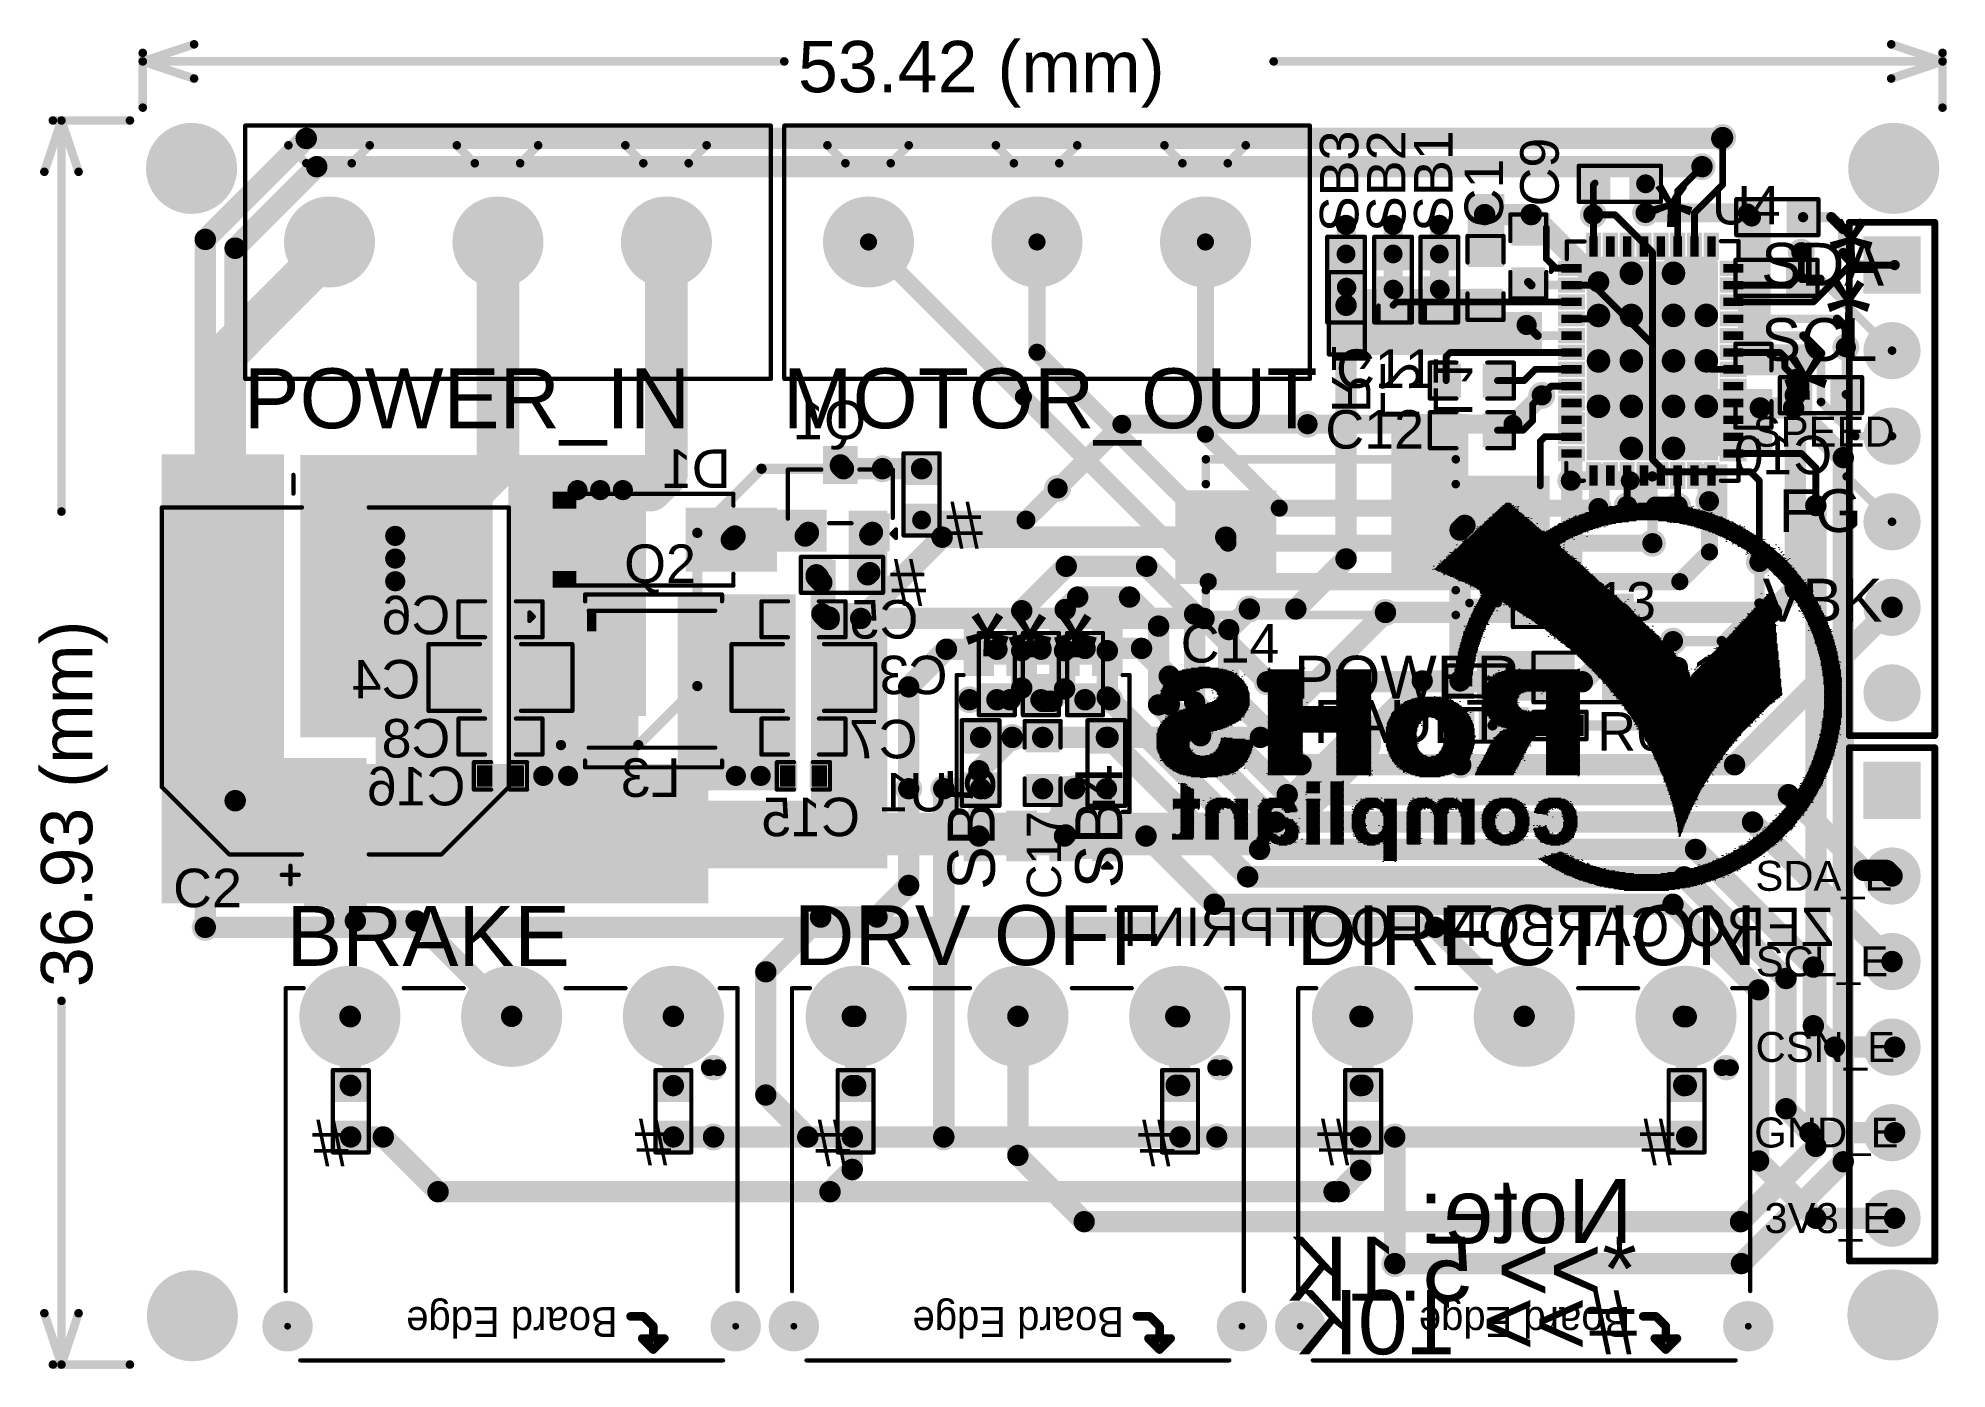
# Model space of a CAD drawing. Header units: millimetres. Extents: x -0.12 to 2.11, y 0 to 1.55.
import ezdxf

# ---------------------------------------------------------------- set-up
doc = ezdxf.new("R2010")
doc.units = ezdxf.units.MM
doc.header["$MEASUREMENT"] = 0
for name, color, linetype in [('BottomLayer', 5, 'Continuous'), ('BottomOverlay', 54, 'Continuous'), ('BottomPaste', 16, 'Continuous'), ('BottomSolder', 6, 'Continuous'), ('Mechanical1', 6, 'Continuous'), ('MultiLayer', 9, 'Continuous'), ('PadHoleLayer', 156, 'Continuous'), ('TopLayer', 1, 'Continuous'), ('TopOverlay', 2, 'Continuous'), ('TopPaste', 8, 'Continuous'), ('TopSolder', 216, 'Continuous'), ('ViaHoleLayer', 16, 'Continuous')]:
    doc.layers.add(name, color=color, linetype=linetype)
doc.styles.add('Arial', font='arial.ttf', dxfattribs={"height": 0.2})

msp = doc.modelspace()

# ---------------------------------------------------------------- texts
at = {"layer": 'BottomOverlay', "style": 'Arial', "text_generation_flag": 2}
for s, height, rotation, p in [('*', 0.1, 180, (1.969, 1.3896)), ('*', 0.1, 180, (1.966, 1.3176)), ('R1', 0.045, 270, (1.3895, 1.113)), ('L2', 0.045, 270, (1.4465, 1.1035)), ('L1', 0.045, 270, (1.5085, 1.109)), ('*', 0.1, 180, (1.916, 1.2286)), ('#', 0.055, 180, (0.939, 1.0094)), ('#', 0.055, 180, (0.873, 0.9424)), ('ZERO CARBON FOOTPRINT', 0.045, 360, (1.976, 0.49)), ('#', 0.055, 180, (0.198, 0.2874)), ('#', 0.055, 180, (0.575, 0.2884)), ('#', 0.055, 180, (0.784, 0.2874)), ('#', 0.055, 180, (1.163, 0.2874)), ('#', 0.055, 180, (1.372, 0.2884)), ('#', 0.055, 180, (1.749, 0.2884)), ('Note:', 0.075, 360, (1.741, 0.143)), ('*>> 5.1K', 0.075, 360, (1.746, 0.0756)), ('#>> 10K', 0.075, 360, (1.746, 0.013))]:
    msp.add_text(s, height=height, rotation=rotation, dxfattribs=at).set_placement(p)
for s, p in [('Q1', (0.845, 1.0825)), ('D1', (0.687, 1.0255)), ('C10', (1.9742, 1.0415)), ('C6', (0.3595, 0.8545)), ('C5', (0.9065, 0.8495)), ('C4', (0.3245, 0.7795)), ('C8', (0.3595, 0.7105)), ('C7', (0.9055, 0.7095)), ('C16', (0.3772, 0.6545)), ('L3', (0.6285, 0.6645)), ('U1', (0.941, 0.6475)), ('C15', (0.8382, 0.6185))]:
    msp.add_text(s, height=0.045, dxfattribs=at).set_placement(p)
at = {"layer": 'BottomOverlay', "style": 'Arial'}
msp.add_text('C3', height=0.045, rotation=180, dxfattribs=at).set_placement((0.9405, 0.8295))
at = {"layer": 'Mechanical1', "style": 'Arial'}
msp.add_text('53.42 (mm)', height=0.06, dxfattribs=at).set_placement((0.7656, 1.488))
msp.add_text('36.93 (mm)', height=0.06, rotation=90, dxfattribs=at).set_placement((-0.059, 0.4421))
at = {"layer": 'TopOverlay', "style": 'Arial'}
for s, height, rotation, p in [('SB3', 0.045, 90, (1.4204, 1.3244)), ('SB2', 0.045, 90, (1.4754, 1.3246)), ('SB1', 0.045, 90, (1.5304, 1.3248)), ('C9', 0.045, 90, (1.6545, 1.3545)), ('C1', 0.045, 90, (1.5895, 1.33)), ('*', 0.1, 180, (1.813, 1.4306)), ('SDA', 0.05, 360, (1.8911, 1.262)), ('SCL', 0.05, 360, (1.8911, 1.174)), ('POWER_IN', 0.07, 360, (0.118, 1.0953)), ('MOTOR_OUT', 0.07, 360, (0.748, 1.0953)), ('SPEED', 0.035, 360, (1.8813, 1.0738)), ('FG', 0.05, 360, (1.9115, 0.974)), ('VBK', 0.05, 360, (1.8928, 0.8694)), ('*', 0.1, 180, (1.014, 0.9286)), ('*', 0.1, 180, (1.064, 0.9276)), ('*', 0.1, 180, (1.117, 0.9276)), ('POWER', 0.05, 360, (1.3452, 0.7794)), ('FAULT', 0.05, 360, (1.3678, 0.7276)), ('SB5', 0.055, 90, (0.9956, 0.5557)), ('SB4', 0.055, 90, (1.1446, 0.5575)), ('C17', 0.04, 90, (1.073, 0.545)), ('SDA_E', 0.035, 360, (1.8843, 0.5547)), ('BRAKE', 0.07, 360, (0.1678, 0.467)), ('DRV OFF', 0.07, 360, (0.7609, 0.4678)), ('DIRECTION', 0.07, 360, (1.348, 0.4678)), ('SCL_E', 0.035, 360, (1.8846, 0.4547)), ('CSN_E', 0.035, 360, (1.8845, 0.3547)), ('GND_E', 0.035, 360, (1.883, 0.2547)), ('3V3_E', 0.035, 360, (1.8948, 0.1547))]:
    msp.add_text(s, height=height, rotation=rotation, dxfattribs=at).set_placement(p)
for s, p in [('U4', (1.8335, 1.3335)), ('C11', (1.3943, 1.1425)), ('C12', (1.3818, 1.0715)), ('Q2', (0.5625, 0.9145)), ('C13', (1.6528, 0.8705)), ('C14', (1.2128, 0.8215)), ('R16', (1.7648, 0.7835)), ('R6', (1.6995, 0.7185)), ('C2', (0.0355, 0.5355))]:
    msp.add_text(s, height=0.045, dxfattribs=at).set_placement(p)

# ---------------------------------------------------------------- blocks, each defined once
blk = doc.blocks.new('RES_0805_1')
at = {"layer": 'TopLayer'}
for points in [[(-0.06, 0.025), (-0.02, 0.025), (-0.02, -0.025), (-0.06, -0.025)], [(0.02, 0.025), (0.06, 0.025), (0.06, -0.025), (0.02, -0.025)]]:
    blk.add_hatch(color=1, dxfattribs=at).paths.add_polyline_path(points)
at = {"layer": 'TopPaste'}
for points in [[(-0.06, 0.025), (-0.02, 0.025), (-0.02, -0.025), (-0.06, -0.025)], [(0.02, 0.025), (0.06, 0.025), (0.06, -0.025), (0.02, -0.025)]]:
    blk.add_hatch(color=8, dxfattribs=at).paths.add_polyline_path(points)
at = {"layer": 'TopSolder'}
for points in [[(-0.064, 0.029), (-0.016, 0.029), (-0.016, -0.029), (-0.064, -0.029)], [(0.016, 0.029), (0.064, 0.029), (0.064, -0.029), (0.016, -0.029)]]:
    blk.add_hatch(color=216, dxfattribs=at).paths.add_polyline_path(points)
at = {"layer": 'TopOverlay', "const_width": 0.005}
for points in [[(-0.064, -0.029), (-0.064, 0.029)], [(-0.064, 0.029), (0.064, 0.029)], [(0.064, -0.029), (0.064, 0.029)], [(-0.064, -0.029), (0.064, -0.029)]]:
    blk.add_lwpolyline(points, dxfattribs=at)
at = {"layer": 'TopOverlay', "const_width": 0.0025}
for points in [[(-0.06525, 0.029, 1), (-0.06275, 0.029, 1)], [(-0.06525, 0.029, 1), (-0.06275, 0.029, 1)], [(0.06275, 0.029, 1), (0.06525, 0.029, 1)], [(0.06275, 0.029, 1), (0.06525, 0.029, 1)], [(-0.06525, -0.029, 1), (-0.06275, -0.029, 1)], [(-0.06525, -0.029, 1), (-0.06275, -0.029, 1)], [(0.06275, -0.029, 1), (0.06525, -0.029, 1)], [(0.06275, -0.029, 1), (0.06525, -0.029, 1)]]:
    blk.add_lwpolyline(points, format="xyb", close=True, dxfattribs=at)
blk = doc.blocks.new('R___0603_2')
at = {"layer": 'TopLayer'}
for points in [[(-0.015, 0.0175), (-0.015, -0.0175), (-0.045, -0.0175), (-0.045, 0.0175)], [(0.045, 0.0175), (0.045, -0.0175), (0.015, -0.0175), (0.015, 0.0175)]]:
    blk.add_hatch(color=1, dxfattribs=at).paths.add_polyline_path(points)
at = {"layer": 'TopPaste'}
for points in [[(-0.015, 0.0175), (-0.015, -0.0175), (-0.045, -0.0175), (-0.045, 0.0175)], [(0.045, 0.0175), (0.045, -0.0175), (0.015, -0.0175), (0.015, 0.0175)]]:
    blk.add_hatch(color=8, dxfattribs=at).paths.add_polyline_path(points)
at = {"layer": 'TopSolder'}
for points in [[(-0.011, 0.0215), (-0.011, -0.0215), (-0.049, -0.0215), (-0.049, 0.0215)], [(0.049, 0.0215), (0.049, -0.0215), (0.011, -0.0215), (0.011, 0.0215)]]:
    blk.add_hatch(color=216, dxfattribs=at).paths.add_polyline_path(points)
at = {"layer": 'TopOverlay', "const_width": 0.005}
for points in [[(-0.048, 0.021), (0.048, 0.021)], [(-0.048, 0.021), (-0.048, -0.021)], [(0.048, 0.021), (0.048, -0.021)], [(-0.048, -0.021), (0.048, -0.021)]]:
    blk.add_lwpolyline(points, dxfattribs=at)
at = {"layer": 'TopOverlay', "const_width": 0.0025}
for points in [[(-0.04925, 0.021, 1), (-0.04675, 0.021, 1)], [(-0.04925, 0.021, 1), (-0.04675, 0.021, 1)], [(0.04675, 0.021, 1), (0.04925, 0.021, 1)], [(0.04675, 0.021, 1), (0.04925, 0.021, 1)], [(-0.04925, -0.021, 1), (-0.04675, -0.021, 1)], [(-0.04925, -0.021, 1), (-0.04675, -0.021, 1)], [(0.04675, -0.021, 1), (0.04925, -0.021, 1)], [(0.04675, -0.021, 1), (0.04925, -0.021, 1)]]:
    blk.add_lwpolyline(points, format="xyb", close=True, dxfattribs=at)
blk = doc.blocks.new('R___0603_3')
at = {"layer": 'TopLayer'}
for points in [[(-0.015, 0.0175), (-0.015, -0.0175), (-0.045, -0.0175), (-0.045, 0.0175)], [(0.045, 0.0175), (0.045, -0.0175), (0.015, -0.0175), (0.015, 0.0175)]]:
    blk.add_hatch(color=1, dxfattribs=at).paths.add_polyline_path(points)
at = {"layer": 'TopPaste'}
for points in [[(-0.015, 0.0175), (-0.015, -0.0175), (-0.045, -0.0175), (-0.045, 0.0175)], [(0.045, 0.0175), (0.045, -0.0175), (0.015, -0.0175), (0.015, 0.0175)]]:
    blk.add_hatch(color=8, dxfattribs=at).paths.add_polyline_path(points)
at = {"layer": 'TopSolder'}
for points in [[(-0.011, 0.0215), (-0.011, -0.0215), (-0.049, -0.0215), (-0.049, 0.0215)], [(0.049, 0.0215), (0.049, -0.0215), (0.011, -0.0215), (0.011, 0.0215)]]:
    blk.add_hatch(color=216, dxfattribs=at).paths.add_polyline_path(points)
at = {"layer": 'TopOverlay', "const_width": 0.005}
for points in [[(-0.048, 0.021), (0.048, 0.021)], [(-0.048, 0.021), (-0.048, -0.021)], [(0.048, 0.021), (0.048, -0.021)], [(-0.048, -0.021), (0.048, -0.021)]]:
    blk.add_lwpolyline(points, dxfattribs=at)
at = {"layer": 'TopOverlay', "const_width": 0.0025}
for points in [[(-0.04925, 0.021, 1), (-0.04675, 0.021, 1)], [(-0.04925, 0.021, 1), (-0.04675, 0.021, 1)], [(0.04675, 0.021, 1), (0.04925, 0.021, 1)], [(0.04675, 0.021, 1), (0.04925, 0.021, 1)], [(-0.04925, -0.021, 1), (-0.04675, -0.021, 1)], [(-0.04925, -0.021, 1), (-0.04675, -0.021, 1)], [(0.04675, -0.021, 1), (0.04925, -0.021, 1)], [(0.04675, -0.021, 1), (0.04925, -0.021, 1)]]:
    blk.add_lwpolyline(points, format="xyb", close=True, dxfattribs=at)
blk = doc.blocks.new('SOP_8_B_4')
at = {"layer": 'BottomLayer'}
for points in [[(-0.1339, 0.0888), (-0.0827, 0.0888), (-0.0827, 0.0612), (-0.1339, 0.0612)], [(0.0827, 0.0888), (0.1339, 0.0888), (0.1339, 0.0612), (0.0827, 0.0612)], [(-0.1339, 0.0388), (-0.0827, 0.0388), (-0.0827, 0.0112), (-0.1339, 0.0112)], [(0.0827, 0.0388), (0.1339, 0.0388), (0.1339, 0.0112), (0.0827, 0.0112)], [(-0.1339, -0.0112), (-0.0827, -0.0112), (-0.0827, -0.0388), (-0.1339, -0.0388)], [(0.0827, -0.0112), (0.1339, -0.0112), (0.1339, -0.0388), (0.0827, -0.0388)], [(-0.1339, -0.0612), (-0.0827, -0.0612), (-0.0827, -0.0888), (-0.1339, -0.0888)], [(0.0827, -0.0612), (0.1339, -0.0612), (0.1339, -0.0888), (0.0827, -0.0888)]]:
    blk.add_hatch(color=5, dxfattribs=at).paths.add_polyline_path(points)
at = {"layer": 'BottomOverlay'}
blk.add_hatch(color=54, dxfattribs=at).paths.add_polyline_path([(-0.078, -0.084), (-0.067, -0.084), (-0.067, -0.058), (-0.078, -0.058)])
at = {"layer": 'BottomPaste'}
for points in [[(-0.1339, 0.0888), (-0.0827, 0.0888), (-0.0827, 0.0612), (-0.1339, 0.0612)], [(0.0827, 0.0888), (0.1339, 0.0888), (0.1339, 0.0612), (0.0827, 0.0612)], [(-0.1339, 0.0388), (-0.0827, 0.0388), (-0.0827, 0.0112), (-0.1339, 0.0112)], [(0.0827, 0.0388), (0.1339, 0.0388), (0.1339, 0.0112), (0.0827, 0.0112)], [(-0.1339, -0.0112), (-0.0827, -0.0112), (-0.0827, -0.0388), (-0.1339, -0.0388)], [(0.0827, -0.0112), (0.1339, -0.0112), (0.1339, -0.0388), (0.0827, -0.0388)], [(-0.1339, -0.0612), (-0.0827, -0.0612), (-0.0827, -0.0888), (-0.1339, -0.0888)], [(0.0827, -0.0612), (0.1339, -0.0612), (0.1339, -0.0888), (0.0827, -0.0888)]]:
    blk.add_hatch(color=16, dxfattribs=at).paths.add_polyline_path(points)
at = {"layer": 'BottomSolder'}
for points in [[(-0.1379, 0.0928), (-0.0787, 0.0928), (-0.0787, 0.0572), (-0.1379, 0.0572)], [(0.0787, 0.0928), (0.1379, 0.0928), (0.1379, 0.0572), (0.0787, 0.0572)], [(-0.1379, 0.0428), (-0.0787, 0.0428), (-0.0787, 0.0072), (-0.1379, 0.0072)], [(0.0787, 0.0428), (0.1379, 0.0428), (0.1379, 0.0072), (0.0787, 0.0072)], [(-0.1379, -0.0072), (-0.0787, -0.0072), (-0.0787, -0.0428), (-0.1379, -0.0428)], [(0.0787, -0.0072), (0.1379, -0.0072), (0.1379, -0.0428), (0.0787, -0.0428)], [(-0.1379, -0.0572), (-0.0787, -0.0572), (-0.0787, -0.0928), (-0.1379, -0.0928)], [(0.0787, -0.0572), (0.1379, -0.0572), (0.1379, -0.0928), (0.0787, -0.0928)]]:
    blk.add_hatch(color=6, dxfattribs=at).paths.add_polyline_path(points)
at = {"layer": 'BottomOverlay', "const_width": 0.005}
for points in [[(-0.0801, 0.101), (-0.0801, 0.093)], [(-0.0801, 0.101), (0.0799, 0.101)], [(0.0799, 0.101), (0.0799, 0.093)], [(-0.1451, -0.07), (-0.1451, -0.08)], [(-0.1451, -0.07), (-0.1401, -0.075)], [(-0.1401, -0.075), (-0.1451, -0.08)], [(-0.0801, -0.093), (-0.0801, -0.101)], [(-0.0801, -0.101), (0.0799, -0.101)], [(0.0799, -0.093), (0.0799, -0.101)]]:
    blk.add_lwpolyline(points, dxfattribs=at)
at = {"layer": 'BottomOverlay', "const_width": 0.0025}
for points in [[(-0.0814, 0.101, 1), (-0.0789, 0.101, 1)], [(-0.0814, 0.101, 1), (-0.0789, 0.101, 1)], [(-0.0814, 0.093, 1), (-0.0789, 0.093, 1)], [(0.0786, 0.101, 1), (0.0811, 0.101, 1)], [(0.0786, 0.101, 1), (0.0811, 0.101, 1)], [(0.0786, 0.093, 1), (0.0811, 0.093, 1)], [(-0.1464, -0.07, 1), (-0.1439, -0.07, 1)], [(-0.1464, -0.07, 1), (-0.1439, -0.07, 1)], [(-0.1464, -0.08, 1), (-0.1439, -0.08, 1)], [(-0.1464, -0.08, 1), (-0.1439, -0.08, 1)], [(-0.1414, -0.075, 1), (-0.1389, -0.075, 1)], [(-0.1414, -0.075, 1), (-0.1389, -0.075, 1)], [(-0.0814, -0.093, 1), (-0.0789, -0.093, 1)], [(-0.0814, -0.101, 1), (-0.0789, -0.101, 1)], [(-0.0814, -0.101, 1), (-0.0789, -0.101, 1)], [(0.0786, -0.093, 1), (0.0811, -0.093, 1)], [(0.0786, -0.101, 1), (0.0811, -0.101, 1)], [(0.0786, -0.101, 1), (0.0811, -0.101, 1)]]:
    blk.add_lwpolyline(points, format="xyb", close=True, dxfattribs=at)
blk = doc.blocks.new('R__0402_5')
at = {"layer": 'TopLayer'}
for points in [[(-0.0275, -0.0125), (-0.0275, 0.0125), (-0.0095, 0.0125), (-0.0095, -0.0125)], [(0.0095, -0.0125), (0.0095, 0.0125), (0.0275, 0.0125), (0.0275, -0.0125)]]:
    blk.add_hatch(color=1, dxfattribs=at).paths.add_polyline_path(points)
at = {"layer": 'TopPaste'}
for points in [[(-0.0275, -0.0125), (-0.0275, 0.0125), (-0.0095, 0.0125), (-0.0095, -0.0125)], [(0.0095, -0.0125), (0.0095, 0.0125), (0.0275, 0.0125), (0.0275, -0.0125)]]:
    blk.add_hatch(color=8, dxfattribs=at).paths.add_polyline_path(points)
at = {"layer": 'TopSolder'}
for points in [[(-0.0315, -0.0165), (-0.0315, 0.0165), (-0.0055, 0.0165), (-0.0055, -0.0165)], [(0.0055, -0.0165), (0.0055, 0.0165), (0.0315, 0.0165), (0.0315, -0.0165)]]:
    blk.add_hatch(color=216, dxfattribs=at).paths.add_polyline_path(points)
at = {"layer": 'TopOverlay'}
for points, const_width in [([(-0.031, 0.016), (0.031, 0.016)], 0.005), ([(-0.031, -0.016), (-0.031, 0.016)], 0.005), ([(0.031, -0.016), (0.031, 0.016)], 0.005), ([(-0.031, -0.016), (0.031, -0.016)], 0.005), ([(-0.032, -0.017), (0.032, -0.017)], 0.000127)]:
    blk.add_lwpolyline(points, dxfattribs=dict(at, const_width=const_width))
for points, const_width in [([(-0.0323, 0.016, 1), (-0.0297, 0.016, 1)], 0.0025), ([(-0.0323, 0.016, 1), (-0.0297, 0.016, 1)], 0.0025), ([(0.0297, 0.016, 1), (0.0323, 0.016, 1)], 0.0025), ([(0.0297, 0.016, 1), (0.0323, 0.016, 1)], 0.0025), ([(-0.0323, -0.016, 1), (-0.0297, -0.016, 1)], 0.0025), ([(-0.0323, -0.016, 1), (-0.0297, -0.016, 1)], 0.0025), ([(-0.032, -0.017, 1), (-0.032, -0.017, 1)], 0.0000635), ([(0.0297, -0.016, 1), (0.0323, -0.016, 1)], 0.0025), ([(0.0297, -0.016, 1), (0.0323, -0.016, 1)], 0.0025), ([(0.032, -0.017, 1), (0.032, -0.017, 1)], 0.0000635)]:
    blk.add_lwpolyline(points, format="xyb", close=True, dxfattribs=dict(at, const_width=const_width))
blk = doc.blocks.new('HDR1X6__6')
at = {"layer": 'BottomLayer'}
blk.add_hatch(color=5, dxfattribs=at).paths.add_polyline_path([(-0.0295, 0.0295), (0.0295, 0.0295), (0.0295, -0.0295), (-0.0295, -0.0295)])
h = blk.add_hatch(color=5, dxfattribs=at)
edge = h.paths.add_edge_path()
edge.add_arc((0.1, 0), 0.0295, 0, 360)
h = blk.add_hatch(color=5, dxfattribs=at)
edge = h.paths.add_edge_path()
edge.add_arc((0.2, 0), 0.0295, 0, 360)
h = blk.add_hatch(color=5, dxfattribs=at)
edge = h.paths.add_edge_path()
edge.add_arc((0.3, 0), 0.0295, 0, 360)
h = blk.add_hatch(color=5, dxfattribs=at)
edge = h.paths.add_edge_path()
edge.add_arc((0.4, 0), 0.0295, 0, 360)
h = blk.add_hatch(color=5, dxfattribs=at)
edge = h.paths.add_edge_path()
edge.add_arc((0.5, 0), 0.0295, 0, 360)
at = {"layer": 'BottomSolder'}
blk.add_hatch(color=6, dxfattribs=at).paths.add_polyline_path([(-0.0335, 0.0335), (0.0335, 0.0335), (0.0335, -0.0335), (-0.0335, -0.0335)])
h = blk.add_hatch(color=6, dxfattribs=at)
edge = h.paths.add_edge_path()
edge.add_arc((0.1, 0), 0.0335, 0, 360)
h = blk.add_hatch(color=6, dxfattribs=at)
edge = h.paths.add_edge_path()
edge.add_arc((0.2, 0), 0.0335, 0, 360)
h = blk.add_hatch(color=6, dxfattribs=at)
edge = h.paths.add_edge_path()
edge.add_arc((0.3, 0), 0.0335, 0, 360)
h = blk.add_hatch(color=6, dxfattribs=at)
edge = h.paths.add_edge_path()
edge.add_arc((0.4, 0), 0.0335, 0, 360)
h = blk.add_hatch(color=6, dxfattribs=at)
edge = h.paths.add_edge_path()
edge.add_arc((0.5, 0), 0.0335, 0, 360)
at = {"layer": 'MultiLayer'}
blk.add_hatch(color=9, dxfattribs=at).paths.add_polyline_path([(-0.0295, 0.0295), (0.0295, 0.0295), (0.0295, -0.0295), (-0.0295, -0.0295)])
h = blk.add_hatch(color=9, dxfattribs=at)
edge = h.paths.add_edge_path()
edge.add_arc((0.1, 0), 0.0295, 0, 360)
h = blk.add_hatch(color=9, dxfattribs=at)
edge = h.paths.add_edge_path()
edge.add_arc((0.2, 0), 0.0295, 0, 360)
h = blk.add_hatch(color=9, dxfattribs=at)
edge = h.paths.add_edge_path()
edge.add_arc((0.3, 0), 0.0295, 0, 360)
h = blk.add_hatch(color=9, dxfattribs=at)
edge = h.paths.add_edge_path()
edge.add_arc((0.4, 0), 0.0295, 0, 360)
h = blk.add_hatch(color=9, dxfattribs=at)
edge = h.paths.add_edge_path()
edge.add_arc((0.5, 0), 0.0295, 0, 360)
at = {"layer": 'PadHoleLayer'}
h = blk.add_hatch(color=156, dxfattribs=at)
edge = h.paths.add_edge_path()
edge.add_arc((0, 0), 0.0177, 0, 360)
h = blk.add_hatch(color=156, dxfattribs=at)
edge = h.paths.add_edge_path()
edge.add_arc((0.1, 0), 0.0177, 0, 360)
h = blk.add_hatch(color=156, dxfattribs=at)
edge = h.paths.add_edge_path()
edge.add_arc((0.2, 0), 0.0177, 0, 360)
h = blk.add_hatch(color=156, dxfattribs=at)
edge = h.paths.add_edge_path()
edge.add_arc((0.3, 0), 0.0177, 0, 360)
h = blk.add_hatch(color=156, dxfattribs=at)
edge = h.paths.add_edge_path()
edge.add_arc((0.4, 0), 0.0177, 0, 360)
h = blk.add_hatch(color=156, dxfattribs=at)
edge = h.paths.add_edge_path()
edge.add_arc((0.5, 0), 0.0177, 0, 360)
at = {"layer": 'TopLayer'}
blk.add_hatch(color=1, dxfattribs=at).paths.add_polyline_path([(-0.0295, 0.0295), (0.0295, 0.0295), (0.0295, -0.0295), (-0.0295, -0.0295)])
h = blk.add_hatch(color=1, dxfattribs=at)
edge = h.paths.add_edge_path()
edge.add_arc((0.1, 0), 0.0295, 0, 360)
h = blk.add_hatch(color=1, dxfattribs=at)
edge = h.paths.add_edge_path()
edge.add_arc((0.2, 0), 0.0295, 0, 360)
h = blk.add_hatch(color=1, dxfattribs=at)
edge = h.paths.add_edge_path()
edge.add_arc((0.3, 0), 0.0295, 0, 360)
h = blk.add_hatch(color=1, dxfattribs=at)
edge = h.paths.add_edge_path()
edge.add_arc((0.4, 0), 0.0295, 0, 360)
h = blk.add_hatch(color=1, dxfattribs=at)
edge = h.paths.add_edge_path()
edge.add_arc((0.5, 0), 0.0295, 0, 360)
at = {"layer": 'TopSolder'}
blk.add_hatch(color=216, dxfattribs=at).paths.add_polyline_path([(-0.0335, 0.0335), (0.0335, 0.0335), (0.0335, -0.0335), (-0.0335, -0.0335)])
h = blk.add_hatch(color=216, dxfattribs=at)
edge = h.paths.add_edge_path()
edge.add_arc((0.1, 0), 0.0335, 0, 360)
h = blk.add_hatch(color=216, dxfattribs=at)
edge = h.paths.add_edge_path()
edge.add_arc((0.2, 0), 0.0335, 0, 360)
h = blk.add_hatch(color=216, dxfattribs=at)
edge = h.paths.add_edge_path()
edge.add_arc((0.3, 0), 0.0335, 0, 360)
h = blk.add_hatch(color=216, dxfattribs=at)
edge = h.paths.add_edge_path()
edge.add_arc((0.4, 0), 0.0335, 0, 360)
h = blk.add_hatch(color=216, dxfattribs=at)
edge = h.paths.add_edge_path()
edge.add_arc((0.5, 0), 0.0335, 0, 360)
at = {"layer": 'TopOverlay', "const_width": 0.00787}
for points in [[(0.55, 0.05), (-0.05, 0.05)], [(-0.05, -0.05), (-0.05, 0.05)], [(0.55, -0.05), (0.55, 0.05)], [(0.55, -0.05), (-0.05, -0.05)]]:
    blk.add_lwpolyline(points, dxfattribs=at)
at = {"layer": 'TopOverlay', "const_width": 0.00394}
for points in [[(-0.052, 0.05, 1), (-0.048, 0.05, 1)], [(-0.052, 0.05, 1), (-0.048, 0.05, 1)], [(0.548, 0.05, 1), (0.552, 0.05, 1)], [(0.548, 0.05, 1), (0.552, 0.05, 1)], [(-0.052, -0.05, 1), (-0.048, -0.05, 1)], [(-0.052, -0.05, 1), (-0.048, -0.05, 1)], [(0.548, -0.05, 1), (0.552, -0.05, 1)], [(0.548, -0.05, 1), (0.552, -0.05, 1)]]:
    blk.add_lwpolyline(points, format="xyb", close=True, dxfattribs=at)
blk = doc.blocks.new('WJ301V_5_0_3P_7')
at = {"layer": 'BottomLayer'}
h = blk.add_hatch(color=5, dxfattribs=at)
edge = h.paths.add_edge_path()
edge.add_arc((0, 0), 0.0492, 0, 360)
h = blk.add_hatch(color=5, dxfattribs=at)
edge = h.paths.add_edge_path()
edge.add_arc((0.1969, 0), 0.0492, 0, 360)
h = blk.add_hatch(color=5, dxfattribs=at)
edge = h.paths.add_edge_path()
edge.add_arc((0.3937, 0), 0.0492, 0, 360)
at = {"layer": 'BottomSolder'}
h = blk.add_hatch(color=6, dxfattribs=at)
edge = h.paths.add_edge_path()
edge.add_arc((0, 0), 0.0532, 0, 360)
h = blk.add_hatch(color=6, dxfattribs=at)
edge = h.paths.add_edge_path()
edge.add_arc((0.1969, 0), 0.0532, 0, 360)
h = blk.add_hatch(color=6, dxfattribs=at)
edge = h.paths.add_edge_path()
edge.add_arc((0.3937, 0), 0.0532, 0, 360)
at = {"layer": 'MultiLayer'}
h = blk.add_hatch(color=9, dxfattribs=at)
edge = h.paths.add_edge_path()
edge.add_arc((0, 0), 0.0492, 0, 360)
h = blk.add_hatch(color=9, dxfattribs=at)
edge = h.paths.add_edge_path()
edge.add_arc((0.1969, 0), 0.0492, 0, 360)
h = blk.add_hatch(color=9, dxfattribs=at)
edge = h.paths.add_edge_path()
edge.add_arc((0.3937, 0), 0.0492, 0, 360)
at = {"layer": 'PadHoleLayer'}
h = blk.add_hatch(color=156, dxfattribs=at)
edge = h.paths.add_edge_path()
edge.add_arc((0, 0), 0.0256, 0, 360)
h = blk.add_hatch(color=156, dxfattribs=at)
edge = h.paths.add_edge_path()
edge.add_arc((0.1969, 0), 0.0256, 0, 360)
h = blk.add_hatch(color=156, dxfattribs=at)
edge = h.paths.add_edge_path()
edge.add_arc((0.3937, 0), 0.0256, 0, 360)
at = {"layer": 'TopLayer'}
h = blk.add_hatch(color=1, dxfattribs=at)
edge = h.paths.add_edge_path()
edge.add_arc((0, 0), 0.0492, 0, 360)
h = blk.add_hatch(color=1, dxfattribs=at)
edge = h.paths.add_edge_path()
edge.add_arc((0.1969, 0), 0.0492, 0, 360)
h = blk.add_hatch(color=1, dxfattribs=at)
edge = h.paths.add_edge_path()
edge.add_arc((0.3937, 0), 0.0492, 0, 360)
at = {"layer": 'TopSolder'}
h = blk.add_hatch(color=216, dxfattribs=at)
edge = h.paths.add_edge_path()
edge.add_arc((0, 0), 0.0532, 0, 360)
h = blk.add_hatch(color=216, dxfattribs=at)
edge = h.paths.add_edge_path()
edge.add_arc((0.1969, 0), 0.0532, 0, 360)
h = blk.add_hatch(color=216, dxfattribs=at)
edge = h.paths.add_edge_path()
edge.add_arc((0.3937, 0), 0.0532, 0, 360)
at = {"layer": 'TopOverlay'}
for points, const_width in [([(0.4921, 0.16), (-0.122, 0.16)], 0.005), ([(-0.122, 0.16), (-0.122, -0.136)], 0.005), ([(0.4921, 0.16), (0.4921, -0.136)], 0.005), ([(-0.026, -0.092), (-0.047, -0.113)], 0.01), ([(0.027, -0.092), (-0.026, -0.092)], 0.01), ([(0.048, -0.113), (0.027, -0.092)], 0.01), ([(0.1709, -0.092), (0.1499, -0.113)], 0.01), ([(0.2239, -0.092), (0.1709, -0.092)], 0.01), ([(0.2449, -0.113), (0.2239, -0.092)], 0.01), ([(0.3677, -0.092), (0.3467, -0.113)], 0.01), ([(0.4207, -0.092), (0.3677, -0.092)], 0.01), ([(0.4417, -0.113), (0.4207, -0.092)], 0.01), ([(0.4921, -0.136), (-0.122, -0.136)], 0.005)]:
    blk.add_lwpolyline(points, dxfattribs=dict(at, const_width=const_width))
for points, const_width in [([(-0.1232, 0.16, 1), (-0.1207, 0.16, 1)], 0.0025), ([(-0.1232, 0.16, 1), (-0.1207, 0.16, 1)], 0.0025), ([(0.4909, 0.16, 1), (0.4934, 0.16, 1)], 0.0025), ([(0.4909, 0.16, 1), (0.4934, 0.16, 1)], 0.0025), ([(-0.0285, -0.092, 1), (-0.0235, -0.092, 1)], 0.005), ([(-0.0285, -0.092, 1), (-0.0235, -0.092, 1)], 0.005), ([(0.0245, -0.092, 1), (0.0295, -0.092, 1)], 0.005), ([(0.0245, -0.092, 1), (0.0295, -0.092, 1)], 0.005), ([(0.1684, -0.092, 1), (0.1734, -0.092, 1)], 0.005), ([(0.1684, -0.092, 1), (0.1734, -0.092, 1)], 0.005), ([(0.2214, -0.092, 1), (0.2264, -0.092, 1)], 0.005), ([(0.2214, -0.092, 1), (0.2264, -0.092, 1)], 0.005), ([(0.3652, -0.092, 1), (0.3702, -0.092, 1)], 0.005), ([(0.3652, -0.092, 1), (0.3702, -0.092, 1)], 0.005), ([(0.4182, -0.092, 1), (0.4232, -0.092, 1)], 0.005), ([(0.4182, -0.092, 1), (0.4232, -0.092, 1)], 0.005), ([(-0.0495, -0.113, 1), (-0.0445, -0.113, 1)], 0.005), ([(0.0455, -0.113, 1), (0.0505, -0.113, 1)], 0.005), ([(0.1474, -0.113, 1), (0.1524, -0.113, 1)], 0.005), ([(0.2424, -0.113, 1), (0.2474, -0.113, 1)], 0.005), ([(0.3442, -0.113, 1), (0.3492, -0.113, 1)], 0.005), ([(0.4392, -0.113, 1), (0.4442, -0.113, 1)], 0.005), ([(-0.1232, -0.136, 1), (-0.1207, -0.136, 1)], 0.0025), ([(-0.1232, -0.136, 1), (-0.1207, -0.136, 1)], 0.0025), ([(0.4909, -0.136, 1), (0.4934, -0.136, 1)], 0.0025), ([(0.4909, -0.136, 1), (0.4934, -0.136, 1)], 0.0025)]:
    blk.add_lwpolyline(points, format="xyb", close=True, dxfattribs=dict(at, const_width=const_width))
blk = doc.blocks.new('LED_0402_8')
at = {"layer": 'TopLayer'}
for points in [[(-0.0309, 0.0142), (-0.0065, 0.0142), (-0.0065, -0.0142), (-0.0309, -0.0142)], [(0.0065, 0.0142), (0.0309, 0.0142), (0.0309, -0.0142), (0.0065, -0.0142)]]:
    blk.add_hatch(color=1, dxfattribs=at).paths.add_polyline_path(points)
at = {"layer": 'TopOverlay'}
blk.add_hatch(color=2, dxfattribs=at).paths.add_polyline_path([(0.034, -0.021), (0.061, -0.021), (0.061, 0.021), (0.034, 0.021)])
at = {"layer": 'TopPaste'}
for points in [[(-0.0309, 0.0142), (-0.0065, 0.0142), (-0.0065, -0.0142), (-0.0309, -0.0142)], [(0.0065, 0.0142), (0.0309, 0.0142), (0.0309, -0.0142), (0.0065, -0.0142)]]:
    blk.add_hatch(color=8, dxfattribs=at).paths.add_polyline_path(points)
at = {"layer": 'TopSolder'}
for points in [[(-0.0349, 0.0182), (-0.0025, 0.0182), (-0.0025, -0.0182), (-0.0349, -0.0182)], [(0.0025, 0.0182), (0.0349, 0.0182), (0.0349, -0.0182), (0.0025, -0.0182)]]:
    blk.add_hatch(color=216, dxfattribs=at).paths.add_polyline_path(points)
at = {"layer": 'TopOverlay', "const_width": 0.005}
for points in [[(-0.036, -0.019), (-0.036, 0.019)], [(-0.036, 0.019), (0.037, 0.019)], [(-0.036, -0.019), (0.037, -0.019)]]:
    blk.add_lwpolyline(points, dxfattribs=at)
at = {"layer": 'TopOverlay', "const_width": 0.0025}
for points in [[(-0.0372, 0.019, 1), (-0.0348, 0.019, 1)], [(-0.0372, 0.019, 1), (-0.0348, 0.019, 1)], [(0.0357, 0.019, 1), (0.0382, 0.019, 1)], [(-0.0372, -0.019, 1), (-0.0348, -0.019, 1)], [(-0.0372, -0.019, 1), (-0.0348, -0.019, 1)], [(0.0357, -0.019, 1), (0.0382, -0.019, 1)]]:
    blk.add_lwpolyline(points, format="xyb", close=True, dxfattribs=at)
blk = doc.blocks.new('40_VQFN__7X5__9')
at = {"layer": 'BottomLayer'}
h = blk.add_hatch(color=5, dxfattribs=at)
edge = h.paths.add_edge_path()
edge.add_arc((-0.0246, 0.1024), 0.00984, 0, 360)
h = blk.add_hatch(color=5, dxfattribs=at)
edge = h.paths.add_edge_path()
edge.add_arc((0.0246, 0.1024), 0.00984, 0, 360)
h = blk.add_hatch(color=5, dxfattribs=at)
edge = h.paths.add_edge_path()
edge.add_arc((-0.063, 0.0531), 0.00984, 0, 360)
h = blk.add_hatch(color=5, dxfattribs=at)
edge = h.paths.add_edge_path()
edge.add_arc((-0.0246, 0.0531), 0.00984, 0, 360)
h = blk.add_hatch(color=5, dxfattribs=at)
edge = h.paths.add_edge_path()
edge.add_arc((0.0246, 0.0532), 0.00984, 0, 360)
h = blk.add_hatch(color=5, dxfattribs=at)
edge = h.paths.add_edge_path()
edge.add_arc((0.063, 0.0532), 0.00984, 0, 360)
h = blk.add_hatch(color=5, dxfattribs=at)
edge = h.paths.add_edge_path()
edge.add_arc((-0.063, 0), 0.00984, 0, 360)
h = blk.add_hatch(color=5, dxfattribs=at)
edge = h.paths.add_edge_path()
edge.add_arc((-0.0246, 0), 0.00984, 0, 360)
h = blk.add_hatch(color=5, dxfattribs=at)
edge = h.paths.add_edge_path()
edge.add_arc((0.0246, 0.0001), 0.00984, 0, 360)
h = blk.add_hatch(color=5, dxfattribs=at)
edge = h.paths.add_edge_path()
edge.add_arc((0.063, 0.0001), 0.00984, 0, 360)
h = blk.add_hatch(color=5, dxfattribs=at)
edge = h.paths.add_edge_path()
edge.add_arc((-0.063, -0.0531), 0.00984, 0, 360)
h = blk.add_hatch(color=5, dxfattribs=at)
edge = h.paths.add_edge_path()
edge.add_arc((-0.0246, -0.0531), 0.00984, 0, 360)
h = blk.add_hatch(color=5, dxfattribs=at)
edge = h.paths.add_edge_path()
edge.add_arc((0.0246, -0.0531), 0.00984, 0, 360)
h = blk.add_hatch(color=5, dxfattribs=at)
edge = h.paths.add_edge_path()
edge.add_arc((0.063, -0.0531), 0.00984, 0, 360)
h = blk.add_hatch(color=5, dxfattribs=at)
edge = h.paths.add_edge_path()
edge.add_arc((-0.0246, -0.1023), 0.00984, 0, 360)
h = blk.add_hatch(color=5, dxfattribs=at)
edge = h.paths.add_edge_path()
edge.add_arc((0.0246, -0.1023), 0.00984, 0, 360)
at = {"layer": 'BottomSolder'}
h = blk.add_hatch(color=6, dxfattribs=at)
edge = h.paths.add_edge_path()
edge.add_arc((-0.0246, 0.1024), 0.0138, 0, 360)
h = blk.add_hatch(color=6, dxfattribs=at)
edge = h.paths.add_edge_path()
edge.add_arc((0.0246, 0.1024), 0.0138, 0, 360)
h = blk.add_hatch(color=6, dxfattribs=at)
edge = h.paths.add_edge_path()
edge.add_arc((-0.063, 0.0531), 0.0138, 0, 360)
h = blk.add_hatch(color=6, dxfattribs=at)
edge = h.paths.add_edge_path()
edge.add_arc((-0.0246, 0.0531), 0.0138, 0, 360)
h = blk.add_hatch(color=6, dxfattribs=at)
edge = h.paths.add_edge_path()
edge.add_arc((0.0246, 0.0532), 0.0138, 0, 360)
h = blk.add_hatch(color=6, dxfattribs=at)
edge = h.paths.add_edge_path()
edge.add_arc((0.063, 0.0532), 0.0138, 0, 360)
h = blk.add_hatch(color=6, dxfattribs=at)
edge = h.paths.add_edge_path()
edge.add_arc((-0.063, 0), 0.0138, 0, 360)
h = blk.add_hatch(color=6, dxfattribs=at)
edge = h.paths.add_edge_path()
edge.add_arc((-0.0246, 0), 0.0138, 0, 360)
h = blk.add_hatch(color=6, dxfattribs=at)
edge = h.paths.add_edge_path()
edge.add_arc((0.0246, 0.0001), 0.0138, 0, 360)
h = blk.add_hatch(color=6, dxfattribs=at)
edge = h.paths.add_edge_path()
edge.add_arc((0.063, 0.0001), 0.0138, 0, 360)
h = blk.add_hatch(color=6, dxfattribs=at)
edge = h.paths.add_edge_path()
edge.add_arc((-0.063, -0.0531), 0.0138, 0, 360)
h = blk.add_hatch(color=6, dxfattribs=at)
edge = h.paths.add_edge_path()
edge.add_arc((-0.0246, -0.0531), 0.0138, 0, 360)
h = blk.add_hatch(color=6, dxfattribs=at)
edge = h.paths.add_edge_path()
edge.add_arc((0.0246, -0.0531), 0.0138, 0, 360)
h = blk.add_hatch(color=6, dxfattribs=at)
edge = h.paths.add_edge_path()
edge.add_arc((0.063, -0.0531), 0.0138, 0, 360)
h = blk.add_hatch(color=6, dxfattribs=at)
edge = h.paths.add_edge_path()
edge.add_arc((-0.0246, -0.1023), 0.0138, 0, 360)
h = blk.add_hatch(color=6, dxfattribs=at)
edge = h.paths.add_edge_path()
edge.add_arc((0.0246, -0.1023), 0.0138, 0, 360)
at = {"layer": 'TopLayer'}
for points in [[(-0.0738, 0.122), (-0.0738, 0.1457), (-0.064, 0.1457), (-0.064, 0.122)], [(-0.0541, 0.122), (-0.0541, 0.1457), (-0.0443, 0.1457), (-0.0443, 0.122)], [(-0.0344, 0.122), (-0.0344, 0.1457), (-0.0246, 0.1457), (-0.0246, 0.122)], [(-0.0148, 0.122), (-0.0148, 0.1457), (-0.0049, 0.1457), (-0.0049, 0.122)], [(0.0049, 0.122), (0.0049, 0.1457), (0.0148, 0.1457), (0.0148, 0.122)], [(0.0246, 0.122), (0.0246, 0.1457), (0.0344, 0.1457), (0.0344, 0.122)], [(0.0443, 0.122), (0.0443, 0.1457), (0.0541, 0.1457), (0.0541, 0.122)], [(0.064, 0.122), (0.064, 0.1457), (0.0738, 0.1457), (0.0738, 0.122)], [(-0.1063, 0.1132), (-0.0827, 0.1132), (-0.0827, 0.1033), (-0.1063, 0.1033)], [(-0.0728, 0.1123), (0.0728, 0.1123), (0.0728, -0.1122), (-0.0728, -0.1122)], [(0.0827, 0.1132), (0.1063, 0.1132), (0.1063, 0.1033), (0.0827, 0.1033)], [(-0.1063, 0.0935), (-0.0827, 0.0935), (-0.0827, 0.0837), (-0.1063, 0.0837)], [(0.0827, 0.0935), (0.1063, 0.0935), (0.1063, 0.0837), (0.0827, 0.0837)], [(-0.1063, 0.0738), (-0.0827, 0.0738), (-0.0827, 0.064), (-0.1063, 0.064)], [(0.0827, 0.0738), (0.1063, 0.0738), (0.1063, 0.064), (0.0827, 0.064)], [(-0.1063, 0.0541), (-0.0827, 0.0541), (-0.0827, 0.0443), (-0.1063, 0.0443)], [(0.0827, 0.0541), (0.1063, 0.0541), (0.1063, 0.0443), (0.0827, 0.0443)], [(-0.1063, 0.0344), (-0.0827, 0.0344), (-0.0827, 0.0246), (-0.1063, 0.0246)], [(0.0827, 0.0344), (0.1063, 0.0344), (0.1063, 0.0246), (0.0827, 0.0246)], [(-0.1063, 0.0148), (-0.0827, 0.0148), (-0.0827, 0.0049), (-0.1063, 0.0049)], [(0.0827, 0.0148), (0.1063, 0.0148), (0.1063, 0.0049), (0.0827, 0.0049)], [(-0.1063, -0.0049), (-0.0827, -0.0049), (-0.0827, -0.0148), (-0.1063, -0.0148)], [(0.0827, -0.0049), (0.1063, -0.0049), (0.1063, -0.0148), (0.0827, -0.0148)], [(-0.1063, -0.0246), (-0.0827, -0.0246), (-0.0827, -0.0344), (-0.1063, -0.0344)], [(-0.1063, -0.0443), (-0.0827, -0.0443), (-0.0827, -0.0541), (-0.1063, -0.0541)], [(0.0827, -0.0246), (0.1063, -0.0246), (0.1063, -0.0344), (0.0827, -0.0344)], [(0.0827, -0.0443), (0.1063, -0.0443), (0.1063, -0.0541), (0.0827, -0.0541)], [(-0.1063, -0.064), (-0.0827, -0.064), (-0.0827, -0.0738), (-0.1063, -0.0738)], [(0.0827, -0.064), (0.1063, -0.064), (0.1063, -0.0738), (0.0827, -0.0738)], [(-0.1063, -0.0837), (-0.0827, -0.0837), (-0.0827, -0.0935), (-0.1063, -0.0935)], [(0.0827, -0.0837), (0.1063, -0.0837), (0.1063, -0.0935), (0.0827, -0.0935)], [(-0.1063, -0.1033), (-0.0827, -0.1033), (-0.0827, -0.1132), (-0.1063, -0.1132)], [(0.0827, -0.1033), (0.1063, -0.1033), (0.1063, -0.1132), (0.0827, -0.1132)], [(-0.0738, -0.1457), (-0.0738, -0.122), (-0.064, -0.122), (-0.064, -0.1457)], [(-0.0541, -0.1457), (-0.0541, -0.122), (-0.0443, -0.122), (-0.0443, -0.1457)], [(-0.0344, -0.1457), (-0.0344, -0.122), (-0.0246, -0.122), (-0.0246, -0.1457)], [(-0.0148, -0.1457), (-0.0148, -0.122), (-0.0049, -0.122), (-0.0049, -0.1457)], [(0.0049, -0.1457), (0.0049, -0.122), (0.0148, -0.122), (0.0148, -0.1457)], [(0.0246, -0.1457), (0.0246, -0.122), (0.0344, -0.122), (0.0344, -0.1457)], [(0.0443, -0.1457), (0.0443, -0.122), (0.0541, -0.122), (0.0541, -0.1457)], [(0.064, -0.1457), (0.064, -0.122), (0.0738, -0.122), (0.0738, -0.1457)]]:
    blk.add_hatch(color=1, dxfattribs=at).paths.add_polyline_path(points)
h = blk.add_hatch(color=1, dxfattribs=at)
edge = h.paths.add_edge_path()
edge.add_arc((-0.0246, 0.1024), 0.00984, 0, 360)
h = blk.add_hatch(color=1, dxfattribs=at)
edge = h.paths.add_edge_path()
edge.add_arc((0.0246, 0.1024), 0.00984, 0, 360)
h = blk.add_hatch(color=1, dxfattribs=at)
edge = h.paths.add_edge_path()
edge.add_arc((-0.063, 0.0531), 0.00984, 0, 360)
h = blk.add_hatch(color=1, dxfattribs=at)
edge = h.paths.add_edge_path()
edge.add_arc((-0.0246, 0.0531), 0.00984, 0, 360)
h = blk.add_hatch(color=1, dxfattribs=at)
edge = h.paths.add_edge_path()
edge.add_arc((0.0246, 0.0532), 0.00984, 0, 360)
h = blk.add_hatch(color=1, dxfattribs=at)
edge = h.paths.add_edge_path()
edge.add_arc((0.063, 0.0532), 0.00984, 0, 360)
h = blk.add_hatch(color=1, dxfattribs=at)
edge = h.paths.add_edge_path()
edge.add_arc((-0.063, 0), 0.00984, 0, 360)
h = blk.add_hatch(color=1, dxfattribs=at)
edge = h.paths.add_edge_path()
edge.add_arc((-0.0246, 0), 0.00984, 0, 360)
h = blk.add_hatch(color=1, dxfattribs=at)
edge = h.paths.add_edge_path()
edge.add_arc((0.0246, 0.0001), 0.00984, 0, 360)
h = blk.add_hatch(color=1, dxfattribs=at)
edge = h.paths.add_edge_path()
edge.add_arc((0.063, 0.0001), 0.00984, 0, 360)
h = blk.add_hatch(color=1, dxfattribs=at)
edge = h.paths.add_edge_path()
edge.add_arc((-0.063, -0.0531), 0.00984, 0, 360)
h = blk.add_hatch(color=1, dxfattribs=at)
edge = h.paths.add_edge_path()
edge.add_arc((-0.0246, -0.0531), 0.00984, 0, 360)
h = blk.add_hatch(color=1, dxfattribs=at)
edge = h.paths.add_edge_path()
edge.add_arc((0.0246, -0.0531), 0.00984, 0, 360)
h = blk.add_hatch(color=1, dxfattribs=at)
edge = h.paths.add_edge_path()
edge.add_arc((0.063, -0.0531), 0.00984, 0, 360)
h = blk.add_hatch(color=1, dxfattribs=at)
edge = h.paths.add_edge_path()
edge.add_arc((-0.0246, -0.1023), 0.00984, 0, 360)
h = blk.add_hatch(color=1, dxfattribs=at)
edge = h.paths.add_edge_path()
edge.add_arc((0.0246, -0.1023), 0.00984, 0, 360)
at = {"layer": 'TopPaste'}
for points in [[(-0.0738, 0.122), (-0.0738, 0.1457), (-0.064, 0.1457), (-0.064, 0.122)], [(-0.0541, 0.122), (-0.0541, 0.1457), (-0.0443, 0.1457), (-0.0443, 0.122)], [(-0.0344, 0.122), (-0.0344, 0.1457), (-0.0246, 0.1457), (-0.0246, 0.122)], [(-0.0148, 0.122), (-0.0148, 0.1457), (-0.0049, 0.1457), (-0.0049, 0.122)], [(0.0049, 0.122), (0.0049, 0.1457), (0.0148, 0.1457), (0.0148, 0.122)], [(0.0246, 0.122), (0.0246, 0.1457), (0.0344, 0.1457), (0.0344, 0.122)], [(0.0443, 0.122), (0.0443, 0.1457), (0.0541, 0.1457), (0.0541, 0.122)], [(0.064, 0.122), (0.064, 0.1457), (0.0738, 0.1457), (0.0738, 0.122)], [(-0.1063, 0.1132), (-0.0827, 0.1132), (-0.0827, 0.1033), (-0.1063, 0.1033)], [(-0.0728, 0.1123), (0.0728, 0.1123), (0.0728, -0.1122), (-0.0728, -0.1122)], [(0.0827, 0.1132), (0.1063, 0.1132), (0.1063, 0.1033), (0.0827, 0.1033)], [(-0.1063, 0.0935), (-0.0827, 0.0935), (-0.0827, 0.0837), (-0.1063, 0.0837)], [(0.0827, 0.0935), (0.1063, 0.0935), (0.1063, 0.0837), (0.0827, 0.0837)], [(-0.1063, 0.0738), (-0.0827, 0.0738), (-0.0827, 0.064), (-0.1063, 0.064)], [(0.0827, 0.0738), (0.1063, 0.0738), (0.1063, 0.064), (0.0827, 0.064)], [(-0.1063, 0.0541), (-0.0827, 0.0541), (-0.0827, 0.0443), (-0.1063, 0.0443)], [(0.0827, 0.0541), (0.1063, 0.0541), (0.1063, 0.0443), (0.0827, 0.0443)], [(-0.1063, 0.0344), (-0.0827, 0.0344), (-0.0827, 0.0246), (-0.1063, 0.0246)], [(0.0827, 0.0344), (0.1063, 0.0344), (0.1063, 0.0246), (0.0827, 0.0246)], [(-0.1063, 0.0148), (-0.0827, 0.0148), (-0.0827, 0.0049), (-0.1063, 0.0049)], [(0.0827, 0.0148), (0.1063, 0.0148), (0.1063, 0.0049), (0.0827, 0.0049)], [(-0.1063, -0.0049), (-0.0827, -0.0049), (-0.0827, -0.0148), (-0.1063, -0.0148)], [(0.0827, -0.0049), (0.1063, -0.0049), (0.1063, -0.0148), (0.0827, -0.0148)], [(-0.1063, -0.0246), (-0.0827, -0.0246), (-0.0827, -0.0344), (-0.1063, -0.0344)], [(-0.1063, -0.0443), (-0.0827, -0.0443), (-0.0827, -0.0541), (-0.1063, -0.0541)], [(0.0827, -0.0246), (0.1063, -0.0246), (0.1063, -0.0344), (0.0827, -0.0344)], [(0.0827, -0.0443), (0.1063, -0.0443), (0.1063, -0.0541), (0.0827, -0.0541)], [(-0.1063, -0.064), (-0.0827, -0.064), (-0.0827, -0.0738), (-0.1063, -0.0738)], [(0.0827, -0.064), (0.1063, -0.064), (0.1063, -0.0738), (0.0827, -0.0738)], [(-0.1063, -0.0837), (-0.0827, -0.0837), (-0.0827, -0.0935), (-0.1063, -0.0935)], [(0.0827, -0.0837), (0.1063, -0.0837), (0.1063, -0.0935), (0.0827, -0.0935)], [(-0.1063, -0.1033), (-0.0827, -0.1033), (-0.0827, -0.1132), (-0.1063, -0.1132)], [(0.0827, -0.1033), (0.1063, -0.1033), (0.1063, -0.1132), (0.0827, -0.1132)], [(-0.0738, -0.1457), (-0.0738, -0.122), (-0.064, -0.122), (-0.064, -0.1457)], [(-0.0541, -0.1457), (-0.0541, -0.122), (-0.0443, -0.122), (-0.0443, -0.1457)], [(-0.0344, -0.1457), (-0.0344, -0.122), (-0.0246, -0.122), (-0.0246, -0.1457)], [(-0.0148, -0.1457), (-0.0148, -0.122), (-0.0049, -0.122), (-0.0049, -0.1457)], [(0.0049, -0.1457), (0.0049, -0.122), (0.0148, -0.122), (0.0148, -0.1457)], [(0.0246, -0.1457), (0.0246, -0.122), (0.0344, -0.122), (0.0344, -0.1457)], [(0.0443, -0.1457), (0.0443, -0.122), (0.0541, -0.122), (0.0541, -0.1457)], [(0.064, -0.1457), (0.064, -0.122), (0.0738, -0.122), (0.0738, -0.1457)]]:
    blk.add_hatch(color=8, dxfattribs=at).paths.add_polyline_path(points)
at = {"layer": 'TopSolder'}
for points in [[(-0.0778, 0.118), (-0.0778, 0.1497), (-0.06, 0.1497), (-0.06, 0.118)], [(-0.0581, 0.118), (-0.0581, 0.1497), (-0.0403, 0.1497), (-0.0403, 0.118)], [(-0.0384, 0.118), (-0.0384, 0.1497), (-0.0206, 0.1497), (-0.0206, 0.118)], [(-0.0188, 0.118), (-0.0188, 0.1497), (-0.0009, 0.1497), (-0.0009, 0.118)], [(0.0009, 0.118), (0.0009, 0.1497), (0.0188, 0.1497), (0.0188, 0.118)], [(0.0206, 0.118), (0.0206, 0.1497), (0.0384, 0.1497), (0.0384, 0.118)], [(0.0403, 0.118), (0.0403, 0.1497), (0.0581, 0.1497), (0.0581, 0.118)], [(0.06, 0.118), (0.06, 0.1497), (0.0778, 0.1497), (0.0778, 0.118)], [(-0.1103, 0.1172), (-0.0787, 0.1172), (-0.0787, 0.0993), (-0.1103, 0.0993)], [(-0.0768, 0.1163), (0.0768, 0.1163), (0.0768, -0.1162), (-0.0768, -0.1162)], [(0.0787, 0.1172), (0.1103, 0.1172), (0.1103, 0.0993), (0.0787, 0.0993)], [(-0.1103, 0.0975), (-0.0787, 0.0975), (-0.0787, 0.0797), (-0.1103, 0.0797)], [(0.0787, 0.0975), (0.1103, 0.0975), (0.1103, 0.0797), (0.0787, 0.0797)], [(-0.1103, 0.0778), (-0.0787, 0.0778), (-0.0787, 0.06), (-0.1103, 0.06)], [(0.0787, 0.0778), (0.1103, 0.0778), (0.1103, 0.06), (0.0787, 0.06)], [(-0.1103, 0.0581), (-0.0787, 0.0581), (-0.0787, 0.0403), (-0.1103, 0.0403)], [(0.0787, 0.0581), (0.1103, 0.0581), (0.1103, 0.0403), (0.0787, 0.0403)], [(-0.1103, 0.0384), (-0.0787, 0.0384), (-0.0787, 0.0206), (-0.1103, 0.0206)], [(0.0787, 0.0384), (0.1103, 0.0384), (0.1103, 0.0206), (0.0787, 0.0206)], [(-0.1103, 0.0188), (-0.0787, 0.0188), (-0.0787, 0.0009), (-0.1103, 0.0009)], [(0.0787, 0.0188), (0.1103, 0.0188), (0.1103, 0.0009), (0.0787, 0.0009)], [(-0.1103, -0.0009), (-0.0787, -0.0009), (-0.0787, -0.0188), (-0.1103, -0.0188)], [(-0.1103, -0.0206), (-0.0787, -0.0206), (-0.0787, -0.0384), (-0.1103, -0.0384)], [(0.0787, -0.0009), (0.1103, -0.0009), (0.1103, -0.0188), (0.0787, -0.0188)], [(0.0787, -0.0206), (0.1103, -0.0206), (0.1103, -0.0384), (0.0787, -0.0384)], [(-0.1103, -0.0403), (-0.0787, -0.0403), (-0.0787, -0.0581), (-0.1103, -0.0581)], [(0.0787, -0.0403), (0.1103, -0.0403), (0.1103, -0.0581), (0.0787, -0.0581)], [(-0.1103, -0.06), (-0.0787, -0.06), (-0.0787, -0.0778), (-0.1103, -0.0778)], [(0.0787, -0.06), (0.1103, -0.06), (0.1103, -0.0778), (0.0787, -0.0778)], [(-0.1103, -0.0797), (-0.0787, -0.0797), (-0.0787, -0.0975), (-0.1103, -0.0975)], [(0.0787, -0.0797), (0.1103, -0.0797), (0.1103, -0.0975), (0.0787, -0.0975)], [(-0.1103, -0.0993), (-0.0787, -0.0993), (-0.0787, -0.1172), (-0.1103, -0.1172)], [(0.0787, -0.0993), (0.1103, -0.0993), (0.1103, -0.1172), (0.0787, -0.1172)], [(-0.0778, -0.1497), (-0.0778, -0.118), (-0.06, -0.118), (-0.06, -0.1497)], [(-0.0581, -0.1497), (-0.0581, -0.118), (-0.0403, -0.118), (-0.0403, -0.1497)], [(-0.0384, -0.1497), (-0.0384, -0.118), (-0.0206, -0.118), (-0.0206, -0.1497)], [(-0.0188, -0.1497), (-0.0188, -0.118), (-0.0009, -0.118), (-0.0009, -0.1497)], [(0.0009, -0.1497), (0.0009, -0.118), (0.0188, -0.118), (0.0188, -0.1497)], [(0.0206, -0.1497), (0.0206, -0.118), (0.0384, -0.118), (0.0384, -0.1497)], [(0.0403, -0.1497), (0.0403, -0.118), (0.0581, -0.118), (0.0581, -0.1497)], [(0.06, -0.1497), (0.06, -0.118), (0.0778, -0.118), (0.0778, -0.1497)]]:
    blk.add_hatch(color=216, dxfattribs=at).paths.add_polyline_path(points)
h = blk.add_hatch(color=216, dxfattribs=at)
edge = h.paths.add_edge_path()
edge.add_arc((-0.0246, 0.1024), 0.0138, 0, 360)
h = blk.add_hatch(color=216, dxfattribs=at)
edge = h.paths.add_edge_path()
edge.add_arc((0.0246, 0.1024), 0.0138, 0, 360)
h = blk.add_hatch(color=216, dxfattribs=at)
edge = h.paths.add_edge_path()
edge.add_arc((-0.063, 0.0531), 0.0138, 0, 360)
h = blk.add_hatch(color=216, dxfattribs=at)
edge = h.paths.add_edge_path()
edge.add_arc((-0.0246, 0.0531), 0.0138, 0, 360)
h = blk.add_hatch(color=216, dxfattribs=at)
edge = h.paths.add_edge_path()
edge.add_arc((0.0246, 0.0532), 0.0138, 0, 360)
h = blk.add_hatch(color=216, dxfattribs=at)
edge = h.paths.add_edge_path()
edge.add_arc((0.063, 0.0532), 0.0138, 0, 360)
h = blk.add_hatch(color=216, dxfattribs=at)
edge = h.paths.add_edge_path()
edge.add_arc((-0.063, 0), 0.0138, 0, 360)
h = blk.add_hatch(color=216, dxfattribs=at)
edge = h.paths.add_edge_path()
edge.add_arc((-0.0246, 0), 0.0138, 0, 360)
h = blk.add_hatch(color=216, dxfattribs=at)
edge = h.paths.add_edge_path()
edge.add_arc((0.0246, 0.0001), 0.0138, 0, 360)
h = blk.add_hatch(color=216, dxfattribs=at)
edge = h.paths.add_edge_path()
edge.add_arc((0.063, 0.0001), 0.0138, 0, 360)
h = blk.add_hatch(color=216, dxfattribs=at)
edge = h.paths.add_edge_path()
edge.add_arc((-0.063, -0.0531), 0.0138, 0, 360)
h = blk.add_hatch(color=216, dxfattribs=at)
edge = h.paths.add_edge_path()
edge.add_arc((-0.0246, -0.0531), 0.0138, 0, 360)
h = blk.add_hatch(color=216, dxfattribs=at)
edge = h.paths.add_edge_path()
edge.add_arc((0.0246, -0.0531), 0.0138, 0, 360)
h = blk.add_hatch(color=216, dxfattribs=at)
edge = h.paths.add_edge_path()
edge.add_arc((0.063, -0.0531), 0.0138, 0, 360)
h = blk.add_hatch(color=216, dxfattribs=at)
edge = h.paths.add_edge_path()
edge.add_arc((-0.0246, -0.1023), 0.0138, 0, 360)
h = blk.add_hatch(color=216, dxfattribs=at)
edge = h.paths.add_edge_path()
edge.add_arc((0.0246, -0.1023), 0.0138, 0, 360)
at = {"layer": 'ViaHoleLayer'}
h = blk.add_hatch(color=16, dxfattribs=at)
edge = h.paths.add_edge_path()
edge.add_arc((-0.0246, 0.1024), 0.00591, 0, 360)
h = blk.add_hatch(color=16, dxfattribs=at)
edge = h.paths.add_edge_path()
edge.add_arc((0.0246, 0.1024), 0.00591, 0, 360)
h = blk.add_hatch(color=16, dxfattribs=at)
edge = h.paths.add_edge_path()
edge.add_arc((-0.063, 0.0531), 0.00591, 0, 360)
h = blk.add_hatch(color=16, dxfattribs=at)
edge = h.paths.add_edge_path()
edge.add_arc((-0.0246, 0.0531), 0.00591, 0, 360)
h = blk.add_hatch(color=16, dxfattribs=at)
edge = h.paths.add_edge_path()
edge.add_arc((0.0246, 0.0532), 0.00591, 0, 360)
h = blk.add_hatch(color=16, dxfattribs=at)
edge = h.paths.add_edge_path()
edge.add_arc((0.063, 0.0532), 0.00591, 0, 360)
h = blk.add_hatch(color=16, dxfattribs=at)
edge = h.paths.add_edge_path()
edge.add_arc((-0.063, 0), 0.00591, 0, 360)
h = blk.add_hatch(color=16, dxfattribs=at)
edge = h.paths.add_edge_path()
edge.add_arc((-0.0246, 0), 0.00591, 0, 360)
h = blk.add_hatch(color=16, dxfattribs=at)
edge = h.paths.add_edge_path()
edge.add_arc((0.0246, 0.0001), 0.00591, 0, 360)
h = blk.add_hatch(color=16, dxfattribs=at)
edge = h.paths.add_edge_path()
edge.add_arc((0.063, 0.0001), 0.00591, 0, 360)
h = blk.add_hatch(color=16, dxfattribs=at)
edge = h.paths.add_edge_path()
edge.add_arc((-0.063, -0.0531), 0.00591, 0, 360)
h = blk.add_hatch(color=16, dxfattribs=at)
edge = h.paths.add_edge_path()
edge.add_arc((-0.0246, -0.0531), 0.00591, 0, 360)
h = blk.add_hatch(color=16, dxfattribs=at)
edge = h.paths.add_edge_path()
edge.add_arc((0.0246, -0.0531), 0.00591, 0, 360)
h = blk.add_hatch(color=16, dxfattribs=at)
edge = h.paths.add_edge_path()
edge.add_arc((0.063, -0.0531), 0.00591, 0, 360)
h = blk.add_hatch(color=16, dxfattribs=at)
edge = h.paths.add_edge_path()
edge.add_arc((-0.0246, -0.1023), 0.00591, 0, 360)
h = blk.add_hatch(color=16, dxfattribs=at)
edge = h.paths.add_edge_path()
edge.add_arc((0.0246, -0.1023), 0.00591, 0, 360)
at = {"layer": 'TopOverlay', "const_width": 0.005}
for points in [[(-0.1, 0.1396), (-0.0793, 0.1396)], [(-0.1, 0.119), (-0.1, 0.1396)], [(0.08, 0.14), (0.1006, 0.14)], [(0.1006, 0.1193), (0.1006, 0.14)], [(-0.1185, 0.114), (-0.1135, 0.109)], [(-0.1185, 0.104), (-0.1185, 0.114)], [(-0.1185, 0.104), (-0.1135, 0.109)], [(-0.1006, -0.14), (-0.1006, -0.1193)], [(0.1006, -0.14), (0.1006, -0.1193)], [(-0.1006, -0.14), (-0.08, -0.14)], [(0.08, -0.14), (0.1006, -0.14)]]:
    blk.add_lwpolyline(points, dxfattribs=at)
at = {"layer": 'TopOverlay', "const_width": 0.0025}
for points in [[(-0.1013, 0.1396, 1), (-0.0988, 0.1396, 1)], [(-0.1013, 0.1396, 1), (-0.0988, 0.1396, 1)], [(-0.0806, 0.1396, 1), (-0.0781, 0.1396, 1)], [(0.0788, 0.14, 1), (0.0813, 0.14, 1)], [(0.0994, 0.14, 1), (0.1019, 0.14, 1)], [(0.0994, 0.14, 1), (0.1019, 0.14, 1)], [(-0.1198, 0.114, 1), (-0.1173, 0.114, 1)], [(-0.1198, 0.114, 1), (-0.1173, 0.114, 1)], [(-0.1013, 0.119, 1), (-0.0988, 0.119, 1)], [(0.0994, 0.1193, 1), (0.1019, 0.1193, 1)], [(-0.1198, 0.104, 1), (-0.1173, 0.104, 1)], [(-0.1198, 0.104, 1), (-0.1173, 0.104, 1)], [(-0.1148, 0.109, 1), (-0.1123, 0.109, 1)], [(-0.1148, 0.109, 1), (-0.1123, 0.109, 1)], [(-0.1019, -0.1193, 1), (-0.0994, -0.1193, 1)], [(0.0994, -0.1193, 1), (0.1019, -0.1193, 1)], [(-0.1019, -0.14, 1), (-0.0994, -0.14, 1)], [(-0.1019, -0.14, 1), (-0.0994, -0.14, 1)], [(-0.0813, -0.14, 1), (-0.0788, -0.14, 1)], [(0.0788, -0.14, 1), (0.0813, -0.14, 1)], [(0.0994, -0.14, 1), (0.1019, -0.14, 1)], [(0.0994, -0.14, 1), (0.1019, -0.14, 1)]]:
    blk.add_lwpolyline(points, format="xyb", close=True, dxfattribs=at)
blk = doc.blocks.new('SS_12D11G5R__10')
at = {"layer": 'BottomLayer'}
h = blk.add_hatch(color=5, dxfattribs=at)
edge = h.paths.add_edge_path()
edge.add_arc((0, 0), 0.0551, 0, 360)
h = blk.add_hatch(color=5, dxfattribs=at)
edge = h.paths.add_edge_path()
edge.add_arc((0.189, 0), 0.0551, 0, 360)
h = blk.add_hatch(color=5, dxfattribs=at)
edge = h.paths.add_edge_path()
edge.add_arc((0.378, 0), 0.0551, 0, 360)
at = {"layer": 'BottomSolder'}
h = blk.add_hatch(color=6, dxfattribs=at)
edge = h.paths.add_edge_path()
edge.add_arc((-0.0728, 0.3622), 0.004, 0, 360)
h = blk.add_hatch(color=6, dxfattribs=at)
edge = h.paths.add_edge_path()
edge.add_arc((0.4508, 0.3622), 0.004, 0, 360)
h = blk.add_hatch(color=6, dxfattribs=at)
edge = h.paths.add_edge_path()
edge.add_arc((0, 0), 0.0591, 0, 360)
h = blk.add_hatch(color=6, dxfattribs=at)
edge = h.paths.add_edge_path()
edge.add_arc((0.189, 0), 0.0591, 0, 360)
h = blk.add_hatch(color=6, dxfattribs=at)
edge = h.paths.add_edge_path()
edge.add_arc((0.378, 0), 0.0591, 0, 360)
at = {"layer": 'MultiLayer'}
h = blk.add_hatch(color=9, dxfattribs=at)
edge = h.paths.add_edge_path()
edge.add_arc((0, 0), 0.0551, 0, 360)
h = blk.add_hatch(color=9, dxfattribs=at)
edge = h.paths.add_edge_path()
edge.add_arc((0.189, 0), 0.0551, 0, 360)
h = blk.add_hatch(color=9, dxfattribs=at)
edge = h.paths.add_edge_path()
edge.add_arc((0.378, 0), 0.0551, 0, 360)
at = {"layer": 'PadHoleLayer'}
h = blk.add_hatch(color=156, dxfattribs=at)
edge = h.paths.add_edge_path()
edge.add_arc((-0.0728, 0.3622), 0.0295, 0, 360)
h = blk.add_hatch(color=156, dxfattribs=at)
edge = h.paths.add_edge_path()
edge.add_arc((0.4508, 0.3622), 0.0295, 0, 360)
h = blk.add_hatch(color=156, dxfattribs=at)
edge = h.paths.add_edge_path()
edge.add_arc((0, 0), 0.0315, 0, 360)
h = blk.add_hatch(color=156, dxfattribs=at)
edge = h.paths.add_edge_path()
edge.add_arc((0.189, 0), 0.0315, 0, 360)
h = blk.add_hatch(color=156, dxfattribs=at)
edge = h.paths.add_edge_path()
edge.add_arc((0.378, 0), 0.0315, 0, 360)
at = {"layer": 'TopLayer'}
h = blk.add_hatch(color=1, dxfattribs=at)
edge = h.paths.add_edge_path()
edge.add_arc((0, 0), 0.0551, 0, 360)
h = blk.add_hatch(color=1, dxfattribs=at)
edge = h.paths.add_edge_path()
edge.add_arc((0.189, 0), 0.0551, 0, 360)
h = blk.add_hatch(color=1, dxfattribs=at)
edge = h.paths.add_edge_path()
edge.add_arc((0.378, 0), 0.0551, 0, 360)
at = {"layer": 'TopSolder'}
h = blk.add_hatch(color=216, dxfattribs=at)
edge = h.paths.add_edge_path()
edge.add_arc((-0.0728, 0.3622), 0.004, 0, 360)
h = blk.add_hatch(color=216, dxfattribs=at)
edge = h.paths.add_edge_path()
edge.add_arc((0.4508, 0.3622), 0.004, 0, 360)
h = blk.add_hatch(color=216, dxfattribs=at)
edge = h.paths.add_edge_path()
edge.add_arc((0, 0), 0.0591, 0, 360)
h = blk.add_hatch(color=216, dxfattribs=at)
edge = h.paths.add_edge_path()
edge.add_arc((0.189, 0), 0.0591, 0, 360)
h = blk.add_hatch(color=216, dxfattribs=at)
edge = h.paths.add_edge_path()
edge.add_arc((0.378, 0), 0.0591, 0, 360)
at = {"layer": 'TopOverlay'}
for points, const_width in [([(0.436, 0.4021), (-0.058, 0.4021)], 0.005), ([(0.0235, 0.3895), (0.0105, 0.3765)], 0.01), ([(0.0365, 0.3765), (0.0105, 0.3765)], 0.01), ([(0.0365, 0.3765), (0.0235, 0.3895)], 0.01), ([(0.0235, 0.3765), (0.0235, 0.3622)], 0.01), ([(0.035, 0.3507), (0.0235, 0.3622)], 0.01), ([(0.05, 0.3507), (0.035, 0.3507)], 0.01), ([(-0.075, 0.3211), (-0.075, -0.0329)], 0.005), ([(0.453, 0.3211), (0.453, -0.0329)], 0.005), ([(-0.054, -0.0329), (-0.075, -0.0329)], 0.005), ([(0.126, -0.0329), (0.056, -0.0329)], 0.005), ([(0.315, -0.0329), (0.245, -0.0329)], 0.005), ([(0.453, -0.0329), (0.432, -0.0329)], 0.005)]:
    blk.add_lwpolyline(points, dxfattribs=dict(at, const_width=const_width))
for points, const_width in [([(-0.0593, 0.4021, 1), (-0.0568, 0.4021, 1)], 0.0025), ([(0.4347, 0.4021, 1), (0.4372, 0.4021, 1)], 0.0025), ([(0.008, 0.3765, 1), (0.013, 0.3765, 1)], 0.005), ([(0.008, 0.3765, 1), (0.013, 0.3765, 1)], 0.005), ([(0.021, 0.3895, 1), (0.026, 0.3895, 1)], 0.005), ([(0.021, 0.3895, 1), (0.026, 0.3895, 1)], 0.005), ([(0.021, 0.3765, 1), (0.026, 0.3765, 1)], 0.005), ([(0.034, 0.3765, 1), (0.039, 0.3765, 1)], 0.005), ([(0.034, 0.3765, 1), (0.039, 0.3765, 1)], 0.005), ([(0.021, 0.3622, 1), (0.026, 0.3622, 1)], 0.005), ([(0.021, 0.3622, 1), (0.026, 0.3622, 1)], 0.005), ([(0.0325, 0.3507, 1), (0.0375, 0.3507, 1)], 0.005), ([(0.0325, 0.3507, 1), (0.0375, 0.3507, 1)], 0.005), ([(0.0475, 0.3507, 1), (0.0525, 0.3507, 1)], 0.005), ([(-0.0763, 0.3211, 1), (-0.0738, 0.3211, 1)], 0.0025), ([(0.4517, 0.3211, 1), (0.4542, 0.3211, 1)], 0.0025), ([(-0.042, 0.06, 1), (-0.052, 0.06, 1)], 0.0197), ([(-0.0569, 0.06, 1), (-0.0471, 0.06, 1)], 0.00984), ([(-0.0469, 0.06, 1), (-0.0371, 0.06, 1)], 0.00984), ([(-0.0763, -0.0329, 1), (-0.0738, -0.0329, 1)], 0.0025), ([(-0.0763, -0.0329, 1), (-0.0738, -0.0329, 1)], 0.0025), ([(-0.0553, -0.0329, 1), (-0.0528, -0.0329, 1)], 0.0025), ([(0.0547, -0.0329, 1), (0.0572, -0.0329, 1)], 0.0025), ([(0.1247, -0.0329, 1), (0.1272, -0.0329, 1)], 0.0025), ([(0.2437, -0.0329, 1), (0.2462, -0.0329, 1)], 0.0025), ([(0.3137, -0.0329, 1), (0.3162, -0.0329, 1)], 0.0025), ([(0.4307, -0.0329, 1), (0.4332, -0.0329, 1)], 0.0025), ([(0.4517, -0.0329, 1), (0.4542, -0.0329, 1)], 0.0025), ([(0.4517, -0.0329, 1), (0.4542, -0.0329, 1)], 0.0025)]:
    blk.add_lwpolyline(points, format="xyb", close=True, dxfattribs=dict(at, const_width=const_width))
blk.add_text('Board Edge ', height=0.035, dxfattribs=at).set_placement((0.065, 0.3398))
blk = doc.blocks.new('SS_12D11G5R__11')
at = {"layer": 'BottomLayer'}
h = blk.add_hatch(color=5, dxfattribs=at)
edge = h.paths.add_edge_path()
edge.add_arc((0, 0), 0.0551, 0, 360)
h = blk.add_hatch(color=5, dxfattribs=at)
edge = h.paths.add_edge_path()
edge.add_arc((0.189, 0), 0.0551, 0, 360)
h = blk.add_hatch(color=5, dxfattribs=at)
edge = h.paths.add_edge_path()
edge.add_arc((0.378, 0), 0.0551, 0, 360)
at = {"layer": 'BottomSolder'}
h = blk.add_hatch(color=6, dxfattribs=at)
edge = h.paths.add_edge_path()
edge.add_arc((-0.0728, 0.3622), 0.004, 0, 360)
h = blk.add_hatch(color=6, dxfattribs=at)
edge = h.paths.add_edge_path()
edge.add_arc((0.4508, 0.3622), 0.004, 0, 360)
h = blk.add_hatch(color=6, dxfattribs=at)
edge = h.paths.add_edge_path()
edge.add_arc((0, 0), 0.0591, 0, 360)
h = blk.add_hatch(color=6, dxfattribs=at)
edge = h.paths.add_edge_path()
edge.add_arc((0.189, 0), 0.0591, 0, 360)
h = blk.add_hatch(color=6, dxfattribs=at)
edge = h.paths.add_edge_path()
edge.add_arc((0.378, 0), 0.0591, 0, 360)
at = {"layer": 'MultiLayer'}
h = blk.add_hatch(color=9, dxfattribs=at)
edge = h.paths.add_edge_path()
edge.add_arc((0, 0), 0.0551, 0, 360)
h = blk.add_hatch(color=9, dxfattribs=at)
edge = h.paths.add_edge_path()
edge.add_arc((0.189, 0), 0.0551, 0, 360)
h = blk.add_hatch(color=9, dxfattribs=at)
edge = h.paths.add_edge_path()
edge.add_arc((0.378, 0), 0.0551, 0, 360)
at = {"layer": 'PadHoleLayer'}
h = blk.add_hatch(color=156, dxfattribs=at)
edge = h.paths.add_edge_path()
edge.add_arc((-0.0728, 0.3622), 0.0295, 0, 360)
h = blk.add_hatch(color=156, dxfattribs=at)
edge = h.paths.add_edge_path()
edge.add_arc((0.4508, 0.3622), 0.0295, 0, 360)
h = blk.add_hatch(color=156, dxfattribs=at)
edge = h.paths.add_edge_path()
edge.add_arc((0, 0), 0.0315, 0, 360)
h = blk.add_hatch(color=156, dxfattribs=at)
edge = h.paths.add_edge_path()
edge.add_arc((0.189, 0), 0.0315, 0, 360)
h = blk.add_hatch(color=156, dxfattribs=at)
edge = h.paths.add_edge_path()
edge.add_arc((0.378, 0), 0.0315, 0, 360)
at = {"layer": 'TopLayer'}
h = blk.add_hatch(color=1, dxfattribs=at)
edge = h.paths.add_edge_path()
edge.add_arc((0, 0), 0.0551, 0, 360)
h = blk.add_hatch(color=1, dxfattribs=at)
edge = h.paths.add_edge_path()
edge.add_arc((0.189, 0), 0.0551, 0, 360)
h = blk.add_hatch(color=1, dxfattribs=at)
edge = h.paths.add_edge_path()
edge.add_arc((0.378, 0), 0.0551, 0, 360)
at = {"layer": 'TopSolder'}
h = blk.add_hatch(color=216, dxfattribs=at)
edge = h.paths.add_edge_path()
edge.add_arc((-0.0728, 0.3622), 0.004, 0, 360)
h = blk.add_hatch(color=216, dxfattribs=at)
edge = h.paths.add_edge_path()
edge.add_arc((0.4508, 0.3622), 0.004, 0, 360)
h = blk.add_hatch(color=216, dxfattribs=at)
edge = h.paths.add_edge_path()
edge.add_arc((0, 0), 0.0591, 0, 360)
h = blk.add_hatch(color=216, dxfattribs=at)
edge = h.paths.add_edge_path()
edge.add_arc((0.189, 0), 0.0591, 0, 360)
h = blk.add_hatch(color=216, dxfattribs=at)
edge = h.paths.add_edge_path()
edge.add_arc((0.378, 0), 0.0591, 0, 360)
at = {"layer": 'TopOverlay'}
for points, const_width in [([(0.436, 0.4021), (-0.058, 0.4021)], 0.005), ([(0.0235, 0.3895), (0.0105, 0.3765)], 0.01), ([(0.0365, 0.3765), (0.0105, 0.3765)], 0.01), ([(0.0365, 0.3765), (0.0235, 0.3895)], 0.01), ([(0.0235, 0.3765), (0.0235, 0.3622)], 0.01), ([(0.035, 0.3507), (0.0235, 0.3622)], 0.01), ([(0.05, 0.3507), (0.035, 0.3507)], 0.01), ([(-0.075, 0.3211), (-0.075, -0.0329)], 0.005), ([(0.453, 0.3211), (0.453, -0.0329)], 0.005), ([(-0.054, -0.0329), (-0.075, -0.0329)], 0.005), ([(0.126, -0.0329), (0.056, -0.0329)], 0.005), ([(0.315, -0.0329), (0.245, -0.0329)], 0.005), ([(0.453, -0.0329), (0.432, -0.0329)], 0.005)]:
    blk.add_lwpolyline(points, dxfattribs=dict(at, const_width=const_width))
for points, const_width in [([(-0.0593, 0.4021, 1), (-0.0568, 0.4021, 1)], 0.0025), ([(0.4347, 0.4021, 1), (0.4372, 0.4021, 1)], 0.0025), ([(0.008, 0.3765, 1), (0.013, 0.3765, 1)], 0.005), ([(0.008, 0.3765, 1), (0.013, 0.3765, 1)], 0.005), ([(0.021, 0.3895, 1), (0.026, 0.3895, 1)], 0.005), ([(0.021, 0.3895, 1), (0.026, 0.3895, 1)], 0.005), ([(0.021, 0.3765, 1), (0.026, 0.3765, 1)], 0.005), ([(0.034, 0.3765, 1), (0.039, 0.3765, 1)], 0.005), ([(0.034, 0.3765, 1), (0.039, 0.3765, 1)], 0.005), ([(0.021, 0.3622, 1), (0.026, 0.3622, 1)], 0.005), ([(0.021, 0.3622, 1), (0.026, 0.3622, 1)], 0.005), ([(0.0325, 0.3507, 1), (0.0375, 0.3507, 1)], 0.005), ([(0.0325, 0.3507, 1), (0.0375, 0.3507, 1)], 0.005), ([(0.0475, 0.3507, 1), (0.0525, 0.3507, 1)], 0.005), ([(-0.0763, 0.3211, 1), (-0.0738, 0.3211, 1)], 0.0025), ([(0.4517, 0.3211, 1), (0.4542, 0.3211, 1)], 0.0025), ([(-0.042, 0.06, 1), (-0.052, 0.06, 1)], 0.0197), ([(-0.0569, 0.06, 1), (-0.0471, 0.06, 1)], 0.00984), ([(-0.0469, 0.06, 1), (-0.0371, 0.06, 1)], 0.00984), ([(-0.0763, -0.0329, 1), (-0.0738, -0.0329, 1)], 0.0025), ([(-0.0763, -0.0329, 1), (-0.0738, -0.0329, 1)], 0.0025), ([(-0.0553, -0.0329, 1), (-0.0528, -0.0329, 1)], 0.0025), ([(0.0547, -0.0329, 1), (0.0572, -0.0329, 1)], 0.0025), ([(0.1247, -0.0329, 1), (0.1272, -0.0329, 1)], 0.0025), ([(0.2437, -0.0329, 1), (0.2462, -0.0329, 1)], 0.0025), ([(0.3137, -0.0329, 1), (0.3162, -0.0329, 1)], 0.0025), ([(0.4307, -0.0329, 1), (0.4332, -0.0329, 1)], 0.0025), ([(0.4517, -0.0329, 1), (0.4542, -0.0329, 1)], 0.0025), ([(0.4517, -0.0329, 1), (0.4542, -0.0329, 1)], 0.0025)]:
    blk.add_lwpolyline(points, format="xyb", close=True, dxfattribs=dict(at, const_width=const_width))
blk.add_text('Board Edge ', height=0.035, dxfattribs=at).set_placement((0.065, 0.3398))
blk = doc.blocks.new('SS_12D11G5R__12')
at = {"layer": 'BottomLayer'}
h = blk.add_hatch(color=5, dxfattribs=at)
edge = h.paths.add_edge_path()
edge.add_arc((0, 0), 0.0551, 0, 360)
h = blk.add_hatch(color=5, dxfattribs=at)
edge = h.paths.add_edge_path()
edge.add_arc((0.189, 0), 0.0551, 0, 360)
h = blk.add_hatch(color=5, dxfattribs=at)
edge = h.paths.add_edge_path()
edge.add_arc((0.378, 0), 0.0551, 0, 360)
at = {"layer": 'BottomSolder'}
h = blk.add_hatch(color=6, dxfattribs=at)
edge = h.paths.add_edge_path()
edge.add_arc((-0.0728, 0.3622), 0.004, 0, 360)
h = blk.add_hatch(color=6, dxfattribs=at)
edge = h.paths.add_edge_path()
edge.add_arc((0.4508, 0.3622), 0.004, 0, 360)
h = blk.add_hatch(color=6, dxfattribs=at)
edge = h.paths.add_edge_path()
edge.add_arc((0, 0), 0.0591, 0, 360)
h = blk.add_hatch(color=6, dxfattribs=at)
edge = h.paths.add_edge_path()
edge.add_arc((0.189, 0), 0.0591, 0, 360)
h = blk.add_hatch(color=6, dxfattribs=at)
edge = h.paths.add_edge_path()
edge.add_arc((0.378, 0), 0.0591, 0, 360)
at = {"layer": 'MultiLayer'}
h = blk.add_hatch(color=9, dxfattribs=at)
edge = h.paths.add_edge_path()
edge.add_arc((0, 0), 0.0551, 0, 360)
h = blk.add_hatch(color=9, dxfattribs=at)
edge = h.paths.add_edge_path()
edge.add_arc((0.189, 0), 0.0551, 0, 360)
h = blk.add_hatch(color=9, dxfattribs=at)
edge = h.paths.add_edge_path()
edge.add_arc((0.378, 0), 0.0551, 0, 360)
at = {"layer": 'PadHoleLayer'}
h = blk.add_hatch(color=156, dxfattribs=at)
edge = h.paths.add_edge_path()
edge.add_arc((-0.0728, 0.3622), 0.0295, 0, 360)
h = blk.add_hatch(color=156, dxfattribs=at)
edge = h.paths.add_edge_path()
edge.add_arc((0.4508, 0.3622), 0.0295, 0, 360)
h = blk.add_hatch(color=156, dxfattribs=at)
edge = h.paths.add_edge_path()
edge.add_arc((0, 0), 0.0315, 0, 360)
h = blk.add_hatch(color=156, dxfattribs=at)
edge = h.paths.add_edge_path()
edge.add_arc((0.189, 0), 0.0315, 0, 360)
h = blk.add_hatch(color=156, dxfattribs=at)
edge = h.paths.add_edge_path()
edge.add_arc((0.378, 0), 0.0315, 0, 360)
at = {"layer": 'TopLayer'}
h = blk.add_hatch(color=1, dxfattribs=at)
edge = h.paths.add_edge_path()
edge.add_arc((0, 0), 0.0551, 0, 360)
h = blk.add_hatch(color=1, dxfattribs=at)
edge = h.paths.add_edge_path()
edge.add_arc((0.189, 0), 0.0551, 0, 360)
h = blk.add_hatch(color=1, dxfattribs=at)
edge = h.paths.add_edge_path()
edge.add_arc((0.378, 0), 0.0551, 0, 360)
at = {"layer": 'TopSolder'}
h = blk.add_hatch(color=216, dxfattribs=at)
edge = h.paths.add_edge_path()
edge.add_arc((-0.0728, 0.3622), 0.004, 0, 360)
h = blk.add_hatch(color=216, dxfattribs=at)
edge = h.paths.add_edge_path()
edge.add_arc((0.4508, 0.3622), 0.004, 0, 360)
h = blk.add_hatch(color=216, dxfattribs=at)
edge = h.paths.add_edge_path()
edge.add_arc((0, 0), 0.0591, 0, 360)
h = blk.add_hatch(color=216, dxfattribs=at)
edge = h.paths.add_edge_path()
edge.add_arc((0.189, 0), 0.0591, 0, 360)
h = blk.add_hatch(color=216, dxfattribs=at)
edge = h.paths.add_edge_path()
edge.add_arc((0.378, 0), 0.0591, 0, 360)
at = {"layer": 'TopOverlay'}
for points, const_width in [([(0.436, 0.4021), (-0.058, 0.4021)], 0.005), ([(0.0235, 0.3895), (0.0105, 0.3765)], 0.01), ([(0.0365, 0.3765), (0.0105, 0.3765)], 0.01), ([(0.0365, 0.3765), (0.0235, 0.3895)], 0.01), ([(0.0235, 0.3765), (0.0235, 0.3622)], 0.01), ([(0.035, 0.3507), (0.0235, 0.3622)], 0.01), ([(0.05, 0.3507), (0.035, 0.3507)], 0.01), ([(-0.075, 0.3211), (-0.075, -0.0329)], 0.005), ([(0.453, 0.3211), (0.453, -0.0329)], 0.005), ([(-0.054, -0.0329), (-0.075, -0.0329)], 0.005), ([(0.126, -0.0329), (0.056, -0.0329)], 0.005), ([(0.315, -0.0329), (0.245, -0.0329)], 0.005), ([(0.453, -0.0329), (0.432, -0.0329)], 0.005)]:
    blk.add_lwpolyline(points, dxfattribs=dict(at, const_width=const_width))
for points, const_width in [([(-0.0593, 0.4021, 1), (-0.0568, 0.4021, 1)], 0.0025), ([(0.4347, 0.4021, 1), (0.4372, 0.4021, 1)], 0.0025), ([(0.008, 0.3765, 1), (0.013, 0.3765, 1)], 0.005), ([(0.008, 0.3765, 1), (0.013, 0.3765, 1)], 0.005), ([(0.021, 0.3895, 1), (0.026, 0.3895, 1)], 0.005), ([(0.021, 0.3895, 1), (0.026, 0.3895, 1)], 0.005), ([(0.021, 0.3765, 1), (0.026, 0.3765, 1)], 0.005), ([(0.034, 0.3765, 1), (0.039, 0.3765, 1)], 0.005), ([(0.034, 0.3765, 1), (0.039, 0.3765, 1)], 0.005), ([(0.021, 0.3622, 1), (0.026, 0.3622, 1)], 0.005), ([(0.021, 0.3622, 1), (0.026, 0.3622, 1)], 0.005), ([(0.0325, 0.3507, 1), (0.0375, 0.3507, 1)], 0.005), ([(0.0325, 0.3507, 1), (0.0375, 0.3507, 1)], 0.005), ([(0.0475, 0.3507, 1), (0.0525, 0.3507, 1)], 0.005), ([(-0.0763, 0.3211, 1), (-0.0738, 0.3211, 1)], 0.0025), ([(0.4517, 0.3211, 1), (0.4542, 0.3211, 1)], 0.0025), ([(-0.042, 0.06, 1), (-0.052, 0.06, 1)], 0.0197), ([(-0.0569, 0.06, 1), (-0.0471, 0.06, 1)], 0.00984), ([(-0.0469, 0.06, 1), (-0.0371, 0.06, 1)], 0.00984), ([(-0.0763, -0.0329, 1), (-0.0738, -0.0329, 1)], 0.0025), ([(-0.0763, -0.0329, 1), (-0.0738, -0.0329, 1)], 0.0025), ([(-0.0553, -0.0329, 1), (-0.0528, -0.0329, 1)], 0.0025), ([(0.0547, -0.0329, 1), (0.0572, -0.0329, 1)], 0.0025), ([(0.1247, -0.0329, 1), (0.1272, -0.0329, 1)], 0.0025), ([(0.2437, -0.0329, 1), (0.2462, -0.0329, 1)], 0.0025), ([(0.3137, -0.0329, 1), (0.3162, -0.0329, 1)], 0.0025), ([(0.4307, -0.0329, 1), (0.4332, -0.0329, 1)], 0.0025), ([(0.4517, -0.0329, 1), (0.4542, -0.0329, 1)], 0.0025), ([(0.4517, -0.0329, 1), (0.4542, -0.0329, 1)], 0.0025)]:
    blk.add_lwpolyline(points, format="xyb", close=True, dxfattribs=dict(at, const_width=const_width))
blk.add_text('Board Edge ', height=0.035, dxfattribs=at).set_placement((0.065, 0.3398))
blk = doc.blocks.new('S______B______13')
at = {"layer": 'TopLayer'}
for points in [[(-0.045, -0.0175), (-0.045, 0.0175), (-0.015, 0.0175), (-0.015, -0.0175)], [(0.015, -0.0175), (0.015, 0.0175), (0.045, 0.0175), (0.045, -0.0175)]]:
    blk.add_hatch(color=1, dxfattribs=at).paths.add_polyline_path(points)
at = {"layer": 'TopPaste'}
for points in [[(-0.045, -0.0175), (-0.045, 0.0175), (-0.015, 0.0175), (-0.015, -0.0175)], [(0.015, -0.0175), (0.015, 0.0175), (0.045, 0.0175), (0.045, -0.0175)]]:
    blk.add_hatch(color=8, dxfattribs=at).paths.add_polyline_path(points)
at = {"layer": 'TopSolder'}
for points in [[(-0.049, -0.0215), (-0.049, 0.0215), (-0.011, 0.0215), (-0.011, -0.0215)], [(0.011, -0.0215), (0.011, 0.0215), (0.049, 0.0215), (0.049, -0.0215)]]:
    blk.add_hatch(color=216, dxfattribs=at).paths.add_polyline_path(points)
at = {"layer": 'TopOverlay', "const_width": 0.005}
for points in [[(-0.05, 0.022), (0.05, 0.022)], [(-0.05, 0.022), (-0.05, -0.022)], [(0.05, 0.022), (0.05, -0.022)], [(-0.05, -0.022), (0.05, -0.022)]]:
    blk.add_lwpolyline(points, dxfattribs=at)
at = {"layer": 'TopOverlay', "const_width": 0.0025}
for points in [[(-0.05125, 0.022, 1), (-0.04875, 0.022, 1)], [(-0.05125, 0.022, 1), (-0.04875, 0.022, 1)], [(0.04875, 0.022, 1), (0.05125, 0.022, 1)], [(0.04875, 0.022, 1), (0.05125, 0.022, 1)], [(-0.05125, -0.022, 1), (-0.04875, -0.022, 1)], [(-0.05125, -0.022, 1), (-0.04875, -0.022, 1)], [(0.04875, -0.022, 1), (0.05125, -0.022, 1)], [(0.04875, -0.022, 1), (0.05125, -0.022, 1)]]:
    blk.add_lwpolyline(points, format="xyb", close=True, dxfattribs=at)
blk = doc.blocks.new('S______B______14')
at = {"layer": 'TopLayer'}
for points in [[(-0.045, -0.0175), (-0.045, 0.0175), (-0.015, 0.0175), (-0.015, -0.0175)], [(0.015, -0.0175), (0.015, 0.0175), (0.045, 0.0175), (0.045, -0.0175)]]:
    blk.add_hatch(color=1, dxfattribs=at).paths.add_polyline_path(points)
at = {"layer": 'TopPaste'}
for points in [[(-0.045, -0.0175), (-0.045, 0.0175), (-0.015, 0.0175), (-0.015, -0.0175)], [(0.015, -0.0175), (0.015, 0.0175), (0.045, 0.0175), (0.045, -0.0175)]]:
    blk.add_hatch(color=8, dxfattribs=at).paths.add_polyline_path(points)
at = {"layer": 'TopSolder'}
for points in [[(-0.049, -0.0215), (-0.049, 0.0215), (-0.011, 0.0215), (-0.011, -0.0215)], [(0.011, -0.0215), (0.011, 0.0215), (0.049, 0.0215), (0.049, -0.0215)]]:
    blk.add_hatch(color=216, dxfattribs=at).paths.add_polyline_path(points)
at = {"layer": 'TopOverlay', "const_width": 0.005}
for points in [[(0.05, 0.022), (-0.05, 0.022)], [(-0.05, -0.022), (-0.05, 0.022)], [(0.05, -0.022), (0.05, 0.022)], [(0.05, -0.022), (-0.05, -0.022)]]:
    blk.add_lwpolyline(points, dxfattribs=at)
at = {"layer": 'TopOverlay', "const_width": 0.0025}
for points in [[(-0.05125, 0.022, 1), (-0.04875, 0.022, 1)], [(-0.05125, 0.022, 1), (-0.04875, 0.022, 1)], [(0.04875, 0.022, 1), (0.05125, 0.022, 1)], [(0.04875, 0.022, 1), (0.05125, 0.022, 1)], [(-0.05125, -0.022, 1), (-0.04875, -0.022, 1)], [(-0.05125, -0.022, 1), (-0.04875, -0.022, 1)], [(0.04875, -0.022, 1), (0.05125, -0.022, 1)], [(0.04875, -0.022, 1), (0.05125, -0.022, 1)]]:
    blk.add_lwpolyline(points, format="xyb", close=True, dxfattribs=at)
blk = doc.blocks.new('S______B______15')
at = {"layer": 'TopLayer'}
for points in [[(-0.045, -0.0175), (-0.045, 0.0175), (-0.015, 0.0175), (-0.015, -0.0175)], [(0.015, -0.0175), (0.015, 0.0175), (0.045, 0.0175), (0.045, -0.0175)]]:
    blk.add_hatch(color=1, dxfattribs=at).paths.add_polyline_path(points)
at = {"layer": 'TopPaste'}
for points in [[(-0.045, -0.0175), (-0.045, 0.0175), (-0.015, 0.0175), (-0.015, -0.0175)], [(0.015, -0.0175), (0.015, 0.0175), (0.045, 0.0175), (0.045, -0.0175)]]:
    blk.add_hatch(color=8, dxfattribs=at).paths.add_polyline_path(points)
at = {"layer": 'TopSolder'}
for points in [[(-0.049, -0.0215), (-0.049, 0.0215), (-0.011, 0.0215), (-0.011, -0.0215)], [(0.011, -0.0215), (0.011, 0.0215), (0.049, 0.0215), (0.049, -0.0215)]]:
    blk.add_hatch(color=216, dxfattribs=at).paths.add_polyline_path(points)
at = {"layer": 'TopOverlay', "const_width": 0.005}
for points in [[(0.05, 0.022), (-0.05, 0.022)], [(-0.05, -0.022), (-0.05, 0.022)], [(0.05, -0.022), (0.05, 0.022)], [(0.05, -0.022), (-0.05, -0.022)]]:
    blk.add_lwpolyline(points, dxfattribs=at)
at = {"layer": 'TopOverlay', "const_width": 0.0025}
for points in [[(-0.05125, 0.022, 1), (-0.04875, 0.022, 1)], [(-0.05125, 0.022, 1), (-0.04875, 0.022, 1)], [(0.04875, 0.022, 1), (0.05125, 0.022, 1)], [(0.04875, 0.022, 1), (0.05125, 0.022, 1)], [(-0.05125, -0.022, 1), (-0.04875, -0.022, 1)], [(-0.05125, -0.022, 1), (-0.04875, -0.022, 1)], [(0.04875, -0.022, 1), (0.05125, -0.022, 1)], [(0.04875, -0.022, 1), (0.05125, -0.022, 1)]]:
    blk.add_lwpolyline(points, format="xyb", close=True, dxfattribs=at)
blk = doc.blocks.new('S______B______16')
at = {"layer": 'TopLayer'}
for points in [[(-0.045, -0.0175), (-0.045, 0.0175), (-0.015, 0.0175), (-0.015, -0.0175)], [(0.015, -0.0175), (0.015, 0.0175), (0.045, 0.0175), (0.045, -0.0175)]]:
    blk.add_hatch(color=1, dxfattribs=at).paths.add_polyline_path(points)
at = {"layer": 'TopPaste'}
for points in [[(-0.045, -0.0175), (-0.045, 0.0175), (-0.015, 0.0175), (-0.015, -0.0175)], [(0.015, -0.0175), (0.015, 0.0175), (0.045, 0.0175), (0.045, -0.0175)]]:
    blk.add_hatch(color=8, dxfattribs=at).paths.add_polyline_path(points)
at = {"layer": 'TopSolder'}
for points in [[(-0.049, -0.0215), (-0.049, 0.0215), (-0.011, 0.0215), (-0.011, -0.0215)], [(0.011, -0.0215), (0.011, 0.0215), (0.049, 0.0215), (0.049, -0.0215)]]:
    blk.add_hatch(color=216, dxfattribs=at).paths.add_polyline_path(points)
at = {"layer": 'TopOverlay', "const_width": 0.005}
for points in [[(-0.05, -0.022), (-0.05, 0.022)], [(0.05, 0.022), (-0.05, 0.022)], [(0.05, -0.022), (0.05, 0.022)], [(0.05, -0.022), (-0.05, -0.022)]]:
    blk.add_lwpolyline(points, dxfattribs=at)
at = {"layer": 'TopOverlay', "const_width": 0.0025}
for points in [[(-0.05125, 0.022, 1), (-0.04875, 0.022, 1)], [(-0.05125, 0.022, 1), (-0.04875, 0.022, 1)], [(0.04875, 0.022, 1), (0.05125, 0.022, 1)], [(0.04875, 0.022, 1), (0.05125, 0.022, 1)], [(-0.05125, -0.022, 1), (-0.04875, -0.022, 1)], [(-0.05125, -0.022, 1), (-0.04875, -0.022, 1)], [(0.04875, -0.022, 1), (0.05125, -0.022, 1)], [(0.04875, -0.022, 1), (0.05125, -0.022, 1)]]:
    blk.add_lwpolyline(points, format="xyb", close=True, dxfattribs=at)
blk = doc.blocks.new('S______B______17')
at = {"layer": 'TopLayer'}
for points in [[(-0.045, -0.0175), (-0.045, 0.0175), (-0.015, 0.0175), (-0.015, -0.0175)], [(0.015, -0.0175), (0.015, 0.0175), (0.045, 0.0175), (0.045, -0.0175)]]:
    blk.add_hatch(color=1, dxfattribs=at).paths.add_polyline_path(points)
at = {"layer": 'TopPaste'}
for points in [[(-0.045, -0.0175), (-0.045, 0.0175), (-0.015, 0.0175), (-0.015, -0.0175)], [(0.015, -0.0175), (0.015, 0.0175), (0.045, 0.0175), (0.045, -0.0175)]]:
    blk.add_hatch(color=8, dxfattribs=at).paths.add_polyline_path(points)
at = {"layer": 'TopSolder'}
for points in [[(-0.049, -0.0215), (-0.049, 0.0215), (-0.011, 0.0215), (-0.011, -0.0215)], [(0.011, -0.0215), (0.011, 0.0215), (0.049, 0.0215), (0.049, -0.0215)]]:
    blk.add_hatch(color=216, dxfattribs=at).paths.add_polyline_path(points)
at = {"layer": 'TopOverlay', "const_width": 0.005}
for points in [[(0.05, 0.022), (-0.05, 0.022)], [(-0.05, -0.022), (-0.05, 0.022)], [(0.05, -0.022), (0.05, 0.022)], [(0.05, -0.022), (-0.05, -0.022)]]:
    blk.add_lwpolyline(points, dxfattribs=at)
at = {"layer": 'TopOverlay', "const_width": 0.0025}
for points in [[(-0.05125, 0.022, 1), (-0.04875, 0.022, 1)], [(-0.05125, 0.022, 1), (-0.04875, 0.022, 1)], [(0.04875, 0.022, 1), (0.05125, 0.022, 1)], [(0.04875, 0.022, 1), (0.05125, 0.022, 1)], [(-0.05125, -0.022, 1), (-0.04875, -0.022, 1)], [(-0.05125, -0.022, 1), (-0.04875, -0.022, 1)], [(0.04875, -0.022, 1), (0.05125, -0.022, 1)], [(0.04875, -0.022, 1), (0.05125, -0.022, 1)]]:
    blk.add_lwpolyline(points, format="xyb", close=True, dxfattribs=at)
blk = doc.blocks.new('R___0603_B_18')
at = {"layer": 'BottomLayer'}
for points in [[(-0.045, -0.0175), (-0.045, 0.0175), (-0.015, 0.0175), (-0.015, -0.0175)], [(0.015, -0.0175), (0.015, 0.0175), (0.045, 0.0175), (0.045, -0.0175)]]:
    blk.add_hatch(color=5, dxfattribs=at).paths.add_polyline_path(points)
at = {"layer": 'BottomPaste'}
for points in [[(-0.045, -0.0175), (-0.045, 0.0175), (-0.015, 0.0175), (-0.015, -0.0175)], [(0.015, -0.0175), (0.015, 0.0175), (0.045, 0.0175), (0.045, -0.0175)]]:
    blk.add_hatch(color=16, dxfattribs=at).paths.add_polyline_path(points)
at = {"layer": 'BottomSolder'}
for points in [[(-0.049, -0.0215), (-0.049, 0.0215), (-0.011, 0.0215), (-0.011, -0.0215)], [(0.011, -0.0215), (0.011, 0.0215), (0.049, 0.0215), (0.049, -0.0215)]]:
    blk.add_hatch(color=6, dxfattribs=at).paths.add_polyline_path(points)
at = {"layer": 'BottomOverlay', "const_width": 0.005}
for points in [[(-0.048, 0.021), (-0.048, -0.021)], [(0.048, 0.021), (-0.048, 0.021)], [(0.048, 0.021), (0.048, -0.021)], [(0.048, -0.021), (-0.048, -0.021)]]:
    blk.add_lwpolyline(points, dxfattribs=at)
at = {"layer": 'BottomOverlay', "const_width": 0.0025}
for points in [[(-0.04925, 0.021, 1), (-0.04675, 0.021, 1)], [(-0.04925, 0.021, 1), (-0.04675, 0.021, 1)], [(0.04675, 0.021, 1), (0.04925, 0.021, 1)], [(0.04675, 0.021, 1), (0.04925, 0.021, 1)], [(-0.04925, -0.021, 1), (-0.04675, -0.021, 1)], [(-0.04925, -0.021, 1), (-0.04675, -0.021, 1)], [(0.04675, -0.021, 1), (0.04925, -0.021, 1)], [(0.04675, -0.021, 1), (0.04925, -0.021, 1)]]:
    blk.add_lwpolyline(points, format="xyb", close=True, dxfattribs=at)
blk = doc.blocks.new('R___0603_B_19')
at = {"layer": 'BottomLayer'}
for points in [[(-0.045, -0.0175), (-0.045, 0.0175), (-0.015, 0.0175), (-0.015, -0.0175)], [(0.015, -0.0175), (0.015, 0.0175), (0.045, 0.0175), (0.045, -0.0175)]]:
    blk.add_hatch(color=5, dxfattribs=at).paths.add_polyline_path(points)
at = {"layer": 'BottomPaste'}
for points in [[(-0.045, -0.0175), (-0.045, 0.0175), (-0.015, 0.0175), (-0.015, -0.0175)], [(0.015, -0.0175), (0.015, 0.0175), (0.045, 0.0175), (0.045, -0.0175)]]:
    blk.add_hatch(color=16, dxfattribs=at).paths.add_polyline_path(points)
at = {"layer": 'BottomSolder'}
for points in [[(-0.049, -0.0215), (-0.049, 0.0215), (-0.011, 0.0215), (-0.011, -0.0215)], [(0.011, -0.0215), (0.011, 0.0215), (0.049, 0.0215), (0.049, -0.0215)]]:
    blk.add_hatch(color=6, dxfattribs=at).paths.add_polyline_path(points)
at = {"layer": 'BottomOverlay', "const_width": 0.005}
for points in [[(-0.048, 0.021), (-0.048, -0.021)], [(0.048, 0.021), (-0.048, 0.021)], [(0.048, 0.021), (0.048, -0.021)], [(0.048, -0.021), (-0.048, -0.021)]]:
    blk.add_lwpolyline(points, dxfattribs=at)
at = {"layer": 'BottomOverlay', "const_width": 0.0025}
for points in [[(-0.04925, 0.021, 1), (-0.04675, 0.021, 1)], [(-0.04925, 0.021, 1), (-0.04675, 0.021, 1)], [(0.04675, 0.021, 1), (0.04925, 0.021, 1)], [(0.04675, 0.021, 1), (0.04925, 0.021, 1)], [(-0.04925, -0.021, 1), (-0.04675, -0.021, 1)], [(-0.04925, -0.021, 1), (-0.04675, -0.021, 1)], [(0.04675, -0.021, 1), (0.04925, -0.021, 1)], [(0.04675, -0.021, 1), (0.04925, -0.021, 1)]]:
    blk.add_lwpolyline(points, format="xyb", close=True, dxfattribs=at)
blk = doc.blocks.new('R___0603_20')
at = {"layer": 'TopLayer'}
for points in [[(-0.015, 0.0175), (-0.015, -0.0175), (-0.045, -0.0175), (-0.045, 0.0175)], [(0.045, 0.0175), (0.045, -0.0175), (0.015, -0.0175), (0.015, 0.0175)]]:
    blk.add_hatch(color=1, dxfattribs=at).paths.add_polyline_path(points)
at = {"layer": 'TopPaste'}
for points in [[(-0.015, 0.0175), (-0.015, -0.0175), (-0.045, -0.0175), (-0.045, 0.0175)], [(0.045, 0.0175), (0.045, -0.0175), (0.015, -0.0175), (0.015, 0.0175)]]:
    blk.add_hatch(color=8, dxfattribs=at).paths.add_polyline_path(points)
at = {"layer": 'TopSolder'}
for points in [[(-0.011, 0.0215), (-0.011, -0.0215), (-0.049, -0.0215), (-0.049, 0.0215)], [(0.049, 0.0215), (0.049, -0.0215), (0.011, -0.0215), (0.011, 0.0215)]]:
    blk.add_hatch(color=216, dxfattribs=at).paths.add_polyline_path(points)
at = {"layer": 'TopOverlay', "const_width": 0.005}
for points in [[(-0.048, -0.021), (-0.048, 0.021)], [(-0.048, 0.021), (0.048, 0.021)], [(0.048, -0.021), (0.048, 0.021)], [(-0.048, -0.021), (0.048, -0.021)]]:
    blk.add_lwpolyline(points, dxfattribs=at)
at = {"layer": 'TopOverlay', "const_width": 0.0025}
for points in [[(-0.04925, 0.021, 1), (-0.04675, 0.021, 1)], [(-0.04925, 0.021, 1), (-0.04675, 0.021, 1)], [(0.04675, 0.021, 1), (0.04925, 0.021, 1)], [(0.04675, 0.021, 1), (0.04925, 0.021, 1)], [(-0.04925, -0.021, 1), (-0.04675, -0.021, 1)], [(-0.04925, -0.021, 1), (-0.04675, -0.021, 1)], [(0.04675, -0.021, 1), (0.04925, -0.021, 1)], [(0.04675, -0.021, 1), (0.04925, -0.021, 1)]]:
    blk.add_lwpolyline(points, format="xyb", close=True, dxfattribs=at)
blk = doc.blocks.new('R___0603_B_21')
at = {"layer": 'BottomLayer'}
for points in [[(-0.045, -0.0175), (-0.045, 0.0175), (-0.015, 0.0175), (-0.015, -0.0175)], [(0.015, -0.0175), (0.015, 0.0175), (0.045, 0.0175), (0.045, -0.0175)]]:
    blk.add_hatch(color=5, dxfattribs=at).paths.add_polyline_path(points)
at = {"layer": 'BottomPaste'}
for points in [[(-0.045, -0.0175), (-0.045, 0.0175), (-0.015, 0.0175), (-0.015, -0.0175)], [(0.015, -0.0175), (0.015, 0.0175), (0.045, 0.0175), (0.045, -0.0175)]]:
    blk.add_hatch(color=16, dxfattribs=at).paths.add_polyline_path(points)
at = {"layer": 'BottomSolder'}
for points in [[(-0.049, -0.0215), (-0.049, 0.0215), (-0.011, 0.0215), (-0.011, -0.0215)], [(0.011, -0.0215), (0.011, 0.0215), (0.049, 0.0215), (0.049, -0.0215)]]:
    blk.add_hatch(color=6, dxfattribs=at).paths.add_polyline_path(points)
at = {"layer": 'BottomOverlay', "const_width": 0.005}
for points in [[(-0.048, 0.021), (-0.048, -0.021)], [(0.048, 0.021), (-0.048, 0.021)], [(0.048, 0.021), (0.048, -0.021)], [(0.048, -0.021), (-0.048, -0.021)]]:
    blk.add_lwpolyline(points, dxfattribs=at)
at = {"layer": 'BottomOverlay', "const_width": 0.0025}
for points in [[(-0.04925, 0.021, 1), (-0.04675, 0.021, 1)], [(-0.04925, 0.021, 1), (-0.04675, 0.021, 1)], [(0.04675, 0.021, 1), (0.04925, 0.021, 1)], [(0.04675, 0.021, 1), (0.04925, 0.021, 1)], [(-0.04925, -0.021, 1), (-0.04675, -0.021, 1)], [(-0.04925, -0.021, 1), (-0.04675, -0.021, 1)], [(0.04675, -0.021, 1), (0.04925, -0.021, 1)], [(0.04675, -0.021, 1), (0.04925, -0.021, 1)]]:
    blk.add_lwpolyline(points, format="xyb", close=True, dxfattribs=at)
blk = doc.blocks.new('R___0603_B_22')
at = {"layer": 'BottomLayer'}
for points in [[(-0.045, -0.0175), (-0.045, 0.0175), (-0.015, 0.0175), (-0.015, -0.0175)], [(0.015, -0.0175), (0.015, 0.0175), (0.045, 0.0175), (0.045, -0.0175)]]:
    blk.add_hatch(color=5, dxfattribs=at).paths.add_polyline_path(points)
at = {"layer": 'BottomPaste'}
for points in [[(-0.045, -0.0175), (-0.045, 0.0175), (-0.015, 0.0175), (-0.015, -0.0175)], [(0.015, -0.0175), (0.015, 0.0175), (0.045, 0.0175), (0.045, -0.0175)]]:
    blk.add_hatch(color=16, dxfattribs=at).paths.add_polyline_path(points)
at = {"layer": 'BottomSolder'}
for points in [[(-0.049, -0.0215), (-0.049, 0.0215), (-0.011, 0.0215), (-0.011, -0.0215)], [(0.011, -0.0215), (0.011, 0.0215), (0.049, 0.0215), (0.049, -0.0215)]]:
    blk.add_hatch(color=6, dxfattribs=at).paths.add_polyline_path(points)
at = {"layer": 'BottomOverlay', "const_width": 0.005}
for points in [[(0.048, 0.021), (-0.048, 0.021)], [(-0.048, 0.021), (-0.048, -0.021)], [(0.048, 0.021), (0.048, -0.021)], [(0.048, -0.021), (-0.048, -0.021)]]:
    blk.add_lwpolyline(points, dxfattribs=at)
at = {"layer": 'BottomOverlay', "const_width": 0.0025}
for points in [[(-0.04925, 0.021, 1), (-0.04675, 0.021, 1)], [(-0.04925, 0.021, 1), (-0.04675, 0.021, 1)], [(0.04675, 0.021, 1), (0.04925, 0.021, 1)], [(0.04675, 0.021, 1), (0.04925, 0.021, 1)], [(-0.04925, -0.021, 1), (-0.04675, -0.021, 1)], [(-0.04925, -0.021, 1), (-0.04675, -0.021, 1)], [(0.04675, -0.021, 1), (0.04925, -0.021, 1)], [(0.04675, -0.021, 1), (0.04925, -0.021, 1)]]:
    blk.add_lwpolyline(points, format="xyb", close=True, dxfattribs=at)
blk = doc.blocks.new('R___0603_B_23')
at = {"layer": 'BottomLayer'}
for points in [[(-0.045, -0.0175), (-0.045, 0.0175), (-0.015, 0.0175), (-0.015, -0.0175)], [(0.015, -0.0175), (0.015, 0.0175), (0.045, 0.0175), (0.045, -0.0175)]]:
    blk.add_hatch(color=5, dxfattribs=at).paths.add_polyline_path(points)
at = {"layer": 'BottomPaste'}
for points in [[(-0.045, -0.0175), (-0.045, 0.0175), (-0.015, 0.0175), (-0.015, -0.0175)], [(0.015, -0.0175), (0.015, 0.0175), (0.045, 0.0175), (0.045, -0.0175)]]:
    blk.add_hatch(color=16, dxfattribs=at).paths.add_polyline_path(points)
at = {"layer": 'BottomSolder'}
for points in [[(-0.049, -0.0215), (-0.049, 0.0215), (-0.011, 0.0215), (-0.011, -0.0215)], [(0.011, -0.0215), (0.011, 0.0215), (0.049, 0.0215), (0.049, -0.0215)]]:
    blk.add_hatch(color=6, dxfattribs=at).paths.add_polyline_path(points)
at = {"layer": 'BottomOverlay', "const_width": 0.005}
for points in [[(0.048, 0.021), (-0.048, 0.021)], [(-0.048, -0.021), (-0.048, 0.021)], [(0.048, -0.021), (0.048, 0.021)], [(0.048, -0.021), (-0.048, -0.021)]]:
    blk.add_lwpolyline(points, dxfattribs=at)
at = {"layer": 'BottomOverlay', "const_width": 0.0025}
for points in [[(-0.04925, 0.021, 1), (-0.04675, 0.021, 1)], [(-0.04925, 0.021, 1), (-0.04675, 0.021, 1)], [(0.04675, 0.021, 1), (0.04925, 0.021, 1)], [(0.04675, 0.021, 1), (0.04925, 0.021, 1)], [(-0.04925, -0.021, 1), (-0.04675, -0.021, 1)], [(-0.04925, -0.021, 1), (-0.04675, -0.021, 1)], [(0.04675, -0.021, 1), (0.04925, -0.021, 1)], [(0.04675, -0.021, 1), (0.04925, -0.021, 1)]]:
    blk.add_lwpolyline(points, format="xyb", close=True, dxfattribs=at)
blk = doc.blocks.new('R___0603_B_24')
at = {"layer": 'BottomLayer'}
for points in [[(-0.045, -0.0175), (-0.045, 0.0175), (-0.015, 0.0175), (-0.015, -0.0175)], [(0.015, -0.0175), (0.015, 0.0175), (0.045, 0.0175), (0.045, -0.0175)]]:
    blk.add_hatch(color=5, dxfattribs=at).paths.add_polyline_path(points)
at = {"layer": 'BottomPaste'}
for points in [[(-0.045, -0.0175), (-0.045, 0.0175), (-0.015, 0.0175), (-0.015, -0.0175)], [(0.015, -0.0175), (0.015, 0.0175), (0.045, 0.0175), (0.045, -0.0175)]]:
    blk.add_hatch(color=16, dxfattribs=at).paths.add_polyline_path(points)
at = {"layer": 'BottomSolder'}
for points in [[(-0.049, -0.0215), (-0.049, 0.0215), (-0.011, 0.0215), (-0.011, -0.0215)], [(0.011, -0.0215), (0.011, 0.0215), (0.049, 0.0215), (0.049, -0.0215)]]:
    blk.add_hatch(color=6, dxfattribs=at).paths.add_polyline_path(points)
at = {"layer": 'BottomOverlay', "const_width": 0.005}
for points in [[(0.048, 0.021), (-0.048, 0.021)], [(-0.048, -0.021), (-0.048, 0.021)], [(0.048, -0.021), (0.048, 0.021)], [(0.048, -0.021), (-0.048, -0.021)]]:
    blk.add_lwpolyline(points, dxfattribs=at)
at = {"layer": 'BottomOverlay', "const_width": 0.0025}
for points in [[(-0.04925, 0.021, 1), (-0.04675, 0.021, 1)], [(-0.04925, 0.021, 1), (-0.04675, 0.021, 1)], [(0.04675, 0.021, 1), (0.04925, 0.021, 1)], [(0.04675, 0.021, 1), (0.04925, 0.021, 1)], [(-0.04925, -0.021, 1), (-0.04675, -0.021, 1)], [(-0.04925, -0.021, 1), (-0.04675, -0.021, 1)], [(0.04675, -0.021, 1), (0.04925, -0.021, 1)], [(0.04675, -0.021, 1), (0.04925, -0.021, 1)]]:
    blk.add_lwpolyline(points, format="xyb", close=True, dxfattribs=at)
blk = doc.blocks.new('R___0603_B_25')
at = {"layer": 'BottomLayer'}
for points in [[(-0.045, -0.0175), (-0.045, 0.0175), (-0.015, 0.0175), (-0.015, -0.0175)], [(0.015, -0.0175), (0.015, 0.0175), (0.045, 0.0175), (0.045, -0.0175)]]:
    blk.add_hatch(color=5, dxfattribs=at).paths.add_polyline_path(points)
at = {"layer": 'BottomPaste'}
for points in [[(-0.045, -0.0175), (-0.045, 0.0175), (-0.015, 0.0175), (-0.015, -0.0175)], [(0.015, -0.0175), (0.015, 0.0175), (0.045, 0.0175), (0.045, -0.0175)]]:
    blk.add_hatch(color=16, dxfattribs=at).paths.add_polyline_path(points)
at = {"layer": 'BottomSolder'}
for points in [[(-0.049, -0.0215), (-0.049, 0.0215), (-0.011, 0.0215), (-0.011, -0.0215)], [(0.011, -0.0215), (0.011, 0.0215), (0.049, 0.0215), (0.049, -0.0215)]]:
    blk.add_hatch(color=6, dxfattribs=at).paths.add_polyline_path(points)
at = {"layer": 'BottomOverlay', "const_width": 0.005}
for points in [[(0.048, 0.021), (-0.048, 0.021)], [(-0.048, -0.021), (-0.048, 0.021)], [(0.048, -0.021), (0.048, 0.021)], [(0.048, -0.021), (-0.048, -0.021)]]:
    blk.add_lwpolyline(points, dxfattribs=at)
at = {"layer": 'BottomOverlay', "const_width": 0.0025}
for points in [[(-0.04925, 0.021, 1), (-0.04675, 0.021, 1)], [(-0.04925, 0.021, 1), (-0.04675, 0.021, 1)], [(0.04675, 0.021, 1), (0.04925, 0.021, 1)], [(0.04675, 0.021, 1), (0.04925, 0.021, 1)], [(-0.04925, -0.021, 1), (-0.04675, -0.021, 1)], [(-0.04925, -0.021, 1), (-0.04675, -0.021, 1)], [(0.04675, -0.021, 1), (0.04925, -0.021, 1)], [(0.04675, -0.021, 1), (0.04925, -0.021, 1)]]:
    blk.add_lwpolyline(points, format="xyb", close=True, dxfattribs=at)
blk = doc.blocks.new('R___0603_26')
at = {"layer": 'TopLayer'}
for points in [[(-0.015, 0.0175), (-0.015, -0.0175), (-0.045, -0.0175), (-0.045, 0.0175)], [(0.045, 0.0175), (0.045, -0.0175), (0.015, -0.0175), (0.015, 0.0175)]]:
    blk.add_hatch(color=1, dxfattribs=at).paths.add_polyline_path(points)
at = {"layer": 'TopPaste'}
for points in [[(-0.015, 0.0175), (-0.015, -0.0175), (-0.045, -0.0175), (-0.045, 0.0175)], [(0.045, 0.0175), (0.045, -0.0175), (0.015, -0.0175), (0.015, 0.0175)]]:
    blk.add_hatch(color=8, dxfattribs=at).paths.add_polyline_path(points)
at = {"layer": 'TopSolder'}
for points in [[(-0.011, 0.0215), (-0.011, -0.0215), (-0.049, -0.0215), (-0.049, 0.0215)], [(0.049, 0.0215), (0.049, -0.0215), (0.011, -0.0215), (0.011, 0.0215)]]:
    blk.add_hatch(color=216, dxfattribs=at).paths.add_polyline_path(points)
at = {"layer": 'TopOverlay', "const_width": 0.005}
for points in [[(-0.048, 0.021), (-0.048, -0.021)], [(-0.048, 0.021), (0.048, 0.021)], [(0.048, 0.021), (0.048, -0.021)], [(-0.048, -0.021), (0.048, -0.021)]]:
    blk.add_lwpolyline(points, dxfattribs=at)
at = {"layer": 'TopOverlay', "const_width": 0.0025}
for points in [[(-0.04925, 0.021, 1), (-0.04675, 0.021, 1)], [(-0.04925, 0.021, 1), (-0.04675, 0.021, 1)], [(0.04675, 0.021, 1), (0.04925, 0.021, 1)], [(0.04675, 0.021, 1), (0.04925, 0.021, 1)], [(-0.04925, -0.021, 1), (-0.04675, -0.021, 1)], [(-0.04925, -0.021, 1), (-0.04675, -0.021, 1)], [(0.04675, -0.021, 1), (0.04925, -0.021, 1)], [(0.04675, -0.021, 1), (0.04925, -0.021, 1)]]:
    blk.add_lwpolyline(points, format="xyb", close=True, dxfattribs=at)
blk = doc.blocks.new('R___0603_B_27')
at = {"layer": 'BottomLayer'}
for points in [[(-0.045, -0.0175), (-0.045, 0.0175), (-0.015, 0.0175), (-0.015, -0.0175)], [(0.015, -0.0175), (0.015, 0.0175), (0.045, 0.0175), (0.045, -0.0175)]]:
    blk.add_hatch(color=5, dxfattribs=at).paths.add_polyline_path(points)
at = {"layer": 'BottomPaste'}
for points in [[(-0.045, -0.0175), (-0.045, 0.0175), (-0.015, 0.0175), (-0.015, -0.0175)], [(0.015, -0.0175), (0.015, 0.0175), (0.045, 0.0175), (0.045, -0.0175)]]:
    blk.add_hatch(color=16, dxfattribs=at).paths.add_polyline_path(points)
at = {"layer": 'BottomSolder'}
for points in [[(-0.049, -0.0215), (-0.049, 0.0215), (-0.011, 0.0215), (-0.011, -0.0215)], [(0.011, -0.0215), (0.011, 0.0215), (0.049, 0.0215), (0.049, -0.0215)]]:
    blk.add_hatch(color=6, dxfattribs=at).paths.add_polyline_path(points)
at = {"layer": 'BottomOverlay', "const_width": 0.005}
for points in [[(-0.048, 0.021), (0.048, 0.021)], [(-0.048, 0.021), (-0.048, -0.021)], [(0.048, 0.021), (0.048, -0.021)], [(-0.048, -0.021), (0.048, -0.021)]]:
    blk.add_lwpolyline(points, dxfattribs=at)
at = {"layer": 'BottomOverlay', "const_width": 0.0025}
for points in [[(-0.04925, 0.021, 1), (-0.04675, 0.021, 1)], [(-0.04925, 0.021, 1), (-0.04675, 0.021, 1)], [(0.04675, 0.021, 1), (0.04925, 0.021, 1)], [(0.04675, 0.021, 1), (0.04925, 0.021, 1)], [(-0.04925, -0.021, 1), (-0.04675, -0.021, 1)], [(-0.04925, -0.021, 1), (-0.04675, -0.021, 1)], [(0.04675, -0.021, 1), (0.04925, -0.021, 1)], [(0.04675, -0.021, 1), (0.04925, -0.021, 1)]]:
    blk.add_lwpolyline(points, format="xyb", close=True, dxfattribs=at)
blk = doc.blocks.new('R___0603_B_28')
at = {"layer": 'BottomLayer'}
for points in [[(-0.045, -0.0175), (-0.045, 0.0175), (-0.015, 0.0175), (-0.015, -0.0175)], [(0.015, -0.0175), (0.015, 0.0175), (0.045, 0.0175), (0.045, -0.0175)]]:
    blk.add_hatch(color=5, dxfattribs=at).paths.add_polyline_path(points)
at = {"layer": 'BottomPaste'}
for points in [[(-0.045, -0.0175), (-0.045, 0.0175), (-0.015, 0.0175), (-0.015, -0.0175)], [(0.015, -0.0175), (0.015, 0.0175), (0.045, 0.0175), (0.045, -0.0175)]]:
    blk.add_hatch(color=16, dxfattribs=at).paths.add_polyline_path(points)
at = {"layer": 'BottomSolder'}
for points in [[(-0.049, -0.0215), (-0.049, 0.0215), (-0.011, 0.0215), (-0.011, -0.0215)], [(0.011, -0.0215), (0.011, 0.0215), (0.049, 0.0215), (0.049, -0.0215)]]:
    blk.add_hatch(color=6, dxfattribs=at).paths.add_polyline_path(points)
at = {"layer": 'BottomOverlay', "const_width": 0.005}
for points in [[(-0.048, 0.021), (0.048, 0.021)], [(-0.048, 0.021), (-0.048, -0.021)], [(0.048, 0.021), (0.048, -0.021)], [(-0.048, -0.021), (0.048, -0.021)]]:
    blk.add_lwpolyline(points, dxfattribs=at)
at = {"layer": 'BottomOverlay', "const_width": 0.0025}
for points in [[(-0.04925, 0.021, 1), (-0.04675, 0.021, 1)], [(-0.04925, 0.021, 1), (-0.04675, 0.021, 1)], [(0.04675, 0.021, 1), (0.04925, 0.021, 1)], [(0.04675, 0.021, 1), (0.04925, 0.021, 1)], [(-0.04925, -0.021, 1), (-0.04675, -0.021, 1)], [(-0.04925, -0.021, 1), (-0.04675, -0.021, 1)], [(0.04675, -0.021, 1), (0.04925, -0.021, 1)], [(0.04675, -0.021, 1), (0.04925, -0.021, 1)]]:
    blk.add_lwpolyline(points, format="xyb", close=True, dxfattribs=at)
blk = doc.blocks.new('R___0603_B_29')
at = {"layer": 'BottomLayer'}
for points in [[(-0.045, -0.0175), (-0.045, 0.0175), (-0.015, 0.0175), (-0.015, -0.0175)], [(0.015, -0.0175), (0.015, 0.0175), (0.045, 0.0175), (0.045, -0.0175)]]:
    blk.add_hatch(color=5, dxfattribs=at).paths.add_polyline_path(points)
at = {"layer": 'BottomPaste'}
for points in [[(-0.045, -0.0175), (-0.045, 0.0175), (-0.015, 0.0175), (-0.015, -0.0175)], [(0.015, -0.0175), (0.015, 0.0175), (0.045, 0.0175), (0.045, -0.0175)]]:
    blk.add_hatch(color=16, dxfattribs=at).paths.add_polyline_path(points)
at = {"layer": 'BottomSolder'}
for points in [[(-0.049, -0.0215), (-0.049, 0.0215), (-0.011, 0.0215), (-0.011, -0.0215)], [(0.011, -0.0215), (0.011, 0.0215), (0.049, 0.0215), (0.049, -0.0215)]]:
    blk.add_hatch(color=6, dxfattribs=at).paths.add_polyline_path(points)
at = {"layer": 'BottomOverlay', "const_width": 0.005}
for points in [[(-0.048, 0.021), (0.048, 0.021)], [(-0.048, 0.021), (-0.048, -0.021)], [(0.048, 0.021), (0.048, -0.021)], [(-0.048, -0.021), (0.048, -0.021)]]:
    blk.add_lwpolyline(points, dxfattribs=at)
at = {"layer": 'BottomOverlay', "const_width": 0.0025}
for points in [[(-0.04925, 0.021, 1), (-0.04675, 0.021, 1)], [(-0.04925, 0.021, 1), (-0.04675, 0.021, 1)], [(0.04675, 0.021, 1), (0.04925, 0.021, 1)], [(0.04675, 0.021, 1), (0.04925, 0.021, 1)], [(-0.04925, -0.021, 1), (-0.04675, -0.021, 1)], [(-0.04925, -0.021, 1), (-0.04675, -0.021, 1)], [(0.04675, -0.021, 1), (0.04925, -0.021, 1)], [(0.04675, -0.021, 1), (0.04925, -0.021, 1)]]:
    blk.add_lwpolyline(points, format="xyb", close=True, dxfattribs=at)
blk = doc.blocks.new('R___0603_B_30')
at = {"layer": 'BottomLayer'}
for points in [[(-0.045, -0.0175), (-0.045, 0.0175), (-0.015, 0.0175), (-0.015, -0.0175)], [(0.015, -0.0175), (0.015, 0.0175), (0.045, 0.0175), (0.045, -0.0175)]]:
    blk.add_hatch(color=5, dxfattribs=at).paths.add_polyline_path(points)
at = {"layer": 'BottomPaste'}
for points in [[(-0.045, -0.0175), (-0.045, 0.0175), (-0.015, 0.0175), (-0.015, -0.0175)], [(0.015, -0.0175), (0.015, 0.0175), (0.045, 0.0175), (0.045, -0.0175)]]:
    blk.add_hatch(color=16, dxfattribs=at).paths.add_polyline_path(points)
at = {"layer": 'BottomSolder'}
for points in [[(-0.049, -0.0215), (-0.049, 0.0215), (-0.011, 0.0215), (-0.011, -0.0215)], [(0.011, -0.0215), (0.011, 0.0215), (0.049, 0.0215), (0.049, -0.0215)]]:
    blk.add_hatch(color=6, dxfattribs=at).paths.add_polyline_path(points)
at = {"layer": 'BottomOverlay', "const_width": 0.005}
for points in [[(-0.048, 0.021), (0.048, 0.021)], [(-0.048, 0.021), (-0.048, -0.021)], [(0.048, 0.021), (0.048, -0.021)], [(-0.048, -0.021), (0.048, -0.021)]]:
    blk.add_lwpolyline(points, dxfattribs=at)
at = {"layer": 'BottomOverlay', "const_width": 0.0025}
for points in [[(-0.04925, 0.021, 1), (-0.04675, 0.021, 1)], [(-0.04925, 0.021, 1), (-0.04675, 0.021, 1)], [(0.04675, 0.021, 1), (0.04925, 0.021, 1)], [(0.04675, 0.021, 1), (0.04925, 0.021, 1)], [(-0.04925, -0.021, 1), (-0.04675, -0.021, 1)], [(-0.04925, -0.021, 1), (-0.04675, -0.021, 1)], [(0.04675, -0.021, 1), (0.04925, -0.021, 1)], [(0.04675, -0.021, 1), (0.04925, -0.021, 1)]]:
    blk.add_lwpolyline(points, format="xyb", close=True, dxfattribs=at)
blk = doc.blocks.new('R___0603_B_31')
at = {"layer": 'BottomLayer'}
for points in [[(-0.045, -0.0175), (-0.045, 0.0175), (-0.015, 0.0175), (-0.015, -0.0175)], [(0.015, -0.0175), (0.015, 0.0175), (0.045, 0.0175), (0.045, -0.0175)]]:
    blk.add_hatch(color=5, dxfattribs=at).paths.add_polyline_path(points)
at = {"layer": 'BottomPaste'}
for points in [[(-0.045, -0.0175), (-0.045, 0.0175), (-0.015, 0.0175), (-0.015, -0.0175)], [(0.015, -0.0175), (0.015, 0.0175), (0.045, 0.0175), (0.045, -0.0175)]]:
    blk.add_hatch(color=16, dxfattribs=at).paths.add_polyline_path(points)
at = {"layer": 'BottomSolder'}
for points in [[(-0.049, -0.0215), (-0.049, 0.0215), (-0.011, 0.0215), (-0.011, -0.0215)], [(0.011, -0.0215), (0.011, 0.0215), (0.049, 0.0215), (0.049, -0.0215)]]:
    blk.add_hatch(color=6, dxfattribs=at).paths.add_polyline_path(points)
at = {"layer": 'BottomOverlay', "const_width": 0.005}
for points in [[(-0.048, -0.021), (-0.048, 0.021)], [(0.048, 0.021), (-0.048, 0.021)], [(0.048, -0.021), (0.048, 0.021)], [(0.048, -0.021), (-0.048, -0.021)]]:
    blk.add_lwpolyline(points, dxfattribs=at)
at = {"layer": 'BottomOverlay', "const_width": 0.0025}
for points in [[(-0.04925, 0.021, 1), (-0.04675, 0.021, 1)], [(-0.04925, 0.021, 1), (-0.04675, 0.021, 1)], [(0.04675, 0.021, 1), (0.04925, 0.021, 1)], [(0.04675, 0.021, 1), (0.04925, 0.021, 1)], [(-0.04925, -0.021, 1), (-0.04675, -0.021, 1)], [(-0.04925, -0.021, 1), (-0.04675, -0.021, 1)], [(0.04675, -0.021, 1), (0.04925, -0.021, 1)], [(0.04675, -0.021, 1), (0.04925, -0.021, 1)]]:
    blk.add_lwpolyline(points, format="xyb", close=True, dxfattribs=at)
blk = doc.blocks.new('SOP_8_32')
at = {"layer": 'TopLayer'}
for points in [[(-0.1339, 0.0888), (-0.0827, 0.0888), (-0.0827, 0.0612), (-0.1339, 0.0612)], [(0.0827, 0.0888), (0.1339, 0.0888), (0.1339, 0.0612), (0.0827, 0.0612)], [(-0.1339, 0.0388), (-0.0827, 0.0388), (-0.0827, 0.0112), (-0.1339, 0.0112)], [(0.0827, 0.0388), (0.1339, 0.0388), (0.1339, 0.0112), (0.0827, 0.0112)], [(-0.1339, -0.0112), (-0.0827, -0.0112), (-0.0827, -0.0388), (-0.1339, -0.0388)], [(0.0827, -0.0112), (0.1339, -0.0112), (0.1339, -0.0388), (0.0827, -0.0388)], [(-0.1339, -0.0612), (-0.0827, -0.0612), (-0.0827, -0.0888), (-0.1339, -0.0888)], [(0.0827, -0.0612), (0.1339, -0.0612), (0.1339, -0.0888), (0.0827, -0.0888)]]:
    blk.add_hatch(color=1, dxfattribs=at).paths.add_polyline_path(points)
at = {"layer": 'TopOverlay'}
blk.add_hatch(color=2, dxfattribs=at).paths.add_polyline_path([(-0.078, 0.058), (-0.067, 0.058), (-0.067, 0.084), (-0.078, 0.084)])
at = {"layer": 'TopPaste'}
for points in [[(-0.1339, 0.0888), (-0.0827, 0.0888), (-0.0827, 0.0612), (-0.1339, 0.0612)], [(0.0827, 0.0888), (0.1339, 0.0888), (0.1339, 0.0612), (0.0827, 0.0612)], [(-0.1339, 0.0388), (-0.0827, 0.0388), (-0.0827, 0.0112), (-0.1339, 0.0112)], [(0.0827, 0.0388), (0.1339, 0.0388), (0.1339, 0.0112), (0.0827, 0.0112)], [(-0.1339, -0.0112), (-0.0827, -0.0112), (-0.0827, -0.0388), (-0.1339, -0.0388)], [(0.0827, -0.0112), (0.1339, -0.0112), (0.1339, -0.0388), (0.0827, -0.0388)], [(-0.1339, -0.0612), (-0.0827, -0.0612), (-0.0827, -0.0888), (-0.1339, -0.0888)], [(0.0827, -0.0612), (0.1339, -0.0612), (0.1339, -0.0888), (0.0827, -0.0888)]]:
    blk.add_hatch(color=8, dxfattribs=at).paths.add_polyline_path(points)
at = {"layer": 'TopSolder'}
for points in [[(-0.1379, 0.0928), (-0.0787, 0.0928), (-0.0787, 0.0572), (-0.1379, 0.0572)], [(0.0787, 0.0928), (0.1379, 0.0928), (0.1379, 0.0572), (0.0787, 0.0572)], [(-0.1379, 0.0428), (-0.0787, 0.0428), (-0.0787, 0.0072), (-0.1379, 0.0072)], [(0.0787, 0.0428), (0.1379, 0.0428), (0.1379, 0.0072), (0.0787, 0.0072)], [(-0.1379, -0.0072), (-0.0787, -0.0072), (-0.0787, -0.0428), (-0.1379, -0.0428)], [(0.0787, -0.0072), (0.1379, -0.0072), (0.1379, -0.0428), (0.0787, -0.0428)], [(-0.1379, -0.0572), (-0.0787, -0.0572), (-0.0787, -0.0928), (-0.1379, -0.0928)], [(0.0787, -0.0572), (0.1379, -0.0572), (0.1379, -0.0928), (0.0787, -0.0928)]]:
    blk.add_hatch(color=216, dxfattribs=at).paths.add_polyline_path(points)
at = {"layer": 'TopOverlay', "const_width": 0.005}
for points in [[(-0.0801, 0.093), (-0.0801, 0.101)], [(-0.0801, 0.101), (0.0799, 0.101)], [(0.0799, 0.093), (0.0799, 0.101)], [(-0.1451, 0.07), (-0.1451, 0.08)], [(-0.1451, 0.08), (-0.1401, 0.075)], [(-0.1451, 0.07), (-0.1401, 0.075)], [(-0.0801, -0.101), (-0.0801, -0.093)], [(-0.0801, -0.101), (0.0799, -0.101)], [(0.0799, -0.101), (0.0799, -0.093)]]:
    blk.add_lwpolyline(points, dxfattribs=at)
at = {"layer": 'TopOverlay', "const_width": 0.0025}
for points in [[(-0.0814, 0.101, 1), (-0.0789, 0.101, 1)], [(-0.0814, 0.101, 1), (-0.0789, 0.101, 1)], [(-0.0814, 0.093, 1), (-0.0789, 0.093, 1)], [(0.0786, 0.101, 1), (0.0811, 0.101, 1)], [(0.0786, 0.101, 1), (0.0811, 0.101, 1)], [(0.0786, 0.093, 1), (0.0811, 0.093, 1)], [(-0.1464, 0.08, 1), (-0.1439, 0.08, 1)], [(-0.1464, 0.08, 1), (-0.1439, 0.08, 1)], [(-0.1464, 0.07, 1), (-0.1439, 0.07, 1)], [(-0.1464, 0.07, 1), (-0.1439, 0.07, 1)], [(-0.1414, 0.075, 1), (-0.1389, 0.075, 1)], [(-0.1414, 0.075, 1), (-0.1389, 0.075, 1)], [(-0.0814, -0.093, 1), (-0.0789, -0.093, 1)], [(-0.0814, -0.101, 1), (-0.0789, -0.101, 1)], [(-0.0814, -0.101, 1), (-0.0789, -0.101, 1)], [(0.0786, -0.093, 1), (0.0811, -0.093, 1)], [(0.0786, -0.101, 1), (0.0811, -0.101, 1)], [(0.0786, -0.101, 1), (0.0811, -0.101, 1)]]:
    blk.add_lwpolyline(points, format="xyb", close=True, dxfattribs=at)
blk = doc.blocks.new('SOT_23_3L__B_33')
at = {"layer": 'BottomLayer'}
for points in [[(-0.0535, 0.0575), (-0.0213, 0.0575), (-0.0213, 0.0213), (-0.0535, 0.0213)], [(0.0213, 0.0575), (0.0535, 0.0575), (0.0535, 0.0213), (0.0213, 0.0213)], [(-0.0161, -0.0213), (0.0161, -0.0213), (0.0161, -0.0575), (-0.0161, -0.0575)]]:
    blk.add_hatch(color=5, dxfattribs=at).paths.add_polyline_path(points)
at = {"layer": 'BottomPaste'}
for points in [[(-0.0535, 0.0575), (-0.0213, 0.0575), (-0.0213, 0.0213), (-0.0535, 0.0213)], [(0.0213, 0.0575), (0.0535, 0.0575), (0.0535, 0.0213), (0.0213, 0.0213)], [(-0.0161, -0.0213), (0.0161, -0.0213), (0.0161, -0.0575), (-0.0161, -0.0575)]]:
    blk.add_hatch(color=16, dxfattribs=at).paths.add_polyline_path(points)
at = {"layer": 'BottomSolder'}
for points in [[(-0.0575, 0.0615), (-0.0173, 0.0615), (-0.0173, 0.0173), (-0.0575, 0.0173)], [(0.0173, 0.0615), (0.0575, 0.0615), (0.0575, 0.0173), (0.0173, 0.0173)], [(-0.0201, -0.0173), (0.0201, -0.0173), (0.0201, -0.0615), (-0.0201, -0.0615)]]:
    blk.add_hatch(color=6, dxfattribs=at).paths.add_polyline_path(points)
at = {"layer": 'BottomOverlay', "const_width": 0.005}
for points in [[(-0.06, 0.041), (-0.065, 0.046)], [(-0.065, 0.046), (-0.065, 0.036)], [(-0.06, 0.041), (-0.065, 0.036)], [(-0.0613, 0.0225), (-0.0613, -0.034)], [(0.013, 0.0287), (-0.013, 0.0287)], [(0.0613, 0.0234), (0.0613, -0.034)], [(-0.0223, -0.034), (-0.0613, -0.034)], [(0.0613, -0.034), (0.0223, -0.034)]]:
    blk.add_lwpolyline(points, dxfattribs=at)
at = {"layer": 'BottomOverlay', "const_width": 0.0025}
for points in [[(-0.0663, 0.046, 1), (-0.0638, 0.046, 1)], [(-0.0663, 0.046, 1), (-0.0638, 0.046, 1)], [(-0.0663, 0.036, 1), (-0.0638, 0.036, 1)], [(-0.0663, 0.036, 1), (-0.0638, 0.036, 1)], [(-0.0625, 0.0225, 1), (-0.06, 0.0225, 1)], [(-0.0612, 0.041, 1), (-0.0587, 0.041, 1)], [(-0.0612, 0.041, 1), (-0.0587, 0.041, 1)], [(-0.0143, 0.0287, 1), (-0.0118, 0.0287, 1)], [(0.0118, 0.0287, 1), (0.0143, 0.0287, 1)], [(0.06, 0.0234, 1), (0.0625, 0.0234, 1)], [(-0.0625, -0.034, 1), (-0.06, -0.034, 1)], [(-0.0625, -0.034, 1), (-0.06, -0.034, 1)], [(-0.0235, -0.034, 1), (-0.021, -0.034, 1)], [(0.021, -0.034, 1), (0.0235, -0.034, 1)], [(0.06, -0.034, 1), (0.0625, -0.034, 1)], [(0.06, -0.034, 1), (0.0625, -0.034, 1)]]:
    blk.add_lwpolyline(points, format="xyb", close=True, dxfattribs=at)
blk = doc.blocks.new('WJ301V_5_0_3P_34')
at = {"layer": 'BottomLayer'}
h = blk.add_hatch(color=5, dxfattribs=at)
edge = h.paths.add_edge_path()
edge.add_arc((-0.1969, 0), 0.0492, 0, 360)
h = blk.add_hatch(color=5, dxfattribs=at)
edge = h.paths.add_edge_path()
edge.add_arc((0, 0), 0.0492, 0, 360)
h = blk.add_hatch(color=5, dxfattribs=at)
edge = h.paths.add_edge_path()
edge.add_arc((0.1969, 0), 0.0492, 0, 360)
at = {"layer": 'BottomSolder'}
h = blk.add_hatch(color=6, dxfattribs=at)
edge = h.paths.add_edge_path()
edge.add_arc((-0.1969, 0), 0.0532, 0, 360)
h = blk.add_hatch(color=6, dxfattribs=at)
edge = h.paths.add_edge_path()
edge.add_arc((0, 0), 0.0532, 0, 360)
h = blk.add_hatch(color=6, dxfattribs=at)
edge = h.paths.add_edge_path()
edge.add_arc((0.1969, 0), 0.0532, 0, 360)
at = {"layer": 'MultiLayer'}
h = blk.add_hatch(color=9, dxfattribs=at)
edge = h.paths.add_edge_path()
edge.add_arc((-0.1969, 0), 0.0492, 0, 360)
h = blk.add_hatch(color=9, dxfattribs=at)
edge = h.paths.add_edge_path()
edge.add_arc((0, 0), 0.0492, 0, 360)
h = blk.add_hatch(color=9, dxfattribs=at)
edge = h.paths.add_edge_path()
edge.add_arc((0.1969, 0), 0.0492, 0, 360)
at = {"layer": 'PadHoleLayer'}
h = blk.add_hatch(color=156, dxfattribs=at)
edge = h.paths.add_edge_path()
edge.add_arc((-0.1969, 0), 0.0256, 0, 360)
h = blk.add_hatch(color=156, dxfattribs=at)
edge = h.paths.add_edge_path()
edge.add_arc((0, 0), 0.0256, 0, 360)
h = blk.add_hatch(color=156, dxfattribs=at)
edge = h.paths.add_edge_path()
edge.add_arc((0.1969, 0), 0.0256, 0, 360)
at = {"layer": 'TopLayer'}
h = blk.add_hatch(color=1, dxfattribs=at)
edge = h.paths.add_edge_path()
edge.add_arc((-0.1969, 0), 0.0492, 0, 360)
h = blk.add_hatch(color=1, dxfattribs=at)
edge = h.paths.add_edge_path()
edge.add_arc((0, 0), 0.0492, 0, 360)
h = blk.add_hatch(color=1, dxfattribs=at)
edge = h.paths.add_edge_path()
edge.add_arc((0.1969, 0), 0.0492, 0, 360)
at = {"layer": 'TopSolder'}
h = blk.add_hatch(color=216, dxfattribs=at)
edge = h.paths.add_edge_path()
edge.add_arc((-0.1969, 0), 0.0532, 0, 360)
h = blk.add_hatch(color=216, dxfattribs=at)
edge = h.paths.add_edge_path()
edge.add_arc((0, 0), 0.0532, 0, 360)
h = blk.add_hatch(color=216, dxfattribs=at)
edge = h.paths.add_edge_path()
edge.add_arc((0.1969, 0), 0.0532, 0, 360)
at = {"layer": 'TopOverlay'}
for points, const_width in [([(0.2953, 0.16), (-0.3189, 0.16)], 0.005), ([(-0.3189, 0.16), (-0.3189, -0.136)], 0.005), ([(0.2953, 0.16), (0.2953, -0.136)], 0.005), ([(-0.2229, -0.092), (-0.2439, -0.113)], 0.01), ([(-0.1699, -0.092), (-0.2229, -0.092)], 0.01), ([(-0.1489, -0.113), (-0.1699, -0.092)], 0.01), ([(-0.026, -0.092), (-0.047, -0.113)], 0.01), ([(0.027, -0.092), (-0.026, -0.092)], 0.01), ([(0.048, -0.113), (0.027, -0.092)], 0.01), ([(0.1709, -0.092), (0.1499, -0.113)], 0.01), ([(0.2239, -0.092), (0.1709, -0.092)], 0.01), ([(0.2449, -0.113), (0.2239, -0.092)], 0.01), ([(0.2953, -0.136), (-0.3189, -0.136)], 0.005)]:
    blk.add_lwpolyline(points, dxfattribs=dict(at, const_width=const_width))
for points, const_width in [([(-0.3201, 0.16, 1), (-0.3176, 0.16, 1)], 0.0025), ([(-0.3201, 0.16, 1), (-0.3176, 0.16, 1)], 0.0025), ([(0.294, 0.16, 1), (0.2965, 0.16, 1)], 0.0025), ([(0.294, 0.16, 1), (0.2965, 0.16, 1)], 0.0025), ([(-0.2254, -0.092, 1), (-0.2204, -0.092, 1)], 0.005), ([(-0.2254, -0.092, 1), (-0.2204, -0.092, 1)], 0.005), ([(-0.1724, -0.092, 1), (-0.1674, -0.092, 1)], 0.005), ([(-0.1724, -0.092, 1), (-0.1674, -0.092, 1)], 0.005), ([(-0.0285, -0.092, 1), (-0.0235, -0.092, 1)], 0.005), ([(-0.0285, -0.092, 1), (-0.0235, -0.092, 1)], 0.005), ([(0.0245, -0.092, 1), (0.0295, -0.092, 1)], 0.005), ([(0.0245, -0.092, 1), (0.0295, -0.092, 1)], 0.005), ([(0.1684, -0.092, 1), (0.1734, -0.092, 1)], 0.005), ([(0.1684, -0.092, 1), (0.1734, -0.092, 1)], 0.005), ([(0.2214, -0.092, 1), (0.2264, -0.092, 1)], 0.005), ([(0.2214, -0.092, 1), (0.2264, -0.092, 1)], 0.005), ([(-0.2464, -0.113, 1), (-0.2414, -0.113, 1)], 0.005), ([(-0.1514, -0.113, 1), (-0.1464, -0.113, 1)], 0.005), ([(-0.0495, -0.113, 1), (-0.0445, -0.113, 1)], 0.005), ([(0.0455, -0.113, 1), (0.0505, -0.113, 1)], 0.005), ([(0.1474, -0.113, 1), (0.1524, -0.113, 1)], 0.005), ([(0.2424, -0.113, 1), (0.2474, -0.113, 1)], 0.005), ([(-0.3201, -0.136, 1), (-0.3176, -0.136, 1)], 0.0025), ([(-0.3201, -0.136, 1), (-0.3176, -0.136, 1)], 0.0025), ([(0.294, -0.136, 1), (0.2965, -0.136, 1)], 0.0025), ([(0.294, -0.136, 1), (0.2965, -0.136, 1)], 0.0025)]:
    blk.add_lwpolyline(points, format="xyb", close=True, dxfattribs=dict(at, const_width=const_width))
blk = doc.blocks.new('HDR1X6__35')
at = {"layer": 'BottomLayer'}
blk.add_hatch(color=5, dxfattribs=at).paths.add_polyline_path([(-0.0295, 0.0295), (0.0295, 0.0295), (0.0295, -0.0295), (-0.0295, -0.0295)])
h = blk.add_hatch(color=5, dxfattribs=at)
edge = h.paths.add_edge_path()
edge.add_arc((0.1, 0), 0.0295, 0, 360)
h = blk.add_hatch(color=5, dxfattribs=at)
edge = h.paths.add_edge_path()
edge.add_arc((0.2, 0), 0.0295, 0, 360)
h = blk.add_hatch(color=5, dxfattribs=at)
edge = h.paths.add_edge_path()
edge.add_arc((0.3, 0), 0.0295, 0, 360)
h = blk.add_hatch(color=5, dxfattribs=at)
edge = h.paths.add_edge_path()
edge.add_arc((0.4, 0), 0.0295, 0, 360)
h = blk.add_hatch(color=5, dxfattribs=at)
edge = h.paths.add_edge_path()
edge.add_arc((0.5, 0), 0.0295, 0, 360)
at = {"layer": 'BottomSolder'}
blk.add_hatch(color=6, dxfattribs=at).paths.add_polyline_path([(-0.0335, 0.0335), (0.0335, 0.0335), (0.0335, -0.0335), (-0.0335, -0.0335)])
h = blk.add_hatch(color=6, dxfattribs=at)
edge = h.paths.add_edge_path()
edge.add_arc((0.1, 0), 0.0335, 0, 360)
h = blk.add_hatch(color=6, dxfattribs=at)
edge = h.paths.add_edge_path()
edge.add_arc((0.2, 0), 0.0335, 0, 360)
h = blk.add_hatch(color=6, dxfattribs=at)
edge = h.paths.add_edge_path()
edge.add_arc((0.3, 0), 0.0335, 0, 360)
h = blk.add_hatch(color=6, dxfattribs=at)
edge = h.paths.add_edge_path()
edge.add_arc((0.4, 0), 0.0335, 0, 360)
h = blk.add_hatch(color=6, dxfattribs=at)
edge = h.paths.add_edge_path()
edge.add_arc((0.5, 0), 0.0335, 0, 360)
at = {"layer": 'MultiLayer'}
blk.add_hatch(color=9, dxfattribs=at).paths.add_polyline_path([(-0.0295, 0.0295), (0.0295, 0.0295), (0.0295, -0.0295), (-0.0295, -0.0295)])
h = blk.add_hatch(color=9, dxfattribs=at)
edge = h.paths.add_edge_path()
edge.add_arc((0.1, 0), 0.0295, 0, 360)
h = blk.add_hatch(color=9, dxfattribs=at)
edge = h.paths.add_edge_path()
edge.add_arc((0.2, 0), 0.0295, 0, 360)
h = blk.add_hatch(color=9, dxfattribs=at)
edge = h.paths.add_edge_path()
edge.add_arc((0.3, 0), 0.0295, 0, 360)
h = blk.add_hatch(color=9, dxfattribs=at)
edge = h.paths.add_edge_path()
edge.add_arc((0.4, 0), 0.0295, 0, 360)
h = blk.add_hatch(color=9, dxfattribs=at)
edge = h.paths.add_edge_path()
edge.add_arc((0.5, 0), 0.0295, 0, 360)
at = {"layer": 'PadHoleLayer'}
h = blk.add_hatch(color=156, dxfattribs=at)
edge = h.paths.add_edge_path()
edge.add_arc((0, 0), 0.0177, 0, 360)
h = blk.add_hatch(color=156, dxfattribs=at)
edge = h.paths.add_edge_path()
edge.add_arc((0.1, 0), 0.0177, 0, 360)
h = blk.add_hatch(color=156, dxfattribs=at)
edge = h.paths.add_edge_path()
edge.add_arc((0.2, 0), 0.0177, 0, 360)
h = blk.add_hatch(color=156, dxfattribs=at)
edge = h.paths.add_edge_path()
edge.add_arc((0.3, 0), 0.0177, 0, 360)
h = blk.add_hatch(color=156, dxfattribs=at)
edge = h.paths.add_edge_path()
edge.add_arc((0.4, 0), 0.0177, 0, 360)
h = blk.add_hatch(color=156, dxfattribs=at)
edge = h.paths.add_edge_path()
edge.add_arc((0.5, 0), 0.0177, 0, 360)
at = {"layer": 'TopLayer'}
blk.add_hatch(color=1, dxfattribs=at).paths.add_polyline_path([(-0.0295, 0.0295), (0.0295, 0.0295), (0.0295, -0.0295), (-0.0295, -0.0295)])
h = blk.add_hatch(color=1, dxfattribs=at)
edge = h.paths.add_edge_path()
edge.add_arc((0.1, 0), 0.0295, 0, 360)
h = blk.add_hatch(color=1, dxfattribs=at)
edge = h.paths.add_edge_path()
edge.add_arc((0.2, 0), 0.0295, 0, 360)
h = blk.add_hatch(color=1, dxfattribs=at)
edge = h.paths.add_edge_path()
edge.add_arc((0.3, 0), 0.0295, 0, 360)
h = blk.add_hatch(color=1, dxfattribs=at)
edge = h.paths.add_edge_path()
edge.add_arc((0.4, 0), 0.0295, 0, 360)
h = blk.add_hatch(color=1, dxfattribs=at)
edge = h.paths.add_edge_path()
edge.add_arc((0.5, 0), 0.0295, 0, 360)
at = {"layer": 'TopSolder'}
blk.add_hatch(color=216, dxfattribs=at).paths.add_polyline_path([(-0.0335, 0.0335), (0.0335, 0.0335), (0.0335, -0.0335), (-0.0335, -0.0335)])
h = blk.add_hatch(color=216, dxfattribs=at)
edge = h.paths.add_edge_path()
edge.add_arc((0.1, 0), 0.0335, 0, 360)
h = blk.add_hatch(color=216, dxfattribs=at)
edge = h.paths.add_edge_path()
edge.add_arc((0.2, 0), 0.0335, 0, 360)
h = blk.add_hatch(color=216, dxfattribs=at)
edge = h.paths.add_edge_path()
edge.add_arc((0.3, 0), 0.0335, 0, 360)
h = blk.add_hatch(color=216, dxfattribs=at)
edge = h.paths.add_edge_path()
edge.add_arc((0.4, 0), 0.0335, 0, 360)
h = blk.add_hatch(color=216, dxfattribs=at)
edge = h.paths.add_edge_path()
edge.add_arc((0.5, 0), 0.0335, 0, 360)
at = {"layer": 'TopOverlay', "const_width": 0.00787}
for points in [[(-0.05, -0.05), (-0.05, 0.05)], [(0.55, 0.05), (-0.05, 0.05)], [(0.55, -0.05), (0.55, 0.05)], [(0.55, -0.05), (-0.05, -0.05)]]:
    blk.add_lwpolyline(points, dxfattribs=at)
at = {"layer": 'TopOverlay', "const_width": 0.00394}
for points in [[(-0.052, 0.05, 1), (-0.048, 0.05, 1)], [(-0.052, 0.05, 1), (-0.048, 0.05, 1)], [(0.548, 0.05, 1), (0.552, 0.05, 1)], [(0.548, 0.05, 1), (0.552, 0.05, 1)], [(-0.052, -0.05, 1), (-0.048, -0.05, 1)], [(-0.052, -0.05, 1), (-0.048, -0.05, 1)], [(0.548, -0.05, 1), (0.552, -0.05, 1)], [(0.548, -0.05, 1), (0.552, -0.05, 1)]]:
    blk.add_lwpolyline(points, format="xyb", close=True, dxfattribs=at)
blk = doc.blocks.new('LED_0402_36')
at = {"layer": 'TopLayer'}
for points in [[(-0.0309, 0.0142), (-0.0065, 0.0142), (-0.0065, -0.0142), (-0.0309, -0.0142)], [(0.0065, 0.0142), (0.0309, 0.0142), (0.0309, -0.0142), (0.0065, -0.0142)]]:
    blk.add_hatch(color=1, dxfattribs=at).paths.add_polyline_path(points)
at = {"layer": 'TopOverlay'}
blk.add_hatch(color=2, dxfattribs=at).paths.add_polyline_path([(0.037, -0.02), (0.061, -0.02), (0.061, 0.02), (0.037, 0.02)])
at = {"layer": 'TopPaste'}
for points in [[(-0.0309, 0.0142), (-0.0065, 0.0142), (-0.0065, -0.0142), (-0.0309, -0.0142)], [(0.0065, 0.0142), (0.0309, 0.0142), (0.0309, -0.0142), (0.0065, -0.0142)]]:
    blk.add_hatch(color=8, dxfattribs=at).paths.add_polyline_path(points)
at = {"layer": 'TopSolder'}
for points in [[(-0.0349, 0.0182), (-0.0025, 0.0182), (-0.0025, -0.0182), (-0.0349, -0.0182)], [(0.0025, 0.0182), (0.0349, 0.0182), (0.0349, -0.0182), (0.0025, -0.0182)]]:
    blk.add_hatch(color=216, dxfattribs=at).paths.add_polyline_path(points)
at = {"layer": 'TopOverlay', "const_width": 0.005}
for points in [[(-0.035, -0.018), (-0.035, 0.018)], [(-0.035, 0.018), (0.037, 0.018)], [(0.037, -0.018), (0.037, 0.018)], [(-0.035, -0.018), (0.037, -0.018)]]:
    blk.add_lwpolyline(points, dxfattribs=at)
at = {"layer": 'TopOverlay', "const_width": 0.0025}
for points in [[(-0.0362, 0.018, 1), (-0.0338, 0.018, 1)], [(-0.0362, 0.018, 1), (-0.0338, 0.018, 1)], [(0.0357, 0.018, 1), (0.0382, 0.018, 1)], [(0.0357, 0.018, 1), (0.0382, 0.018, 1)], [(-0.0362, -0.018, 1), (-0.0338, -0.018, 1)], [(-0.0362, -0.018, 1), (-0.0338, -0.018, 1)], [(0.0357, -0.018, 1), (0.0382, -0.018, 1)], [(0.0357, -0.018, 1), (0.0382, -0.018, 1)]]:
    blk.add_lwpolyline(points, format="xyb", close=True, dxfattribs=at)
blk = doc.blocks.new('WPN4020H1R0MT__B_37')
at = {"layer": 'BottomLayer'}
for points in [[(-0.0807, 0.0728), (-0.0374, 0.0728), (-0.0374, -0.0728), (-0.0807, -0.0728)], [(0.0374, 0.0728), (0.0807, 0.0728), (0.0807, -0.0728), (0.0374, -0.0728)]]:
    blk.add_hatch(color=5, dxfattribs=at).paths.add_polyline_path(points)
at = {"layer": 'BottomPaste'}
for points in [[(-0.0807, 0.0728), (-0.0374, 0.0728), (-0.0374, -0.0728), (-0.0807, -0.0728)], [(0.0374, 0.0728), (0.0807, 0.0728), (0.0807, -0.0728), (0.0374, -0.0728)]]:
    blk.add_hatch(color=16, dxfattribs=at).paths.add_polyline_path(points)
at = {"layer": 'BottomSolder'}
for points in [[(-0.0847, 0.0768), (-0.0334, 0.0768), (-0.0334, -0.0768), (-0.0847, -0.0768)], [(0.0334, 0.0768), (0.0847, 0.0768), (0.0847, -0.0768), (0.0334, -0.0768)]]:
    blk.add_hatch(color=6, dxfattribs=at).paths.add_polyline_path(points)
at = {"layer": 'BottomOverlay', "const_width": 0.005}
for points in [[(0.074, 0.08), (-0.074, 0.08)], [(0.074, -0.08), (-0.074, -0.08)]]:
    blk.add_lwpolyline(points, dxfattribs=at)
at = {"layer": 'BottomOverlay', "const_width": 0.0025}
for points in [[(-0.0752, 0.08, 1), (-0.0727, 0.08, 1)], [(0.0727, 0.08, 1), (0.0752, 0.08, 1)], [(-0.0752, -0.08, 1), (-0.0727, -0.08, 1)], [(0.0727, -0.08, 1), (0.0752, -0.08, 1)]]:
    blk.add_lwpolyline(points, format="xyb", close=True, dxfattribs=at)
blk = doc.blocks.new('IND_0603__1608_M_______B_38')
at = {"layer": 'BottomLayer'}
for points in [[(-0.0394, 0.0157), (-0.0157, 0.0157), (-0.0157, -0.0157), (-0.0394, -0.0157)], [(0.0157, 0.0157), (0.0394, 0.0157), (0.0394, -0.0157), (0.0157, -0.0157)]]:
    blk.add_hatch(color=5, dxfattribs=at).paths.add_polyline_path(points)
at = {"layer": 'BottomPaste'}
for points in [[(-0.0394, 0.0157), (-0.0157, 0.0157), (-0.0157, -0.0157), (-0.0394, -0.0157)], [(0.0157, 0.0157), (0.0394, 0.0157), (0.0394, -0.0157), (0.0157, -0.0157)]]:
    blk.add_hatch(color=16, dxfattribs=at).paths.add_polyline_path(points)
at = {"layer": 'BottomSolder'}
for points in [[(-0.0434, 0.0197), (-0.0117, 0.0197), (-0.0117, -0.0197), (-0.0434, -0.0197)], [(0.0117, 0.0197), (0.0434, 0.0197), (0.0434, -0.0197), (0.0117, -0.0197)]]:
    blk.add_hatch(color=6, dxfattribs=at).paths.add_polyline_path(points)
at = {"layer": 'BottomOverlay', "const_width": 0.005}
for points in [[(-0.008, 0.018), (0.009, 0.018)], [(-0.008, -0.018), (0.009, -0.018)]]:
    blk.add_lwpolyline(points, dxfattribs=at)
at = {"layer": 'BottomOverlay', "const_width": 0.0025}
for points in [[(-0.0092, 0.018, 1), (-0.0067, 0.018, 1)], [(0.0077, 0.018, 1), (0.0103, 0.018, 1)], [(-0.0092, -0.018, 1), (-0.0067, -0.018, 1)], [(0.0077, -0.018, 1), (0.0103, -0.018, 1)]]:
    blk.add_lwpolyline(points, format="xyb", close=True, dxfattribs=at)
blk = doc.blocks.new('IND_0603__1608_M_______B_39')
at = {"layer": 'BottomLayer'}
for points in [[(-0.0394, 0.0157), (-0.0157, 0.0157), (-0.0157, -0.0157), (-0.0394, -0.0157)], [(0.0157, 0.0157), (0.0394, 0.0157), (0.0394, -0.0157), (0.0157, -0.0157)]]:
    blk.add_hatch(color=5, dxfattribs=at).paths.add_polyline_path(points)
at = {"layer": 'BottomPaste'}
for points in [[(-0.0394, 0.0157), (-0.0157, 0.0157), (-0.0157, -0.0157), (-0.0394, -0.0157)], [(0.0157, 0.0157), (0.0394, 0.0157), (0.0394, -0.0157), (0.0157, -0.0157)]]:
    blk.add_hatch(color=16, dxfattribs=at).paths.add_polyline_path(points)
at = {"layer": 'BottomSolder'}
for points in [[(-0.0434, 0.0197), (-0.0117, 0.0197), (-0.0117, -0.0197), (-0.0434, -0.0197)], [(0.0117, 0.0197), (0.0434, 0.0197), (0.0434, -0.0197), (0.0117, -0.0197)]]:
    blk.add_hatch(color=6, dxfattribs=at).paths.add_polyline_path(points)
at = {"layer": 'BottomOverlay', "const_width": 0.005}
for points in [[(-0.008, 0.018), (0.009, 0.018)], [(-0.008, -0.018), (0.009, -0.018)]]:
    blk.add_lwpolyline(points, dxfattribs=at)
at = {"layer": 'BottomOverlay', "const_width": 0.0025}
for points in [[(-0.0092, 0.018, 1), (-0.0067, 0.018, 1)], [(0.0077, 0.018, 1), (0.0103, 0.018, 1)], [(-0.0092, -0.018, 1), (-0.0067, -0.018, 1)], [(0.0077, -0.018, 1), (0.0103, -0.018, 1)]]:
    blk.add_lwpolyline(points, format="xyb", close=True, dxfattribs=at)
blk = doc.blocks.new('SMA_B_40')
at = {"layer": 'BottomLayer'}
for points in [[(-0.128, 0.0335), (-0.0295, 0.0335), (-0.0295, -0.0335), (-0.128, -0.0335)], [(0.0295, 0.0335), (0.128, 0.0335), (0.128, -0.0335), (0.0295, -0.0335)]]:
    blk.add_hatch(color=5, dxfattribs=at).paths.add_polyline_path(points)
at = {"layer": 'BottomOverlay'}
for points in [[(-0.175, -0.056), (-0.1291, -0.056), (-0.1291, 0.056), (-0.175, 0.056)], [(-0.1299, 0.0364), (-0.1022, 0.0364), (-0.1022, 0.056), (-0.1299, 0.056)], [(-0.1299, -0.056), (-0.1022, -0.056), (-0.1022, -0.0364), (-0.1299, -0.0364)]]:
    blk.add_hatch(color=54, dxfattribs=at).paths.add_polyline_path(points)
at = {"layer": 'BottomPaste'}
for points in [[(-0.128, 0.0335), (-0.0295, 0.0335), (-0.0295, -0.0335), (-0.128, -0.0335)], [(0.0295, 0.0335), (0.128, 0.0335), (0.128, -0.0335), (0.0295, -0.0335)]]:
    blk.add_hatch(color=16, dxfattribs=at).paths.add_polyline_path(points)
at = {"layer": 'BottomSolder'}
for points in [[(-0.132, 0.0375), (-0.0255, 0.0375), (-0.0255, -0.0375), (-0.132, -0.0375)], [(0.0255, 0.0375), (0.132, 0.0375), (0.132, -0.0375), (0.0255, -0.0375)]]:
    blk.add_hatch(color=6, dxfattribs=at).paths.add_polyline_path(points)
at = {"layer": 'BottomOverlay', "const_width": 0.005}
for points in [[(-0.1047, 0.0535), (0.0811, 0.0535)], [(0.0811, 0.0398), (0.0811, 0.0535)], [(0.0811, -0.0535), (0.0811, -0.0398)], [(-0.1047, -0.0535), (0.0811, -0.0535)]]:
    blk.add_lwpolyline(points, dxfattribs=at)
at = {"layer": 'BottomOverlay', "const_width": 0.0025}
for points in [[(-0.1059, 0.0535, 1), (-0.1034, 0.0535, 1)], [(0.0799, 0.0535, 1), (0.0824, 0.0535, 1)], [(0.0799, 0.0535, 1), (0.0824, 0.0535, 1)], [(0.0799, 0.0398, 1), (0.0824, 0.0398, 1)], [(0.0799, -0.0398, 1), (0.0824, -0.0398, 1)], [(-0.1059, -0.0535, 1), (-0.1034, -0.0535, 1)], [(0.0799, -0.0535, 1), (0.0824, -0.0535, 1)], [(0.0799, -0.0535, 1), (0.0824, -0.0535, 1)]]:
    blk.add_lwpolyline(points, format="xyb", close=True, dxfattribs=at)
blk = doc.blocks.new('C___0603_41')
at = {"layer": 'TopLayer'}
for points in [[(-0.015, 0.0175), (-0.015, -0.0175), (-0.045, -0.0175), (-0.045, 0.0175)], [(0.045, 0.0175), (0.045, -0.0175), (0.015, -0.0175), (0.015, 0.0175)]]:
    blk.add_hatch(color=1, dxfattribs=at).paths.add_polyline_path(points)
at = {"layer": 'TopPaste'}
for points in [[(-0.015, 0.0175), (-0.015, -0.0175), (-0.045, -0.0175), (-0.045, 0.0175)], [(0.045, 0.0175), (0.045, -0.0175), (0.015, -0.0175), (0.015, 0.0175)]]:
    blk.add_hatch(color=8, dxfattribs=at).paths.add_polyline_path(points)
at = {"layer": 'TopSolder'}
for points in [[(-0.0126, 0.0199), (-0.0126, -0.0199), (-0.0474, -0.0199), (-0.0474, 0.0199)], [(0.0474, 0.0199), (0.0474, -0.0199), (0.0126, -0.0199), (0.0126, 0.0199)]]:
    blk.add_hatch(color=216, dxfattribs=at).paths.add_polyline_path(points)
at = {"layer": 'TopOverlay', "const_width": 0.005}
for points in [[(-0.049, 0.021), (-0.049, -0.021)], [(-0.049, 0.021), (-0.018, 0.021)], [(0.018, 0.021), (0.049, 0.021)], [(0.049, 0.021), (0.049, -0.021)], [(-0.049, -0.021), (-0.018, -0.021)], [(0.018, -0.021), (0.049, -0.021)]]:
    blk.add_lwpolyline(points, dxfattribs=at)
at = {"layer": 'TopOverlay', "const_width": 0.0025}
for points in [[(-0.0503, 0.021, 1), (-0.0478, 0.021, 1)], [(-0.0503, 0.021, 1), (-0.0478, 0.021, 1)], [(-0.0192, 0.021, 1), (-0.0168, 0.021, 1)], [(0.0168, 0.021, 1), (0.0192, 0.021, 1)], [(0.0478, 0.021, 1), (0.0503, 0.021, 1)], [(0.0478, 0.021, 1), (0.0503, 0.021, 1)], [(-0.0503, -0.021, 1), (-0.0478, -0.021, 1)], [(-0.0503, -0.021, 1), (-0.0478, -0.021, 1)], [(-0.0192, -0.021, 1), (-0.0168, -0.021, 1)], [(0.0168, -0.021, 1), (0.0192, -0.021, 1)], [(0.0478, -0.021, 1), (0.0503, -0.021, 1)], [(0.0478, -0.021, 1), (0.0503, -0.021, 1)]]:
    blk.add_lwpolyline(points, format="xyb", close=True, dxfattribs=at)
blk = doc.blocks.new('C___0402_B_42')
at = {"layer": 'BottomLayer'}
for points in [[(-0.0095, 0.0125), (-0.0095, -0.0125), (-0.0275, -0.0125), (-0.0275, 0.0125)], [(0.0275, 0.0125), (0.0275, -0.0125), (0.0095, -0.0125), (0.0095, 0.0125)]]:
    blk.add_hatch(color=5, dxfattribs=at).paths.add_polyline_path(points)
at = {"layer": 'BottomPaste'}
for points in [[(-0.0095, 0.0125), (-0.0095, -0.0125), (-0.0275, -0.0125), (-0.0275, 0.0125)], [(0.0275, 0.0125), (0.0275, -0.0125), (0.0095, -0.0125), (0.0095, 0.0125)]]:
    blk.add_hatch(color=16, dxfattribs=at).paths.add_polyline_path(points)
at = {"layer": 'BottomSolder'}
for points in [[(-0.0071, 0.0149), (-0.0071, -0.0149), (-0.0299, -0.0149), (-0.0299, 0.0149)], [(0.0299, 0.0149), (0.0299, -0.0149), (0.0071, -0.0149), (0.0071, 0.0149)]]:
    blk.add_hatch(color=6, dxfattribs=at).paths.add_polyline_path(points)
at = {"layer": 'BottomOverlay', "const_width": 0.005}
for points in [[(-0.031, 0.016), (-0.011, 0.016)], [(-0.031, -0.016), (-0.031, 0.016)], [(0.011, 0.016), (0.031, 0.016)], [(0.031, -0.016), (0.031, 0.016)], [(-0.031, -0.016), (-0.011, -0.016)], [(0.011, -0.016), (0.031, -0.016)]]:
    blk.add_lwpolyline(points, dxfattribs=at)
at = {"layer": 'BottomOverlay', "const_width": 0.0025}
for points in [[(-0.0323, 0.016, 1), (-0.0297, 0.016, 1)], [(-0.0323, 0.016, 1), (-0.0297, 0.016, 1)], [(-0.0123, 0.016, 1), (-0.0097, 0.016, 1)], [(0.0097, 0.016, 1), (0.0123, 0.016, 1)], [(0.0297, 0.016, 1), (0.0323, 0.016, 1)], [(0.0297, 0.016, 1), (0.0323, 0.016, 1)], [(-0.0323, -0.016, 1), (-0.0297, -0.016, 1)], [(-0.0323, -0.016, 1), (-0.0297, -0.016, 1)], [(-0.0123, -0.016, 1), (-0.0097, -0.016, 1)], [(0.0097, -0.016, 1), (0.0123, -0.016, 1)], [(0.0297, -0.016, 1), (0.0323, -0.016, 1)], [(0.0297, -0.016, 1), (0.0323, -0.016, 1)]]:
    blk.add_lwpolyline(points, format="xyb", close=True, dxfattribs=at)
blk = doc.blocks.new('C___0402_B_43')
at = {"layer": 'BottomLayer'}
for points in [[(-0.0095, 0.0125), (-0.0095, -0.0125), (-0.0275, -0.0125), (-0.0275, 0.0125)], [(0.0275, 0.0125), (0.0275, -0.0125), (0.0095, -0.0125), (0.0095, 0.0125)]]:
    blk.add_hatch(color=5, dxfattribs=at).paths.add_polyline_path(points)
at = {"layer": 'BottomPaste'}
for points in [[(-0.0095, 0.0125), (-0.0095, -0.0125), (-0.0275, -0.0125), (-0.0275, 0.0125)], [(0.0275, 0.0125), (0.0275, -0.0125), (0.0095, -0.0125), (0.0095, 0.0125)]]:
    blk.add_hatch(color=16, dxfattribs=at).paths.add_polyline_path(points)
at = {"layer": 'BottomSolder'}
for points in [[(-0.0071, 0.0149), (-0.0071, -0.0149), (-0.0299, -0.0149), (-0.0299, 0.0149)], [(0.0299, 0.0149), (0.0299, -0.0149), (0.0071, -0.0149), (0.0071, 0.0149)]]:
    blk.add_hatch(color=6, dxfattribs=at).paths.add_polyline_path(points)
at = {"layer": 'BottomOverlay', "const_width": 0.005}
for points in [[(-0.011, 0.016), (-0.031, 0.016)], [(-0.031, 0.016), (-0.031, -0.016)], [(0.031, 0.016), (0.011, 0.016)], [(0.031, 0.016), (0.031, -0.016)], [(-0.011, -0.016), (-0.031, -0.016)], [(0.031, -0.016), (0.011, -0.016)]]:
    blk.add_lwpolyline(points, dxfattribs=at)
at = {"layer": 'BottomOverlay', "const_width": 0.0025}
for points in [[(-0.0323, 0.016, 1), (-0.0297, 0.016, 1)], [(-0.0323, 0.016, 1), (-0.0297, 0.016, 1)], [(-0.0123, 0.016, 1), (-0.0097, 0.016, 1)], [(0.0097, 0.016, 1), (0.0123, 0.016, 1)], [(0.0297, 0.016, 1), (0.0323, 0.016, 1)], [(0.0297, 0.016, 1), (0.0323, 0.016, 1)], [(-0.0323, -0.016, 1), (-0.0297, -0.016, 1)], [(-0.0323, -0.016, 1), (-0.0297, -0.016, 1)], [(-0.0123, -0.016, 1), (-0.0097, -0.016, 1)], [(0.0097, -0.016, 1), (0.0123, -0.016, 1)], [(0.0297, -0.016, 1), (0.0323, -0.016, 1)], [(0.0297, -0.016, 1), (0.0323, -0.016, 1)]]:
    blk.add_lwpolyline(points, format="xyb", close=True, dxfattribs=at)
blk = doc.blocks.new('C____E_44')
at = {"layer": 'TopLayer'}
for points in [[(-0.0549, 0.0506), (0.0549, 0.0506), (0.0549, -0.0506), (-0.0549, -0.0506)], [(0.1986, 0.0506), (0.3085, 0.0506), (0.3085, -0.0506), (0.1986, -0.0506)]]:
    blk.add_hatch(color=1, dxfattribs=at).paths.add_polyline_path(points)
at = {"layer": 'TopPaste'}
for points in [[(-0.0549, 0.0506), (0.0549, 0.0506), (0.0549, -0.0506), (-0.0549, -0.0506)], [(0.1986, 0.0506), (0.3085, 0.0506), (0.3085, -0.0506), (0.1986, -0.0506)]]:
    blk.add_hatch(color=8, dxfattribs=at).paths.add_polyline_path(points)
at = {"layer": 'TopSolder'}
for points in [[(-0.0589, 0.0546), (0.0589, 0.0546), (0.0589, -0.0546), (-0.0589, -0.0546)], [(0.1946, 0.0546), (0.3125, 0.0546), (0.3125, -0.0546), (0.1946, -0.0546)]]:
    blk.add_hatch(color=216, dxfattribs=at).paths.add_polyline_path(points)
at = {"layer": 'TopOverlay', "const_width": 0.01}
for points in [[(-0.0482, 0.092), (-0.0482, 0.063)], [(-0.0152, 0.091), (-0.0152, 0.062)], [(0.2768, 0.091), (-0.0152, 0.091)], [(0.2768, 0.091), (0.2768, 0.062)], [(-0.0312, 0.077), (-0.0642, 0.077)], [(-0.0152, -0.062), (-0.0152, -0.091)], [(0.2768, -0.062), (0.2768, -0.091)], [(0.2768, -0.091), (-0.0152, -0.091)]]:
    blk.add_lwpolyline(points, dxfattribs=at)
at = {"layer": 'TopOverlay', "const_width": 0.005}
for points in [[(-0.0507, 0.092, 1), (-0.0457, 0.092, 1)], [(-0.0177, 0.091, 1), (-0.0127, 0.091, 1)], [(-0.0177, 0.091, 1), (-0.0127, 0.091, 1)], [(0.2743, 0.091, 1), (0.2793, 0.091, 1)], [(0.2743, 0.091, 1), (0.2793, 0.091, 1)], [(-0.0667, 0.077, 1), (-0.0617, 0.077, 1)], [(-0.0507, 0.063, 1), (-0.0457, 0.063, 1)], [(-0.0337, 0.077, 1), (-0.0287, 0.077, 1)], [(-0.0177, 0.062, 1), (-0.0127, 0.062, 1)], [(0.2743, 0.062, 1), (0.2793, 0.062, 1)], [(-0.0177, -0.062, 1), (-0.0127, -0.062, 1)], [(0.2743, -0.062, 1), (0.2793, -0.062, 1)], [(-0.0177, -0.091, 1), (-0.0127, -0.091, 1)], [(-0.0177, -0.091, 1), (-0.0127, -0.091, 1)], [(0.2743, -0.091, 1), (0.2793, -0.091, 1)], [(0.2743, -0.091, 1), (0.2793, -0.091, 1)]]:
    blk.add_lwpolyline(points, format="xyb", close=True, dxfattribs=at)
blk = doc.blocks.new('C___0603_45')
at = {"layer": 'TopLayer'}
for points in [[(-0.015, 0.0175), (-0.015, -0.0175), (-0.045, -0.0175), (-0.045, 0.0175)], [(0.045, 0.0175), (0.045, -0.0175), (0.015, -0.0175), (0.015, 0.0175)]]:
    blk.add_hatch(color=1, dxfattribs=at).paths.add_polyline_path(points)
at = {"layer": 'TopPaste'}
for points in [[(-0.015, 0.0175), (-0.015, -0.0175), (-0.045, -0.0175), (-0.045, 0.0175)], [(0.045, 0.0175), (0.045, -0.0175), (0.015, -0.0175), (0.015, 0.0175)]]:
    blk.add_hatch(color=8, dxfattribs=at).paths.add_polyline_path(points)
at = {"layer": 'TopSolder'}
for points in [[(-0.0126, 0.0199), (-0.0126, -0.0199), (-0.0474, -0.0199), (-0.0474, 0.0199)], [(0.0474, 0.0199), (0.0474, -0.0199), (0.0126, -0.0199), (0.0126, 0.0199)]]:
    blk.add_hatch(color=216, dxfattribs=at).paths.add_polyline_path(points)
at = {"layer": 'TopOverlay', "const_width": 0.005}
for points in [[(-0.018, 0.021), (-0.049, 0.021)], [(-0.049, -0.021), (-0.049, 0.021)], [(0.049, 0.021), (0.018, 0.021)], [(0.049, -0.021), (0.049, 0.021)], [(-0.018, -0.021), (-0.049, -0.021)], [(0.049, -0.021), (0.018, -0.021)]]:
    blk.add_lwpolyline(points, dxfattribs=at)
at = {"layer": 'TopOverlay', "const_width": 0.0025}
for points in [[(-0.0503, 0.021, 1), (-0.0478, 0.021, 1)], [(-0.0503, 0.021, 1), (-0.0478, 0.021, 1)], [(-0.0192, 0.021, 1), (-0.0168, 0.021, 1)], [(0.0168, 0.021, 1), (0.0192, 0.021, 1)], [(0.0478, 0.021, 1), (0.0503, 0.021, 1)], [(0.0478, 0.021, 1), (0.0503, 0.021, 1)], [(-0.0503, -0.021, 1), (-0.0478, -0.021, 1)], [(-0.0503, -0.021, 1), (-0.0478, -0.021, 1)], [(-0.0192, -0.021, 1), (-0.0168, -0.021, 1)], [(0.0168, -0.021, 1), (0.0192, -0.021, 1)], [(0.0478, -0.021, 1), (0.0503, -0.021, 1)], [(0.0478, -0.021, 1), (0.0503, -0.021, 1)]]:
    blk.add_lwpolyline(points, format="xyb", close=True, dxfattribs=at)
blk = doc.blocks.new('C___0603_46')
at = {"layer": 'TopLayer'}
for points in [[(-0.015, 0.0175), (-0.015, -0.0175), (-0.045, -0.0175), (-0.045, 0.0175)], [(0.045, 0.0175), (0.045, -0.0175), (0.015, -0.0175), (0.015, 0.0175)]]:
    blk.add_hatch(color=1, dxfattribs=at).paths.add_polyline_path(points)
at = {"layer": 'TopPaste'}
for points in [[(-0.015, 0.0175), (-0.015, -0.0175), (-0.045, -0.0175), (-0.045, 0.0175)], [(0.045, 0.0175), (0.045, -0.0175), (0.015, -0.0175), (0.015, 0.0175)]]:
    blk.add_hatch(color=8, dxfattribs=at).paths.add_polyline_path(points)
at = {"layer": 'TopSolder'}
for points in [[(-0.0126, 0.0199), (-0.0126, -0.0199), (-0.0474, -0.0199), (-0.0474, 0.0199)], [(0.0474, 0.0199), (0.0474, -0.0199), (0.0126, -0.0199), (0.0126, 0.0199)]]:
    blk.add_hatch(color=216, dxfattribs=at).paths.add_polyline_path(points)
at = {"layer": 'TopOverlay', "const_width": 0.005}
for points in [[(-0.049, -0.021), (-0.049, 0.021)], [(-0.049, 0.021), (-0.018, 0.021)], [(0.018, 0.021), (0.049, 0.021)], [(0.049, -0.021), (0.049, 0.021)], [(-0.049, -0.021), (-0.018, -0.021)], [(0.018, -0.021), (0.049, -0.021)]]:
    blk.add_lwpolyline(points, dxfattribs=at)
at = {"layer": 'TopOverlay', "const_width": 0.0025}
for points in [[(-0.0503, 0.021, 1), (-0.0478, 0.021, 1)], [(-0.0503, 0.021, 1), (-0.0478, 0.021, 1)], [(-0.0192, 0.021, 1), (-0.0168, 0.021, 1)], [(0.0168, 0.021, 1), (0.0192, 0.021, 1)], [(0.0478, 0.021, 1), (0.0503, 0.021, 1)], [(0.0478, 0.021, 1), (0.0503, 0.021, 1)], [(-0.0503, -0.021, 1), (-0.0478, -0.021, 1)], [(-0.0503, -0.021, 1), (-0.0478, -0.021, 1)], [(-0.0192, -0.021, 1), (-0.0168, -0.021, 1)], [(0.0168, -0.021, 1), (0.0192, -0.021, 1)], [(0.0478, -0.021, 1), (0.0503, -0.021, 1)], [(0.0478, -0.021, 1), (0.0503, -0.021, 1)]]:
    blk.add_lwpolyline(points, format="xyb", close=True, dxfattribs=at)
blk = doc.blocks.new('C___0603_47')
at = {"layer": 'TopLayer'}
for points in [[(-0.015, 0.0175), (-0.015, -0.0175), (-0.045, -0.0175), (-0.045, 0.0175)], [(0.045, 0.0175), (0.045, -0.0175), (0.015, -0.0175), (0.015, 0.0175)]]:
    blk.add_hatch(color=1, dxfattribs=at).paths.add_polyline_path(points)
at = {"layer": 'TopPaste'}
for points in [[(-0.015, 0.0175), (-0.015, -0.0175), (-0.045, -0.0175), (-0.045, 0.0175)], [(0.045, 0.0175), (0.045, -0.0175), (0.015, -0.0175), (0.015, 0.0175)]]:
    blk.add_hatch(color=8, dxfattribs=at).paths.add_polyline_path(points)
at = {"layer": 'TopSolder'}
for points in [[(-0.0126, 0.0199), (-0.0126, -0.0199), (-0.0474, -0.0199), (-0.0474, 0.0199)], [(0.0474, 0.0199), (0.0474, -0.0199), (0.0126, -0.0199), (0.0126, 0.0199)]]:
    blk.add_hatch(color=216, dxfattribs=at).paths.add_polyline_path(points)
at = {"layer": 'TopOverlay', "const_width": 0.005}
for points in [[(-0.049, 0.021), (-0.018, 0.021)], [(-0.049, -0.021), (-0.049, 0.021)], [(0.018, 0.021), (0.049, 0.021)], [(0.049, -0.021), (0.049, 0.021)], [(-0.049, -0.021), (-0.018, -0.021)], [(0.018, -0.021), (0.049, -0.021)]]:
    blk.add_lwpolyline(points, dxfattribs=at)
at = {"layer": 'TopOverlay', "const_width": 0.0025}
for points in [[(-0.0503, 0.021, 1), (-0.0478, 0.021, 1)], [(-0.0503, 0.021, 1), (-0.0478, 0.021, 1)], [(-0.0192, 0.021, 1), (-0.0168, 0.021, 1)], [(0.0168, 0.021, 1), (0.0192, 0.021, 1)], [(0.0478, 0.021, 1), (0.0503, 0.021, 1)], [(0.0478, 0.021, 1), (0.0503, 0.021, 1)], [(-0.0503, -0.021, 1), (-0.0478, -0.021, 1)], [(-0.0503, -0.021, 1), (-0.0478, -0.021, 1)], [(-0.0192, -0.021, 1), (-0.0168, -0.021, 1)], [(0.0168, -0.021, 1), (0.0192, -0.021, 1)], [(0.0478, -0.021, 1), (0.0503, -0.021, 1)], [(0.0478, -0.021, 1), (0.0503, -0.021, 1)]]:
    blk.add_lwpolyline(points, format="xyb", close=True, dxfattribs=at)
blk = doc.blocks.new('C___0603_B_48')
at = {"layer": 'BottomLayer'}
for points in [[(-0.045, -0.0175), (-0.045, 0.0175), (-0.015, 0.0175), (-0.015, -0.0175)], [(0.015, -0.0175), (0.015, 0.0175), (0.045, 0.0175), (0.045, -0.0175)]]:
    blk.add_hatch(color=5, dxfattribs=at).paths.add_polyline_path(points)
at = {"layer": 'BottomPaste'}
for points in [[(-0.045, -0.0175), (-0.045, 0.0175), (-0.015, 0.0175), (-0.015, -0.0175)], [(0.015, -0.0175), (0.015, 0.0175), (0.045, 0.0175), (0.045, -0.0175)]]:
    blk.add_hatch(color=16, dxfattribs=at).paths.add_polyline_path(points)
at = {"layer": 'BottomSolder'}
for points in [[(-0.0474, -0.0199), (-0.0474, 0.0199), (-0.0126, 0.0199), (-0.0126, -0.0199)], [(0.0126, -0.0199), (0.0126, 0.0199), (0.0474, 0.0199), (0.0474, -0.0199)]]:
    blk.add_hatch(color=6, dxfattribs=at).paths.add_polyline_path(points)
at = {"layer": 'BottomOverlay', "const_width": 0.005}
for points in [[(-0.049, 0.021), (-0.049, -0.021)], [(-0.049, 0.021), (-0.018, 0.021)], [(0.018, 0.021), (0.049, 0.021)], [(0.049, 0.021), (0.049, -0.021)], [(-0.049, -0.021), (-0.018, -0.021)], [(0.018, -0.021), (0.049, -0.021)]]:
    blk.add_lwpolyline(points, dxfattribs=at)
at = {"layer": 'BottomOverlay', "const_width": 0.0025}
for points in [[(-0.0503, 0.021, 1), (-0.0478, 0.021, 1)], [(-0.0503, 0.021, 1), (-0.0478, 0.021, 1)], [(-0.0192, 0.021, 1), (-0.0168, 0.021, 1)], [(0.0168, 0.021, 1), (0.0192, 0.021, 1)], [(0.0478, 0.021, 1), (0.0503, 0.021, 1)], [(0.0478, 0.021, 1), (0.0503, 0.021, 1)], [(-0.0503, -0.021, 1), (-0.0478, -0.021, 1)], [(-0.0503, -0.021, 1), (-0.0478, -0.021, 1)], [(-0.0192, -0.021, 1), (-0.0168, -0.021, 1)], [(0.0168, -0.021, 1), (0.0192, -0.021, 1)], [(0.0478, -0.021, 1), (0.0503, -0.021, 1)], [(0.0478, -0.021, 1), (0.0503, -0.021, 1)]]:
    blk.add_lwpolyline(points, format="xyb", close=True, dxfattribs=at)
blk = doc.blocks.new('C___0603_49')
at = {"layer": 'TopLayer'}
for points in [[(-0.015, 0.0175), (-0.015, -0.0175), (-0.045, -0.0175), (-0.045, 0.0175)], [(0.045, 0.0175), (0.045, -0.0175), (0.015, -0.0175), (0.015, 0.0175)]]:
    blk.add_hatch(color=1, dxfattribs=at).paths.add_polyline_path(points)
at = {"layer": 'TopPaste'}
for points in [[(-0.015, 0.0175), (-0.015, -0.0175), (-0.045, -0.0175), (-0.045, 0.0175)], [(0.045, 0.0175), (0.045, -0.0175), (0.015, -0.0175), (0.015, 0.0175)]]:
    blk.add_hatch(color=8, dxfattribs=at).paths.add_polyline_path(points)
at = {"layer": 'TopSolder'}
for points in [[(-0.0126, 0.0199), (-0.0126, -0.0199), (-0.0474, -0.0199), (-0.0474, 0.0199)], [(0.0474, 0.0199), (0.0474, -0.0199), (0.0126, -0.0199), (0.0126, 0.0199)]]:
    blk.add_hatch(color=216, dxfattribs=at).paths.add_polyline_path(points)
at = {"layer": 'TopOverlay', "const_width": 0.005}
for points in [[(-0.049, 0.021), (-0.018, 0.021)], [(-0.049, 0.021), (-0.049, -0.021)], [(0.018, 0.021), (0.049, 0.021)], [(0.049, 0.021), (0.049, -0.021)], [(-0.049, -0.021), (-0.018, -0.021)], [(0.018, -0.021), (0.049, -0.021)]]:
    blk.add_lwpolyline(points, dxfattribs=at)
at = {"layer": 'TopOverlay', "const_width": 0.0025}
for points in [[(-0.0503, 0.021, 1), (-0.0478, 0.021, 1)], [(-0.0503, 0.021, 1), (-0.0478, 0.021, 1)], [(-0.0192, 0.021, 1), (-0.0168, 0.021, 1)], [(0.0168, 0.021, 1), (0.0192, 0.021, 1)], [(0.0478, 0.021, 1), (0.0503, 0.021, 1)], [(0.0478, 0.021, 1), (0.0503, 0.021, 1)], [(-0.0503, -0.021, 1), (-0.0478, -0.021, 1)], [(-0.0503, -0.021, 1), (-0.0478, -0.021, 1)], [(-0.0192, -0.021, 1), (-0.0168, -0.021, 1)], [(0.0168, -0.021, 1), (0.0192, -0.021, 1)], [(0.0478, -0.021, 1), (0.0503, -0.021, 1)], [(0.0478, -0.021, 1), (0.0503, -0.021, 1)]]:
    blk.add_lwpolyline(points, format="xyb", close=True, dxfattribs=at)
blk = doc.blocks.new('C___0603_B_50')
at = {"layer": 'BottomLayer'}
for points in [[(-0.045, -0.0175), (-0.045, 0.0175), (-0.015, 0.0175), (-0.015, -0.0175)], [(0.015, -0.0175), (0.015, 0.0175), (0.045, 0.0175), (0.045, -0.0175)]]:
    blk.add_hatch(color=5, dxfattribs=at).paths.add_polyline_path(points)
at = {"layer": 'BottomPaste'}
for points in [[(-0.045, -0.0175), (-0.045, 0.0175), (-0.015, 0.0175), (-0.015, -0.0175)], [(0.015, -0.0175), (0.015, 0.0175), (0.045, 0.0175), (0.045, -0.0175)]]:
    blk.add_hatch(color=16, dxfattribs=at).paths.add_polyline_path(points)
at = {"layer": 'BottomSolder'}
for points in [[(-0.0474, -0.0199), (-0.0474, 0.0199), (-0.0126, 0.0199), (-0.0126, -0.0199)], [(0.0126, -0.0199), (0.0126, 0.0199), (0.0474, 0.0199), (0.0474, -0.0199)]]:
    blk.add_hatch(color=6, dxfattribs=at).paths.add_polyline_path(points)
at = {"layer": 'BottomOverlay', "const_width": 0.005}
for points in [[(-0.018, 0.021), (-0.049, 0.021)], [(-0.049, 0.021), (-0.049, -0.021)], [(0.049, 0.021), (0.018, 0.021)], [(0.049, 0.021), (0.049, -0.021)], [(-0.018, -0.021), (-0.049, -0.021)], [(0.049, -0.021), (0.018, -0.021)]]:
    blk.add_lwpolyline(points, dxfattribs=at)
at = {"layer": 'BottomOverlay', "const_width": 0.0025}
for points in [[(-0.0503, 0.021, 1), (-0.0478, 0.021, 1)], [(-0.0503, 0.021, 1), (-0.0478, 0.021, 1)], [(-0.0192, 0.021, 1), (-0.0168, 0.021, 1)], [(0.0168, 0.021, 1), (0.0192, 0.021, 1)], [(0.0478, 0.021, 1), (0.0503, 0.021, 1)], [(0.0478, 0.021, 1), (0.0503, 0.021, 1)], [(-0.0503, -0.021, 1), (-0.0478, -0.021, 1)], [(-0.0503, -0.021, 1), (-0.0478, -0.021, 1)], [(-0.0192, -0.021, 1), (-0.0168, -0.021, 1)], [(0.0168, -0.021, 1), (0.0192, -0.021, 1)], [(0.0478, -0.021, 1), (0.0503, -0.021, 1)], [(0.0478, -0.021, 1), (0.0503, -0.021, 1)]]:
    blk.add_lwpolyline(points, format="xyb", close=True, dxfattribs=at)
blk = doc.blocks.new('C___0603_B_51')
at = {"layer": 'BottomLayer'}
for points in [[(-0.045, -0.0175), (-0.045, 0.0175), (-0.015, 0.0175), (-0.015, -0.0175)], [(0.015, -0.0175), (0.015, 0.0175), (0.045, 0.0175), (0.045, -0.0175)]]:
    blk.add_hatch(color=5, dxfattribs=at).paths.add_polyline_path(points)
at = {"layer": 'BottomPaste'}
for points in [[(-0.045, -0.0175), (-0.045, 0.0175), (-0.015, 0.0175), (-0.015, -0.0175)], [(0.015, -0.0175), (0.015, 0.0175), (0.045, 0.0175), (0.045, -0.0175)]]:
    blk.add_hatch(color=16, dxfattribs=at).paths.add_polyline_path(points)
at = {"layer": 'BottomSolder'}
for points in [[(-0.0474, -0.0199), (-0.0474, 0.0199), (-0.0126, 0.0199), (-0.0126, -0.0199)], [(0.0126, -0.0199), (0.0126, 0.0199), (0.0474, 0.0199), (0.0474, -0.0199)]]:
    blk.add_hatch(color=6, dxfattribs=at).paths.add_polyline_path(points)
at = {"layer": 'BottomOverlay', "const_width": 0.005}
for points in [[(-0.049, 0.021), (-0.018, 0.021)], [(-0.049, -0.021), (-0.049, 0.021)], [(0.018, 0.021), (0.049, 0.021)], [(0.049, -0.021), (0.049, 0.021)], [(-0.049, -0.021), (-0.018, -0.021)], [(0.018, -0.021), (0.049, -0.021)]]:
    blk.add_lwpolyline(points, dxfattribs=at)
at = {"layer": 'BottomOverlay', "const_width": 0.0025}
for points in [[(-0.0503, 0.021, 1), (-0.0478, 0.021, 1)], [(-0.0503, 0.021, 1), (-0.0478, 0.021, 1)], [(-0.0192, 0.021, 1), (-0.0168, 0.021, 1)], [(0.0168, 0.021, 1), (0.0192, 0.021, 1)], [(0.0478, 0.021, 1), (0.0503, 0.021, 1)], [(0.0478, 0.021, 1), (0.0503, 0.021, 1)], [(-0.0503, -0.021, 1), (-0.0478, -0.021, 1)], [(-0.0503, -0.021, 1), (-0.0478, -0.021, 1)], [(-0.0192, -0.021, 1), (-0.0168, -0.021, 1)], [(0.0168, -0.021, 1), (0.0192, -0.021, 1)], [(0.0478, -0.021, 1), (0.0503, -0.021, 1)], [(0.0478, -0.021, 1), (0.0503, -0.021, 1)]]:
    blk.add_lwpolyline(points, format="xyb", close=True, dxfattribs=at)
blk = doc.blocks.new('C___0603_B_52')
at = {"layer": 'BottomLayer'}
for points in [[(-0.045, -0.0175), (-0.045, 0.0175), (-0.015, 0.0175), (-0.015, -0.0175)], [(0.015, -0.0175), (0.015, 0.0175), (0.045, 0.0175), (0.045, -0.0175)]]:
    blk.add_hatch(color=5, dxfattribs=at).paths.add_polyline_path(points)
at = {"layer": 'BottomPaste'}
for points in [[(-0.045, -0.0175), (-0.045, 0.0175), (-0.015, 0.0175), (-0.015, -0.0175)], [(0.015, -0.0175), (0.015, 0.0175), (0.045, 0.0175), (0.045, -0.0175)]]:
    blk.add_hatch(color=16, dxfattribs=at).paths.add_polyline_path(points)
at = {"layer": 'BottomSolder'}
for points in [[(-0.0474, -0.0199), (-0.0474, 0.0199), (-0.0126, 0.0199), (-0.0126, -0.0199)], [(0.0126, -0.0199), (0.0126, 0.0199), (0.0474, 0.0199), (0.0474, -0.0199)]]:
    blk.add_hatch(color=6, dxfattribs=at).paths.add_polyline_path(points)
at = {"layer": 'BottomOverlay', "const_width": 0.005}
for points in [[(-0.049, 0.021), (-0.018, 0.021)], [(-0.049, -0.021), (-0.049, 0.021)], [(0.018, 0.021), (0.049, 0.021)], [(0.049, -0.021), (0.049, 0.021)], [(-0.049, -0.021), (-0.018, -0.021)], [(0.018, -0.021), (0.049, -0.021)]]:
    blk.add_lwpolyline(points, dxfattribs=at)
at = {"layer": 'BottomOverlay', "const_width": 0.0025}
for points in [[(-0.0503, 0.021, 1), (-0.0478, 0.021, 1)], [(-0.0503, 0.021, 1), (-0.0478, 0.021, 1)], [(-0.0192, 0.021, 1), (-0.0168, 0.021, 1)], [(0.0168, 0.021, 1), (0.0192, 0.021, 1)], [(0.0478, 0.021, 1), (0.0503, 0.021, 1)], [(0.0478, 0.021, 1), (0.0503, 0.021, 1)], [(-0.0503, -0.021, 1), (-0.0478, -0.021, 1)], [(-0.0503, -0.021, 1), (-0.0478, -0.021, 1)], [(-0.0192, -0.021, 1), (-0.0168, -0.021, 1)], [(0.0168, -0.021, 1), (0.0192, -0.021, 1)], [(0.0478, -0.021, 1), (0.0503, -0.021, 1)], [(0.0478, -0.021, 1), (0.0503, -0.021, 1)]]:
    blk.add_lwpolyline(points, format="xyb", close=True, dxfattribs=at)
blk = doc.blocks.new('C___0603_B_53')
at = {"layer": 'BottomLayer'}
for points in [[(-0.045, -0.0175), (-0.045, 0.0175), (-0.015, 0.0175), (-0.015, -0.0175)], [(0.015, -0.0175), (0.015, 0.0175), (0.045, 0.0175), (0.045, -0.0175)]]:
    blk.add_hatch(color=5, dxfattribs=at).paths.add_polyline_path(points)
at = {"layer": 'BottomPaste'}
for points in [[(-0.045, -0.0175), (-0.045, 0.0175), (-0.015, 0.0175), (-0.015, -0.0175)], [(0.015, -0.0175), (0.015, 0.0175), (0.045, 0.0175), (0.045, -0.0175)]]:
    blk.add_hatch(color=16, dxfattribs=at).paths.add_polyline_path(points)
at = {"layer": 'BottomSolder'}
for points in [[(-0.0474, -0.0199), (-0.0474, 0.0199), (-0.0126, 0.0199), (-0.0126, -0.0199)], [(0.0126, -0.0199), (0.0126, 0.0199), (0.0474, 0.0199), (0.0474, -0.0199)]]:
    blk.add_hatch(color=6, dxfattribs=at).paths.add_polyline_path(points)
at = {"layer": 'BottomOverlay', "const_width": 0.005}
for points in [[(-0.018, 0.021), (-0.049, 0.021)], [(-0.049, 0.021), (-0.049, -0.021)], [(0.049, 0.021), (0.018, 0.021)], [(0.049, 0.021), (0.049, -0.021)], [(-0.018, -0.021), (-0.049, -0.021)], [(0.049, -0.021), (0.018, -0.021)]]:
    blk.add_lwpolyline(points, dxfattribs=at)
at = {"layer": 'BottomOverlay', "const_width": 0.0025}
for points in [[(-0.0503, 0.021, 1), (-0.0478, 0.021, 1)], [(-0.0503, 0.021, 1), (-0.0478, 0.021, 1)], [(-0.0192, 0.021, 1), (-0.0168, 0.021, 1)], [(0.0168, 0.021, 1), (0.0192, 0.021, 1)], [(0.0478, 0.021, 1), (0.0503, 0.021, 1)], [(0.0478, 0.021, 1), (0.0503, 0.021, 1)], [(-0.0503, -0.021, 1), (-0.0478, -0.021, 1)], [(-0.0503, -0.021, 1), (-0.0478, -0.021, 1)], [(-0.0192, -0.021, 1), (-0.0168, -0.021, 1)], [(0.0168, -0.021, 1), (0.0192, -0.021, 1)], [(0.0478, -0.021, 1), (0.0503, -0.021, 1)], [(0.0478, -0.021, 1), (0.0503, -0.021, 1)]]:
    blk.add_lwpolyline(points, format="xyb", close=True, dxfattribs=at)
blk = doc.blocks.new('C___1206_B_54')
at = {"layer": 'BottomLayer'}
for points in [[(-0.08, 0.035), (-0.02, 0.035), (-0.02, -0.035), (-0.08, -0.035)], [(0.02, 0.035), (0.08, 0.035), (0.08, -0.035), (0.02, -0.035)]]:
    blk.add_hatch(color=5, dxfattribs=at).paths.add_polyline_path(points)
at = {"layer": 'BottomPaste'}
for points in [[(-0.08, 0.035), (-0.02, 0.035), (-0.02, -0.035), (-0.08, -0.035)], [(0.02, 0.035), (0.08, 0.035), (0.08, -0.035), (0.02, -0.035)]]:
    blk.add_hatch(color=16, dxfattribs=at).paths.add_polyline_path(points)
at = {"layer": 'BottomSolder'}
for points in [[(-0.084, 0.039), (-0.016, 0.039), (-0.016, -0.039), (-0.084, -0.039)], [(0.016, 0.039), (0.084, 0.039), (0.084, -0.039), (0.016, -0.039)]]:
    blk.add_hatch(color=6, dxfattribs=at).paths.add_polyline_path(points)
at = {"layer": 'BottomOverlay', "const_width": 0.005}
for points in [[(-0.084, -0.039), (-0.084, 0.039)], [(-0.084, 0.039), (-0.024, 0.039)], [(0.024, 0.039), (0.084, 0.039)], [(0.084, -0.039), (0.084, 0.039)], [(-0.084, -0.039), (-0.024, -0.039)], [(0.024, -0.039), (0.084, -0.039)]]:
    blk.add_lwpolyline(points, dxfattribs=at)
at = {"layer": 'BottomOverlay', "const_width": 0.0025}
for points in [[(-0.08525, 0.039, 1), (-0.08275, 0.039, 1)], [(-0.08525, 0.039, 1), (-0.08275, 0.039, 1)], [(-0.02525, 0.039, 1), (-0.02275, 0.039, 1)], [(0.02275, 0.039, 1), (0.02525, 0.039, 1)], [(0.08275, 0.039, 1), (0.08525, 0.039, 1)], [(0.08275, 0.039, 1), (0.08525, 0.039, 1)], [(-0.08525, -0.039, 1), (-0.08275, -0.039, 1)], [(-0.08525, -0.039, 1), (-0.08275, -0.039, 1)], [(-0.02525, -0.039, 1), (-0.02275, -0.039, 1)], [(0.02275, -0.039, 1), (0.02525, -0.039, 1)], [(0.08275, -0.039, 1), (0.08525, -0.039, 1)], [(0.08275, -0.039, 1), (0.08525, -0.039, 1)]]:
    blk.add_lwpolyline(points, format="xyb", close=True, dxfattribs=at)
blk = doc.blocks.new('C___1206_B_55')
at = {"layer": 'BottomLayer'}
for points in [[(-0.08, 0.035), (-0.02, 0.035), (-0.02, -0.035), (-0.08, -0.035)], [(0.02, 0.035), (0.08, 0.035), (0.08, -0.035), (0.02, -0.035)]]:
    blk.add_hatch(color=5, dxfattribs=at).paths.add_polyline_path(points)
at = {"layer": 'BottomPaste'}
for points in [[(-0.08, 0.035), (-0.02, 0.035), (-0.02, -0.035), (-0.08, -0.035)], [(0.02, 0.035), (0.08, 0.035), (0.08, -0.035), (0.02, -0.035)]]:
    blk.add_hatch(color=16, dxfattribs=at).paths.add_polyline_path(points)
at = {"layer": 'BottomSolder'}
for points in [[(-0.084, 0.039), (-0.016, 0.039), (-0.016, -0.039), (-0.084, -0.039)], [(0.016, 0.039), (0.084, 0.039), (0.084, -0.039), (0.016, -0.039)]]:
    blk.add_hatch(color=6, dxfattribs=at).paths.add_polyline_path(points)
at = {"layer": 'BottomOverlay', "const_width": 0.005}
for points in [[(-0.084, 0.039), (-0.084, -0.039)], [(-0.024, 0.039), (-0.084, 0.039)], [(0.084, 0.039), (0.024, 0.039)], [(0.084, 0.039), (0.084, -0.039)], [(-0.024, -0.039), (-0.084, -0.039)], [(0.084, -0.039), (0.024, -0.039)]]:
    blk.add_lwpolyline(points, dxfattribs=at)
at = {"layer": 'BottomOverlay', "const_width": 0.0025}
for points in [[(-0.08525, 0.039, 1), (-0.08275, 0.039, 1)], [(-0.08525, 0.039, 1), (-0.08275, 0.039, 1)], [(-0.02525, 0.039, 1), (-0.02275, 0.039, 1)], [(0.02275, 0.039, 1), (0.02525, 0.039, 1)], [(0.08275, 0.039, 1), (0.08525, 0.039, 1)], [(0.08275, 0.039, 1), (0.08525, 0.039, 1)], [(-0.08525, -0.039, 1), (-0.08275, -0.039, 1)], [(-0.08525, -0.039, 1), (-0.08275, -0.039, 1)], [(-0.02525, -0.039, 1), (-0.02275, -0.039, 1)], [(0.02275, -0.039, 1), (0.02525, -0.039, 1)], [(0.08275, -0.039, 1), (0.08525, -0.039, 1)], [(0.08275, -0.039, 1), (0.08525, -0.039, 1)]]:
    blk.add_lwpolyline(points, format="xyb", close=True, dxfattribs=at)
blk = doc.blocks.new('VZT_330_F_10__D___56')
at = {"layer": 'TopLayer'}
for points in [[(-0.2598, 0.0325), (-0.0945, 0.0325), (-0.0945, -0.0325), (-0.2598, -0.0325)], [(0.0945, 0.0325), (0.2598, 0.0325), (0.2598, -0.0325), (0.0945, -0.0325)]]:
    blk.add_hatch(color=1, dxfattribs=at).paths.add_polyline_path(points)
at = {"layer": 'TopPaste'}
for points in [[(-0.2598, 0.0325), (-0.0945, 0.0325), (-0.0945, -0.0325), (-0.2598, -0.0325)], [(0.0945, 0.0325), (0.2598, 0.0325), (0.2598, -0.0325), (0.0945, -0.0325)]]:
    blk.add_hatch(color=8, dxfattribs=at).paths.add_polyline_path(points)
at = {"layer": 'TopSolder'}
for points in [[(-0.2638, 0.0365), (-0.0905, 0.0365), (-0.0905, -0.0365), (-0.2638, -0.0365)], [(0.0905, 0.0365), (0.2638, 0.0365), (0.2638, -0.0365), (0.0905, -0.0365)]]:
    blk.add_hatch(color=216, dxfattribs=at).paths.add_polyline_path(points)
at = {"layer": 'TopOverlay', "const_width": 0.005}
for points in [[(-0.124, 0.2028), (-0.2028, 0.124)], [(-0.1222, 0.2028), (0.2028, 0.2028)], [(0.2028, 0.2028), (0.2028, 0.039)], [(-0.2028, 0.124), (-0.2028, 0.039)], [(-0.2378, 0.0525), (-0.216, 0.0525)], [(-0.2267, 0.0625), (-0.2267, 0.0427)], [(0.219, 0.049), (0.2408, 0.049)], [(-0.2028, -0.039), (-0.2028, -0.124)], [(0.2028, -0.039), (0.2028, -0.2028)], [(-0.2028, -0.124), (-0.124, -0.2028)], [(-0.1222, -0.2028), (0.2028, -0.2028)]]:
    blk.add_lwpolyline(points, dxfattribs=at)
at = {"layer": 'TopOverlay', "const_width": 0.0025}
for points in [[(-0.1253, 0.2028, 1), (-0.1227, 0.2028, 1)], [(-0.1235, 0.2028, 1), (-0.121, 0.2028, 1)], [(0.2015, 0.2028, 1), (0.204, 0.2028, 1)], [(0.2015, 0.2028, 1), (0.204, 0.2028, 1)], [(-0.204, 0.124, 1), (-0.2015, 0.124, 1)], [(-0.204, 0.124, 1), (-0.2015, 0.124, 1)], [(-0.239, 0.0525, 1), (-0.2365, 0.0525, 1)], [(-0.2279, 0.0625, 1), (-0.2254, 0.0625, 1)], [(-0.2279, 0.0427, 1), (-0.2254, 0.0427, 1)], [(-0.2172, 0.0525, 1), (-0.2147, 0.0525, 1)], [(0.2177, 0.049, 1), (0.2203, 0.049, 1)], [(0.2395, 0.049, 1), (0.242, 0.049, 1)], [(-0.204, 0.039, 1), (-0.2015, 0.039, 1)], [(0.2015, 0.039, 1), (0.204, 0.039, 1)], [(-0.204, -0.039, 1), (-0.2015, -0.039, 1)], [(0.2015, -0.039, 1), (0.204, -0.039, 1)], [(-0.204, -0.124, 1), (-0.2015, -0.124, 1)], [(-0.204, -0.124, 1), (-0.2015, -0.124, 1)], [(-0.1253, -0.2028, 1), (-0.1227, -0.2028, 1)], [(-0.1235, -0.2028, 1), (-0.121, -0.2028, 1)], [(0.2015, -0.2028, 1), (0.204, -0.2028, 1)], [(0.2015, -0.2028, 1), (0.204, -0.2028, 1)]]:
    blk.add_lwpolyline(points, format="xyb", close=True, dxfattribs=at)
blk = doc.blocks.new('C___0603_57')
at = {"layer": 'TopLayer'}
for points in [[(-0.015, 0.0175), (-0.015, -0.0175), (-0.045, -0.0175), (-0.045, 0.0175)], [(0.045, 0.0175), (0.045, -0.0175), (0.015, -0.0175), (0.015, 0.0175)]]:
    blk.add_hatch(color=1, dxfattribs=at).paths.add_polyline_path(points)
at = {"layer": 'TopPaste'}
for points in [[(-0.015, 0.0175), (-0.015, -0.0175), (-0.045, -0.0175), (-0.045, 0.0175)], [(0.045, 0.0175), (0.045, -0.0175), (0.015, -0.0175), (0.015, 0.0175)]]:
    blk.add_hatch(color=8, dxfattribs=at).paths.add_polyline_path(points)
at = {"layer": 'TopSolder'}
for points in [[(-0.0126, 0.0199), (-0.0126, -0.0199), (-0.0474, -0.0199), (-0.0474, 0.0199)], [(0.0474, 0.0199), (0.0474, -0.0199), (0.0126, -0.0199), (0.0126, 0.0199)]]:
    blk.add_hatch(color=216, dxfattribs=at).paths.add_polyline_path(points)
at = {"layer": 'TopOverlay', "const_width": 0.005}
for points in [[(-0.049, -0.021), (-0.049, 0.021)], [(-0.018, 0.021), (-0.049, 0.021)], [(0.049, 0.021), (0.018, 0.021)], [(0.049, -0.021), (0.049, 0.021)], [(-0.018, -0.021), (-0.049, -0.021)], [(0.049, -0.021), (0.018, -0.021)]]:
    blk.add_lwpolyline(points, dxfattribs=at)
at = {"layer": 'TopOverlay', "const_width": 0.0025}
for points in [[(-0.0503, 0.021, 1), (-0.0478, 0.021, 1)], [(-0.0503, 0.021, 1), (-0.0478, 0.021, 1)], [(-0.0192, 0.021, 1), (-0.0168, 0.021, 1)], [(0.0168, 0.021, 1), (0.0192, 0.021, 1)], [(0.0478, 0.021, 1), (0.0503, 0.021, 1)], [(0.0478, 0.021, 1), (0.0503, 0.021, 1)], [(-0.0503, -0.021, 1), (-0.0478, -0.021, 1)], [(-0.0503, -0.021, 1), (-0.0478, -0.021, 1)], [(-0.0192, -0.021, 1), (-0.0168, -0.021, 1)], [(0.0168, -0.021, 1), (0.0192, -0.021, 1)], [(0.0478, -0.021, 1), (0.0503, -0.021, 1)], [(0.0478, -0.021, 1), (0.0503, -0.021, 1)]]:
    blk.add_lwpolyline(points, format="xyb", close=True, dxfattribs=at)

# ---------------------------------------------------------------- hatches: boundary and pattern name
at = {"layer": 'BottomLayer'}
h = msp.add_hatch(color=5, dxfattribs=at)
edge = h.paths.add_edge_path()
edge.add_arc((0.057, 1.399), 0.0492, 0, 360)
h = msp.add_hatch(color=5, dxfattribs=at)
edge = h.paths.add_edge_path()
edge.add_arc((1.846, 1.435), 0.0118, 0, 360)
h = msp.add_hatch(color=5, dxfattribs=at)
edge = h.paths.add_edge_path()
edge.add_arc((2.046, 1.399), 0.0492, 0, 360)
h = msp.add_hatch(color=5, dxfattribs=at)
edge = h.paths.add_edge_path()
edge.add_arc((1.822, 1.401), 0.0118, 0, 360)
for points in [[(1.864, 1.157), (1.902, 1.157), (1.902, 1.362), (1.864, 1.362)], [(1.75, 1.296), (1.688, 1.296), (1.688, 1.063), (1.75, 1.063)], [(1.778, 1.063), (1.84, 1.063), (1.84, 1.296), (1.778, 1.296)], [(1.385, 1.181), (1.635, 1.181), (1.635, 1.231), (1.385, 1.231)], [(1.882, 1.157), (1.9507, 1.157), (1.9507, 1.1933), (1.882, 1.1933)], [(1.914, 1.115), (1.9507, 1.115), (1.9507, 1.1933), (1.914, 1.1933)], [(1.811, 1.063), (1.904, 1.063), (1.904, 1.141), (1.811, 1.141)], [(0.409, 1.045), (0.272, 1.045), (0.272, 0.588), (0.409, 0.588)], [(0.46, 0.921), (0.583, 0.921), (0.583, 1.046), (0.46, 1.046)], [(0.638, 0.951), (0.799, 0.951), (0.799, 1), (0.638, 1)], [(0.825, 0.902), (0.87, 0.902), (0.87, 0.999), (0.825, 0.999)], [(0.8095, 0.8834), (0.8095, 0.9414), (0.7805, 0.9414), (0.7805, 0.8834)], [(0.427, 0.673), (0.579, 0.673), (0.579, 0.902), (0.427, 0.902)], [(0.763, 0.901), (0.625, 0.901), (0.625, 0.672), (0.763, 0.672)], [(0.781, 0.649), (0.87, 0.649), (0.87, 0.891), (0.781, 0.891)], [(1.061, 0.592), (1.142, 0.592), (1.142, 0.689), (1.061, 0.689)], [(0.272, 0.66), (0.272, 0.581), (0.87, 0.581), (0.87, 0.66)]]:
    msp.add_hatch(color=5, dxfattribs=at).paths.add_polyline_path(points)
h = msp.add_hatch(color=5, dxfattribs=at)
edge = h.paths.add_edge_path()
edge.add_arc((1.406, 1.333), 0.0118, 0, 360)
h = msp.add_hatch(color=5, dxfattribs=at)
edge = h.paths.add_edge_path()
edge.add_arc((1.461, 1.333), 0.0118, 0, 360)
h = msp.add_hatch(color=5, dxfattribs=at)
edge = h.paths.add_edge_path()
edge.add_arc((1.515, 1.333), 0.0118, 0, 360)
h = msp.add_hatch(color=5, dxfattribs=at)
edge = h.paths.add_edge_path()
edge.add_arc((1.568, 1.345), 0.0118, 0, 360)
h = msp.add_hatch(color=5, dxfattribs=at)
edge = h.paths.add_edge_path()
edge.add_arc((1.695, 1.345), 0.0118, 0, 360)
h = msp.add_hatch(color=5, dxfattribs=at)
edge = h.paths.add_edge_path()
edge.add_arc((1.756, 1.347), 0.0118, 0, 360)
h = msp.add_hatch(color=5, dxfattribs=at)
edge = h.paths.add_edge_path()
edge.add_arc((1.938, 1.301), 0.0118, 0, 360)
h = msp.add_hatch(color=5, dxfattribs=at)
edge = h.paths.add_edge_path()
edge.add_arc((1.617, 1.216), 0.0118, 0, 360)
h = msp.add_hatch(color=5, dxfattribs=at)
edge = h.paths.add_edge_path()
edge.add_arc((1.99, 1.19), 0.0118, 0, 360)
h = msp.add_hatch(color=5, dxfattribs=at)
edge = h.paths.add_edge_path()
edge.add_arc((1.932, 1.153), 0.0118, 0, 360)
h = msp.add_hatch(color=5, dxfattribs=at)
edge = h.paths.add_edge_path()
edge.add_arc((1.6347, 1.1337), 0.0118, 0, 360)
h = msp.add_hatch(color=5, dxfattribs=at)
edge = h.paths.add_edge_path()
edge.add_arc((1.89, 1.119), 0.0118, 0, 360)
h = msp.add_hatch(color=5, dxfattribs=at)
edge = h.paths.add_edge_path()
edge.add_arc((1.361, 1.1), 0.0118, 0, 360)
h = msp.add_hatch(color=5, dxfattribs=at)
edge = h.paths.add_edge_path()
edge.add_arc((0.8644, 1.048), 0.0118, 0, 360)
h = msp.add_hatch(color=5, dxfattribs=at)
edge = h.paths.add_edge_path()
edge.add_arc((0.508, 1.023), 0.0118, 0, 360)
h = msp.add_hatch(color=5, dxfattribs=at)
edge = h.paths.add_edge_path()
edge.add_arc((0.5345, 1.023), 0.0118, 0, 360)
h = msp.add_hatch(color=5, dxfattribs=at)
edge = h.paths.add_edge_path()
edge.add_arc((0.561, 1.023), 0.0118, 0, 360)
h = msp.add_hatch(color=5, dxfattribs=at)
edge = h.paths.add_edge_path()
edge.add_arc((1.069, 1.025), 0.0118, 0, 360)
h = msp.add_hatch(color=5, dxfattribs=at)
edge = h.paths.add_edge_path()
edge.add_arc((1.6687, 1.034), 0.0118, 0, 360)
h = msp.add_hatch(color=5, dxfattribs=at)
edge = h.paths.add_edge_path()
edge.add_arc((1.701, 1.002), 0.0118, 0, 360)
h = msp.add_hatch(color=5, dxfattribs=at)
edge = h.paths.add_edge_path()
edge.add_arc((1.7345, 1.0045), 0.0118, 0, 360)
h = msp.add_hatch(color=5, dxfattribs=at)
edge = h.paths.add_edge_path()
edge.add_arc((1.7935, 1.0045), 0.0118, 0, 360)
h = msp.add_hatch(color=5, dxfattribs=at)
edge = h.paths.add_edge_path()
edge.add_arc((1.83, 1.01), 0.0118, 0, 360)
h = msp.add_hatch(color=5, dxfattribs=at)
edge = h.paths.add_edge_path()
edge.add_arc((0.295, 0.9695), 0.0118, 0, 360)
h = msp.add_hatch(color=5, dxfattribs=at)
edge = h.paths.add_edge_path()
edge.add_arc((1.764, 0.961), 0.0118, 0, 360)
h = msp.add_hatch(color=5, dxfattribs=at)
edge = h.paths.add_edge_path()
edge.add_arc((0.295, 0.943), 0.0118, 0, 360)
h = msp.add_hatch(color=5, dxfattribs=at)
edge = h.paths.add_edge_path()
edge.add_arc((1.889, 0.939), 0.0118, 0, 360)
h = msp.add_hatch(color=5, dxfattribs=at)
edge = h.paths.add_edge_path()
edge.add_arc((0.295, 0.9165), 0.0118, 0, 360)
h = msp.add_hatch(color=5, dxfattribs=at)
edge = h.paths.add_edge_path()
edge.add_arc((1.293, 0.884), 0.0118, 0, 360)
h = msp.add_hatch(color=5, dxfattribs=at)
edge = h.paths.add_edge_path()
edge.add_arc((0.839, 0.873), 0.0118, 0, 360)
h = msp.add_hatch(color=5, dxfattribs=at)
edge = h.paths.add_edge_path()
edge.add_arc((1.452, 0.88), 0.0118, 0, 360)
h = msp.add_hatch(color=5, dxfattribs=at)
edge = h.paths.add_edge_path()
edge.add_arc((1.7282, 0.8452), 0.0118, 0, 360)
h = msp.add_hatch(color=5, dxfattribs=at)
edge = h.paths.add_edge_path()
edge.add_arc((1.788, 0.8465), 0.0118, 0, 360)
h = msp.add_hatch(color=5, dxfattribs=at)
edge = h.paths.add_edge_path()
edge.add_arc((1.314, 0.799), 0.0118, 0, 360)
h = msp.add_hatch(color=5, dxfattribs=at)
edge = h.paths.add_edge_path()
edge.add_arc((0.966, 0.778), 0.0118, 0, 360)
h = msp.add_hatch(color=5, dxfattribs=at)
edge = h.paths.add_edge_path()
edge.add_arc((1.058, 0.776), 0.0118, 0, 360)
h = msp.add_hatch(color=5, dxfattribs=at)
edge = h.paths.add_edge_path()
edge.add_arc((1.13, 0.778), 0.0118, 0, 360)
h = msp.add_hatch(color=5, dxfattribs=at)
edge = h.paths.add_edge_path()
edge.add_arc((1.788, 0.748), 0.0118, 0, 360)
h = msp.add_hatch(color=5, dxfattribs=at)
edge = h.paths.add_edge_path()
edge.add_arc((1.016, 0.734), 0.0118, 0, 360)
h = msp.add_hatch(color=5, dxfattribs=at)
edge = h.paths.add_edge_path()
edge.add_arc((1.54, 0.702), 0.0118, 0, 360)
h = msp.add_hatch(color=5, dxfattribs=at)
edge = h.paths.add_edge_path()
edge.add_arc((0.468, 0.689), 0.0118, 0, 360)
h = msp.add_hatch(color=5, dxfattribs=at)
edge = h.paths.add_edge_path()
edge.add_arc((0.497, 0.689), 0.0118, 0, 360)
h = msp.add_hatch(color=5, dxfattribs=at)
edge = h.paths.add_edge_path()
edge.add_arc((0.693, 0.689), 0.0118, 0, 360)
h = msp.add_hatch(color=5, dxfattribs=at)
edge = h.paths.add_edge_path()
edge.add_arc((0.722, 0.689), 0.0118, 0, 360)
h = msp.add_hatch(color=5, dxfattribs=at)
edge = h.paths.add_edge_path()
edge.add_arc((0.895, 0.674), 0.0118, 0, 360)
h = msp.add_hatch(color=5, dxfattribs=at)
edge = h.paths.add_edge_path()
edge.add_arc((0.936, 0.674), 0.0118, 0, 360)
h = msp.add_hatch(color=5, dxfattribs=at)
edge = h.paths.add_edge_path()
edge.add_arc((1.0888, 0.674), 0.0118, 0, 360)
h = msp.add_hatch(color=5, dxfattribs=at)
edge = h.paths.add_edge_path()
edge.add_arc((0.073, 0.512), 0.0118, 0, 360)
h = msp.add_hatch(color=5, dxfattribs=at)
edge = h.paths.add_edge_path()
edge.add_arc((0.667, 0.267), 0.0118, 0, 360)
h = msp.add_hatch(color=5, dxfattribs=at)
edge = h.paths.add_edge_path()
edge.add_arc((0.936, 0.267), 0.0118, 0, 360)
h = msp.add_hatch(color=5, dxfattribs=at)
edge = h.paths.add_edge_path()
edge.add_arc((1.255, 0.267), 0.0118, 0, 360)
h = msp.add_hatch(color=5, dxfattribs=at)
edge = h.paths.add_edge_path()
edge.add_arc((1.463, 0.267), 0.0118, 0, 360)
h = msp.add_hatch(color=5, dxfattribs=at)
edge = h.paths.add_edge_path()
edge.add_arc((1.463, 0.119), 0.0118, 0, 360)
h = msp.add_hatch(color=5, dxfattribs=at)
edge = h.paths.add_edge_path()
edge.add_arc((0.058, 0.058), 0.0492, 0, 360)
h = msp.add_hatch(color=5, dxfattribs=at)
edge = h.paths.add_edge_path()
edge.add_arc((2.045, 0.059), 0.0492, 0, 360)
at = {"layer": 'BottomSolder'}
h = msp.add_hatch(color=6, dxfattribs=at)
edge = h.paths.add_edge_path()
edge.add_arc((0.057, 1.399), 0.0532, 0, 360)
h = msp.add_hatch(color=6, dxfattribs=at)
edge = h.paths.add_edge_path()
edge.add_arc((1.846, 1.435), 0.0158, 0, 360)
h = msp.add_hatch(color=6, dxfattribs=at)
edge = h.paths.add_edge_path()
edge.add_arc((2.046, 1.399), 0.0532, 0, 360)
h = msp.add_hatch(color=6, dxfattribs=at)
edge = h.paths.add_edge_path()
edge.add_arc((1.822, 1.401), 0.0158, 0, 360)
h = msp.add_hatch(color=6, dxfattribs=at)
edge = h.paths.add_edge_path()
edge.add_arc((1.568, 1.345), 0.0158, 0, 360)
h = msp.add_hatch(color=6, dxfattribs=at)
edge = h.paths.add_edge_path()
edge.add_arc((1.695, 1.345), 0.0158, 0, 360)
h = msp.add_hatch(color=6, dxfattribs=at)
edge = h.paths.add_edge_path()
edge.add_arc((1.756, 1.347), 0.0158, 0, 360)
h = msp.add_hatch(color=6, dxfattribs=at)
edge = h.paths.add_edge_path()
edge.add_arc((1.938, 1.301), 0.0158, 0, 360)
h = msp.add_hatch(color=6, dxfattribs=at)
edge = h.paths.add_edge_path()
edge.add_arc((1.617, 1.216), 0.0158, 0, 360)
h = msp.add_hatch(color=6, dxfattribs=at)
edge = h.paths.add_edge_path()
edge.add_arc((1.99, 1.19), 0.0158, 0, 360)
h = msp.add_hatch(color=6, dxfattribs=at)
edge = h.paths.add_edge_path()
edge.add_arc((1.932, 1.153), 0.0158, 0, 360)
h = msp.add_hatch(color=6, dxfattribs=at)
edge = h.paths.add_edge_path()
edge.add_arc((1.6347, 1.1337), 0.0158, 0, 360)
h = msp.add_hatch(color=6, dxfattribs=at)
edge = h.paths.add_edge_path()
edge.add_arc((1.361, 1.1), 0.0158, 0, 360)
h = msp.add_hatch(color=6, dxfattribs=at)
edge = h.paths.add_edge_path()
edge.add_arc((1.89, 1.119), 0.0158, 0, 360)
h = msp.add_hatch(color=6, dxfattribs=at)
edge = h.paths.add_edge_path()
edge.add_arc((0.8644, 1.048), 0.0158, 0, 360)
h = msp.add_hatch(color=6, dxfattribs=at)
edge = h.paths.add_edge_path()
edge.add_arc((1.6687, 1.034), 0.0158, 0, 360)
h = msp.add_hatch(color=6, dxfattribs=at)
edge = h.paths.add_edge_path()
edge.add_arc((0.508, 1.023), 0.0158, 0, 360)
h = msp.add_hatch(color=6, dxfattribs=at)
edge = h.paths.add_edge_path()
edge.add_arc((0.5345, 1.023), 0.0158, 0, 360)
h = msp.add_hatch(color=6, dxfattribs=at)
edge = h.paths.add_edge_path()
edge.add_arc((0.561, 1.023), 0.0158, 0, 360)
h = msp.add_hatch(color=6, dxfattribs=at)
edge = h.paths.add_edge_path()
edge.add_arc((1.069, 1.025), 0.0158, 0, 360)
h = msp.add_hatch(color=6, dxfattribs=at)
edge = h.paths.add_edge_path()
edge.add_arc((1.701, 1.002), 0.0158, 0, 360)
h = msp.add_hatch(color=6, dxfattribs=at)
edge = h.paths.add_edge_path()
edge.add_arc((1.7345, 1.0045), 0.0158, 0, 360)
h = msp.add_hatch(color=6, dxfattribs=at)
edge = h.paths.add_edge_path()
edge.add_arc((1.7935, 1.0045), 0.0158, 0, 360)
h = msp.add_hatch(color=6, dxfattribs=at)
edge = h.paths.add_edge_path()
edge.add_arc((1.83, 1.01), 0.0158, 0, 360)
h = msp.add_hatch(color=6, dxfattribs=at)
edge = h.paths.add_edge_path()
edge.add_arc((0.295, 0.9695), 0.0158, 0, 360)
h = msp.add_hatch(color=6, dxfattribs=at)
edge = h.paths.add_edge_path()
edge.add_arc((1.764, 0.961), 0.0158, 0, 360)
h = msp.add_hatch(color=6, dxfattribs=at)
edge = h.paths.add_edge_path()
edge.add_arc((0.295, 0.943), 0.0158, 0, 360)
h = msp.add_hatch(color=6, dxfattribs=at)
edge = h.paths.add_edge_path()
edge.add_arc((1.889, 0.939), 0.0158, 0, 360)
h = msp.add_hatch(color=6, dxfattribs=at)
edge = h.paths.add_edge_path()
edge.add_arc((0.295, 0.9165), 0.0158, 0, 360)
h = msp.add_hatch(color=6, dxfattribs=at)
edge = h.paths.add_edge_path()
edge.add_arc((1.293, 0.884), 0.0158, 0, 360)
h = msp.add_hatch(color=6, dxfattribs=at)
edge = h.paths.add_edge_path()
edge.add_arc((1.452, 0.88), 0.0158, 0, 360)
h = msp.add_hatch(color=6, dxfattribs=at)
edge = h.paths.add_edge_path()
edge.add_arc((0.839, 0.873), 0.0158, 0, 360)
h = msp.add_hatch(color=6, dxfattribs=at)
edge = h.paths.add_edge_path()
edge.add_arc((1.7282, 0.8452), 0.0158, 0, 360)
h = msp.add_hatch(color=6, dxfattribs=at)
edge = h.paths.add_edge_path()
edge.add_arc((1.788, 0.8465), 0.0158, 0, 360)
h = msp.add_hatch(color=6, dxfattribs=at)
edge = h.paths.add_edge_path()
edge.add_arc((1.314, 0.799), 0.0158, 0, 360)
h = msp.add_hatch(color=6, dxfattribs=at)
edge = h.paths.add_edge_path()
edge.add_arc((0.966, 0.778), 0.0158, 0, 360)
h = msp.add_hatch(color=6, dxfattribs=at)
edge = h.paths.add_edge_path()
edge.add_arc((1.058, 0.776), 0.0158, 0, 360)
h = msp.add_hatch(color=6, dxfattribs=at)
edge = h.paths.add_edge_path()
edge.add_arc((1.13, 0.778), 0.0158, 0, 360)
h = msp.add_hatch(color=6, dxfattribs=at)
edge = h.paths.add_edge_path()
edge.add_arc((1.788, 0.748), 0.0158, 0, 360)
h = msp.add_hatch(color=6, dxfattribs=at)
edge = h.paths.add_edge_path()
edge.add_arc((1.016, 0.734), 0.0158, 0, 360)
h = msp.add_hatch(color=6, dxfattribs=at)
edge = h.paths.add_edge_path()
edge.add_arc((1.54, 0.702), 0.0158, 0, 360)
h = msp.add_hatch(color=6, dxfattribs=at)
edge = h.paths.add_edge_path()
edge.add_arc((0.468, 0.689), 0.0158, 0, 360)
h = msp.add_hatch(color=6, dxfattribs=at)
edge = h.paths.add_edge_path()
edge.add_arc((0.497, 0.689), 0.0158, 0, 360)
h = msp.add_hatch(color=6, dxfattribs=at)
edge = h.paths.add_edge_path()
edge.add_arc((0.693, 0.689), 0.0158, 0, 360)
h = msp.add_hatch(color=6, dxfattribs=at)
edge = h.paths.add_edge_path()
edge.add_arc((0.722, 0.689), 0.0158, 0, 360)
h = msp.add_hatch(color=6, dxfattribs=at)
edge = h.paths.add_edge_path()
edge.add_arc((0.895, 0.674), 0.0158, 0, 360)
h = msp.add_hatch(color=6, dxfattribs=at)
edge = h.paths.add_edge_path()
edge.add_arc((0.936, 0.674), 0.0158, 0, 360)
h = msp.add_hatch(color=6, dxfattribs=at)
edge = h.paths.add_edge_path()
edge.add_arc((1.0888, 0.674), 0.0158, 0, 360)
h = msp.add_hatch(color=6, dxfattribs=at)
edge = h.paths.add_edge_path()
edge.add_arc((0.073, 0.512), 0.0158, 0, 360)
h = msp.add_hatch(color=6, dxfattribs=at)
edge = h.paths.add_edge_path()
edge.add_arc((0.667, 0.267), 0.0158, 0, 360)
h = msp.add_hatch(color=6, dxfattribs=at)
edge = h.paths.add_edge_path()
edge.add_arc((0.936, 0.267), 0.0158, 0, 360)
h = msp.add_hatch(color=6, dxfattribs=at)
edge = h.paths.add_edge_path()
edge.add_arc((1.255, 0.267), 0.0158, 0, 360)
h = msp.add_hatch(color=6, dxfattribs=at)
edge = h.paths.add_edge_path()
edge.add_arc((1.463, 0.267), 0.0158, 0, 360)
h = msp.add_hatch(color=6, dxfattribs=at)
edge = h.paths.add_edge_path()
edge.add_arc((1.463, 0.119), 0.0158, 0, 360)
h = msp.add_hatch(color=6, dxfattribs=at)
edge = h.paths.add_edge_path()
edge.add_arc((2.045, 0.059), 0.0532, 0, 360)
h = msp.add_hatch(color=6, dxfattribs=at)
edge = h.paths.add_edge_path()
edge.add_arc((0.058, 0.058), 0.0532, 0, 360)
at = {"layer": 'MultiLayer'}
h = msp.add_hatch(color=9, dxfattribs=at)
edge = h.paths.add_edge_path()
edge.add_arc((0.057, 1.399), 0.0492, 0, 360)
h = msp.add_hatch(color=9, dxfattribs=at)
edge = h.paths.add_edge_path()
edge.add_arc((2.046, 1.399), 0.0492, 0, 360)
h = msp.add_hatch(color=9, dxfattribs=at)
edge = h.paths.add_edge_path()
edge.add_arc((0.058, 0.058), 0.0492, 0, 360)
h = msp.add_hatch(color=9, dxfattribs=at)
edge = h.paths.add_edge_path()
edge.add_arc((2.045, 0.059), 0.0492, 0, 360)
at = {"layer": 'PadHoleLayer'}
h = msp.add_hatch(color=156, dxfattribs=at)
edge = h.paths.add_edge_path()
edge.add_arc((0.057, 1.399), 0.0394, 0, 360)
h = msp.add_hatch(color=156, dxfattribs=at)
edge = h.paths.add_edge_path()
edge.add_arc((2.046, 1.399), 0.0394, 0, 360)
h = msp.add_hatch(color=156, dxfattribs=at)
edge = h.paths.add_edge_path()
edge.add_arc((0.058, 0.058), 0.0394, 0, 360)
h = msp.add_hatch(color=156, dxfattribs=at)
edge = h.paths.add_edge_path()
edge.add_arc((2.045, 0.059), 0.0394, 0, 360)
at = {"layer": 'TopLayer'}
h = msp.add_hatch(color=1, dxfattribs=at)
edge = h.paths.add_edge_path()
edge.add_arc((0.057, 1.399), 0.0492, 0, 360)
h = msp.add_hatch(color=1, dxfattribs=at)
edge = h.paths.add_edge_path()
edge.add_arc((1.846, 1.435), 0.0118, 0, 360)
h = msp.add_hatch(color=1, dxfattribs=at)
edge = h.paths.add_edge_path()
edge.add_arc((2.046, 1.399), 0.0492, 0, 360)
h = msp.add_hatch(color=1, dxfattribs=at)
edge = h.paths.add_edge_path()
edge.add_arc((1.822, 1.401), 0.0118, 0, 360)
for points in [[(1.548, 1.284), (1.591, 1.284), (1.591, 1.369), (1.548, 1.369)], [(1.599, 1.311), (1.644, 1.311), (1.644, 1.347), (1.599, 1.347)], [(1.386, 1.219), (1.587, 1.219), (1.587, 1.258), (1.386, 1.258)], [(1.654, 1.079), (1.682, 1.079), (1.682, 1.13), (1.654, 1.13)], [(1.459, 1.036), (1.549, 1.036), (1.549, 1.112), (1.459, 1.112)], [(1.657, 0.866), (1.682, 0.866), (1.682, 1.071), (1.657, 1.071)], [(0.165, 0.544), (0.165, 1.065), (0.022, 1.065), (0.022, 0.544)], [(0.184, 0.734), (0.408, 0.734), (0.408, 1.064), (0.184, 1.064)], [(0.427, 0.759), (0.588, 0.759), (0.588, 1.064), (0.427, 1.064)], [(1.6899, 1.027), (1.7219, 1.027), (1.7219, 1.054), (1.6899, 1.054)], [(1.7489, 1.027), (1.7809, 1.027), (1.7809, 1.054), (1.7489, 1.054)], [(1.808, 1.027), (1.84, 1.027), (1.84, 1.054), (1.808, 1.054)], [(1.817, 0.985), (1.8515, 0.985), (1.8515, 1.053), (1.817, 1.053)], [(1.459, 0.912), (1.644, 0.912), (1.644, 1.04), (1.459, 1.04)], [(1.6899, 0.988), (1.714, 0.988), (1.714, 1.0401), (1.6899, 1.0401)], [(0.6769, 0.672), (0.738, 0.672), (0.738, 0.893), (0.6769, 0.893)], [(1.599, 0.866), (1.742, 0.866), (1.742, 0.902), (1.599, 0.902)], [(1.559, 0.777), (1.671, 0.777), (1.671, 0.835), (1.559, 0.835)], [(1.0255, 0.761), (1.0705, 0.761), (1.0705, 0.808), (1.0255, 0.808)], [(0.022, 0.54), (0.261, 0.54), (0.261, 0.71), (0.022, 0.71)], [(0.048, 0.54), (0.661, 0.54), (0.661, 0.703), (0.048, 0.703)]]:
    msp.add_hatch(color=1, dxfattribs=at).paths.add_polyline_path(points)
h = msp.add_hatch(color=1, dxfattribs=at)
edge = h.paths.add_edge_path()
edge.add_arc((1.406, 1.333), 0.0118, 0, 360)
h = msp.add_hatch(color=1, dxfattribs=at)
edge = h.paths.add_edge_path()
edge.add_arc((1.461, 1.333), 0.0118, 0, 360)
h = msp.add_hatch(color=1, dxfattribs=at)
edge = h.paths.add_edge_path()
edge.add_arc((1.515, 1.333), 0.0118, 0, 360)
h = msp.add_hatch(color=1, dxfattribs=at)
edge = h.paths.add_edge_path()
edge.add_arc((1.568, 1.345), 0.0118, 0, 360)
h = msp.add_hatch(color=1, dxfattribs=at)
edge = h.paths.add_edge_path()
edge.add_arc((1.695, 1.345), 0.0118, 0, 360)
h = msp.add_hatch(color=1, dxfattribs=at)
edge = h.paths.add_edge_path()
edge.add_arc((1.756, 1.347), 0.0118, 0, 360)
h = msp.add_hatch(color=1, dxfattribs=at)
edge = h.paths.add_edge_path()
edge.add_arc((1.938, 1.301), 0.0118, 0, 360)
h = msp.add_hatch(color=1, dxfattribs=at)
edge = h.paths.add_edge_path()
edge.add_arc((1.617, 1.216), 0.0118, 0, 360)
h = msp.add_hatch(color=1, dxfattribs=at)
edge = h.paths.add_edge_path()
edge.add_arc((1.99, 1.19), 0.0118, 0, 360)
h = msp.add_hatch(color=1, dxfattribs=at)
edge = h.paths.add_edge_path()
edge.add_arc((1.932, 1.153), 0.0118, 0, 360)
h = msp.add_hatch(color=1, dxfattribs=at)
edge = h.paths.add_edge_path()
edge.add_arc((1.6347, 1.1337), 0.0118, 0, 360)
h = msp.add_hatch(color=1, dxfattribs=at)
edge = h.paths.add_edge_path()
edge.add_arc((1.89, 1.119), 0.0118, 0, 360)
h = msp.add_hatch(color=1, dxfattribs=at)
edge = h.paths.add_edge_path()
edge.add_arc((1.361, 1.1), 0.0118, 0, 360)
h = msp.add_hatch(color=1, dxfattribs=at)
edge = h.paths.add_edge_path()
edge.add_arc((0.8644, 1.048), 0.0118, 0, 360)
h = msp.add_hatch(color=1, dxfattribs=at)
edge = h.paths.add_edge_path()
edge.add_arc((0.508, 1.023), 0.0118, 0, 360)
h = msp.add_hatch(color=1, dxfattribs=at)
edge = h.paths.add_edge_path()
edge.add_arc((0.5345, 1.023), 0.0118, 0, 360)
h = msp.add_hatch(color=1, dxfattribs=at)
edge = h.paths.add_edge_path()
edge.add_arc((0.561, 1.023), 0.0118, 0, 360)
h = msp.add_hatch(color=1, dxfattribs=at)
edge = h.paths.add_edge_path()
edge.add_arc((1.069, 1.025), 0.0118, 0, 360)
h = msp.add_hatch(color=1, dxfattribs=at)
edge = h.paths.add_edge_path()
edge.add_arc((1.6687, 1.034), 0.0118, 0, 360)
h = msp.add_hatch(color=1, dxfattribs=at)
edge = h.paths.add_edge_path()
edge.add_arc((1.701, 1.002), 0.0118, 0, 360)
h = msp.add_hatch(color=1, dxfattribs=at)
edge = h.paths.add_edge_path()
edge.add_arc((1.7345, 1.0045), 0.0118, 0, 360)
h = msp.add_hatch(color=1, dxfattribs=at)
edge = h.paths.add_edge_path()
edge.add_arc((1.7935, 1.0045), 0.0118, 0, 360)
h = msp.add_hatch(color=1, dxfattribs=at)
edge = h.paths.add_edge_path()
edge.add_arc((1.83, 1.01), 0.0118, 0, 360)
h = msp.add_hatch(color=1, dxfattribs=at)
edge = h.paths.add_edge_path()
edge.add_arc((0.295, 0.9695), 0.0118, 0, 360)
h = msp.add_hatch(color=1, dxfattribs=at)
edge = h.paths.add_edge_path()
edge.add_arc((1.764, 0.961), 0.0118, 0, 360)
h = msp.add_hatch(color=1, dxfattribs=at)
edge = h.paths.add_edge_path()
edge.add_arc((0.295, 0.943), 0.0118, 0, 360)
h = msp.add_hatch(color=1, dxfattribs=at)
edge = h.paths.add_edge_path()
edge.add_arc((1.889, 0.939), 0.0118, 0, 360)
h = msp.add_hatch(color=1, dxfattribs=at)
edge = h.paths.add_edge_path()
edge.add_arc((0.295, 0.9165), 0.0118, 0, 360)
h = msp.add_hatch(color=1, dxfattribs=at)
edge = h.paths.add_edge_path()
edge.add_arc((1.293, 0.884), 0.0118, 0, 360)
h = msp.add_hatch(color=1, dxfattribs=at)
edge = h.paths.add_edge_path()
edge.add_arc((0.839, 0.873), 0.0118, 0, 360)
h = msp.add_hatch(color=1, dxfattribs=at)
edge = h.paths.add_edge_path()
edge.add_arc((1.452, 0.88), 0.0118, 0, 360)
h = msp.add_hatch(color=1, dxfattribs=at)
edge = h.paths.add_edge_path()
edge.add_arc((1.7282, 0.8452), 0.0118, 0, 360)
h = msp.add_hatch(color=1, dxfattribs=at)
edge = h.paths.add_edge_path()
edge.add_arc((1.788, 0.8465), 0.0118, 0, 360)
h = msp.add_hatch(color=1, dxfattribs=at)
edge = h.paths.add_edge_path()
edge.add_arc((1.314, 0.799), 0.0118, 0, 360)
h = msp.add_hatch(color=1, dxfattribs=at)
edge = h.paths.add_edge_path()
edge.add_arc((0.966, 0.778), 0.0118, 0, 360)
h = msp.add_hatch(color=1, dxfattribs=at)
edge = h.paths.add_edge_path()
edge.add_arc((1.058, 0.776), 0.0118, 0, 360)
h = msp.add_hatch(color=1, dxfattribs=at)
edge = h.paths.add_edge_path()
edge.add_arc((1.13, 0.778), 0.0118, 0, 360)
h = msp.add_hatch(color=1, dxfattribs=at)
edge = h.paths.add_edge_path()
edge.add_arc((1.788, 0.748), 0.0118, 0, 360)
h = msp.add_hatch(color=1, dxfattribs=at)
edge = h.paths.add_edge_path()
edge.add_arc((1.016, 0.734), 0.0118, 0, 360)
h = msp.add_hatch(color=1, dxfattribs=at)
edge = h.paths.add_edge_path()
edge.add_arc((1.54, 0.702), 0.0118, 0, 360)
h = msp.add_hatch(color=1, dxfattribs=at)
edge = h.paths.add_edge_path()
edge.add_arc((0.468, 0.689), 0.0118, 0, 360)
h = msp.add_hatch(color=1, dxfattribs=at)
edge = h.paths.add_edge_path()
edge.add_arc((0.497, 0.689), 0.0118, 0, 360)
h = msp.add_hatch(color=1, dxfattribs=at)
edge = h.paths.add_edge_path()
edge.add_arc((0.693, 0.689), 0.0118, 0, 360)
h = msp.add_hatch(color=1, dxfattribs=at)
edge = h.paths.add_edge_path()
edge.add_arc((0.722, 0.689), 0.0118, 0, 360)
h = msp.add_hatch(color=1, dxfattribs=at)
edge = h.paths.add_edge_path()
edge.add_arc((0.895, 0.674), 0.0118, 0, 360)
h = msp.add_hatch(color=1, dxfattribs=at)
edge = h.paths.add_edge_path()
edge.add_arc((0.936, 0.674), 0.0118, 0, 360)
h = msp.add_hatch(color=1, dxfattribs=at)
edge = h.paths.add_edge_path()
edge.add_arc((1.0888, 0.674), 0.0118, 0, 360)
h = msp.add_hatch(color=1, dxfattribs=at)
edge = h.paths.add_edge_path()
edge.add_arc((0.073, 0.512), 0.0118, 0, 360)
h = msp.add_hatch(color=1, dxfattribs=at)
edge = h.paths.add_edge_path()
edge.add_arc((0.667, 0.267), 0.0118, 0, 360)
h = msp.add_hatch(color=1, dxfattribs=at)
edge = h.paths.add_edge_path()
edge.add_arc((0.936, 0.267), 0.0118, 0, 360)
h = msp.add_hatch(color=1, dxfattribs=at)
edge = h.paths.add_edge_path()
edge.add_arc((1.255, 0.267), 0.0118, 0, 360)
h = msp.add_hatch(color=1, dxfattribs=at)
edge = h.paths.add_edge_path()
edge.add_arc((1.463, 0.267), 0.0118, 0, 360)
h = msp.add_hatch(color=1, dxfattribs=at)
edge = h.paths.add_edge_path()
edge.add_arc((1.463, 0.119), 0.0118, 0, 360)
h = msp.add_hatch(color=1, dxfattribs=at)
edge = h.paths.add_edge_path()
edge.add_arc((0.058, 0.058), 0.0492, 0, 360)
h = msp.add_hatch(color=1, dxfattribs=at)
edge = h.paths.add_edge_path()
edge.add_arc((2.045, 0.059), 0.0492, 0, 360)
at = {"layer": 'TopSolder'}
h = msp.add_hatch(color=216, dxfattribs=at)
edge = h.paths.add_edge_path()
edge.add_arc((0.057, 1.399), 0.0532, 0, 360)
h = msp.add_hatch(color=216, dxfattribs=at)
edge = h.paths.add_edge_path()
edge.add_arc((1.846, 1.435), 0.0158, 0, 360)
h = msp.add_hatch(color=216, dxfattribs=at)
edge = h.paths.add_edge_path()
edge.add_arc((2.046, 1.399), 0.0532, 0, 360)
h = msp.add_hatch(color=216, dxfattribs=at)
edge = h.paths.add_edge_path()
edge.add_arc((1.822, 1.401), 0.0158, 0, 360)
h = msp.add_hatch(color=216, dxfattribs=at)
edge = h.paths.add_edge_path()
edge.add_arc((1.568, 1.345), 0.0158, 0, 360)
h = msp.add_hatch(color=216, dxfattribs=at)
edge = h.paths.add_edge_path()
edge.add_arc((1.695, 1.345), 0.0158, 0, 360)
h = msp.add_hatch(color=216, dxfattribs=at)
edge = h.paths.add_edge_path()
edge.add_arc((1.756, 1.347), 0.0158, 0, 360)
h = msp.add_hatch(color=216, dxfattribs=at)
edge = h.paths.add_edge_path()
edge.add_arc((1.938, 1.301), 0.0158, 0, 360)
h = msp.add_hatch(color=216, dxfattribs=at)
edge = h.paths.add_edge_path()
edge.add_arc((1.617, 1.216), 0.0158, 0, 360)
h = msp.add_hatch(color=216, dxfattribs=at)
edge = h.paths.add_edge_path()
edge.add_arc((1.99, 1.19), 0.0158, 0, 360)
h = msp.add_hatch(color=216, dxfattribs=at)
edge = h.paths.add_edge_path()
edge.add_arc((1.932, 1.153), 0.0158, 0, 360)
h = msp.add_hatch(color=216, dxfattribs=at)
edge = h.paths.add_edge_path()
edge.add_arc((1.6347, 1.1337), 0.0158, 0, 360)
h = msp.add_hatch(color=216, dxfattribs=at)
edge = h.paths.add_edge_path()
edge.add_arc((1.361, 1.1), 0.0158, 0, 360)
h = msp.add_hatch(color=216, dxfattribs=at)
edge = h.paths.add_edge_path()
edge.add_arc((1.89, 1.119), 0.0158, 0, 360)
h = msp.add_hatch(color=216, dxfattribs=at)
edge = h.paths.add_edge_path()
edge.add_arc((0.8644, 1.048), 0.0158, 0, 360)
h = msp.add_hatch(color=216, dxfattribs=at)
edge = h.paths.add_edge_path()
edge.add_arc((1.6687, 1.034), 0.0158, 0, 360)
h = msp.add_hatch(color=216, dxfattribs=at)
edge = h.paths.add_edge_path()
edge.add_arc((0.508, 1.023), 0.0158, 0, 360)
h = msp.add_hatch(color=216, dxfattribs=at)
edge = h.paths.add_edge_path()
edge.add_arc((0.5345, 1.023), 0.0158, 0, 360)
h = msp.add_hatch(color=216, dxfattribs=at)
edge = h.paths.add_edge_path()
edge.add_arc((0.561, 1.023), 0.0158, 0, 360)
h = msp.add_hatch(color=216, dxfattribs=at)
edge = h.paths.add_edge_path()
edge.add_arc((1.069, 1.025), 0.0158, 0, 360)
h = msp.add_hatch(color=216, dxfattribs=at)
edge = h.paths.add_edge_path()
edge.add_arc((1.701, 1.002), 0.0158, 0, 360)
h = msp.add_hatch(color=216, dxfattribs=at)
edge = h.paths.add_edge_path()
edge.add_arc((1.7345, 1.0045), 0.0158, 0, 360)
h = msp.add_hatch(color=216, dxfattribs=at)
edge = h.paths.add_edge_path()
edge.add_arc((1.7935, 1.0045), 0.0158, 0, 360)
h = msp.add_hatch(color=216, dxfattribs=at)
edge = h.paths.add_edge_path()
edge.add_arc((1.83, 1.01), 0.0158, 0, 360)
h = msp.add_hatch(color=216, dxfattribs=at)
edge = h.paths.add_edge_path()
edge.add_arc((0.295, 0.9695), 0.0158, 0, 360)
h = msp.add_hatch(color=216, dxfattribs=at)
edge = h.paths.add_edge_path()
edge.add_arc((1.764, 0.961), 0.0158, 0, 360)
h = msp.add_hatch(color=216, dxfattribs=at)
edge = h.paths.add_edge_path()
edge.add_arc((0.295, 0.943), 0.0158, 0, 360)
h = msp.add_hatch(color=216, dxfattribs=at)
edge = h.paths.add_edge_path()
edge.add_arc((1.889, 0.939), 0.0158, 0, 360)
h = msp.add_hatch(color=216, dxfattribs=at)
edge = h.paths.add_edge_path()
edge.add_arc((0.295, 0.9165), 0.0158, 0, 360)
h = msp.add_hatch(color=216, dxfattribs=at)
edge = h.paths.add_edge_path()
edge.add_arc((1.293, 0.884), 0.0158, 0, 360)
h = msp.add_hatch(color=216, dxfattribs=at)
edge = h.paths.add_edge_path()
edge.add_arc((1.452, 0.88), 0.0158, 0, 360)
h = msp.add_hatch(color=216, dxfattribs=at)
edge = h.paths.add_edge_path()
edge.add_arc((0.839, 0.873), 0.0158, 0, 360)
h = msp.add_hatch(color=216, dxfattribs=at)
edge = h.paths.add_edge_path()
edge.add_arc((1.7282, 0.8452), 0.0158, 0, 360)
h = msp.add_hatch(color=216, dxfattribs=at)
edge = h.paths.add_edge_path()
edge.add_arc((1.788, 0.8465), 0.0158, 0, 360)
h = msp.add_hatch(color=216, dxfattribs=at)
edge = h.paths.add_edge_path()
edge.add_arc((1.314, 0.799), 0.0158, 0, 360)
h = msp.add_hatch(color=216, dxfattribs=at)
edge = h.paths.add_edge_path()
edge.add_arc((0.966, 0.778), 0.0158, 0, 360)
h = msp.add_hatch(color=216, dxfattribs=at)
edge = h.paths.add_edge_path()
edge.add_arc((1.058, 0.776), 0.0158, 0, 360)
h = msp.add_hatch(color=216, dxfattribs=at)
edge = h.paths.add_edge_path()
edge.add_arc((1.13, 0.778), 0.0158, 0, 360)
h = msp.add_hatch(color=216, dxfattribs=at)
edge = h.paths.add_edge_path()
edge.add_arc((1.788, 0.748), 0.0158, 0, 360)
h = msp.add_hatch(color=216, dxfattribs=at)
edge = h.paths.add_edge_path()
edge.add_arc((1.016, 0.734), 0.0158, 0, 360)
h = msp.add_hatch(color=216, dxfattribs=at)
edge = h.paths.add_edge_path()
edge.add_arc((1.54, 0.702), 0.0158, 0, 360)
h = msp.add_hatch(color=216, dxfattribs=at)
edge = h.paths.add_edge_path()
edge.add_arc((0.468, 0.689), 0.0158, 0, 360)
h = msp.add_hatch(color=216, dxfattribs=at)
edge = h.paths.add_edge_path()
edge.add_arc((0.497, 0.689), 0.0158, 0, 360)
h = msp.add_hatch(color=216, dxfattribs=at)
edge = h.paths.add_edge_path()
edge.add_arc((0.693, 0.689), 0.0158, 0, 360)
h = msp.add_hatch(color=216, dxfattribs=at)
edge = h.paths.add_edge_path()
edge.add_arc((0.722, 0.689), 0.0158, 0, 360)
h = msp.add_hatch(color=216, dxfattribs=at)
edge = h.paths.add_edge_path()
edge.add_arc((0.895, 0.674), 0.0158, 0, 360)
h = msp.add_hatch(color=216, dxfattribs=at)
edge = h.paths.add_edge_path()
edge.add_arc((0.936, 0.674), 0.0158, 0, 360)
h = msp.add_hatch(color=216, dxfattribs=at)
edge = h.paths.add_edge_path()
edge.add_arc((1.0888, 0.674), 0.0158, 0, 360)
h = msp.add_hatch(color=216, dxfattribs=at)
edge = h.paths.add_edge_path()
edge.add_arc((0.073, 0.512), 0.0158, 0, 360)
h = msp.add_hatch(color=216, dxfattribs=at)
edge = h.paths.add_edge_path()
edge.add_arc((0.667, 0.267), 0.0158, 0, 360)
h = msp.add_hatch(color=216, dxfattribs=at)
edge = h.paths.add_edge_path()
edge.add_arc((0.936, 0.267), 0.0158, 0, 360)
h = msp.add_hatch(color=216, dxfattribs=at)
edge = h.paths.add_edge_path()
edge.add_arc((1.255, 0.267), 0.0158, 0, 360)
h = msp.add_hatch(color=216, dxfattribs=at)
edge = h.paths.add_edge_path()
edge.add_arc((1.463, 0.267), 0.0158, 0, 360)
h = msp.add_hatch(color=216, dxfattribs=at)
edge = h.paths.add_edge_path()
edge.add_arc((1.463, 0.119), 0.0158, 0, 360)
h = msp.add_hatch(color=216, dxfattribs=at)
edge = h.paths.add_edge_path()
edge.add_arc((2.045, 0.059), 0.0532, 0, 360)
h = msp.add_hatch(color=216, dxfattribs=at)
edge = h.paths.add_edge_path()
edge.add_arc((0.058, 0.058), 0.0532, 0, 360)
at = {"layer": 'ViaHoleLayer'}
h = msp.add_hatch(color=16, dxfattribs=at)
edge = h.paths.add_edge_path()
edge.add_arc((1.846, 1.435), 0.00591, 0, 360)
h = msp.add_hatch(color=16, dxfattribs=at)
edge = h.paths.add_edge_path()
edge.add_arc((1.822, 1.401), 0.00591, 0, 360)
h = msp.add_hatch(color=16, dxfattribs=at)
edge = h.paths.add_edge_path()
edge.add_arc((1.406, 1.333), 0.00591, 0, 360)
h = msp.add_hatch(color=16, dxfattribs=at)
edge = h.paths.add_edge_path()
edge.add_arc((1.461, 1.333), 0.00591, 0, 360)
h = msp.add_hatch(color=16, dxfattribs=at)
edge = h.paths.add_edge_path()
edge.add_arc((1.515, 1.333), 0.00591, 0, 360)
h = msp.add_hatch(color=16, dxfattribs=at)
edge = h.paths.add_edge_path()
edge.add_arc((1.568, 1.345), 0.00591, 0, 360)
h = msp.add_hatch(color=16, dxfattribs=at)
edge = h.paths.add_edge_path()
edge.add_arc((1.695, 1.345), 0.00591, 0, 360)
h = msp.add_hatch(color=16, dxfattribs=at)
edge = h.paths.add_edge_path()
edge.add_arc((1.756, 1.347), 0.00591, 0, 360)
h = msp.add_hatch(color=16, dxfattribs=at)
edge = h.paths.add_edge_path()
edge.add_arc((1.938, 1.301), 0.00591, 0, 360)
h = msp.add_hatch(color=16, dxfattribs=at)
edge = h.paths.add_edge_path()
edge.add_arc((1.617, 1.216), 0.00591, 0, 360)
h = msp.add_hatch(color=16, dxfattribs=at)
edge = h.paths.add_edge_path()
edge.add_arc((1.99, 1.19), 0.00591, 0, 360)
h = msp.add_hatch(color=16, dxfattribs=at)
edge = h.paths.add_edge_path()
edge.add_arc((1.6347, 1.1337), 0.00591, 0, 360)
h = msp.add_hatch(color=16, dxfattribs=at)
edge = h.paths.add_edge_path()
edge.add_arc((1.932, 1.153), 0.00591, 0, 360)
h = msp.add_hatch(color=16, dxfattribs=at)
edge = h.paths.add_edge_path()
edge.add_arc((1.89, 1.119), 0.00591, 0, 360)
h = msp.add_hatch(color=16, dxfattribs=at)
edge = h.paths.add_edge_path()
edge.add_arc((1.361, 1.1), 0.00591, 0, 360)
h = msp.add_hatch(color=16, dxfattribs=at)
edge = h.paths.add_edge_path()
edge.add_arc((0.8644, 1.048), 0.00591, 0, 360)
h = msp.add_hatch(color=16, dxfattribs=at)
edge = h.paths.add_edge_path()
edge.add_arc((0.508, 1.023), 0.00591, 0, 360)
h = msp.add_hatch(color=16, dxfattribs=at)
edge = h.paths.add_edge_path()
edge.add_arc((0.5345, 1.023), 0.00591, 0, 360)
h = msp.add_hatch(color=16, dxfattribs=at)
edge = h.paths.add_edge_path()
edge.add_arc((0.561, 1.023), 0.00591, 0, 360)
h = msp.add_hatch(color=16, dxfattribs=at)
edge = h.paths.add_edge_path()
edge.add_arc((1.069, 1.025), 0.00591, 0, 360)
h = msp.add_hatch(color=16, dxfattribs=at)
edge = h.paths.add_edge_path()
edge.add_arc((1.6687, 1.034), 0.00591, 0, 360)
h = msp.add_hatch(color=16, dxfattribs=at)
edge = h.paths.add_edge_path()
edge.add_arc((1.701, 1.002), 0.00591, 0, 360)
h = msp.add_hatch(color=16, dxfattribs=at)
edge = h.paths.add_edge_path()
edge.add_arc((1.7345, 1.0045), 0.00591, 0, 360)
h = msp.add_hatch(color=16, dxfattribs=at)
edge = h.paths.add_edge_path()
edge.add_arc((1.7935, 1.0045), 0.00591, 0, 360)
h = msp.add_hatch(color=16, dxfattribs=at)
edge = h.paths.add_edge_path()
edge.add_arc((1.83, 1.01), 0.00591, 0, 360)
h = msp.add_hatch(color=16, dxfattribs=at)
edge = h.paths.add_edge_path()
edge.add_arc((0.295, 0.9695), 0.00591, 0, 360)
h = msp.add_hatch(color=16, dxfattribs=at)
edge = h.paths.add_edge_path()
edge.add_arc((1.764, 0.961), 0.00591, 0, 360)
h = msp.add_hatch(color=16, dxfattribs=at)
edge = h.paths.add_edge_path()
edge.add_arc((0.295, 0.943), 0.00591, 0, 360)
h = msp.add_hatch(color=16, dxfattribs=at)
edge = h.paths.add_edge_path()
edge.add_arc((1.889, 0.939), 0.00591, 0, 360)
h = msp.add_hatch(color=16, dxfattribs=at)
edge = h.paths.add_edge_path()
edge.add_arc((0.295, 0.9165), 0.00591, 0, 360)
h = msp.add_hatch(color=16, dxfattribs=at)
edge = h.paths.add_edge_path()
edge.add_arc((0.839, 0.873), 0.00591, 0, 360)
h = msp.add_hatch(color=16, dxfattribs=at)
edge = h.paths.add_edge_path()
edge.add_arc((1.293, 0.884), 0.00591, 0, 360)
h = msp.add_hatch(color=16, dxfattribs=at)
edge = h.paths.add_edge_path()
edge.add_arc((1.452, 0.88), 0.00591, 0, 360)
h = msp.add_hatch(color=16, dxfattribs=at)
edge = h.paths.add_edge_path()
edge.add_arc((1.7282, 0.8452), 0.00591, 0, 360)
h = msp.add_hatch(color=16, dxfattribs=at)
edge = h.paths.add_edge_path()
edge.add_arc((1.788, 0.8465), 0.00591, 0, 360)
h = msp.add_hatch(color=16, dxfattribs=at)
edge = h.paths.add_edge_path()
edge.add_arc((1.314, 0.799), 0.00591, 0, 360)
h = msp.add_hatch(color=16, dxfattribs=at)
edge = h.paths.add_edge_path()
edge.add_arc((0.966, 0.778), 0.00591, 0, 360)
h = msp.add_hatch(color=16, dxfattribs=at)
edge = h.paths.add_edge_path()
edge.add_arc((1.058, 0.776), 0.00591, 0, 360)
h = msp.add_hatch(color=16, dxfattribs=at)
edge = h.paths.add_edge_path()
edge.add_arc((1.13, 0.778), 0.00591, 0, 360)
h = msp.add_hatch(color=16, dxfattribs=at)
edge = h.paths.add_edge_path()
edge.add_arc((1.016, 0.734), 0.00591, 0, 360)
h = msp.add_hatch(color=16, dxfattribs=at)
edge = h.paths.add_edge_path()
edge.add_arc((1.788, 0.748), 0.00591, 0, 360)
h = msp.add_hatch(color=16, dxfattribs=at)
edge = h.paths.add_edge_path()
edge.add_arc((0.468, 0.689), 0.00591, 0, 360)
h = msp.add_hatch(color=16, dxfattribs=at)
edge = h.paths.add_edge_path()
edge.add_arc((0.497, 0.689), 0.00591, 0, 360)
h = msp.add_hatch(color=16, dxfattribs=at)
edge = h.paths.add_edge_path()
edge.add_arc((0.693, 0.689), 0.00591, 0, 360)
h = msp.add_hatch(color=16, dxfattribs=at)
edge = h.paths.add_edge_path()
edge.add_arc((0.722, 0.689), 0.00591, 0, 360)
h = msp.add_hatch(color=16, dxfattribs=at)
edge = h.paths.add_edge_path()
edge.add_arc((1.54, 0.702), 0.00591, 0, 360)
h = msp.add_hatch(color=16, dxfattribs=at)
edge = h.paths.add_edge_path()
edge.add_arc((0.895, 0.674), 0.00591, 0, 360)
h = msp.add_hatch(color=16, dxfattribs=at)
edge = h.paths.add_edge_path()
edge.add_arc((0.936, 0.674), 0.00591, 0, 360)
h = msp.add_hatch(color=16, dxfattribs=at)
edge = h.paths.add_edge_path()
edge.add_arc((1.0888, 0.674), 0.00591, 0, 360)
h = msp.add_hatch(color=16, dxfattribs=at)
edge = h.paths.add_edge_path()
edge.add_arc((0.073, 0.512), 0.00591, 0, 360)
h = msp.add_hatch(color=16, dxfattribs=at)
edge = h.paths.add_edge_path()
edge.add_arc((0.667, 0.267), 0.00591, 0, 360)
h = msp.add_hatch(color=16, dxfattribs=at)
edge = h.paths.add_edge_path()
edge.add_arc((0.936, 0.267), 0.00591, 0, 360)
h = msp.add_hatch(color=16, dxfattribs=at)
edge = h.paths.add_edge_path()
edge.add_arc((1.255, 0.267), 0.00591, 0, 360)
h = msp.add_hatch(color=16, dxfattribs=at)
edge = h.paths.add_edge_path()
edge.add_arc((1.463, 0.267), 0.00591, 0, 360)
h = msp.add_hatch(color=16, dxfattribs=at)
edge = h.paths.add_edge_path()
edge.add_arc((1.463, 0.119), 0.00591, 0, 360)

# ---------------------------------------------------------------- linework, layer by layer
at = {"layer": 'BottomLayer'}
for points, const_width in [([(0.073, 1.316), (0.191, 1.434)], 0.025), ([(0.191, 1.434), (1.845, 1.434)], 0.025), ([(1.845, 1.434), (1.846, 1.435)], 0.025), ([(0.108, 1.3057), (0.2033, 1.401)], 0.025), ([(0.2033, 1.401), (1.822, 1.401)], 0.025), ([(0.415, 1.313), (0.415, 1.316)], 0.05), ([(0.6119, 1.0418), (0.6119, 1.316)], 0.05), ([(1.406, 1.333), (1.4063, 1.3327)], 0.022), ([(1.4063, 1.2602), (1.4063, 1.3327)], 0.022), ([(1.461, 1.2579), (1.461, 1.333)], 0.022), ([(1.515, 1.2579), (1.515, 1.333)], 0.022), ([(1.568, 1.345), (1.6223, 1.345)], 0.025), ([(1.6223, 1.345), (1.701, 1.2663)], 0.025), ([(1.695, 1.345), (1.6953, 1.3447)], 0.008), ([(1.6953, 1.3447), (1.7203, 1.3447)], 0.008), ([(1.7203, 1.3447), (1.764, 1.301)], 0.008), ([(1.756, 1.347), (1.875, 1.347)], 0.022), ([(1.875, 1.347), (1.88, 1.342)], 0.022), ([(1.94, 1.342), (1.973, 1.342)], 0.012), ([(1.973, 1.342), (1.987, 1.328)], 0.012), ([(0.073, 0.512), (0.073, 1.316)], 0.025), ([(0.108, 0.66), (0.108, 1.3057)], 0.025), ([(0.415, 1.051), (0.415, 1.313)], 0.05), ([(0.848, 1.313), (1.029, 1.132)], 0.02), ([(1.0449, 1.313), (1.0449, 1.1841)], 0.02), ([(1.2417, 1.0883), (1.2417, 1.313)], 0.02), ([(1.987, 1.3), (1.987, 1.328)], 0.012), ([(1.764, 1.059), (1.764, 1.301)], 0.008), ([(1.938, 1.301), (1.9385, 1.3005)], 0.012), ([(1.9385, 1.2715), (1.9385, 1.3005)], 0.012), ([(1.987, 1.3), (2.001, 1.286)], 0.012), ([(1.4063, 1.2602), (1.407, 1.2596)], 0.022), ([(1.701, 1.2271), (1.701, 1.2663)], 0.025), ([(1.9385, 1.2715), (1.939, 1.271)], 0.012), ([(1.939, 1.271), (1.9401, 1.2699)], 0.01), ([(1.9401, 1.2699), (1.9601, 1.2699)], 0.01), ([(1.9601, 1.2699), (2.044, 1.186)], 0.01), ([(2.001, 1.286), (2.047, 1.286)], 0.012), ([(1.461, 1.2579), (1.4618, 1.2571)], 0.022), ([(1.4618, 1.2571), (1.462, 1.2571)], 0.022), ([(1.515, 1.2579), (1.5158, 1.2571)], 0.022), ([(1.5158, 1.2571), (1.516, 1.2571)], 0.022), ([(1.0449, 1.1841), (1.268, 0.961)], 0.02), ([(1.99, 1.135), (1.99, 1.19)], 0.01), ([(1.029, 1.132), (1.245, 0.916)], 0.02), ([(1.029, 1.132), (1.029, 1.132)], 0.02), ([(1.601, 1.1), (1.6347, 1.1337)], 0.022), ([(1.931, 0.908), (1.931, 1.134)], 0.025), ([(1.99, 1.135), (1.991, 1.134)], 0.01), ([(1.991, 1.039), (1.991, 1.134)], 0.01), ([(1.2417, 1.0883), (1.328, 1.002)], 0.02), ([(1.361, 1.1), (1.601, 1.1)], 0.022), ([(0.372, 1.008), (0.415, 1.051)], 0.05), ([(0.5931, 1.023), (0.6119, 1.0418)], 0.05), ([(0.8151, 1.0516), (0.8151, 1.0524)], 0.025), ([(0.8151, 1.0516), (0.8188, 1.048)], 0.025), ([(0.8188, 1.048), (0.8644, 1.048)], 0.025), ([(0.8644, 1.048), (0.91, 1.048)], 0.025), ([(1.764, 1.059), (1.7787, 1.0443)], 0.008), ([(1.7787, 1.0443), (1.8787, 1.0443)], 0.008), ([(1.8787, 1.0443), (1.889, 1.034)], 0.008), ([(0.372, 0.865), (0.372, 1.008)], 0.05), ([(0.5215, 0.9835), (0.5456, 1.0076)], 0.05), ([(0.5345, 1.023), (0.5931, 1.023)], 0.05), ([(0.5484, 1.0114), (0.558, 1.021)], 0.05), ([(1.032, 0.988), (1.069, 1.025)], 0.022), ([(1.6687, 1.034), (1.738, 1.034)], 0.022), ([(1.738, 1.034), (1.7675, 1.0045)], 0.022), ([(1.889, 0.939), (1.889, 1.034)], 0.008), ([(1.991, 1.039), (2.044, 0.986)], 0.01), ([(0.5303, 0.965), (0.5303, 0.9923)], 0.05), ([(1.328, 1.002), (1.701, 1.002)], 0.02), ([(1.7345, 1.0045), (1.7675, 1.0045)], 0.022), ([(1.7675, 1.0045), (1.7935, 1.0045)], 0.022), ([(1.83, 1.01), (1.8307, 1.0093)], 0.02), ([(1.8307, 0.9507), (1.8307, 1.0093)], 0.02), ([(0.6877, 0.965), (0.6921, 0.9693)], 0.025), ([(0.6921, 0.9693), (0.7741, 0.9693)], 0.025), ([(0.7741, 0.9693), (0.7777, 0.973)], 0.025), ([(0.7777, 0.973), (0.7777, 0.9736)], 0.025), ([(0.8495, 0.9706), (0.8525, 0.9736)], 0.025), ([(0.91, 0.988), (1.032, 0.988)], 0.022), ([(1.268, 0.961), (1.764, 0.961)], 0.02), ([(1.796, 0.916), (1.8307, 0.9507)], 0.02), ([(0.847, 0.924), (0.8495, 0.9265)], 0.025), ([(1.027, 0.882), (1.079, 0.934)], 0.025), ([(1.079, 0.934), (1.173, 0.934)], 0.025), ([(1.173, 0.934), (1.229, 0.878)], 0.025), ([(0.787, 0.9215), (0.787, 0.924)], 0.025), ([(0.787, 0.924), (0.7895, 0.9215)], 0.025), ([(0.787, 0.9215), (0.7935, 0.915)], 0.025), ([(0.7935, 0.8785), (0.7935, 0.915)], 0.025), ([(1.245, 0.916), (1.796, 0.916)], 0.02), ([(1.903, 0.88), (1.931, 0.908)], 0.025), ([(1.027, 0.8353), (1.027, 0.882)], 0.025), ([(1.0778, 0.8834), (1.0925, 0.898)], 0.025), ([(1.0778, 0.8361), (1.0778, 0.8834)], 0.025), ([(1.0925, 0.898), (1.153, 0.898)], 0.025), ([(1.153, 0.898), (1.187, 0.864)], 0.025), ([(1.269, 0.86), (1.293, 0.884)], 0.025), ([(1.452, 0.88), (1.903, 0.88)], 0.025), ([(1.86, 0.702), (2.044, 0.886)], 0.025), ([(0.7935, 0.8785), (0.8, 0.872)], 0.025), ([(0.8, 0.872), (0.802, 0.872)], 0.025), ([(0.802, 0.872), (0.802, 0.8745)], 0.025), ([(1.187, 0.772), (1.187, 0.864)], 0.025), ([(1.229, 0.7753), (1.229, 0.878)], 0.025), ([(1.269, 0.7865), (1.269, 0.86)], 0.025), ([(1.027, 0.7916), (1.027, 0.8353)], 0.025), ([(1.077, 0.8353), (1.0778, 0.8361)], 0.025), ([(1.077, 0.7906), (1.077, 0.8353)], 0.025), ([(1.127, 0.781), (1.127, 0.8353)], 0.025), ([(1.682, 0.799), (1.7282, 0.8452)], 0.025), ([(1.788, 0.748), (1.788, 0.8465)], 0.012), ([(1.0134, 0.778), (1.027, 0.7916)], 0.025), ([(1.0624, 0.776), (1.077, 0.7906)], 0.025), ([(1.322, 0.799), (1.682, 0.799)], 0.025), ([(0.966, 0.778), (1.0134, 0.778)], 0.025), ([(1.058, 0.776), (1.0624, 0.776)], 0.025), ([(1.13, 0.778), (1.305, 0.603)], 0.025), ([(1.187, 0.772), (1.324, 0.635)], 0.025), ([(1.229, 0.7753), (1.3373, 0.667)], 0.025), ([(1.269, 0.7865), (1.3535, 0.702)], 0.025), ([(0.977, 0.695), (1.016, 0.734)], 0.025), ([(1.016, 0.734), (1.128, 0.734)], 0.025), ([(1.128, 0.734), (1.291, 0.571)], 0.025), ([(1.3535, 0.702), (1.54, 0.702)], 0.025), ([(1.54, 0.702), (1.86, 0.702)], 0.025), ([(0.977, 0.6187), (0.977, 0.695)], 0.025), ([(0.108, 0.66), (0.2485, 0.5195)], 0.025), ([(0.895, 0.561), (0.895, 0.674)], 0.025), ([(0.936, 0.267), (0.936, 0.674)], 0.025), ([(1.3373, 0.667), (1.923, 0.667)], 0.025), ([(1.923, 0.667), (2.0115, 0.5785)], 0.025), ([(1.324, 0.635), (1.881, 0.635)], 0.025), ([(1.881, 0.635), (2.044, 0.472)], 0.025), ([(1.077, 0.6187), (1.0783, 0.62)], 0.025), ([(1.077, 0.6187), (1.1723, 0.6187)], 0.025), ([(1.1723, 0.6187), (1.252, 0.539)], 0.025), ([(1.305, 0.603), (1.8145, 0.603)], 0.025), ([(1.8145, 0.603), (1.952, 0.4655)], 0.025), ([(1.291, 0.571), (1.8012, 0.571)], 0.025), ([(1.8012, 0.571), (1.92, 0.4522)], 0.025), ([(2.0115, 0.5785), (2.0375, 0.5785)], 0.025), ([(2.0375, 0.5785), (2.044, 0.572)], 0.025), ([(0.858, 0.524), (0.895, 0.561)], 0.025), ([(0.728, 0.46), (0.792, 0.524)], 0.025), ([(0.792, 0.524), (0.858, 0.524)], 0.025), ([(1.252, 0.539), (1.788, 0.539)], 0.025), ([(1.788, 0.539), (1.888, 0.439)], 0.025), ([(0.2485, 0.5195), (0.3195, 0.5195)], 0.025), ([(0.3195, 0.5195), (0.431, 0.408)], 0.025), ([(0.728, 0.316), (0.728, 0.46)], 0.025), ([(1.952, 0.397), (1.952, 0.4655)], 0.025), ([(1.888, 0.239), (1.888, 0.439)], 0.025), ([(1.92, 0.3), (1.92, 0.4522)], 0.025), ([(0.242, 0.408), (0.2425, 0.4075)], 0.025), ([(0.2425, 0.3275), (0.2425, 0.4075)], 0.025), ([(0.62, 0.408), (0.62, 0.408)], 0.025), ([(0.62, 0.327), (0.62, 0.408)], 0.025), ([(0.8291, 0.4079), (0.8291, 0.408)], 0.025), ([(0.8331, 0.3271), (0.8331, 0.4079)], 0.025), ([(1.2071, 0.408), (1.2075, 0.4075)], 0.025), ([(1.2115, 0.3275), (1.2115, 0.4075)], 0.025), ([(1.4222, 0.408), (1.4226, 0.4076)], 0.025), ([(1.4256, 0.3274), (1.4256, 0.4076)], 0.025), ([(1.8002, 0.408), (1.8006, 0.4076)], 0.025), ([(1.8036, 0.3274), (1.8036, 0.4076)], 0.025), ([(1.952, 0.397), (1.977, 0.372)], 0.025), ([(1.977, 0.372), (2.047, 0.372)], 0.025), ([(0.2425, 0.3275), (0.243, 0.327)], 0.025), ([(0.62, 0.327), (0.62, 0.327)], 0.025), ([(0.829, 0.327), (0.8291, 0.3271)], 0.025), ([(1.2075, 0.3275), (1.208, 0.327)], 0.025), ([(1.4226, 0.3274), (1.423, 0.327)], 0.025), ([(1.8006, 0.3274), (1.801, 0.327)], 0.025), ([(0.728, 0.316), (0.777, 0.267)], 0.025), ([(1.92, 0.3), (1.948, 0.272)], 0.025), ([(0.243, 0.267), (0.281, 0.267)], 0.025), ([(0.281, 0.267), (0.345, 0.203)], 0.025), ([(0.62, 0.267), (0.667, 0.267)], 0.025), ([(0.777, 0.267), (0.829, 0.267)], 0.025), ([(0.829, 0.229), (0.829, 0.267)], 0.025), ([(0.936, 0.267), (1.212, 0.267)], 0.025), ([(1.212, 0.267), (1.255, 0.267)], 0.025), ([(1.423, 0.228), (1.423, 0.267)], 0.025), ([(1.463, 0.119), (1.463, 0.267)], 0.025), ([(1.463, 0.267), (1.804, 0.267)], 0.025), ([(1.948, 0.272), (2.047, 0.272)], 0.025), ([(1.888, 0.239), (1.955, 0.172)], 0.025), ([(0.803, 0.203), (0.829, 0.229)], 0.025), ([(1.398, 0.203), (1.423, 0.228)], 0.025), ([(0.345, 0.203), (0.803, 0.203)], 0.025), ([(0.803, 0.203), (1.392, 0.203)], 0.025), ([(1.955, 0.172), (2.047, 0.172)], 0.025)]:
    msp.add_lwpolyline(points, dxfattribs=dict(at, const_width=const_width))
for points, const_width in [([(0.1847, 1.434, 1), (0.1973, 1.434, 1)], 0.0125), ([(0.1847, 1.434, 1), (0.1973, 1.434, 1)], 0.0125), ([(1.8388, 1.434, 1), (1.8513, 1.434, 1)], 0.0125), ([(1.8388, 1.434, 1), (1.8513, 1.434, 1)], 0.0125), ([(1.8397, 1.435, 1), (1.8522, 1.435, 1)], 0.0125), ([(0.197, 1.401, 1), (0.2095, 1.401, 1)], 0.0125), ([(0.197, 1.401, 1), (0.2095, 1.401, 1)], 0.0125), ([(1.8157, 1.401, 1), (1.8282, 1.401, 1)], 0.0125), ([(0.4025, 1.316, 1), (0.4275, 1.316, 1)], 0.025), ([(0.5994, 1.316, 1), (0.6244, 1.316, 1)], 0.025), ([(1.4005, 1.333, 1), (1.4115, 1.333, 1)], 0.011), ([(1.4008, 1.3327, 1), (1.4118, 1.3327, 1)], 0.011), ([(1.4008, 1.3327, 1), (1.4118, 1.3327, 1)], 0.011), ([(1.4555, 1.333, 1), (1.4665, 1.333, 1)], 0.011), ([(1.5095, 1.333, 1), (1.5205, 1.333, 1)], 0.011), ([(1.5617, 1.345, 1), (1.5742, 1.345, 1)], 0.0125), ([(1.6161, 1.345, 1), (1.6286, 1.345, 1)], 0.0125), ([(1.6161, 1.345, 1), (1.6286, 1.345, 1)], 0.0125), ([(1.693, 1.345, 1), (1.697, 1.345, 1)], 0.004), ([(1.6933, 1.3447, 1), (1.6973, 1.3447, 1)], 0.004), ([(1.6933, 1.3447, 1), (1.6973, 1.3447, 1)], 0.004), ([(1.7183, 1.3447, 1), (1.7223, 1.3447, 1)], 0.004), ([(1.7183, 1.3447, 1), (1.7223, 1.3447, 1)], 0.004), ([(1.7505, 1.347, 1), (1.7615, 1.347, 1)], 0.011), ([(1.8695, 1.347, 1), (1.8805, 1.347, 1)], 0.011), ([(1.8695, 1.347, 1), (1.8805, 1.347, 1)], 0.011), ([(1.8745, 1.342, 1), (1.8855, 1.342, 1)], 0.011), ([(1.937, 1.342, 1), (1.943, 1.342, 1)], 0.006), ([(1.97, 1.342, 1), (1.976, 1.342, 1)], 0.006), ([(1.97, 1.342, 1), (1.976, 1.342, 1)], 0.006), ([(0.0668, 1.316, 1), (0.0793, 1.316, 1)], 0.0125), ([(0.0668, 1.316, 1), (0.0793, 1.316, 1)], 0.0125), ([(0.1017, 1.3057, 1), (0.1143, 1.3057, 1)], 0.0125), ([(0.1017, 1.3057, 1), (0.1143, 1.3057, 1)], 0.0125), ([(0.4025, 1.313, 1), (0.4275, 1.313, 1)], 0.025), ([(0.4025, 1.313, 1), (0.4275, 1.313, 1)], 0.025), ([(0.843, 1.313, 1), (0.853, 1.313, 1)], 0.01), ([(1.0399, 1.313, 1), (1.0499, 1.313, 1)], 0.01), ([(1.2367, 1.313, 1), (1.2467, 1.313, 1)], 0.01), ([(1.984, 1.328, 1), (1.99, 1.328, 1)], 0.006), ([(1.984, 1.328, 1), (1.99, 1.328, 1)], 0.006), ([(1.762, 1.301, 1), (1.766, 1.301, 1)], 0.004), ([(1.762, 1.301, 1), (1.766, 1.301, 1)], 0.004), ([(1.935, 1.301, 1), (1.941, 1.301, 1)], 0.006), ([(1.9355, 1.3005, 1), (1.9415, 1.3005, 1)], 0.006), ([(1.9355, 1.3005, 1), (1.9415, 1.3005, 1)], 0.006), ([(1.984, 1.3, 1), (1.99, 1.3, 1)], 0.006), ([(1.984, 1.3, 1), (1.99, 1.3, 1)], 0.006), ([(1.4008, 1.2602, 1), (1.4118, 1.2602, 1)], 0.011), ([(1.4008, 1.2602, 1), (1.4118, 1.2602, 1)], 0.011), ([(1.6948, 1.2663, 1), (1.7073, 1.2663, 1)], 0.0125), ([(1.6948, 1.2663, 1), (1.7073, 1.2663, 1)], 0.0125), ([(1.9355, 1.2715, 1), (1.9415, 1.2715, 1)], 0.006), ([(1.9355, 1.2715, 1), (1.9415, 1.2715, 1)], 0.006), ([(1.936, 1.271, 1), (1.942, 1.271, 1)], 0.006), ([(1.9365, 1.271, 1), (1.9415, 1.271, 1)], 0.005), ([(1.9376, 1.2699, 1), (1.9426, 1.2699, 1)], 0.005), ([(1.9376, 1.2699, 1), (1.9426, 1.2699, 1)], 0.005), ([(1.9576, 1.2699, 1), (1.9626, 1.2699, 1)], 0.005), ([(1.9576, 1.2699, 1), (1.9626, 1.2699, 1)], 0.005), ([(1.998, 1.286, 1), (2.004, 1.286, 1)], 0.006), ([(1.998, 1.286, 1), (2.004, 1.286, 1)], 0.006), ([(2.044, 1.286, 1), (2.05, 1.286, 1)], 0.006), ([(1.4015, 1.2596, 1), (1.4125, 1.2596, 1)], 0.011), ([(1.4555, 1.2579, 1), (1.4665, 1.2579, 1)], 0.011), ([(1.4555, 1.2579, 1), (1.4665, 1.2579, 1)], 0.011), ([(1.4563, 1.2571, 1), (1.4673, 1.2571, 1)], 0.011), ([(1.4563, 1.2571, 1), (1.4673, 1.2571, 1)], 0.011), ([(1.4565, 1.2571, 1), (1.4675, 1.2571, 1)], 0.011), ([(1.5095, 1.2579, 1), (1.5205, 1.2579, 1)], 0.011), ([(1.5095, 1.2579, 1), (1.5205, 1.2579, 1)], 0.011), ([(1.5103, 1.2571, 1), (1.5213, 1.2571, 1)], 0.011), ([(1.5103, 1.2571, 1), (1.5213, 1.2571, 1)], 0.011), ([(1.5105, 1.2571, 1), (1.5215, 1.2571, 1)], 0.011), ([(1.6948, 1.2271, 1), (1.7073, 1.2271, 1)], 0.0125), ([(1.0399, 1.1841, 1), (1.0499, 1.1841, 1)], 0.01), ([(1.0399, 1.1841, 1), (1.0499, 1.1841, 1)], 0.01), ([(1.9875, 1.19, 1), (1.9925, 1.19, 1)], 0.005), ([(2.0415, 1.186, 1), (2.0465, 1.186, 1)], 0.005), ([(1.024, 1.132, 1), (1.034, 1.132, 1)], 0.01), ([(1.024, 1.132, 1), (1.034, 1.132, 1)], 0.01), ([(1.024, 1.132, 1), (1.034, 1.132, 1)], 0.01), ([(1.024, 1.132, 1), (1.034, 1.132, 1)], 0.01), ([(1.6292, 1.1337, 1), (1.6402, 1.1337, 1)], 0.011), ([(1.9247, 1.134, 1), (1.9372, 1.134, 1)], 0.0125), ([(1.9875, 1.135, 1), (1.9925, 1.135, 1)], 0.005), ([(1.9875, 1.135, 1), (1.9925, 1.135, 1)], 0.005), ([(1.9885, 1.134, 1), (1.9935, 1.134, 1)], 0.005), ([(1.9885, 1.134, 1), (1.9935, 1.134, 1)], 0.005), ([(1.2367, 1.0883, 1), (1.2467, 1.0883, 1)], 0.01), ([(1.2367, 1.0883, 1), (1.2467, 1.0883, 1)], 0.01), ([(1.3555, 1.1, 1), (1.3665, 1.1, 1)], 0.011), ([(1.5955, 1.1, 1), (1.6065, 1.1, 1)], 0.011), ([(1.5955, 1.1, 1), (1.6065, 1.1, 1)], 0.011), ([(0.4025, 1.051, 1), (0.4275, 1.051, 1)], 0.025), ([(0.4025, 1.051, 1), (0.4275, 1.051, 1)], 0.025), ([(0.5994, 1.0418, 1), (0.6244, 1.0418, 1)], 0.025), ([(0.5994, 1.0418, 1), (0.6244, 1.0418, 1)], 0.025), ([(0.8089, 1.0524, 1), (0.8214, 1.0524, 1)], 0.0125), ([(0.8089, 1.0516, 1), (0.8214, 1.0516, 1)], 0.0125), ([(0.8089, 1.0516, 1), (0.8214, 1.0516, 1)], 0.0125), ([(0.8125, 1.048, 1), (0.825, 1.048, 1)], 0.0125), ([(0.8125, 1.048, 1), (0.825, 1.048, 1)], 0.0125), ([(0.8581, 1.048, 1), (0.8706, 1.048, 1)], 0.0125), ([(0.8581, 1.048, 1), (0.8706, 1.048, 1)], 0.0125), ([(0.9038, 1.048, 1), (0.9163, 1.048, 1)], 0.0125), ([(1.762, 1.059, 1), (1.766, 1.059, 1)], 0.004), ([(1.762, 1.059, 1), (1.766, 1.059, 1)], 0.004), ([(1.7767, 1.0443, 1), (1.7807, 1.0443, 1)], 0.004), ([(1.7767, 1.0443, 1), (1.7807, 1.0443, 1)], 0.004), ([(1.8767, 1.0443, 1), (1.8807, 1.0443, 1)], 0.004), ([(1.8767, 1.0443, 1), (1.8807, 1.0443, 1)], 0.004), ([(0.3595, 1.008, 1), (0.3845, 1.008, 1)], 0.025), ([(0.3595, 1.008, 1), (0.3845, 1.008, 1)], 0.025), ([(0.522, 1.023, 1), (0.547, 1.023, 1)], 0.025), ([(0.5331, 1.0076, 1), (0.5581, 1.0076, 1)], 0.025), ([(0.5359, 1.0114, 1), (0.5609, 1.0114, 1)], 0.025), ([(0.5455, 1.021, 1), (0.5705, 1.021, 1)], 0.025), ([(0.5806, 1.023, 1), (0.6056, 1.023, 1)], 0.025), ([(0.5806, 1.023, 1), (0.6056, 1.023, 1)], 0.025), ([(1.0635, 1.025, 1), (1.0745, 1.025, 1)], 0.011), ([(1.6632, 1.034, 1), (1.6742, 1.034, 1)], 0.011), ([(1.7325, 1.034, 1), (1.7435, 1.034, 1)], 0.011), ([(1.7325, 1.034, 1), (1.7435, 1.034, 1)], 0.011), ([(1.887, 1.034, 1), (1.891, 1.034, 1)], 0.004), ([(1.887, 1.034, 1), (1.891, 1.034, 1)], 0.004), ([(1.9885, 1.039, 1), (1.9935, 1.039, 1)], 0.005), ([(1.9885, 1.039, 1), (1.9935, 1.039, 1)], 0.005), ([(0.509, 0.9835, 1), (0.534, 0.9835, 1)], 0.025), ([(0.5178, 0.9923, 1), (0.5428, 0.9923, 1)], 0.025), ([(1.323, 1.002, 1), (1.333, 1.002, 1)], 0.01), ([(1.323, 1.002, 1), (1.333, 1.002, 1)], 0.01), ([(1.696, 1.002, 1), (1.706, 1.002, 1)], 0.01), ([(1.729, 1.0045, 1), (1.74, 1.0045, 1)], 0.011), ([(1.762, 1.0045, 1), (1.773, 1.0045, 1)], 0.011), ([(1.762, 1.0045, 1), (1.773, 1.0045, 1)], 0.011), ([(1.762, 1.0045, 1), (1.773, 1.0045, 1)], 0.011), ([(1.788, 1.0045, 1), (1.799, 1.0045, 1)], 0.011), ([(1.825, 1.01, 1), (1.835, 1.01, 1)], 0.01), ([(1.8257, 1.0093, 1), (1.8357, 1.0093, 1)], 0.01), ([(1.8257, 1.0093, 1), (1.8357, 1.0093, 1)], 0.01), ([(0.5178, 0.965, 1), (0.5428, 0.965, 1)], 0.025), ([(0.6858, 0.9693, 1), (0.6983, 0.9693, 1)], 0.0125), ([(0.6858, 0.9693, 1), (0.6983, 0.9693, 1)], 0.0125), ([(0.7678, 0.9693, 1), (0.7803, 0.9693, 1)], 0.0125), ([(0.7678, 0.9693, 1), (0.7803, 0.9693, 1)], 0.0125), ([(0.7715, 0.9736, 1), (0.784, 0.9736, 1)], 0.0125), ([(0.7715, 0.973, 1), (0.784, 0.973, 1)], 0.0125), ([(0.7715, 0.973, 1), (0.784, 0.973, 1)], 0.0125), ([(0.8433, 0.9706, 1), (0.8558, 0.9706, 1)], 0.0125), ([(0.8463, 0.9736, 1), (0.8588, 0.9736, 1)], 0.0125), ([(0.9045, 0.988, 1), (0.9155, 0.988, 1)], 0.011), ([(1.0265, 0.988, 1), (1.0375, 0.988, 1)], 0.011), ([(1.0265, 0.988, 1), (1.0375, 0.988, 1)], 0.011), ([(2.0415, 0.986, 1), (2.0465, 0.986, 1)], 0.005), ([(0.6815, 0.965, 1), (0.694, 0.965, 1)], 0.0125), ([(1.263, 0.961, 1), (1.273, 0.961, 1)], 0.01), ([(1.263, 0.961, 1), (1.273, 0.961, 1)], 0.01), ([(1.759, 0.961, 1), (1.769, 0.961, 1)], 0.01), ([(1.8257, 0.9507, 1), (1.8357, 0.9507, 1)], 0.01), ([(1.8257, 0.9507, 1), (1.8357, 0.9507, 1)], 0.01), ([(0.8433, 0.9265, 1), (0.8558, 0.9265, 1)], 0.0125), ([(1.0728, 0.934, 1), (1.0853, 0.934, 1)], 0.0125), ([(1.0728, 0.934, 1), (1.0853, 0.934, 1)], 0.0125), ([(1.1667, 0.934, 1), (1.1792, 0.934, 1)], 0.0125), ([(1.1667, 0.934, 1), (1.1792, 0.934, 1)], 0.0125), ([(1.887, 0.939, 1), (1.891, 0.939, 1)], 0.004), ([(0.7808, 0.924, 1), (0.7933, 0.924, 1)], 0.0125), ([(0.7808, 0.924, 1), (0.7933, 0.924, 1)], 0.0125), ([(0.7808, 0.9215, 1), (0.7933, 0.9215, 1)], 0.0125), ([(0.7808, 0.9215, 1), (0.7933, 0.9215, 1)], 0.0125), ([(0.7833, 0.9215, 1), (0.7957, 0.9215, 1)], 0.0125), ([(0.7873, 0.915, 1), (0.7997, 0.915, 1)], 0.0125), ([(0.7873, 0.915, 1), (0.7997, 0.915, 1)], 0.0125), ([(0.8407, 0.924, 1), (0.8532, 0.924, 1)], 0.0125), ([(1.24, 0.916, 1), (1.25, 0.916, 1)], 0.01), ([(1.24, 0.916, 1), (1.25, 0.916, 1)], 0.01), ([(1.791, 0.916, 1), (1.801, 0.916, 1)], 0.01), ([(1.791, 0.916, 1), (1.801, 0.916, 1)], 0.01), ([(1.9247, 0.908, 1), (1.9372, 0.908, 1)], 0.0125), ([(1.9247, 0.908, 1), (1.9372, 0.908, 1)], 0.0125), ([(1.0208, 0.882, 1), (1.0333, 0.882, 1)], 0.0125), ([(1.0208, 0.882, 1), (1.0333, 0.882, 1)], 0.0125), ([(1.0716, 0.8834, 1), (1.0841, 0.8834, 1)], 0.0125), ([(1.0716, 0.8834, 1), (1.0841, 0.8834, 1)], 0.0125), ([(1.0862, 0.898, 1), (1.0987, 0.898, 1)], 0.0125), ([(1.0862, 0.898, 1), (1.0987, 0.898, 1)], 0.0125), ([(1.1467, 0.898, 1), (1.1592, 0.898, 1)], 0.0125), ([(1.1467, 0.898, 1), (1.1592, 0.898, 1)], 0.0125), ([(1.2868, 0.884, 1), (1.2993, 0.884, 1)], 0.0125), ([(1.4458, 0.88, 1), (1.4583, 0.88, 1)], 0.0125), ([(1.8967, 0.88, 1), (1.9092, 0.88, 1)], 0.0125), ([(1.8967, 0.88, 1), (1.9092, 0.88, 1)], 0.0125), ([(2.0377, 0.886, 1), (2.0503, 0.886, 1)], 0.0125), ([(0.3595, 0.865, 1), (0.3845, 0.865, 1)], 0.025), ([(0.7873, 0.8785, 1), (0.7997, 0.8785, 1)], 0.0125), ([(0.7873, 0.8785, 1), (0.7997, 0.8785, 1)], 0.0125), ([(0.7937, 0.872, 1), (0.8063, 0.872, 1)], 0.0125), ([(0.7937, 0.872, 1), (0.8063, 0.872, 1)], 0.0125), ([(0.7957, 0.8745, 1), (0.8083, 0.8745, 1)], 0.0125), ([(0.7957, 0.872, 1), (0.8083, 0.872, 1)], 0.0125), ([(0.7957, 0.872, 1), (0.8083, 0.872, 1)], 0.0125), ([(1.1807, 0.864, 1), (1.1932, 0.864, 1)], 0.0125), ([(1.1807, 0.864, 1), (1.1932, 0.864, 1)], 0.0125), ([(1.2228, 0.878, 1), (1.2352, 0.878, 1)], 0.0125), ([(1.2228, 0.878, 1), (1.2352, 0.878, 1)], 0.0125), ([(1.2628, 0.86, 1), (1.2752, 0.86, 1)], 0.0125), ([(1.2628, 0.86, 1), (1.2752, 0.86, 1)], 0.0125), ([(1.0208, 0.8353, 1), (1.0333, 0.8353, 1)], 0.0125), ([(1.0208, 0.8353, 1), (1.0333, 0.8353, 1)], 0.0125), ([(1.0708, 0.8353, 1), (1.0833, 0.8353, 1)], 0.0125), ([(1.0708, 0.8353, 1), (1.0833, 0.8353, 1)], 0.0125), ([(1.0716, 0.8361, 1), (1.0841, 0.8361, 1)], 0.0125), ([(1.0716, 0.8361, 1), (1.0841, 0.8361, 1)], 0.0125), ([(1.1207, 0.8353, 1), (1.1333, 0.8353, 1)], 0.0125), ([(1.722, 0.8452, 1), (1.7345, 0.8452, 1)], 0.0125), ([(1.785, 0.8465, 1), (1.791, 0.8465, 1)], 0.006), ([(1.0208, 0.7916, 1), (1.0333, 0.7916, 1)], 0.0125), ([(1.0208, 0.7916, 1), (1.0333, 0.7916, 1)], 0.0125), ([(1.0708, 0.7906, 1), (1.0833, 0.7906, 1)], 0.0125), ([(1.0708, 0.7906, 1), (1.0833, 0.7906, 1)], 0.0125), ([(1.3157, 0.799, 1), (1.3282, 0.799, 1)], 0.0125), ([(1.6758, 0.799, 1), (1.6883, 0.799, 1)], 0.0125), ([(1.6758, 0.799, 1), (1.6883, 0.799, 1)], 0.0125), ([(0.9597, 0.778, 1), (0.9722, 0.778, 1)], 0.0125), ([(1.0071, 0.778, 1), (1.0196, 0.778, 1)], 0.0125), ([(1.0071, 0.778, 1), (1.0196, 0.778, 1)], 0.0125), ([(1.0517, 0.776, 1), (1.0642, 0.776, 1)], 0.0125), ([(1.0561, 0.776, 1), (1.0686, 0.776, 1)], 0.0125), ([(1.0561, 0.776, 1), (1.0686, 0.776, 1)], 0.0125), ([(1.1207, 0.781, 1), (1.1333, 0.781, 1)], 0.0125), ([(1.1238, 0.778, 1), (1.1362, 0.778, 1)], 0.0125), ([(1.1807, 0.772, 1), (1.1932, 0.772, 1)], 0.0125), ([(1.1807, 0.772, 1), (1.1932, 0.772, 1)], 0.0125), ([(1.2228, 0.7753, 1), (1.2352, 0.7753, 1)], 0.0125), ([(1.2228, 0.7753, 1), (1.2352, 0.7753, 1)], 0.0125), ([(1.2628, 0.7865, 1), (1.2752, 0.7865, 1)], 0.0125), ([(1.2628, 0.7865, 1), (1.2752, 0.7865, 1)], 0.0125), ([(1.0097, 0.734, 1), (1.0223, 0.734, 1)], 0.0125), ([(1.0097, 0.734, 1), (1.0223, 0.734, 1)], 0.0125), ([(1.1218, 0.734, 1), (1.1342, 0.734, 1)], 0.0125), ([(1.1218, 0.734, 1), (1.1342, 0.734, 1)], 0.0125), ([(1.785, 0.748, 1), (1.791, 0.748, 1)], 0.006), ([(1.3472, 0.702, 1), (1.3597, 0.702, 1)], 0.0125), ([(1.3472, 0.702, 1), (1.3597, 0.702, 1)], 0.0125), ([(1.5337, 0.702, 1), (1.5462, 0.702, 1)], 0.0125), ([(1.5337, 0.702, 1), (1.5462, 0.702, 1)], 0.0125), ([(1.8538, 0.702, 1), (1.8662, 0.702, 1)], 0.0125), ([(1.8538, 0.702, 1), (1.8662, 0.702, 1)], 0.0125), ([(0.9708, 0.695, 1), (0.9832, 0.695, 1)], 0.0125), ([(0.9708, 0.695, 1), (0.9832, 0.695, 1)], 0.0125), ([(0.1017, 0.66, 1), (0.1143, 0.66, 1)], 0.0125), ([(0.1017, 0.66, 1), (0.1143, 0.66, 1)], 0.0125), ([(0.8888, 0.674, 1), (0.9012, 0.674, 1)], 0.0125), ([(0.9297, 0.674, 1), (0.9423, 0.674, 1)], 0.0125), ([(1.331, 0.667, 1), (1.3435, 0.667, 1)], 0.0125), ([(1.331, 0.667, 1), (1.3435, 0.667, 1)], 0.0125), ([(1.9167, 0.667, 1), (1.9292, 0.667, 1)], 0.0125), ([(1.9167, 0.667, 1), (1.9292, 0.667, 1)], 0.0125), ([(1.3178, 0.635, 1), (1.3303, 0.635, 1)], 0.0125), ([(1.3178, 0.635, 1), (1.3303, 0.635, 1)], 0.0125), ([(1.8747, 0.635, 1), (1.8873, 0.635, 1)], 0.0125), ([(1.8747, 0.635, 1), (1.8873, 0.635, 1)], 0.0125), ([(0.9708, 0.6187, 1), (0.9832, 0.6187, 1)], 0.0125), ([(1.0708, 0.6187, 1), (1.0833, 0.6187, 1)], 0.0125), ([(1.0708, 0.6187, 1), (1.0833, 0.6187, 1)], 0.0125), ([(1.072, 0.62, 1), (1.0845, 0.62, 1)], 0.0125), ([(1.166, 0.6187, 1), (1.1785, 0.6187, 1)], 0.0125), ([(1.166, 0.6187, 1), (1.1785, 0.6187, 1)], 0.0125), ([(1.2987, 0.603, 1), (1.3112, 0.603, 1)], 0.0125), ([(1.2987, 0.603, 1), (1.3112, 0.603, 1)], 0.0125), ([(1.8082, 0.603, 1), (1.8207, 0.603, 1)], 0.0125), ([(1.8082, 0.603, 1), (1.8207, 0.603, 1)], 0.0125), ([(1.2848, 0.571, 1), (1.2973, 0.571, 1)], 0.0125), ([(1.2848, 0.571, 1), (1.2973, 0.571, 1)], 0.0125), ([(1.795, 0.571, 1), (1.8075, 0.571, 1)], 0.0125), ([(1.795, 0.571, 1), (1.8075, 0.571, 1)], 0.0125), ([(2.0052, 0.5785, 1), (2.0177, 0.5785, 1)], 0.0125), ([(2.0052, 0.5785, 1), (2.0177, 0.5785, 1)], 0.0125), ([(2.0312, 0.5785, 1), (2.0437, 0.5785, 1)], 0.0125), ([(2.0312, 0.5785, 1), (2.0437, 0.5785, 1)], 0.0125), ([(2.0377, 0.572, 1), (2.0503, 0.572, 1)], 0.0125), ([(0.8888, 0.561, 1), (0.9012, 0.561, 1)], 0.0125), ([(0.8888, 0.561, 1), (0.9012, 0.561, 1)], 0.0125), ([(0.7857, 0.524, 1), (0.7983, 0.524, 1)], 0.0125), ([(0.7857, 0.524, 1), (0.7983, 0.524, 1)], 0.0125), ([(0.8518, 0.524, 1), (0.8642, 0.524, 1)], 0.0125), ([(0.8518, 0.524, 1), (0.8642, 0.524, 1)], 0.0125), ([(1.2457, 0.539, 1), (1.2583, 0.539, 1)], 0.0125), ([(1.2457, 0.539, 1), (1.2583, 0.539, 1)], 0.0125), ([(1.7817, 0.539, 1), (1.7942, 0.539, 1)], 0.0125), ([(1.7817, 0.539, 1), (1.7942, 0.539, 1)], 0.0125), ([(0.0668, 0.512, 1), (0.0793, 0.512, 1)], 0.0125), ([(0.2422, 0.5195, 1), (0.2547, 0.5195, 1)], 0.0125), ([(0.2422, 0.5195, 1), (0.2547, 0.5195, 1)], 0.0125), ([(0.3132, 0.5195, 1), (0.3257, 0.5195, 1)], 0.0125), ([(0.3132, 0.5195, 1), (0.3257, 0.5195, 1)], 0.0125), ([(0.7218, 0.46, 1), (0.7342, 0.46, 1)], 0.0125), ([(0.7218, 0.46, 1), (0.7342, 0.46, 1)], 0.0125), ([(1.9458, 0.4655, 1), (1.9583, 0.4655, 1)], 0.0125), ([(1.9458, 0.4655, 1), (1.9583, 0.4655, 1)], 0.0125), ([(2.0377, 0.472, 1), (2.0503, 0.472, 1)], 0.0125), ([(1.8818, 0.439, 1), (1.8942, 0.439, 1)], 0.0125), ([(1.8818, 0.439, 1), (1.8942, 0.439, 1)], 0.0125), ([(1.9138, 0.4522, 1), (1.9263, 0.4522, 1)], 0.0125), ([(1.9138, 0.4522, 1), (1.9263, 0.4522, 1)], 0.0125), ([(0.2358, 0.408, 1), (0.2483, 0.408, 1)], 0.0125), ([(0.2363, 0.4075, 1), (0.2488, 0.4075, 1)], 0.0125), ([(0.2363, 0.4075, 1), (0.2488, 0.4075, 1)], 0.0125), ([(0.4248, 0.408, 1), (0.4373, 0.408, 1)], 0.0125), ([(0.6137, 0.408, 1), (0.6262, 0.408, 1)], 0.0125), ([(0.6137, 0.408, 1), (0.6262, 0.408, 1)], 0.0125), ([(0.6137, 0.408, 1), (0.6262, 0.408, 1)], 0.0125), ([(0.8229, 0.408, 1), (0.8354, 0.408, 1)], 0.0125), ([(0.8228, 0.4079, 1), (0.8353, 0.4079, 1)], 0.0125), ([(0.8268, 0.4079, 1), (0.8393, 0.4079, 1)], 0.0125), ([(1.2008, 0.408, 1), (1.2133, 0.408, 1)], 0.0125), ([(1.2013, 0.4075, 1), (1.2138, 0.4075, 1)], 0.0125), ([(1.2053, 0.4075, 1), (1.2178, 0.4075, 1)], 0.0125), ([(1.416, 0.408, 1), (1.4285, 0.408, 1)], 0.0125), ([(1.4164, 0.4076, 1), (1.4289, 0.4076, 1)], 0.0125), ([(1.4194, 0.4076, 1), (1.4319, 0.4076, 1)], 0.0125), ([(1.7939, 0.408, 1), (1.8064, 0.408, 1)], 0.0125), ([(1.7943, 0.4076, 1), (1.8068, 0.4076, 1)], 0.0125), ([(1.7973, 0.4076, 1), (1.8098, 0.4076, 1)], 0.0125), ([(1.9458, 0.397, 1), (1.9583, 0.397, 1)], 0.0125), ([(1.9458, 0.397, 1), (1.9583, 0.397, 1)], 0.0125), ([(1.9708, 0.372, 1), (1.9832, 0.372, 1)], 0.0125), ([(1.9708, 0.372, 1), (1.9832, 0.372, 1)], 0.0125), ([(2.0408, 0.372, 1), (2.0532, 0.372, 1)], 0.0125), ([(0.2363, 0.3275, 1), (0.2488, 0.3275, 1)], 0.0125), ([(0.2363, 0.3275, 1), (0.2488, 0.3275, 1)], 0.0125), ([(0.2367, 0.327, 1), (0.2492, 0.327, 1)], 0.0125), ([(0.6137, 0.327, 1), (0.6262, 0.327, 1)], 0.0125), ([(0.6137, 0.327, 1), (0.6262, 0.327, 1)], 0.0125), ([(0.6138, 0.327, 1), (0.6262, 0.327, 1)], 0.0125), ([(0.8227, 0.327, 1), (0.8353, 0.327, 1)], 0.0125), ([(0.8228, 0.3271, 1), (0.8353, 0.3271, 1)], 0.0125), ([(0.8268, 0.3271, 1), (0.8393, 0.3271, 1)], 0.0125), ([(1.2013, 0.3275, 1), (1.2138, 0.3275, 1)], 0.0125), ([(1.2018, 0.327, 1), (1.2143, 0.327, 1)], 0.0125), ([(1.2053, 0.3275, 1), (1.2178, 0.3275, 1)], 0.0125), ([(1.4164, 0.3274, 1), (1.4289, 0.3274, 1)], 0.0125), ([(1.4167, 0.327, 1), (1.4292, 0.327, 1)], 0.0125), ([(1.4194, 0.3274, 1), (1.4319, 0.3274, 1)], 0.0125), ([(1.7943, 0.3274, 1), (1.8068, 0.3274, 1)], 0.0125), ([(1.7948, 0.327, 1), (1.8073, 0.327, 1)], 0.0125), ([(1.7973, 0.3274, 1), (1.8098, 0.3274, 1)], 0.0125), ([(0.7218, 0.316, 1), (0.7342, 0.316, 1)], 0.0125), ([(0.7218, 0.316, 1), (0.7342, 0.316, 1)], 0.0125), ([(1.9138, 0.3, 1), (1.9263, 0.3, 1)], 0.0125), ([(1.9138, 0.3, 1), (1.9263, 0.3, 1)], 0.0125), ([(0.2367, 0.267, 1), (0.2492, 0.267, 1)], 0.0125), ([(0.2748, 0.267, 1), (0.2873, 0.267, 1)], 0.0125), ([(0.2748, 0.267, 1), (0.2873, 0.267, 1)], 0.0125), ([(0.6138, 0.267, 1), (0.6262, 0.267, 1)], 0.0125), ([(0.6607, 0.267, 1), (0.6733, 0.267, 1)], 0.0125), ([(0.7708, 0.267, 1), (0.7833, 0.267, 1)], 0.0125), ([(0.7708, 0.267, 1), (0.7833, 0.267, 1)], 0.0125), ([(0.8227, 0.267, 1), (0.8353, 0.267, 1)], 0.0125), ([(0.8227, 0.267, 1), (0.8353, 0.267, 1)], 0.0125), ([(0.9297, 0.267, 1), (0.9423, 0.267, 1)], 0.0125), ([(0.9297, 0.267, 1), (0.9423, 0.267, 1)], 0.0125), ([(1.2058, 0.267, 1), (1.2183, 0.267, 1)], 0.0125), ([(1.2058, 0.267, 1), (1.2183, 0.267, 1)], 0.0125), ([(1.2488, 0.267, 1), (1.2612, 0.267, 1)], 0.0125), ([(1.4167, 0.267, 1), (1.4292, 0.267, 1)], 0.0125), ([(1.4567, 0.267, 1), (1.4692, 0.267, 1)], 0.0125), ([(1.4567, 0.267, 1), (1.4692, 0.267, 1)], 0.0125), ([(1.7977, 0.267, 1), (1.8102, 0.267, 1)], 0.0125), ([(1.9418, 0.272, 1), (1.9543, 0.272, 1)], 0.0125), ([(1.9418, 0.272, 1), (1.9543, 0.272, 1)], 0.0125), ([(2.0408, 0.272, 1), (2.0532, 0.272, 1)], 0.0125), ([(1.8818, 0.239, 1), (1.8942, 0.239, 1)], 0.0125), ([(1.8818, 0.239, 1), (1.8942, 0.239, 1)], 0.0125), ([(0.8227, 0.229, 1), (0.8353, 0.229, 1)], 0.0125), ([(0.8227, 0.229, 1), (0.8353, 0.229, 1)], 0.0125), ([(1.4167, 0.228, 1), (1.4292, 0.228, 1)], 0.0125), ([(1.4167, 0.228, 1), (1.4292, 0.228, 1)], 0.0125), ([(0.3388, 0.203, 1), (0.3513, 0.203, 1)], 0.0125), ([(0.3388, 0.203, 1), (0.3513, 0.203, 1)], 0.0125), ([(0.7967, 0.203, 1), (0.8093, 0.203, 1)], 0.0125), ([(0.7967, 0.203, 1), (0.8093, 0.203, 1)], 0.0125), ([(0.7967, 0.203, 1), (0.8093, 0.203, 1)], 0.0125), ([(1.3858, 0.203, 1), (1.3982, 0.203, 1)], 0.0125), ([(1.3918, 0.203, 1), (1.4042, 0.203, 1)], 0.0125), ([(1.9487, 0.172, 1), (1.9612, 0.172, 1)], 0.0125), ([(1.9487, 0.172, 1), (1.9612, 0.172, 1)], 0.0125), ([(2.0408, 0.172, 1), (2.0532, 0.172, 1)], 0.0125), ([(1.4567, 0.119, 1), (1.4692, 0.119, 1)], 0.0125)]:
    msp.add_lwpolyline(points, format="xyb", close=True, dxfattribs=dict(at, const_width=const_width))
at = {"layer": 'BottomOverlay', "const_width": 0.001}
for points in [[(1.589, 1.005), (1.6, 1.005)], [(1.589, 1.004), (1.601, 1.004)], [(1.591, 1.006), (1.599, 1.006)], [(1.592, 1.007), (1.599, 1.007)], [(1.593, 1.008), (1.597, 1.008)], [(1.601, 1.005), (1.602, 1.005)], [(1.604, 1.004), (1.605, 1.004)], [(1.607, 1.004), (1.608, 1.004)], [(1.709, 1.004), (1.71, 1.004)], [(1.714, 1.004), (1.802, 1.004)], [(1.721, 1.005), (1.795, 1.005)], [(1.727, 1.006), (1.789, 1.006)], [(1.735, 1.007), (1.781, 1.007)], [(1.748, 1.008), (1.768, 1.008)], [(1.804, 1.004), (1.805, 1.004)], [(1.811, 1.004), (1.812, 1.004)], [(1.563, 0.981), (1.628, 0.981)], [(1.565, 0.982), (1.627, 0.982)], [(1.566, 0.983), (1.626, 0.983)], [(1.567, 0.984), (1.625, 0.984)], [(1.568, 0.986), (1.623, 0.986)], [(1.568, 0.985), (1.624, 0.985)], [(1.57, 0.987), (1.621, 0.987)], [(1.571, 0.988), (1.62, 0.988)], [(1.572, 0.99), (1.618, 0.99)], [(1.573, 0.989), (1.62, 0.989)], [(1.574, 0.991), (1.618, 0.991)], [(1.575, 0.992), (1.615, 0.992)], [(1.577, 0.995), (1.578, 0.995)], [(1.577, 0.993), (1.614, 0.993)], [(1.578, 0.994), (1.614, 0.994)], [(1.579, 0.995), (1.612, 0.995)], [(1.58, 0.996), (1.611, 0.996)], [(1.581, 0.997), (1.609, 0.997)], [(1.582, 0.998), (1.608, 0.998)], [(1.583, 0.999), (1.607, 0.999)], [(1.584, 1), (1.607, 1)], [(1.585, 1.001), (1.605, 1.001)], [(1.586, 1.002), (1.604, 1.002)], [(1.587, 1.003), (1.603, 1.003)], [(1.606, 1.003), (1.607, 1.003)], [(1.606, 1.001), (1.607, 1.001)], [(1.619, 0.991), (1.62, 0.991)], [(1.622, 0.99), (1.623, 0.99)], [(1.629, 0.984), (1.63, 0.984)], [(1.65, 0.981), (1.707, 0.981)], [(1.653, 0.982), (1.712, 0.982)], [(1.654, 0.983), (1.716, 0.983)], [(1.655, 0.984), (1.721, 0.984)], [(1.659, 0.985), (1.728, 0.985)], [(1.66, 0.986), (1.736, 0.986)], [(1.663, 0.987), (1.745, 0.987)], [(1.664, 0.988), (1.853, 0.988)], [(1.666, 0.99), (1.667, 0.99)], [(1.667, 0.989), (1.85, 0.989)], [(1.669, 0.99), (1.848, 0.99)], [(1.671, 0.991), (1.846, 0.991)], [(1.672, 0.992), (1.673, 0.992)], [(1.674, 0.993), (1.675, 0.993)], [(1.674, 0.992), (1.843, 0.992)], [(1.677, 0.993), (1.84, 0.993)], [(1.679, 0.994), (1.837, 0.994)], [(1.682, 0.995), (1.835, 0.995)], [(1.685, 0.996), (1.833, 0.996)], [(1.687, 0.997), (1.829, 0.997)], [(1.691, 0.998), (1.826, 0.998)], [(1.692, 0.999), (1.693, 0.999)], [(1.694, 0.999), (1.823, 0.999)], [(1.697, 1), (1.819, 1)], [(1.702, 1.001), (1.815, 1.001)], [(1.706, 1.002), (1.811, 1.002)], [(1.71, 1.003), (1.807, 1.003)], [(1.771, 0.987), (1.854, 0.987)], [(1.781, 0.986), (1.856, 0.986)], [(1.785, 0.985), (1.786, 0.985)], [(1.788, 0.985), (1.859, 0.985)], [(1.796, 0.984), (1.861, 0.984)], [(1.8, 0.983), (1.862, 0.983)], [(1.805, 0.982), (1.864, 0.982)], [(1.809, 1.003), (1.81, 1.003)], [(1.809, 0.981), (1.866, 0.981)], [(1.833, 0.997), (1.834, 0.997)], [(1.844, 0.992), (1.845, 0.992)], [(1.857, 0.986), (1.858, 0.986)], [(1.866, 0.982), (1.867, 0.982)], [(1.535, 0.959), (1.536, 0.959)], [(1.54, 0.959), (1.656, 0.959)], [(1.541, 0.96), (1.656, 0.96)], [(1.542, 0.963), (1.543, 0.963)], [(1.542, 0.961), (1.658, 0.961)], [(1.543, 0.962), (1.661, 0.962)], [(1.544, 0.964), (1.663, 0.964)], [(1.544, 0.963), (1.662, 0.963)], [(1.546, 0.966), (1.547, 0.966)], [(1.546, 0.965), (1.665, 0.965)], [(1.548, 0.966), (1.667, 0.966)], [(1.549, 0.967), (1.669, 0.967)], [(1.55, 0.968), (1.671, 0.968)], [(1.551, 0.969), (1.673, 0.969)], [(1.552, 0.97), (1.676, 0.97)], [(1.553, 0.971), (1.678, 0.971)], [(1.554, 0.972), (1.681, 0.972)], [(1.555, 0.973), (1.683, 0.973)], [(1.556, 0.974), (1.637, 0.974)], [(1.557, 0.975), (1.635, 0.975)], [(1.558, 0.978), (1.559, 0.978)], [(1.558, 0.976), (1.634, 0.976)], [(1.559, 0.98), (1.56, 0.98)], [(1.559, 0.977), (1.633, 0.977)], [(1.56, 0.978), (1.632, 0.978)], [(1.561, 0.979), (1.631, 0.979)], [(1.562, 0.98), (1.629, 0.98)], [(1.636, 0.975), (1.638, 0.975)], [(1.638, 0.974), (1.686, 0.974)], [(1.64, 0.975), (1.688, 0.975)], [(1.642, 0.976), (1.691, 0.976)], [(1.644, 0.977), (1.694, 0.977)], [(1.645, 0.978), (1.697, 0.978)], [(1.647, 0.979), (1.701, 0.979)], [(1.649, 0.98), (1.704, 0.98)], [(1.66, 0.959), (1.661, 0.959)], [(1.67, 0.967), (1.671, 0.967)], [(1.672, 0.965), (1.673, 0.965)], [(1.687, 0.969), (1.688, 0.969)], [(1.688, 0.974), (1.689, 0.974)], [(1.708, 0.98), (1.709, 0.98)], [(1.813, 0.98), (1.869, 0.98)], [(1.816, 0.979), (1.87, 0.979)], [(1.82, 0.978), (1.872, 0.978)], [(1.823, 0.977), (1.873, 0.977)], [(1.826, 0.976), (1.875, 0.976)], [(1.829, 0.975), (1.877, 0.975)], [(1.831, 0.974), (1.878, 0.974)], [(1.834, 0.973), (1.88, 0.973)], [(1.837, 0.972), (1.882, 0.972)], [(1.839, 0.971), (1.883, 0.971)], [(1.841, 0.97), (1.885, 0.97)], [(1.843, 0.969), (1.886, 0.969)], [(1.846, 0.968), (1.887, 0.968)], [(1.848, 0.967), (1.89, 0.967)], [(1.85, 0.966), (1.89, 0.966)], [(1.85, 0.965), (1.851, 0.965)], [(1.85, 0.963), (1.851, 0.963)], [(1.852, 0.965), (1.892, 0.965)], [(1.854, 0.964), (1.893, 0.964)], [(1.856, 0.963), (1.895, 0.963)], [(1.857, 0.962), (1.896, 0.962)], [(1.857, 0.96), (1.858, 0.96)], [(1.858, 0.961), (1.897, 0.961)], [(1.861, 0.96), (1.899, 0.96)], [(1.863, 0.959), (1.901, 0.959)], [(1.871, 0.98), (1.872, 0.98)], [(1.887, 0.969), (1.888, 0.969)], [(1.891, 0.966), (1.892, 0.966)], [(1.893, 0.965), (1.894, 0.965)], [(1.895, 0.965), (1.896, 0.965)], [(1.908, 0.959), (1.909, 0.959)], [(1.514, 0.937), (1.515, 0.937)], [(1.516, 0.94), (1.517, 0.94)], [(1.516, 0.937), (1.679, 0.937)], [(1.517, 0.938), (1.678, 0.938)], [(1.518, 0.939), (1.678, 0.939)], [(1.519, 0.94), (1.676, 0.94)], [(1.52, 0.941), (1.675, 0.941)], [(1.521, 0.942), (1.673, 0.942)], [(1.523, 0.945), (1.524, 0.945)], [(1.523, 0.943), (1.675, 0.943)], [(1.524, 0.944), (1.672, 0.944)], [(1.525, 0.947), (1.526, 0.947)], [(1.525, 0.945), (1.67, 0.945)], [(1.526, 0.946), (1.669, 0.946)], [(1.527, 0.95), (1.529, 0.95)], [(1.527, 0.947), (1.667, 0.947)], [(1.528, 0.948), (1.667, 0.948)], [(1.529, 0.949), (1.665, 0.949)], [(1.53, 0.95), (1.664, 0.95)], [(1.531, 0.951), (1.663, 0.951)], [(1.532, 0.952), (1.662, 0.952)], [(1.533, 0.954), (1.661, 0.954)], [(1.533, 0.953), (1.661, 0.953)], [(1.536, 0.955), (1.658, 0.955)], [(1.537, 0.956), (1.657, 0.956)], [(1.538, 0.957), (1.657, 0.957)], [(1.539, 0.958), (1.655, 0.958)], [(1.66, 0.956), (1.661, 0.956)], [(1.664, 0.951), (1.665, 0.951)], [(1.67, 0.946), (1.671, 0.946)], [(1.679, 0.938), (1.68, 0.938)], [(1.864, 0.958), (1.901, 0.958)], [(1.864, 0.957), (1.865, 0.957)], [(1.866, 0.957), (1.902, 0.957)], [(1.868, 0.956), (1.904, 0.956)], [(1.869, 0.955), (1.905, 0.955)], [(1.871, 0.954), (1.906, 0.954)], [(1.873, 0.953), (1.907, 0.953)], [(1.873, 0.948), (1.874, 0.948)], [(1.874, 0.952), (1.908, 0.952)], [(1.874, 0.95), (1.875, 0.95)], [(1.875, 0.951), (1.909, 0.951)], [(1.875, 0.949), (1.876, 0.949)], [(1.877, 0.95), (1.91, 0.95)], [(1.878, 0.949), (1.912, 0.949)], [(1.879, 0.947), (1.88, 0.947)], [(1.88, 0.948), (1.913, 0.948)], [(1.881, 0.947), (1.914, 0.947)], [(1.882, 0.946), (1.915, 0.946)], [(1.883, 0.945), (1.916, 0.945)], [(1.885, 0.944), (1.918, 0.944)], [(1.886, 0.943), (1.918, 0.943)], [(1.888, 0.942), (1.919, 0.942)], [(1.889, 0.941), (1.922, 0.941)], [(1.889, 0.939), (1.89, 0.939)], [(1.89, 0.94), (1.921, 0.94)], [(1.891, 0.939), (1.922, 0.939)], [(1.891, 0.938), (1.923, 0.938)], [(1.894, 0.937), (1.924, 0.937)], [(1.906, 0.955), (1.908, 0.955)], [(1.911, 0.956), (1.912, 0.956)], [(1.912, 0.954), (1.913, 0.954)], [(1.914, 0.95), (1.915, 0.95)], [(1.915, 0.951), (1.916, 0.951)], [(1.916, 0.947), (1.917, 0.947)], [(1.917, 0.948), (1.918, 0.948)], [(1.919, 0.943), (1.92, 0.943)], [(1.922, 0.942), (1.923, 0.942)], [(1.924, 0.943), (1.925, 0.943)], [(1.507, 0.93), (1.508, 0.93)], [(1.508, 0.934), (1.509, 0.934)], [(1.509, 0.931), (1.686, 0.931)], [(1.51, 0.93), (1.687, 0.93)], [(1.511, 0.932), (1.685, 0.932)], [(1.512, 0.933), (1.684, 0.933)], [(1.512, 0.929), (1.688, 0.929)], [(1.513, 0.935), (1.682, 0.935)], [(1.513, 0.934), (1.683, 0.934)], [(1.514, 0.928), (1.689, 0.928)], [(1.515, 0.936), (1.68, 0.936)], [(1.517, 0.927), (1.69, 0.927)], [(1.519, 0.926), (1.691, 0.926)], [(1.52, 0.924), (1.521, 0.924)], [(1.521, 0.925), (1.692, 0.925)], [(1.524, 0.924), (1.694, 0.924)], [(1.526, 0.923), (1.695, 0.923)], [(1.528, 0.922), (1.696, 0.922)], [(1.531, 0.921), (1.697, 0.921)], [(1.533, 0.92), (1.698, 0.92)], [(1.535, 0.919), (1.699, 0.919)], [(1.537, 0.917), (1.539, 0.917)], [(1.538, 0.918), (1.7, 0.918)], [(1.54, 0.917), (1.701, 0.917)], [(1.542, 0.916), (1.702, 0.916)], [(1.545, 0.915), (1.704, 0.915)], [(1.546, 0.914), (1.705, 0.914)], [(1.686, 0.933), (1.687, 0.933)], [(1.688, 0.93), (1.689, 0.93)], [(1.895, 0.936), (1.925, 0.936)], [(1.895, 0.935), (1.925, 0.935)], [(1.897, 0.934), (1.926, 0.934)], [(1.897, 0.932), (1.898, 0.932)], [(1.898, 0.933), (1.927, 0.933)], [(1.899, 0.932), (1.928, 0.932)], [(1.899, 0.923), (1.9, 0.923)], [(1.9, 0.931), (1.929, 0.931)], [(1.901, 0.93), (1.93, 0.93)], [(1.902, 0.929), (1.931, 0.929)], [(1.903, 0.928), (1.932, 0.928)], [(1.904, 0.927), (1.933, 0.927)], [(1.905, 0.926), (1.933, 0.926)], [(1.906, 0.925), (1.934, 0.925)], [(1.906, 0.924), (1.935, 0.924)], [(1.908, 0.923), (1.936, 0.923)], [(1.909, 0.922), (1.937, 0.922)], [(1.91, 0.921), (1.937, 0.921)], [(1.911, 0.92), (1.938, 0.92)], [(1.912, 0.919), (1.939, 0.919)], [(1.913, 0.918), (1.94, 0.918)], [(1.914, 0.917), (1.941, 0.917)], [(1.914, 0.916), (1.941, 0.916)], [(1.915, 0.915), (1.942, 0.915)], [(1.916, 0.914), (1.943, 0.914)], [(1.926, 0.935), (1.927, 0.935)], [(1.929, 0.932), (1.93, 0.932)], [(1.942, 0.918), (1.943, 0.918)], [(1.943, 0.915), (1.944, 0.915)], [(1.549, 0.913), (1.707, 0.913)], [(1.551, 0.912), (1.707, 0.912)], [(1.551, 0.91), (1.552, 0.91)], [(1.553, 0.911), (1.709, 0.911)], [(1.555, 0.91), (1.709, 0.91)], [(1.557, 0.909), (1.711, 0.909)], [(1.559, 0.908), (1.711, 0.908)], [(1.56, 0.907), (1.713, 0.907)], [(1.56, 0.892), (1.586, 0.892)], [(1.561, 0.894), (1.727, 0.894)], [(1.561, 0.893), (1.585, 0.893)], [(1.562, 0.906), (1.714, 0.906)], [(1.562, 0.896), (1.725, 0.896)], [(1.562, 0.895), (1.726, 0.895)], [(1.563, 0.9), (1.564, 0.9)], [(1.563, 0.897), (1.724, 0.897)], [(1.564, 0.899), (1.722, 0.899)], [(1.564, 0.898), (1.723, 0.898)], [(1.565, 0.905), (1.715, 0.905)], [(1.565, 0.901), (1.719, 0.901)], [(1.565, 0.9), (1.72, 0.9)], [(1.566, 0.904), (1.716, 0.904)], [(1.566, 0.902), (1.718, 0.902)], [(1.567, 0.903), (1.717, 0.903)], [(1.587, 0.893), (1.728, 0.893)], [(1.589, 0.892), (1.729, 0.892)], [(1.714, 0.908), (1.715, 0.908)], [(1.715, 0.906), (1.716, 0.906)], [(1.721, 0.9), (1.722, 0.9)], [(1.732, 0.893), (1.733, 0.893)], [(1.735, 0.895), (1.736, 0.895)], [(1.89, 0.892), (1.905, 0.892)], [(1.891, 0.902), (1.892, 0.902)], [(1.892, 0.893), (1.905, 0.893)], [(1.893, 0.895), (1.905, 0.895)], [(1.893, 0.894), (1.905, 0.894)], [(1.894, 0.896), (1.905, 0.896)], [(1.895, 0.897), (1.905, 0.897)], [(1.896, 0.898), (1.904, 0.898)], [(1.897, 0.901), (1.905, 0.901)], [(1.897, 0.899), (1.904, 0.899)], [(1.898, 0.9), (1.904, 0.9)], [(1.9, 0.902), (1.904, 0.902)], [(1.901, 0.903), (1.904, 0.903)], [(1.902, 0.904), (1.904, 0.904)], [(1.917, 0.913), (1.945, 0.913)], [(1.918, 0.912), (1.944, 0.912)], [(1.918, 0.909), (1.919, 0.909)], [(1.919, 0.911), (1.945, 0.911)], [(1.919, 0.91), (1.946, 0.91)], [(1.92, 0.909), (1.946, 0.909)], [(1.92, 0.907), (1.921, 0.907)], [(1.921, 0.908), (1.947, 0.908)], [(1.921, 0.906), (1.922, 0.906)], [(1.921, 0.903), (1.922, 0.903)], [(1.922, 0.907), (1.949, 0.907)], [(1.922, 0.899), (1.923, 0.899)], [(1.923, 0.906), (1.948, 0.906)], [(1.923, 0.905), (1.949, 0.905)], [(1.924, 0.904), (1.949, 0.904)], [(1.924, 0.902), (1.925, 0.902)], [(1.925, 0.903), (1.95, 0.903)], [(1.926, 0.902), (1.951, 0.902)], [(1.926, 0.901), (1.952, 0.901)], [(1.927, 0.9), (1.952, 0.9)], [(1.928, 0.899), (1.953, 0.899)], [(1.928, 0.898), (1.953, 0.898)], [(1.929, 0.897), (1.955, 0.897)], [(1.93, 0.896), (1.955, 0.896)], [(1.93, 0.895), (1.956, 0.895)], [(1.931, 0.894), (1.956, 0.894)], [(1.932, 0.893), (1.956, 0.893)], [(1.932, 0.892), (1.957, 0.892)], [(1.947, 0.909), (1.948, 0.909)], [(1.948, 0.91), (1.949, 0.91)], [(1.95, 0.904), (1.951, 0.904)], [(1.951, 0.905), (1.952, 0.905)], [(1.549, 0.87), (1.572, 0.87)], [(1.55, 0.873), (1.574, 0.873)], [(1.55, 0.872), (1.573, 0.872)], [(1.55, 0.871), (1.573, 0.871)], [(1.551, 0.874), (1.574, 0.874)], [(1.552, 0.877), (1.576, 0.877)], [(1.552, 0.876), (1.575, 0.876)], [(1.552, 0.875), (1.575, 0.875)], [(1.553, 0.879), (1.577, 0.879)], [(1.553, 0.878), (1.577, 0.878)], [(1.554, 0.881), (1.578, 0.881)], [(1.554, 0.88), (1.577, 0.88)], [(1.555, 0.884), (1.58, 0.884)], [(1.555, 0.883), (1.579, 0.883)], [(1.555, 0.882), (1.579, 0.882)], [(1.556, 0.887), (1.581, 0.887)], [(1.556, 0.885), (1.58, 0.885)], [(1.557, 0.886), (1.581, 0.886)], [(1.558, 0.889), (1.583, 0.889)], [(1.558, 0.888), (1.582, 0.888)], [(1.559, 0.89), (1.583, 0.89)], [(1.56, 0.891), (1.584, 0.891)], [(1.582, 0.882), (1.583, 0.882)], [(1.59, 0.889), (1.591, 0.889)], [(1.591, 0.891), (1.73, 0.891)], [(1.592, 0.89), (1.731, 0.89)], [(1.593, 0.889), (1.594, 0.889)], [(1.595, 0.889), (1.732, 0.889)], [(1.596, 0.888), (1.733, 0.888)], [(1.596, 0.887), (1.597, 0.887)], [(1.597, 0.886), (1.598, 0.886)], [(1.598, 0.887), (1.734, 0.887)], [(1.599, 0.886), (1.735, 0.886)], [(1.601, 0.885), (1.737, 0.885)], [(1.601, 0.884), (1.602, 0.884)], [(1.602, 0.883), (1.603, 0.883)], [(1.602, 0.881), (1.603, 0.881)], [(1.603, 0.884), (1.738, 0.884)], [(1.603, 0.882), (1.604, 0.882)], [(1.604, 0.883), (1.738, 0.883)], [(1.606, 0.882), (1.739, 0.882)], [(1.607, 0.881), (1.741, 0.881)], [(1.609, 0.88), (1.742, 0.88)], [(1.61, 0.879), (1.743, 0.879)], [(1.612, 0.878), (1.744, 0.878)], [(1.613, 0.876), (1.614, 0.876)], [(1.614, 0.877), (1.745, 0.877)], [(1.615, 0.876), (1.746, 0.876)], [(1.617, 0.875), (1.747, 0.875)], [(1.617, 0.874), (1.618, 0.874)], [(1.619, 0.874), (1.748, 0.874)], [(1.62, 0.873), (1.749, 0.873)], [(1.622, 0.872), (1.75, 0.872)], [(1.623, 0.871), (1.752, 0.871)], [(1.624, 0.87), (1.752, 0.87)], [(1.731, 0.891), (1.732, 0.891)], [(1.735, 0.887), (1.736, 0.887)], [(1.742, 0.881), (1.743, 0.881)], [(1.743, 0.883), (1.744, 0.883)], [(1.747, 0.877), (1.749, 0.877)], [(1.748, 0.875), (1.749, 0.875)], [(1.757, 0.872), (1.758, 0.872)], [(1.868, 0.87), (1.869, 0.87)], [(1.87, 0.872), (1.871, 0.872)], [(1.87, 0.87), (1.907, 0.87)], [(1.871, 0.871), (1.907, 0.871)], [(1.872, 0.872), (1.907, 0.872)], [(1.873, 0.873), (1.907, 0.873)], [(1.874, 0.875), (1.907, 0.875)], [(1.874, 0.874), (1.907, 0.874)], [(1.875, 0.879), (1.876, 0.879)], [(1.875, 0.877), (1.876, 0.877)], [(1.876, 0.878), (1.906, 0.878)], [(1.876, 0.876), (1.906, 0.876)], [(1.877, 0.877), (1.906, 0.877)], [(1.878, 0.879), (1.906, 0.879)], [(1.879, 0.88), (1.906, 0.88)], [(1.88, 0.882), (1.906, 0.882)], [(1.88, 0.881), (1.906, 0.881)], [(1.882, 0.883), (1.906, 0.883)], [(1.883, 0.885), (1.906, 0.885)], [(1.883, 0.884), (1.906, 0.884)], [(1.885, 0.886), (1.905, 0.886)], [(1.886, 0.887), (1.905, 0.887)], [(1.887, 0.889), (1.905, 0.889)], [(1.887, 0.888), (1.905, 0.888)], [(1.889, 0.891), (1.905, 0.891)], [(1.889, 0.89), (1.905, 0.89)], [(1.933, 0.891), (1.957, 0.891)], [(1.934, 0.89), (1.958, 0.89)], [(1.934, 0.889), (1.958, 0.889)], [(1.934, 0.888), (1.96, 0.888)], [(1.935, 0.887), (1.96, 0.887)], [(1.935, 0.882), (1.936, 0.882)], [(1.936, 0.886), (1.96, 0.886)], [(1.936, 0.881), (1.937, 0.881)], [(1.937, 0.885), (1.961, 0.885)], [(1.937, 0.884), (1.961, 0.884)], [(1.938, 0.883), (1.961, 0.883)], [(1.938, 0.882), (1.962, 0.882)], [(1.939, 0.881), (1.963, 0.881)], [(1.939, 0.879), (1.964, 0.879)], [(1.94, 0.88), (1.963, 0.88)], [(1.94, 0.877), (1.964, 0.877)], [(1.94, 0.874), (1.941, 0.874)], [(1.941, 0.878), (1.964, 0.878)], [(1.942, 0.876), (1.966, 0.876)], [(1.942, 0.875), (1.965, 0.875)], [(1.943, 0.874), (1.966, 0.874)], [(1.943, 0.873), (1.966, 0.873)], [(1.944, 0.872), (1.967, 0.872)], [(1.944, 0.871), (1.967, 0.871)], [(1.945, 0.87), (1.968, 0.87)], [(1.541, 0.849), (1.564, 0.849)], [(1.541, 0.848), (1.563, 0.848)], [(1.541, 0.847), (1.563, 0.847)], [(1.542, 0.852), (1.565, 0.852)], [(1.542, 0.851), (1.564, 0.851)], [(1.542, 0.85), (1.564, 0.85)], [(1.543, 0.857), (1.566, 0.857)], [(1.543, 0.855), (1.566, 0.855)], [(1.543, 0.854), (1.565, 0.854)], [(1.543, 0.853), (1.565, 0.853)], [(1.544, 0.864), (1.545, 0.864)], [(1.544, 0.858), (1.568, 0.858)], [(1.544, 0.856), (1.566, 0.856)], [(1.545, 0.86), (1.569, 0.86)], [(1.545, 0.859), (1.567, 0.859)], [(1.546, 0.863), (1.569, 0.863)], [(1.546, 0.862), (1.569, 0.862)], [(1.546, 0.861), (1.568, 0.861)], [(1.547, 0.865), (1.57, 0.865)], [(1.547, 0.864), (1.569, 0.864)], [(1.548, 0.867), (1.572, 0.867)], [(1.548, 0.866), (1.57, 0.866)], [(1.549, 0.869), (1.572, 0.869)], [(1.549, 0.868), (1.571, 0.868)], [(1.567, 0.851), (1.568, 0.851)], [(1.571, 0.866), (1.573, 0.866)], [(1.62, 0.867), (1.621, 0.867)], [(1.626, 0.869), (1.753, 0.869)], [(1.627, 0.868), (1.754, 0.868)], [(1.628, 0.867), (1.755, 0.867)], [(1.63, 0.866), (1.756, 0.866)], [(1.632, 0.865), (1.757, 0.865)], [(1.633, 0.864), (1.759, 0.864)], [(1.635, 0.863), (1.76, 0.863)], [(1.636, 0.862), (1.76, 0.862)], [(1.638, 0.861), (1.761, 0.861)], [(1.639, 0.86), (1.762, 0.86)], [(1.64, 0.859), (1.764, 0.859)], [(1.641, 0.858), (1.766, 0.858)], [(1.642, 0.852), (1.643, 0.852)], [(1.643, 0.857), (1.766, 0.857)], [(1.644, 0.856), (1.767, 0.856)], [(1.644, 0.854), (1.645, 0.854)], [(1.645, 0.855), (1.768, 0.855)], [(1.646, 0.853), (1.647, 0.853)], [(1.647, 0.854), (1.769, 0.854)], [(1.648, 0.853), (1.771, 0.853)], [(1.649, 0.852), (1.772, 0.852)], [(1.649, 0.85), (1.65, 0.85)], [(1.65, 0.851), (1.772, 0.851)], [(1.65, 0.849), (1.651, 0.849)], [(1.652, 0.85), (1.772, 0.85)], [(1.653, 0.849), (1.773, 0.849)], [(1.654, 0.848), (1.774, 0.848)], [(1.655, 0.847), (1.776, 0.847)], [(1.763, 0.86), (1.764, 0.86)], [(1.764, 0.864), (1.765, 0.864)], [(1.773, 0.85), (1.774, 0.85)], [(1.848, 0.847), (1.909, 0.847)], [(1.849, 0.848), (1.909, 0.848)], [(1.85, 0.849), (1.909, 0.849)], [(1.851, 0.85), (1.909, 0.85)], [(1.852, 0.851), (1.909, 0.851)], [(1.853, 0.852), (1.909, 0.852)], [(1.854, 0.854), (1.909, 0.854)], [(1.854, 0.853), (1.909, 0.853)], [(1.856, 0.855), (1.909, 0.855)], [(1.857, 0.856), (1.909, 0.856)], [(1.858, 0.858), (1.908, 0.858)], [(1.858, 0.857), (1.908, 0.857)], [(1.859, 0.859), (1.908, 0.859)], [(1.86, 0.862), (1.861, 0.862)], [(1.861, 0.861), (1.908, 0.861)], [(1.861, 0.86), (1.908, 0.86)], [(1.862, 0.862), (1.908, 0.862)], [(1.863, 0.863), (1.908, 0.863)], [(1.864, 0.864), (1.908, 0.864)], [(1.865, 0.865), (1.908, 0.865)], [(1.866, 0.868), (1.867, 0.868)], [(1.866, 0.866), (1.908, 0.866)], [(1.867, 0.867), (1.907, 0.867)], [(1.868, 0.868), (1.907, 0.868)], [(1.869, 0.869), (1.907, 0.869)], [(1.909, 0.865), (1.91, 0.865)], [(1.945, 0.869), (1.968, 0.869)], [(1.946, 0.868), (1.969, 0.868)], [(1.946, 0.867), (1.969, 0.867)], [(1.946, 0.866), (1.969, 0.866)], [(1.946, 0.859), (1.947, 0.859)], [(1.947, 0.865), (1.97, 0.865)], [(1.947, 0.864), (1.97, 0.864)], [(1.948, 0.863), (1.97, 0.863)], [(1.948, 0.862), (1.971, 0.862)], [(1.949, 0.861), (1.971, 0.861)], [(1.949, 0.86), (1.973, 0.86)], [(1.949, 0.859), (1.972, 0.859)], [(1.95, 0.858), (1.972, 0.858)], [(1.95, 0.857), (1.973, 0.857)], [(1.951, 0.856), (1.973, 0.856)], [(1.951, 0.855), (1.973, 0.855)], [(1.952, 0.854), (1.974, 0.854)], [(1.952, 0.853), (1.974, 0.853)], [(1.952, 0.852), (1.975, 0.852)], [(1.953, 0.851), (1.975, 0.851)], [(1.953, 0.85), (1.975, 0.85)], [(1.953, 0.849), (1.975, 0.849)], [(1.954, 0.848), (1.976, 0.848)], [(1.954, 0.847), (1.976, 0.847)], [(1.973, 0.858), (1.974, 0.858)], [(1.534, 0.826), (1.535, 0.826)], [(1.534, 0.825), (1.535, 0.825)], [(1.536, 0.829), (1.558, 0.829)], [(1.536, 0.828), (1.557, 0.828)], [(1.536, 0.827), (1.557, 0.827)], [(1.536, 0.826), (1.558, 0.826)], [(1.536, 0.825), (1.557, 0.825)], [(1.537, 0.834), (1.559, 0.834)], [(1.537, 0.833), (1.559, 0.833)], [(1.537, 0.832), (1.558, 0.832)], [(1.537, 0.831), (1.558, 0.831)], [(1.537, 0.83), (1.558, 0.83)], [(1.538, 0.838), (1.56, 0.838)], [(1.538, 0.837), (1.56, 0.837)], [(1.538, 0.836), (1.56, 0.836)], [(1.538, 0.835), (1.559, 0.835)], [(1.539, 0.842), (1.561, 0.842)], [(1.539, 0.841), (1.561, 0.841)], [(1.539, 0.84), (1.561, 0.84)], [(1.539, 0.839), (1.56, 0.839)], [(1.54, 0.845), (1.562, 0.845)], [(1.54, 0.844), (1.562, 0.844)], [(1.54, 0.843), (1.562, 0.843)], [(1.541, 0.846), (1.563, 0.846)], [(1.657, 0.846), (1.777, 0.846)], [(1.657, 0.845), (1.777, 0.845)], [(1.659, 0.844), (1.778, 0.844)], [(1.661, 0.843), (1.779, 0.843)], [(1.662, 0.842), (1.781, 0.842)], [(1.663, 0.841), (1.781, 0.841)], [(1.663, 0.84), (1.782, 0.84)], [(1.665, 0.839), (1.783, 0.839)], [(1.667, 0.838), (1.784, 0.838)], [(1.668, 0.837), (1.785, 0.837)], [(1.669, 0.836), (1.786, 0.836)], [(1.67, 0.835), (1.787, 0.835)], [(1.671, 0.834), (1.789, 0.834)], [(1.672, 0.833), (1.789, 0.833)], [(1.673, 0.832), (1.789, 0.832)], [(1.674, 0.831), (1.79, 0.831)], [(1.676, 0.83), (1.791, 0.83)], [(1.677, 0.829), (1.792, 0.829)], [(1.678, 0.828), (1.793, 0.828)], [(1.679, 0.827), (1.795, 0.827)], [(1.68, 0.826), (1.796, 0.826)], [(1.681, 0.825), (1.796, 0.825)], [(1.782, 0.842), (1.783, 0.842)], [(1.786, 0.838), (1.787, 0.838)], [(1.79, 0.832), (1.791, 0.832)], [(1.791, 0.838), (1.792, 0.838)], [(1.791, 0.835), (1.792, 0.835)], [(1.825, 0.827), (1.826, 0.827)], [(1.826, 0.826), (1.827, 0.826)], [(1.828, 0.828), (1.829, 0.828)], [(1.828, 0.825), (1.911, 0.825)], [(1.829, 0.83), (1.83, 0.83)], [(1.829, 0.829), (1.911, 0.829)], [(1.829, 0.827), (1.911, 0.827)], [(1.829, 0.826), (1.911, 0.826)], [(1.83, 0.828), (1.911, 0.828)], [(1.831, 0.83), (1.911, 0.83)], [(1.833, 0.831), (1.911, 0.831)], [(1.834, 0.832), (1.911, 0.832)], [(1.835, 0.833), (1.911, 0.833)], [(1.836, 0.838), (1.837, 0.838)], [(1.836, 0.834), (1.911, 0.834)], [(1.837, 0.835), (1.91, 0.835)], [(1.838, 0.838), (1.839, 0.838)], [(1.838, 0.836), (1.91, 0.836)], [(1.839, 0.839), (1.84, 0.839)], [(1.839, 0.837), (1.91, 0.837)], [(1.84, 0.838), (1.91, 0.838)], [(1.841, 0.839), (1.91, 0.839)], [(1.842, 0.841), (1.91, 0.841)], [(1.842, 0.84), (1.91, 0.84)], [(1.843, 0.843), (1.91, 0.843)], [(1.844, 0.842), (1.91, 0.842)], [(1.845, 0.844), (1.909, 0.844)], [(1.846, 0.845), (1.909, 0.845)], [(1.847, 0.846), (1.909, 0.846)], [(1.954, 0.846), (1.976, 0.846)], [(1.954, 0.845), (1.977, 0.845)], [(1.954, 0.844), (1.977, 0.844)], [(1.955, 0.843), (1.977, 0.843)], [(1.956, 0.842), (1.977, 0.842)], [(1.956, 0.841), (1.978, 0.841)], [(1.956, 0.84), (1.978, 0.84)], [(1.957, 0.839), (1.978, 0.839)], [(1.957, 0.838), (1.979, 0.838)], [(1.957, 0.837), (1.979, 0.837)], [(1.957, 0.836), (1.979, 0.836)], [(1.958, 0.835), (1.979, 0.835)], [(1.958, 0.834), (1.98, 0.834)], [(1.958, 0.833), (1.98, 0.833)], [(1.958, 0.832), (1.98, 0.832)], [(1.959, 0.831), (1.98, 0.831)], [(1.959, 0.83), (1.98, 0.83)], [(1.959, 0.829), (1.981, 0.829)], [(1.96, 0.828), (1.981, 0.828)], [(1.96, 0.827), (1.981, 0.827)], [(1.96, 0.826), (1.981, 0.826)], [(1.96, 0.825), (1.981, 0.825)], [(1.198, 0.803), (1.284, 0.803)], [(1.199, 0.804), (1.282, 0.804)], [(1.201, 0.805), (1.281, 0.805)], [(1.202, 0.806), (1.28, 0.806)], [(1.203, 0.807), (1.278, 0.807)], [(1.204, 0.808), (1.277, 0.808)], [(1.206, 0.809), (1.275, 0.809)], [(1.208, 0.81), (1.274, 0.81)], [(1.21, 0.811), (1.272, 0.811)], [(1.212, 0.812), (1.269, 0.812)], [(1.215, 0.813), (1.266, 0.813)], [(1.22, 0.814), (1.262, 0.814)], [(1.225, 0.815), (1.257, 0.815)], [(1.234, 0.816), (1.247, 0.816)], [(1.273, 0.812), (1.274, 0.812)], [(1.277, 0.809), (1.278, 0.809)], [(1.278, 0.808), (1.279, 0.808)], [(1.284, 0.805), (1.285, 0.805)], [(1.287, 0.807), (1.288, 0.807)], [(1.314, 0.814), (1.315, 0.814)], [(1.315, 0.813), (1.355, 0.813)], [(1.315, 0.812), (1.355, 0.812)], [(1.315, 0.811), (1.355, 0.811)], [(1.315, 0.81), (1.355, 0.81)], [(1.315, 0.809), (1.355, 0.809)], [(1.315, 0.808), (1.355, 0.808)], [(1.315, 0.807), (1.355, 0.807)], [(1.315, 0.806), (1.355, 0.806)], [(1.315, 0.805), (1.355, 0.805)], [(1.315, 0.804), (1.355, 0.804)], [(1.315, 0.803), (1.355, 0.803)], [(1.316, 0.815), (1.317, 0.815)], [(1.316, 0.814), (1.317, 0.814)], [(1.355, 0.814), (1.356, 0.814)], [(1.357, 0.815), (1.358, 0.815)], [(1.395, 0.813), (1.435, 0.813)], [(1.395, 0.812), (1.435, 0.812)], [(1.395, 0.811), (1.435, 0.811)], [(1.395, 0.81), (1.435, 0.81)], [(1.395, 0.809), (1.435, 0.809)], [(1.395, 0.808), (1.435, 0.808)], [(1.395, 0.807), (1.435, 0.807)], [(1.395, 0.806), (1.435, 0.806)], [(1.395, 0.805), (1.435, 0.805)], [(1.395, 0.804), (1.435, 0.804)], [(1.395, 0.803), (1.435, 0.803)], [(1.397, 0.815), (1.398, 0.815)], [(1.4, 0.815), (1.401, 0.815)], [(1.435, 0.814), (1.436, 0.814)], [(1.437, 0.815), (1.438, 0.815)], [(1.532, 0.804), (1.553, 0.804)], [(1.532, 0.803), (1.553, 0.803)], [(1.533, 0.814), (1.555, 0.814)], [(1.533, 0.813), (1.554, 0.813)], [(1.533, 0.812), (1.554, 0.812)], [(1.533, 0.811), (1.554, 0.811)], [(1.533, 0.81), (1.554, 0.81)], [(1.533, 0.809), (1.554, 0.809)], [(1.533, 0.808), (1.554, 0.808)], [(1.533, 0.807), (1.554, 0.807)], [(1.533, 0.806), (1.553, 0.806)], [(1.533, 0.805), (1.553, 0.805)], [(1.534, 0.82), (1.556, 0.82)], [(1.534, 0.819), (1.556, 0.819)], [(1.534, 0.818), (1.556, 0.818)], [(1.534, 0.817), (1.555, 0.817)], [(1.534, 0.816), (1.555, 0.816)], [(1.534, 0.815), (1.555, 0.815)], [(1.535, 0.824), (1.557, 0.824)], [(1.535, 0.823), (1.557, 0.823)], [(1.535, 0.822), (1.556, 0.822)], [(1.535, 0.821), (1.556, 0.821)], [(1.57, 0.804), (1.571, 0.804)], [(1.572, 0.806), (1.573, 0.806)], [(1.574, 0.805), (1.575, 0.805)], [(1.575, 0.803), (1.679, 0.803)], [(1.576, 0.804), (1.679, 0.804)], [(1.577, 0.805), (1.679, 0.805)], [(1.578, 0.807), (1.579, 0.807)], [(1.578, 0.806), (1.679, 0.806)], [(1.58, 0.807), (1.679, 0.807)], [(1.581, 0.809), (1.582, 0.809)], [(1.581, 0.808), (1.679, 0.808)], [(1.583, 0.809), (1.679, 0.809)], [(1.584, 0.812), (1.585, 0.812)], [(1.584, 0.81), (1.679, 0.81)], [(1.588, 0.811), (1.679, 0.811)], [(1.591, 0.812), (1.679, 0.812)], [(1.597, 0.813), (1.679, 0.813)], [(1.608, 0.814), (1.609, 0.814)], [(1.677, 0.814), (1.679, 0.814)], [(1.682, 0.824), (1.797, 0.824)], [(1.683, 0.823), (1.797, 0.823)], [(1.684, 0.822), (1.798, 0.822)], [(1.685, 0.821), (1.799, 0.821)], [(1.686, 0.82), (1.8, 0.82)], [(1.687, 0.819), (1.8, 0.819)], [(1.688, 0.818), (1.801, 0.818)], [(1.689, 0.817), (1.803, 0.817)], [(1.69, 0.816), (1.802, 0.816)], [(1.691, 0.815), (1.803, 0.815)], [(1.693, 0.814), (1.804, 0.814)], [(1.693, 0.812), (1.694, 0.812)], [(1.694, 0.813), (1.805, 0.813)], [(1.695, 0.812), (1.805, 0.812)], [(1.695, 0.811), (1.806, 0.811)], [(1.696, 0.81), (1.807, 0.81)], [(1.697, 0.809), (1.807, 0.809)], [(1.698, 0.808), (1.807, 0.808)], [(1.699, 0.807), (1.808, 0.807)], [(1.7, 0.806), (1.808, 0.806)], [(1.701, 0.805), (1.808, 0.805)], [(1.701, 0.804), (1.913, 0.804)], [(1.703, 0.803), (1.913, 0.803)], [(1.798, 0.823), (1.799, 0.823)], [(1.803, 0.816), (1.804, 0.816)], [(1.806, 0.812), (1.807, 0.812)], [(1.809, 0.814), (1.81, 0.814)], [(1.809, 0.805), (1.913, 0.805)], [(1.81, 0.807), (1.913, 0.807)], [(1.81, 0.806), (1.913, 0.806)], [(1.811, 0.808), (1.913, 0.808)], [(1.812, 0.809), (1.913, 0.809)], [(1.813, 0.813), (1.814, 0.813)], [(1.813, 0.81), (1.913, 0.81)], [(1.814, 0.814), (1.815, 0.814)], [(1.814, 0.811), (1.913, 0.811)], [(1.815, 0.816), (1.816, 0.816)], [(1.815, 0.812), (1.913, 0.812)], [(1.816, 0.813), (1.913, 0.813)], [(1.817, 0.814), (1.913, 0.814)], [(1.818, 0.82), (1.819, 0.82)], [(1.818, 0.815), (1.913, 0.815)], [(1.819, 0.816), (1.912, 0.816)], [(1.82, 0.819), (1.821, 0.819)], [(1.82, 0.817), (1.912, 0.817)], [(1.821, 0.82), (1.822, 0.82)], [(1.821, 0.818), (1.912, 0.818)], [(1.822, 0.819), (1.912, 0.819)], [(1.823, 0.82), (1.912, 0.82)], [(1.824, 0.821), (1.912, 0.821)], [(1.825, 0.823), (1.912, 0.823)], [(1.825, 0.822), (1.912, 0.822)], [(1.826, 0.824), (1.912, 0.824)], [(1.961, 0.824), (1.981, 0.824)], [(1.961, 0.823), (1.982, 0.823)], [(1.961, 0.822), (1.982, 0.822)], [(1.961, 0.821), (1.982, 0.821)], [(1.961, 0.82), (1.982, 0.82)], [(1.961, 0.819), (1.983, 0.819)], [(1.961, 0.818), (1.983, 0.818)], [(1.962, 0.817), (1.983, 0.817)], [(1.962, 0.816), (1.983, 0.816)], [(1.962, 0.815), (1.983, 0.815)], [(1.962, 0.814), (1.983, 0.814)], [(1.962, 0.813), (1.984, 0.813)], [(1.963, 0.812), (1.984, 0.812)], [(1.963, 0.811), (1.984, 0.811)], [(1.963, 0.81), (1.984, 0.81)], [(1.963, 0.809), (1.984, 0.809)], [(1.963, 0.808), (1.984, 0.808)], [(1.963, 0.807), (1.984, 0.807)], [(1.963, 0.806), (1.984, 0.806)], [(1.964, 0.805), (1.984, 0.805)], [(1.964, 0.804), (1.985, 0.804)], [(1.964, 0.803), (1.985, 0.803)], [(1.983, 0.822), (1.984, 0.822)], [(1.189, 0.789), (1.234, 0.789)], [(1.189, 0.785), (1.229, 0.785)], [(1.189, 0.784), (1.228, 0.784)], [(1.189, 0.783), (1.228, 0.783)], [(1.189, 0.782), (1.227, 0.782)], [(1.189, 0.781), (1.227, 0.781)], [(1.19, 0.788), (1.231, 0.788)], [(1.19, 0.787), (1.23, 0.787)], [(1.19, 0.786), (1.229, 0.786)], [(1.191, 0.791), (1.238, 0.791)], [(1.191, 0.79), (1.235, 0.79)], [(1.192, 0.794), (1.29, 0.794)], [(1.192, 0.793), (1.291, 0.793)], [(1.192, 0.792), (1.291, 0.792)], [(1.193, 0.797), (1.288, 0.797)], [(1.193, 0.796), (1.289, 0.796)], [(1.193, 0.795), (1.289, 0.795)], [(1.195, 0.799), (1.287, 0.799)], [(1.195, 0.798), (1.287, 0.798)], [(1.196, 0.801), (1.286, 0.801)], [(1.196, 0.8), (1.286, 0.8)], [(1.198, 0.802), (1.284, 0.802)], [(1.249, 0.791), (1.291, 0.791)], [(1.249, 0.789), (1.25, 0.789)], [(1.25, 0.786), (1.251, 0.786)], [(1.251, 0.79), (1.291, 0.79)], [(1.253, 0.789), (1.292, 0.789)], [(1.254, 0.788), (1.292, 0.788)], [(1.255, 0.787), (1.292, 0.787)], [(1.255, 0.785), (1.293, 0.785)], [(1.256, 0.786), (1.293, 0.786)], [(1.256, 0.784), (1.293, 0.784)], [(1.256, 0.781), (1.293, 0.781)], [(1.257, 0.783), (1.293, 0.783)], [(1.257, 0.782), (1.293, 0.782)], [(1.315, 0.802), (1.355, 0.802)], [(1.315, 0.801), (1.355, 0.801)], [(1.315, 0.8), (1.355, 0.8)], [(1.315, 0.799), (1.355, 0.799)], [(1.315, 0.798), (1.355, 0.798)], [(1.315, 0.797), (1.355, 0.797)], [(1.315, 0.796), (1.355, 0.796)], [(1.315, 0.795), (1.355, 0.795)], [(1.315, 0.794), (1.355, 0.794)], [(1.315, 0.793), (1.355, 0.793)], [(1.315, 0.792), (1.355, 0.792)], [(1.315, 0.791), (1.355, 0.791)], [(1.315, 0.79), (1.355, 0.79)], [(1.315, 0.789), (1.355, 0.789)], [(1.315, 0.788), (1.355, 0.788)], [(1.315, 0.787), (1.355, 0.787)], [(1.315, 0.786), (1.355, 0.786)], [(1.315, 0.785), (1.355, 0.785)], [(1.315, 0.784), (1.355, 0.784)], [(1.315, 0.783), (1.355, 0.783)], [(1.315, 0.782), (1.355, 0.782)], [(1.315, 0.781), (1.355, 0.781)], [(1.395, 0.802), (1.435, 0.802)], [(1.395, 0.801), (1.435, 0.801)], [(1.395, 0.8), (1.435, 0.8)], [(1.395, 0.799), (1.435, 0.799)], [(1.395, 0.798), (1.435, 0.798)], [(1.395, 0.797), (1.435, 0.797)], [(1.395, 0.796), (1.435, 0.796)], [(1.395, 0.795), (1.435, 0.795)], [(1.395, 0.794), (1.435, 0.794)], [(1.395, 0.793), (1.435, 0.793)], [(1.395, 0.792), (1.435, 0.792)], [(1.395, 0.791), (1.435, 0.791)], [(1.395, 0.79), (1.435, 0.79)], [(1.395, 0.789), (1.435, 0.789)], [(1.395, 0.788), (1.435, 0.788)], [(1.395, 0.787), (1.435, 0.787)], [(1.395, 0.786), (1.435, 0.786)], [(1.395, 0.785), (1.435, 0.785)], [(1.395, 0.784), (1.435, 0.784)], [(1.395, 0.783), (1.435, 0.783)], [(1.395, 0.782), (1.435, 0.782)], [(1.395, 0.781), (1.435, 0.781)], [(1.49, 0.781), (1.517, 0.781)], [(1.509, 0.782), (1.51, 0.782)], [(1.531, 0.797), (1.553, 0.797)], [(1.532, 0.802), (1.553, 0.802)], [(1.532, 0.801), (1.553, 0.801)], [(1.532, 0.8), (1.553, 0.8)], [(1.532, 0.799), (1.553, 0.799)], [(1.532, 0.798), (1.553, 0.798)], [(1.532, 0.796), (1.553, 0.796)], [(1.536, 0.795), (1.553, 0.795)], [(1.544, 0.794), (1.553, 0.794)], [(1.546, 0.793), (1.547, 0.793)], [(1.566, 0.783), (1.608, 0.783)], [(1.566, 0.782), (1.608, 0.782)], [(1.566, 0.781), (1.608, 0.781)], [(1.567, 0.789), (1.679, 0.789)], [(1.567, 0.788), (1.679, 0.788)], [(1.567, 0.787), (1.616, 0.787)], [(1.567, 0.786), (1.613, 0.786)], [(1.567, 0.785), (1.61, 0.785)], [(1.567, 0.784), (1.609, 0.784)], [(1.568, 0.792), (1.679, 0.792)], [(1.568, 0.791), (1.679, 0.791)], [(1.568, 0.79), (1.679, 0.79)], [(1.569, 0.795), (1.679, 0.795)], [(1.569, 0.794), (1.679, 0.794)], [(1.569, 0.793), (1.679, 0.793)], [(1.57, 0.796), (1.679, 0.796)], [(1.571, 0.798), (1.679, 0.798)], [(1.571, 0.797), (1.679, 0.797)], [(1.572, 0.799), (1.679, 0.799)], [(1.573, 0.801), (1.679, 0.801)], [(1.573, 0.8), (1.679, 0.8)], [(1.574, 0.802), (1.679, 0.802)], [(1.634, 0.785), (1.635, 0.785)], [(1.636, 0.787), (1.637, 0.787)], [(1.64, 0.787), (1.679, 0.787)], [(1.64, 0.786), (1.679, 0.786)], [(1.64, 0.785), (1.679, 0.785)], [(1.64, 0.784), (1.679, 0.784)], [(1.64, 0.783), (1.679, 0.783)], [(1.64, 0.782), (1.679, 0.782)], [(1.64, 0.781), (1.679, 0.781)], [(1.704, 0.802), (1.914, 0.802)], [(1.705, 0.801), (1.914, 0.801)], [(1.706, 0.8), (1.914, 0.8)], [(1.706, 0.799), (1.914, 0.799)], [(1.707, 0.798), (1.914, 0.798)], [(1.707, 0.797), (1.708, 0.797)], [(1.709, 0.797), (1.914, 0.797)], [(1.71, 0.796), (1.914, 0.796)], [(1.71, 0.795), (1.914, 0.795)], [(1.711, 0.794), (1.914, 0.794)], [(1.712, 0.793), (1.914, 0.793)], [(1.713, 0.792), (1.915, 0.792)], [(1.714, 0.791), (1.915, 0.791)], [(1.714, 0.79), (1.915, 0.79)], [(1.715, 0.789), (1.915, 0.789)], [(1.715, 0.787), (1.716, 0.787)], [(1.716, 0.788), (1.915, 0.788)], [(1.717, 0.787), (1.915, 0.787)], [(1.718, 0.786), (1.915, 0.786)], [(1.718, 0.783), (1.719, 0.783)], [(1.719, 0.785), (1.916, 0.785)], [(1.719, 0.784), (1.915, 0.784)], [(1.72, 0.783), (1.915, 0.783)], [(1.721, 0.782), (1.913, 0.782)], [(1.722, 0.781), (1.913, 0.781)], [(1.964, 0.802), (1.985, 0.802)], [(1.964, 0.801), (1.985, 0.801)], [(1.964, 0.8), (1.985, 0.8)], [(1.964, 0.799), (1.985, 0.799)], [(1.964, 0.798), (1.985, 0.798)], [(1.964, 0.797), (1.985, 0.797)], [(1.964, 0.796), (1.985, 0.796)], [(1.965, 0.795), (1.985, 0.795)], [(1.965, 0.794), (1.985, 0.794)], [(1.965, 0.793), (1.985, 0.793)], [(1.965, 0.792), (1.985, 0.792)], [(1.965, 0.791), (1.985, 0.791)], [(1.965, 0.79), (1.985, 0.79)], [(1.965, 0.789), (1.985, 0.789)], [(1.965, 0.788), (1.985, 0.788)], [(1.965, 0.787), (1.985, 0.787)], [(1.965, 0.786), (1.985, 0.786)], [(1.965, 0.785), (1.985, 0.785)], [(1.965, 0.784), (1.985, 0.784)], [(1.965, 0.783), (1.985, 0.783)], [(1.965, 0.782), (1.985, 0.782)], [(1.965, 0.781), (1.985, 0.781)], [(1.188, 0.779), (1.226, 0.779)], [(1.189, 0.78), (1.227, 0.78)], [(1.189, 0.778), (1.226, 0.778)], [(1.195, 0.758), (1.196, 0.758)], [(1.197, 0.759), (1.198, 0.759)], [(1.198, 0.758), (1.285, 0.758)], [(1.199, 0.76), (1.2, 0.76)], [(1.199, 0.759), (1.286, 0.759)], [(1.201, 0.76), (1.287, 0.76)], [(1.202, 0.761), (1.288, 0.761)], [(1.204, 0.762), (1.288, 0.762)], [(1.205, 0.763), (1.289, 0.763)], [(1.207, 0.777), (1.226, 0.777)], [(1.208, 0.764), (1.289, 0.764)], [(1.21, 0.766), (1.211, 0.766)], [(1.211, 0.765), (1.29, 0.765)], [(1.213, 0.766), (1.292, 0.766)], [(1.216, 0.767), (1.291, 0.767)], [(1.219, 0.768), (1.291, 0.768)], [(1.221, 0.77), (1.222, 0.77)], [(1.223, 0.776), (1.225, 0.776)], [(1.223, 0.769), (1.292, 0.769)], [(1.224, 0.774), (1.225, 0.774)], [(1.226, 0.77), (1.292, 0.77)], [(1.229, 0.778), (1.231, 0.778)], [(1.23, 0.771), (1.293, 0.771)], [(1.234, 0.772), (1.293, 0.772)], [(1.239, 0.773), (1.293, 0.773)], [(1.244, 0.774), (1.293, 0.774)], [(1.247, 0.775), (1.293, 0.775)], [(1.25, 0.776), (1.293, 0.776)], [(1.252, 0.78), (1.253, 0.78)], [(1.252, 0.777), (1.293, 0.777)], [(1.254, 0.778), (1.293, 0.778)], [(1.255, 0.78), (1.293, 0.78)], [(1.255, 0.779), (1.293, 0.779)], [(1.286, 0.758), (1.287, 0.758)], [(1.315, 0.78), (1.355, 0.78)], [(1.315, 0.779), (1.355, 0.779)], [(1.315, 0.778), (1.355, 0.778)], [(1.315, 0.777), (1.355, 0.777)], [(1.315, 0.776), (1.355, 0.776)], [(1.315, 0.775), (1.355, 0.775)], [(1.315, 0.774), (1.355, 0.774)], [(1.315, 0.773), (1.355, 0.773)], [(1.315, 0.772), (1.355, 0.772)], [(1.315, 0.771), (1.355, 0.771)], [(1.315, 0.77), (1.435, 0.77)], [(1.315, 0.769), (1.435, 0.769)], [(1.315, 0.768), (1.435, 0.768)], [(1.315, 0.767), (1.435, 0.767)], [(1.315, 0.766), (1.435, 0.766)], [(1.315, 0.765), (1.435, 0.765)], [(1.315, 0.764), (1.435, 0.764)], [(1.315, 0.763), (1.435, 0.763)], [(1.315, 0.762), (1.435, 0.762)], [(1.315, 0.761), (1.435, 0.761)], [(1.315, 0.76), (1.435, 0.76)], [(1.315, 0.759), (1.435, 0.759)], [(1.315, 0.758), (1.435, 0.758)], [(1.36, 0.775), (1.361, 0.775)], [(1.395, 0.78), (1.435, 0.78)], [(1.395, 0.779), (1.435, 0.779)], [(1.395, 0.778), (1.435, 0.778)], [(1.395, 0.777), (1.435, 0.777)], [(1.395, 0.776), (1.435, 0.776)], [(1.395, 0.775), (1.435, 0.775)], [(1.395, 0.774), (1.435, 0.774)], [(1.395, 0.773), (1.435, 0.773)], [(1.395, 0.772), (1.435, 0.772)], [(1.395, 0.771), (1.435, 0.771)], [(1.458, 0.759), (1.55, 0.759)], [(1.458, 0.758), (1.551, 0.758)], [(1.459, 0.762), (1.548, 0.762)], [(1.459, 0.761), (1.55, 0.761)], [(1.459, 0.76), (1.549, 0.76)], [(1.46, 0.763), (1.547, 0.763)], [(1.461, 0.764), (1.548, 0.764)], [(1.462, 0.765), (1.546, 0.765)], [(1.463, 0.767), (1.544, 0.767)], [(1.463, 0.766), (1.545, 0.766)], [(1.465, 0.768), (1.543, 0.768)], [(1.466, 0.769), (1.543, 0.769)], [(1.467, 0.774), (1.468, 0.774)], [(1.467, 0.772), (1.468, 0.772)], [(1.467, 0.77), (1.541, 0.77)], [(1.468, 0.771), (1.54, 0.771)], [(1.47, 0.773), (1.538, 0.773)], [(1.47, 0.772), (1.538, 0.772)], [(1.473, 0.774), (1.536, 0.774)], [(1.474, 0.775), (1.534, 0.775)], [(1.475, 0.776), (1.532, 0.776)], [(1.478, 0.777), (1.531, 0.777)], [(1.481, 0.778), (1.528, 0.778)], [(1.483, 0.779), (1.526, 0.779)], [(1.487, 0.78), (1.521, 0.78)], [(1.528, 0.779), (1.529, 0.779)], [(1.539, 0.776), (1.54, 0.776)], [(1.551, 0.763), (1.552, 0.763)], [(1.566, 0.78), (1.607, 0.78)], [(1.566, 0.779), (1.606, 0.779)], [(1.566, 0.778), (1.606, 0.778)], [(1.566, 0.777), (1.606, 0.777)], [(1.566, 0.776), (1.606, 0.776)], [(1.567, 0.775), (1.606, 0.775)], [(1.567, 0.774), (1.606, 0.774)], [(1.567, 0.773), (1.606, 0.773)], [(1.567, 0.772), (1.607, 0.772)], [(1.567, 0.771), (1.607, 0.771)], [(1.567, 0.77), (1.608, 0.77)], [(1.567, 0.769), (1.609, 0.769)], [(1.567, 0.765), (1.568, 0.765)], [(1.568, 0.768), (1.61, 0.768)], [(1.568, 0.767), (1.611, 0.767)], [(1.569, 0.766), (1.613, 0.766)], [(1.569, 0.765), (1.617, 0.765)], [(1.569, 0.764), (1.624, 0.764)], [(1.569, 0.763), (1.679, 0.763)], [(1.569, 0.762), (1.679, 0.762)], [(1.57, 0.759), (1.571, 0.759)], [(1.571, 0.761), (1.679, 0.761)], [(1.571, 0.76), (1.679, 0.76)], [(1.572, 0.759), (1.679, 0.759)], [(1.573, 0.758), (1.679, 0.758)], [(1.607, 0.775), (1.608, 0.775)], [(1.619, 0.765), (1.62, 0.765)], [(1.639, 0.767), (1.679, 0.767)], [(1.64, 0.78), (1.679, 0.78)], [(1.64, 0.779), (1.679, 0.779)], [(1.64, 0.778), (1.679, 0.778)], [(1.64, 0.777), (1.679, 0.777)], [(1.64, 0.776), (1.679, 0.776)], [(1.64, 0.775), (1.679, 0.775)], [(1.64, 0.774), (1.679, 0.774)], [(1.64, 0.773), (1.679, 0.773)], [(1.64, 0.772), (1.679, 0.772)], [(1.64, 0.771), (1.679, 0.771)], [(1.64, 0.77), (1.679, 0.77)], [(1.64, 0.769), (1.679, 0.769)], [(1.64, 0.768), (1.679, 0.768)], [(1.64, 0.766), (1.679, 0.766)], [(1.64, 0.765), (1.679, 0.765)], [(1.64, 0.764), (1.679, 0.764)], [(1.722, 0.779), (1.723, 0.779)], [(1.723, 0.78), (1.911, 0.78)], [(1.724, 0.779), (1.91, 0.779)], [(1.725, 0.778), (1.908, 0.778)], [(1.725, 0.777), (1.907, 0.777)], [(1.726, 0.776), (1.907, 0.776)], [(1.726, 0.775), (1.906, 0.775)], [(1.727, 0.774), (1.904, 0.774)], [(1.728, 0.773), (1.903, 0.773)], [(1.728, 0.771), (1.729, 0.771)], [(1.729, 0.772), (1.901, 0.772)], [(1.73, 0.771), (1.9, 0.771)], [(1.731, 0.77), (1.899, 0.77)], [(1.731, 0.769), (1.898, 0.769)], [(1.731, 0.767), (1.732, 0.767)], [(1.732, 0.768), (1.897, 0.768)], [(1.733, 0.767), (1.896, 0.767)], [(1.733, 0.766), (1.895, 0.766)], [(1.734, 0.765), (1.894, 0.765)], [(1.735, 0.764), (1.894, 0.764)], [(1.735, 0.763), (1.892, 0.763)], [(1.736, 0.762), (1.891, 0.762)], [(1.737, 0.761), (1.889, 0.761)], [(1.738, 0.76), (1.889, 0.76)], [(1.738, 0.759), (1.888, 0.759)], [(1.739, 0.758), (1.886, 0.758)], [(1.887, 0.758), (1.888, 0.758)], [(1.892, 0.761), (1.893, 0.761)], [(1.964, 0.766), (1.985, 0.766)], [(1.964, 0.765), (1.985, 0.765)], [(1.964, 0.764), (1.985, 0.764)], [(1.964, 0.763), (1.985, 0.763)], [(1.964, 0.762), (1.985, 0.762)], [(1.964, 0.761), (1.985, 0.761)], [(1.964, 0.76), (1.985, 0.76)], [(1.964, 0.759), (1.985, 0.759)], [(1.964, 0.758), (1.985, 0.758)], [(1.965, 0.78), (1.985, 0.78)], [(1.965, 0.779), (1.985, 0.779)], [(1.965, 0.778), (1.985, 0.778)], [(1.965, 0.777), (1.985, 0.777)], [(1.965, 0.776), (1.985, 0.776)], [(1.965, 0.775), (1.985, 0.775)], [(1.965, 0.774), (1.985, 0.774)], [(1.965, 0.773), (1.985, 0.773)], [(1.965, 0.772), (1.985, 0.772)], [(1.965, 0.771), (1.985, 0.771)], [(1.965, 0.77), (1.985, 0.77)], [(1.965, 0.769), (1.985, 0.769)], [(1.965, 0.768), (1.985, 0.768)], [(1.965, 0.767), (1.985, 0.767)], [(1.185, 0.739), (1.243, 0.739)], [(1.185, 0.738), (1.239, 0.738)], [(1.185, 0.737), (1.235, 0.737)], [(1.185, 0.736), (1.233, 0.736)], [(1.186, 0.745), (1.264, 0.745)], [(1.186, 0.743), (1.259, 0.743)], [(1.186, 0.742), (1.255, 0.742)], [(1.186, 0.741), (1.251, 0.741)], [(1.186, 0.74), (1.247, 0.74)], [(1.187, 0.744), (1.262, 0.744)], [(1.188, 0.747), (1.269, 0.747)], [(1.188, 0.746), (1.267, 0.746)], [(1.189, 0.752), (1.19, 0.752)], [(1.189, 0.749), (1.273, 0.749)], [(1.189, 0.748), (1.272, 0.748)], [(1.19, 0.75), (1.275, 0.75)], [(1.191, 0.752), (1.279, 0.752)], [(1.191, 0.751), (1.277, 0.751)], [(1.192, 0.754), (1.283, 0.754)], [(1.192, 0.753), (1.28, 0.753)], [(1.194, 0.755), (1.283, 0.755)], [(1.195, 0.756), (1.283, 0.756)], [(1.197, 0.757), (1.284, 0.757)], [(1.249, 0.739), (1.25, 0.739)], [(1.315, 0.757), (1.435, 0.757)], [(1.315, 0.756), (1.435, 0.756)], [(1.315, 0.755), (1.435, 0.755)], [(1.315, 0.754), (1.435, 0.754)], [(1.315, 0.753), (1.435, 0.753)], [(1.315, 0.752), (1.435, 0.752)], [(1.315, 0.751), (1.435, 0.751)], [(1.315, 0.75), (1.435, 0.75)], [(1.315, 0.749), (1.435, 0.749)], [(1.315, 0.748), (1.435, 0.748)], [(1.315, 0.747), (1.435, 0.747)], [(1.315, 0.746), (1.435, 0.746)], [(1.315, 0.745), (1.435, 0.745)], [(1.315, 0.744), (1.435, 0.744)], [(1.315, 0.743), (1.435, 0.743)], [(1.315, 0.742), (1.435, 0.742)], [(1.315, 0.741), (1.435, 0.741)], [(1.315, 0.74), (1.435, 0.74)], [(1.315, 0.739), (1.355, 0.739)], [(1.315, 0.738), (1.355, 0.738)], [(1.315, 0.737), (1.355, 0.737)], [(1.315, 0.736), (1.355, 0.736)], [(1.395, 0.739), (1.435, 0.739)], [(1.395, 0.738), (1.435, 0.738)], [(1.395, 0.737), (1.435, 0.737)], [(1.395, 0.736), (1.435, 0.736)], [(1.452, 0.738), (1.488, 0.738)], [(1.452, 0.737), (1.488, 0.737)], [(1.452, 0.736), (1.488, 0.736)], [(1.453, 0.746), (1.49, 0.746)], [(1.453, 0.745), (1.489, 0.745)], [(1.453, 0.744), (1.489, 0.744)], [(1.453, 0.743), (1.489, 0.743)], [(1.453, 0.742), (1.489, 0.742)], [(1.453, 0.741), (1.489, 0.741)], [(1.453, 0.74), (1.488, 0.74)], [(1.453, 0.739), (1.488, 0.739)], [(1.454, 0.751), (1.493, 0.751)], [(1.454, 0.75), (1.492, 0.75)], [(1.454, 0.749), (1.491, 0.749)], [(1.454, 0.748), (1.491, 0.748)], [(1.454, 0.747), (1.49, 0.747)], [(1.455, 0.753), (1.494, 0.753)], [(1.455, 0.752), (1.493, 0.752)], [(1.456, 0.755), (1.497, 0.755)], [(1.456, 0.754), (1.496, 0.754)], [(1.457, 0.757), (1.502, 0.757)], [(1.457, 0.756), (1.499, 0.756)], [(1.493, 0.75), (1.494, 0.75)], [(1.494, 0.748), (1.495, 0.748)], [(1.496, 0.753), (1.497, 0.753)], [(1.506, 0.757), (1.551, 0.757)], [(1.51, 0.756), (1.552, 0.756)], [(1.511, 0.755), (1.552, 0.755)], [(1.513, 0.754), (1.553, 0.754)], [(1.515, 0.753), (1.553, 0.753)], [(1.515, 0.752), (1.553, 0.752)], [(1.516, 0.751), (1.554, 0.751)], [(1.516, 0.75), (1.554, 0.75)], [(1.516, 0.746), (1.517, 0.746)], [(1.517, 0.749), (1.555, 0.749)], [(1.518, 0.748), (1.555, 0.748)], [(1.518, 0.746), (1.555, 0.746)], [(1.519, 0.747), (1.555, 0.747)], [(1.519, 0.745), (1.555, 0.745)], [(1.52, 0.744), (1.556, 0.744)], [(1.52, 0.743), (1.556, 0.743)], [(1.52, 0.742), (1.556, 0.742)], [(1.52, 0.741), (1.556, 0.741)], [(1.52, 0.74), (1.556, 0.74)], [(1.521, 0.739), (1.556, 0.739)], [(1.521, 0.738), (1.556, 0.738)], [(1.521, 0.737), (1.556, 0.737)], [(1.521, 0.736), (1.557, 0.736)], [(1.573, 0.757), (1.679, 0.757)], [(1.574, 0.756), (1.679, 0.756)], [(1.574, 0.754), (1.575, 0.754)], [(1.575, 0.755), (1.679, 0.755)], [(1.576, 0.754), (1.679, 0.754)], [(1.577, 0.753), (1.679, 0.753)], [(1.577, 0.751), (1.679, 0.751)], [(1.578, 0.752), (1.679, 0.752)], [(1.581, 0.75), (1.679, 0.75)], [(1.582, 0.749), (1.679, 0.749)], [(1.582, 0.736), (1.628, 0.736)], [(1.583, 0.737), (1.628, 0.737)], [(1.584, 0.748), (1.679, 0.748)], [(1.584, 0.747), (1.585, 0.747)], [(1.584, 0.738), (1.631, 0.738)], [(1.585, 0.739), (1.634, 0.739)], [(1.586, 0.747), (1.679, 0.747)], [(1.586, 0.741), (1.679, 0.741)], [(1.586, 0.74), (1.679, 0.74)], [(1.588, 0.746), (1.679, 0.746)], [(1.589, 0.742), (1.679, 0.742)], [(1.59, 0.743), (1.591, 0.743)], [(1.592, 0.745), (1.679, 0.745)], [(1.592, 0.743), (1.679, 0.743)], [(1.594, 0.744), (1.679, 0.744)], [(1.638, 0.738), (1.639, 0.738)], [(1.64, 0.739), (1.679, 0.739)], [(1.64, 0.738), (1.679, 0.738)], [(1.64, 0.737), (1.679, 0.737)], [(1.64, 0.736), (1.679, 0.736)], [(1.74, 0.757), (1.885, 0.757)], [(1.74, 0.756), (1.885, 0.756)], [(1.741, 0.755), (1.884, 0.755)], [(1.742, 0.754), (1.883, 0.754)], [(1.742, 0.753), (1.882, 0.753)], [(1.743, 0.752), (1.881, 0.752)], [(1.743, 0.749), (1.744, 0.749)], [(1.744, 0.751), (1.881, 0.751)], [(1.744, 0.75), (1.879, 0.75)], [(1.745, 0.749), (1.878, 0.749)], [(1.745, 0.747), (1.877, 0.747)], [(1.746, 0.748), (1.878, 0.748)], [(1.746, 0.744), (1.747, 0.744)], [(1.747, 0.746), (1.875, 0.746)], [(1.747, 0.743), (1.872, 0.743)], [(1.748, 0.745), (1.874, 0.745)], [(1.748, 0.744), (1.873, 0.744)], [(1.749, 0.742), (1.871, 0.742)], [(1.75, 0.741), (1.87, 0.741)], [(1.751, 0.74), (1.869, 0.74)], [(1.751, 0.739), (1.868, 0.739)], [(1.752, 0.738), (1.868, 0.738)], [(1.753, 0.737), (1.867, 0.737)], [(1.753, 0.736), (1.867, 0.736)], [(1.878, 0.747), (1.879, 0.747)], [(1.884, 0.753), (1.885, 0.753)], [(1.886, 0.757), (1.887, 0.757)], [(1.888, 0.757), (1.889, 0.757)], [(1.959, 0.737), (1.981, 0.737)], [(1.96, 0.738), (1.982, 0.738)], [(1.96, 0.736), (1.981, 0.736)], [(1.961, 0.752), (1.962, 0.752)], [(1.961, 0.743), (1.983, 0.743)], [(1.961, 0.742), (1.982, 0.742)], [(1.961, 0.741), (1.982, 0.741)], [(1.961, 0.74), (1.982, 0.74)], [(1.961, 0.739), (1.982, 0.739)], [(1.962, 0.75), (1.984, 0.75)], [(1.962, 0.749), (1.984, 0.749)], [(1.962, 0.748), (1.983, 0.748)], [(1.962, 0.747), (1.983, 0.747)], [(1.962, 0.746), (1.983, 0.746)], [(1.962, 0.745), (1.983, 0.745)], [(1.962, 0.744), (1.983, 0.744)], [(1.963, 0.756), (1.984, 0.756)], [(1.963, 0.755), (1.984, 0.755)], [(1.963, 0.754), (1.984, 0.754)], [(1.963, 0.753), (1.984, 0.753)], [(1.963, 0.752), (1.984, 0.752)], [(1.963, 0.751), (1.984, 0.751)], [(1.964, 0.757), (1.985, 0.757)], [(1.983, 0.737), (1.984, 0.737)], [(1.185, 0.735), (1.23, 0.735)], [(1.185, 0.734), (1.23, 0.734)], [(1.185, 0.733), (1.229, 0.733)], [(1.185, 0.732), (1.226, 0.732)], [(1.185, 0.731), (1.225, 0.731)], [(1.185, 0.73), (1.224, 0.73)], [(1.185, 0.729), (1.224, 0.729)], [(1.185, 0.728), (1.223, 0.728)], [(1.185, 0.727), (1.223, 0.727)], [(1.185, 0.726), (1.223, 0.726)], [(1.185, 0.725), (1.223, 0.725)], [(1.185, 0.724), (1.223, 0.724)], [(1.185, 0.723), (1.223, 0.723)], [(1.185, 0.722), (1.223, 0.722)], [(1.185, 0.721), (1.224, 0.721)], [(1.185, 0.72), (1.224, 0.72)], [(1.186, 0.719), (1.225, 0.719)], [(1.186, 0.718), (1.226, 0.718)], [(1.186, 0.717), (1.226, 0.717)], [(1.187, 0.716), (1.228, 0.716)], [(1.187, 0.715), (1.229, 0.715)], [(1.188, 0.714), (1.231, 0.714)], [(1.226, 0.719), (1.227, 0.719)], [(1.247, 0.714), (1.294, 0.714)], [(1.248, 0.715), (1.294, 0.715)], [(1.251, 0.716), (1.295, 0.716)], [(1.252, 0.717), (1.295, 0.717)], [(1.254, 0.719), (1.296, 0.719)], [(1.254, 0.718), (1.295, 0.718)], [(1.255, 0.72), (1.296, 0.72)], [(1.256, 0.722), (1.297, 0.722)], [(1.256, 0.721), (1.296, 0.721)], [(1.257, 0.725), (1.297, 0.725)], [(1.257, 0.723), (1.297, 0.723)], [(1.258, 0.726), (1.297, 0.726)], [(1.258, 0.724), (1.297, 0.724)], [(1.259, 0.729), (1.297, 0.729)], [(1.259, 0.728), (1.297, 0.728)], [(1.259, 0.727), (1.297, 0.727)], [(1.26, 0.733), (1.273, 0.733)], [(1.26, 0.732), (1.288, 0.732)], [(1.26, 0.731), (1.298, 0.731)], [(1.26, 0.73), (1.299, 0.73)], [(1.264, 0.734), (1.265, 0.734)], [(1.315, 0.735), (1.355, 0.735)], [(1.315, 0.734), (1.355, 0.734)], [(1.315, 0.733), (1.355, 0.733)], [(1.315, 0.732), (1.355, 0.732)], [(1.315, 0.731), (1.355, 0.731)], [(1.315, 0.73), (1.355, 0.73)], [(1.315, 0.729), (1.355, 0.729)], [(1.315, 0.728), (1.355, 0.728)], [(1.315, 0.727), (1.355, 0.727)], [(1.315, 0.726), (1.355, 0.726)], [(1.315, 0.725), (1.355, 0.725)], [(1.315, 0.724), (1.355, 0.724)], [(1.315, 0.723), (1.355, 0.723)], [(1.315, 0.722), (1.355, 0.722)], [(1.315, 0.721), (1.355, 0.721)], [(1.315, 0.72), (1.355, 0.72)], [(1.315, 0.719), (1.355, 0.719)], [(1.315, 0.718), (1.355, 0.718)], [(1.315, 0.717), (1.355, 0.717)], [(1.315, 0.716), (1.355, 0.716)], [(1.315, 0.715), (1.355, 0.715)], [(1.315, 0.714), (1.355, 0.714)], [(1.395, 0.735), (1.435, 0.735)], [(1.395, 0.734), (1.435, 0.734)], [(1.395, 0.733), (1.435, 0.733)], [(1.395, 0.732), (1.435, 0.732)], [(1.395, 0.731), (1.435, 0.731)], [(1.395, 0.73), (1.435, 0.73)], [(1.395, 0.729), (1.435, 0.729)], [(1.395, 0.728), (1.435, 0.728)], [(1.395, 0.727), (1.435, 0.727)], [(1.395, 0.726), (1.435, 0.726)], [(1.395, 0.725), (1.435, 0.725)], [(1.395, 0.724), (1.435, 0.724)], [(1.395, 0.723), (1.435, 0.723)], [(1.395, 0.722), (1.435, 0.722)], [(1.395, 0.721), (1.435, 0.721)], [(1.395, 0.72), (1.435, 0.72)], [(1.395, 0.719), (1.435, 0.719)], [(1.395, 0.718), (1.435, 0.718)], [(1.395, 0.717), (1.435, 0.717)], [(1.395, 0.716), (1.435, 0.716)], [(1.395, 0.715), (1.435, 0.715)], [(1.395, 0.714), (1.435, 0.714)], [(1.452, 0.735), (1.489, 0.735)], [(1.452, 0.734), (1.488, 0.734)], [(1.452, 0.733), (1.488, 0.733)], [(1.452, 0.732), (1.488, 0.732)], [(1.453, 0.731), (1.488, 0.731)], [(1.453, 0.73), (1.488, 0.73)], [(1.453, 0.729), (1.489, 0.729)], [(1.453, 0.728), (1.489, 0.728)], [(1.453, 0.727), (1.489, 0.727)], [(1.453, 0.726), (1.489, 0.726)], [(1.453, 0.725), (1.489, 0.725)], [(1.453, 0.724), (1.49, 0.724)], [(1.453, 0.723), (1.489, 0.723)], [(1.454, 0.722), (1.49, 0.722)], [(1.454, 0.721), (1.49, 0.721)], [(1.454, 0.72), (1.491, 0.72)], [(1.454, 0.719), (1.491, 0.719)], [(1.455, 0.718), (1.492, 0.718)], [(1.455, 0.717), (1.493, 0.717)], [(1.456, 0.716), (1.494, 0.716)], [(1.456, 0.715), (1.495, 0.715)], [(1.457, 0.714), (1.496, 0.714)], [(1.49, 0.727), (1.491, 0.727)], [(1.512, 0.714), (1.552, 0.714)], [(1.514, 0.715), (1.554, 0.715)], [(1.515, 0.717), (1.553, 0.717)], [(1.515, 0.716), (1.553, 0.716)], [(1.516, 0.718), (1.554, 0.718)], [(1.517, 0.719), (1.554, 0.719)], [(1.518, 0.722), (1.555, 0.722)], [(1.518, 0.721), (1.555, 0.721)], [(1.518, 0.72), (1.554, 0.72)], [(1.519, 0.724), (1.555, 0.724)], [(1.519, 0.723), (1.555, 0.723)], [(1.52, 0.729), (1.556, 0.729)], [(1.52, 0.728), (1.556, 0.728)], [(1.52, 0.727), (1.556, 0.727)], [(1.52, 0.726), (1.556, 0.726)], [(1.52, 0.725), (1.556, 0.725)], [(1.521, 0.735), (1.557, 0.735)], [(1.521, 0.734), (1.557, 0.734)], [(1.521, 0.733), (1.556, 0.733)], [(1.521, 0.732), (1.556, 0.732)], [(1.521, 0.731), (1.556, 0.731)], [(1.521, 0.73), (1.556, 0.73)], [(1.569, 0.715), (1.614, 0.715)], [(1.569, 0.714), (1.614, 0.714)], [(1.57, 0.717), (1.616, 0.717)], [(1.57, 0.716), (1.616, 0.716)], [(1.571, 0.719), (1.617, 0.719)], [(1.571, 0.718), (1.616, 0.718)], [(1.572, 0.721), (1.618, 0.721)], [(1.572, 0.72), (1.617, 0.72)], [(1.573, 0.723), (1.619, 0.723)], [(1.573, 0.722), (1.618, 0.722)], [(1.574, 0.725), (1.62, 0.725)], [(1.574, 0.724), (1.619, 0.724)], [(1.575, 0.727), (1.621, 0.727)], [(1.575, 0.726), (1.621, 0.726)], [(1.576, 0.728), (1.622, 0.728)], [(1.577, 0.73), (1.623, 0.73)], [(1.577, 0.729), (1.622, 0.729)], [(1.578, 0.733), (1.579, 0.733)], [(1.578, 0.731), (1.623, 0.731)], [(1.579, 0.734), (1.626, 0.734)], [(1.579, 0.732), (1.624, 0.732)], [(1.58, 0.733), (1.625, 0.733)], [(1.581, 0.735), (1.627, 0.735)], [(1.621, 0.724), (1.622, 0.724)], [(1.64, 0.735), (1.679, 0.735)], [(1.64, 0.734), (1.679, 0.734)], [(1.64, 0.733), (1.679, 0.733)], [(1.64, 0.732), (1.679, 0.732)], [(1.64, 0.731), (1.679, 0.731)], [(1.64, 0.73), (1.679, 0.73)], [(1.64, 0.729), (1.679, 0.729)], [(1.64, 0.728), (1.679, 0.728)], [(1.64, 0.727), (1.679, 0.727)], [(1.64, 0.726), (1.679, 0.726)], [(1.64, 0.725), (1.679, 0.725)], [(1.64, 0.724), (1.679, 0.724)], [(1.64, 0.723), (1.679, 0.723)], [(1.64, 0.722), (1.679, 0.722)], [(1.64, 0.721), (1.679, 0.721)], [(1.64, 0.72), (1.679, 0.72)], [(1.64, 0.719), (1.679, 0.719)], [(1.64, 0.718), (1.679, 0.718)], [(1.64, 0.717), (1.679, 0.717)], [(1.64, 0.716), (1.679, 0.716)], [(1.64, 0.715), (1.679, 0.715)], [(1.64, 0.714), (1.679, 0.714)], [(1.753, 0.735), (1.865, 0.735)], [(1.754, 0.734), (1.864, 0.734)], [(1.754, 0.728), (1.755, 0.728)], [(1.755, 0.733), (1.863, 0.733)], [(1.755, 0.732), (1.862, 0.732)], [(1.756, 0.731), (1.862, 0.731)], [(1.756, 0.73), (1.861, 0.73)], [(1.757, 0.729), (1.86, 0.729)], [(1.758, 0.728), (1.859, 0.728)], [(1.758, 0.727), (1.859, 0.727)], [(1.758, 0.725), (1.857, 0.725)], [(1.759, 0.726), (1.857, 0.726)], [(1.76, 0.724), (1.856, 0.724)], [(1.76, 0.723), (1.855, 0.723)], [(1.761, 0.722), (1.854, 0.722)], [(1.761, 0.721), (1.853, 0.721)], [(1.761, 0.719), (1.852, 0.719)], [(1.762, 0.72), (1.853, 0.72)], [(1.763, 0.718), (1.851, 0.718)], [(1.763, 0.717), (1.85, 0.717)], [(1.764, 0.716), (1.849, 0.716)], [(1.765, 0.715), (1.849, 0.715)], [(1.765, 0.714), (1.848, 0.714)], [(1.85, 0.714), (1.851, 0.714)], [(1.862, 0.73), (1.863, 0.73)], [(1.954, 0.717), (1.977, 0.717)], [(1.954, 0.716), (1.976, 0.716)], [(1.954, 0.715), (1.976, 0.715)], [(1.954, 0.714), (1.976, 0.714)], [(1.955, 0.719), (1.977, 0.719)], [(1.955, 0.718), (1.977, 0.718)], [(1.956, 0.722), (1.978, 0.722)], [(1.956, 0.721), (1.978, 0.721)], [(1.956, 0.72), (1.977, 0.72)], [(1.957, 0.726), (1.979, 0.726)], [(1.957, 0.725), (1.979, 0.725)], [(1.957, 0.724), (1.978, 0.724)], [(1.957, 0.723), (1.978, 0.723)], [(1.958, 0.73), (1.98, 0.73)], [(1.958, 0.729), (1.98, 0.729)], [(1.958, 0.728), (1.98, 0.728)], [(1.958, 0.727), (1.979, 0.727)], [(1.959, 0.733), (1.981, 0.733)], [(1.959, 0.732), (1.98, 0.732)], [(1.959, 0.731), (1.98, 0.731)], [(1.96, 0.735), (1.981, 0.735)], [(1.96, 0.734), (1.981, 0.734)], [(1.188, 0.713), (1.235, 0.713)], [(1.188, 0.711), (1.293, 0.711)], [(1.189, 0.712), (1.293, 0.712)], [(1.189, 0.71), (1.292, 0.71)], [(1.189, 0.707), (1.19, 0.707)], [(1.19, 0.709), (1.291, 0.709)], [(1.191, 0.708), (1.291, 0.708)], [(1.191, 0.707), (1.29, 0.707)], [(1.192, 0.706), (1.289, 0.706)], [(1.193, 0.705), (1.289, 0.705)], [(1.194, 0.704), (1.288, 0.704)], [(1.194, 0.703), (1.287, 0.703)], [(1.195, 0.702), (1.287, 0.702)], [(1.196, 0.701), (1.286, 0.701)], [(1.197, 0.7), (1.285, 0.7)], [(1.199, 0.699), (1.284, 0.699)], [(1.2, 0.698), (1.282, 0.698)], [(1.201, 0.697), (1.281, 0.697)], [(1.203, 0.696), (1.28, 0.696)], [(1.204, 0.695), (1.279, 0.695)], [(1.206, 0.694), (1.277, 0.694)], [(1.208, 0.693), (1.275, 0.693)], [(1.21, 0.692), (1.272, 0.692)], [(1.212, 0.691), (1.27, 0.691)], [(1.242, 0.713), (1.293, 0.713)], [(1.273, 0.691), (1.274, 0.691)], [(1.275, 0.692), (1.277, 0.692)], [(1.287, 0.698), (1.288, 0.698)], [(1.29, 0.706), (1.291, 0.706)], [(1.313, 0.692), (1.314, 0.692)], [(1.315, 0.713), (1.355, 0.713)], [(1.315, 0.712), (1.355, 0.712)], [(1.315, 0.711), (1.355, 0.711)], [(1.315, 0.71), (1.355, 0.71)], [(1.315, 0.709), (1.355, 0.709)], [(1.315, 0.708), (1.355, 0.708)], [(1.315, 0.707), (1.355, 0.707)], [(1.315, 0.706), (1.355, 0.706)], [(1.315, 0.705), (1.355, 0.705)], [(1.315, 0.704), (1.355, 0.704)], [(1.315, 0.703), (1.355, 0.703)], [(1.315, 0.702), (1.355, 0.702)], [(1.315, 0.701), (1.355, 0.701)], [(1.315, 0.7), (1.355, 0.7)], [(1.315, 0.699), (1.355, 0.699)], [(1.315, 0.698), (1.355, 0.698)], [(1.315, 0.697), (1.355, 0.697)], [(1.315, 0.696), (1.355, 0.696)], [(1.315, 0.695), (1.355, 0.695)], [(1.315, 0.694), (1.355, 0.694)], [(1.315, 0.693), (1.355, 0.693)], [(1.315, 0.692), (1.355, 0.692)], [(1.315, 0.691), (1.355, 0.691)], [(1.395, 0.713), (1.435, 0.713)], [(1.395, 0.712), (1.435, 0.712)], [(1.395, 0.711), (1.435, 0.711)], [(1.395, 0.71), (1.435, 0.71)], [(1.395, 0.709), (1.435, 0.709)], [(1.395, 0.708), (1.435, 0.708)], [(1.395, 0.707), (1.435, 0.707)], [(1.395, 0.706), (1.435, 0.706)], [(1.395, 0.705), (1.435, 0.705)], [(1.395, 0.704), (1.435, 0.704)], [(1.395, 0.703), (1.435, 0.703)], [(1.395, 0.702), (1.435, 0.702)], [(1.395, 0.701), (1.435, 0.701)], [(1.395, 0.7), (1.435, 0.7)], [(1.395, 0.699), (1.435, 0.699)], [(1.395, 0.698), (1.435, 0.698)], [(1.395, 0.697), (1.435, 0.697)], [(1.395, 0.696), (1.435, 0.696)], [(1.395, 0.695), (1.435, 0.695)], [(1.395, 0.694), (1.435, 0.694)], [(1.395, 0.693), (1.435, 0.693)], [(1.395, 0.692), (1.436, 0.692)], [(1.395, 0.691), (1.435, 0.691)], [(1.436, 0.695), (1.437, 0.695)], [(1.457, 0.713), (1.499, 0.713)], [(1.457, 0.712), (1.501, 0.712)], [(1.458, 0.711), (1.551, 0.711)], [(1.458, 0.71), (1.551, 0.71)], [(1.459, 0.709), (1.55, 0.709)], [(1.46, 0.708), (1.549, 0.708)], [(1.46, 0.707), (1.548, 0.707)], [(1.46, 0.706), (1.548, 0.706)], [(1.462, 0.705), (1.547, 0.705)], [(1.462, 0.704), (1.547, 0.704)], [(1.463, 0.703), (1.545, 0.703)], [(1.464, 0.702), (1.544, 0.702)], [(1.465, 0.7), (1.466, 0.7)], [(1.466, 0.701), (1.543, 0.701)], [(1.466, 0.699), (1.467, 0.699)], [(1.467, 0.7), (1.542, 0.7)], [(1.468, 0.699), (1.541, 0.699)], [(1.468, 0.697), (1.469, 0.697)], [(1.469, 0.698), (1.54, 0.698)], [(1.47, 0.697), (1.538, 0.697)], [(1.471, 0.696), (1.537, 0.696)], [(1.473, 0.695), (1.535, 0.695)], [(1.473, 0.694), (1.474, 0.694)], [(1.473, 0.693), (1.474, 0.693)], [(1.475, 0.694), (1.534, 0.694)], [(1.476, 0.692), (1.477, 0.692)], [(1.477, 0.693), (1.532, 0.693)], [(1.479, 0.692), (1.53, 0.692)], [(1.481, 0.691), (1.528, 0.691)], [(1.506, 0.712), (1.551, 0.712)], [(1.511, 0.713), (1.552, 0.713)], [(1.535, 0.694), (1.536, 0.694)], [(1.536, 0.695), (1.537, 0.695)], [(1.557, 0.692), (1.602, 0.692)], [(1.557, 0.691), (1.602, 0.691)], [(1.558, 0.694), (1.603, 0.694)], [(1.558, 0.693), (1.604, 0.693)], [(1.559, 0.699), (1.56, 0.699)], [(1.559, 0.697), (1.606, 0.697)], [(1.559, 0.696), (1.604, 0.696)], [(1.559, 0.695), (1.604, 0.695)], [(1.56, 0.698), (1.605, 0.698)], [(1.561, 0.7), (1.607, 0.7)], [(1.561, 0.699), (1.606, 0.699)], [(1.562, 0.702), (1.608, 0.702)], [(1.562, 0.701), (1.607, 0.701)], [(1.563, 0.703), (1.608, 0.703)], [(1.564, 0.706), (1.61, 0.706)], [(1.564, 0.705), (1.609, 0.705)], [(1.564, 0.704), (1.609, 0.704)], [(1.565, 0.707), (1.61, 0.707)], [(1.566, 0.709), (1.611, 0.709)], [(1.566, 0.708), (1.611, 0.708)], [(1.567, 0.713), (1.613, 0.713)], [(1.567, 0.711), (1.612, 0.711)], [(1.567, 0.71), (1.612, 0.71)], [(1.568, 0.712), (1.613, 0.712)], [(1.612, 0.709), (1.613, 0.709)], [(1.613, 0.711), (1.614, 0.711)], [(1.614, 0.707), (1.615, 0.707)], [(1.64, 0.713), (1.679, 0.713)], [(1.64, 0.712), (1.679, 0.712)], [(1.64, 0.711), (1.679, 0.711)], [(1.64, 0.71), (1.679, 0.71)], [(1.64, 0.709), (1.679, 0.709)], [(1.64, 0.708), (1.679, 0.708)], [(1.64, 0.707), (1.679, 0.707)], [(1.64, 0.706), (1.679, 0.706)], [(1.64, 0.705), (1.679, 0.705)], [(1.64, 0.704), (1.679, 0.704)], [(1.64, 0.703), (1.679, 0.703)], [(1.64, 0.702), (1.679, 0.702)], [(1.64, 0.701), (1.679, 0.701)], [(1.64, 0.7), (1.679, 0.7)], [(1.64, 0.699), (1.679, 0.699)], [(1.64, 0.698), (1.679, 0.698)], [(1.64, 0.697), (1.679, 0.697)], [(1.64, 0.696), (1.679, 0.696)], [(1.64, 0.695), (1.679, 0.695)], [(1.64, 0.694), (1.679, 0.694)], [(1.64, 0.693), (1.679, 0.693)], [(1.64, 0.692), (1.679, 0.692)], [(1.64, 0.691), (1.679, 0.691)], [(1.765, 0.713), (1.847, 0.713)], [(1.766, 0.712), (1.846, 0.712)], [(1.766, 0.711), (1.846, 0.711)], [(1.766, 0.709), (1.845, 0.709)], [(1.767, 0.71), (1.846, 0.71)], [(1.768, 0.708), (1.844, 0.708)], [(1.768, 0.707), (1.843, 0.707)], [(1.769, 0.706), (1.842, 0.706)], [(1.769, 0.705), (1.841, 0.705)], [(1.77, 0.704), (1.841, 0.704)], [(1.77, 0.703), (1.84, 0.703)], [(1.771, 0.702), (1.839, 0.702)], [(1.771, 0.701), (1.839, 0.701)], [(1.771, 0.7), (1.838, 0.7)], [(1.772, 0.699), (1.837, 0.699)], [(1.772, 0.697), (1.836, 0.697)], [(1.773, 0.698), (1.837, 0.698)], [(1.773, 0.696), (1.836, 0.696)], [(1.773, 0.695), (1.835, 0.695)], [(1.774, 0.694), (1.834, 0.694)], [(1.774, 0.693), (1.833, 0.693)], [(1.775, 0.692), (1.832, 0.692)], [(1.775, 0.691), (1.832, 0.691)], [(1.833, 0.692), (1.834, 0.692)], [(1.838, 0.699), (1.839, 0.699)], [(1.842, 0.705), (1.843, 0.705)], [(1.845, 0.708), (1.846, 0.708)], [(1.944, 0.691), (1.967, 0.691)], [(1.945, 0.693), (1.968, 0.693)], [(1.945, 0.692), (1.968, 0.692)], [(1.946, 0.695), (1.969, 0.695)], [(1.946, 0.694), (1.969, 0.694)], [(1.947, 0.698), (1.97, 0.698)], [(1.947, 0.697), (1.97, 0.697)], [(1.947, 0.696), (1.969, 0.696)], [(1.948, 0.7), (1.971, 0.7)], [(1.948, 0.699), (1.971, 0.699)], [(1.949, 0.702), (1.972, 0.702)], [(1.949, 0.701), (1.971, 0.701)], [(1.95, 0.705), (1.973, 0.705)], [(1.95, 0.704), (1.972, 0.704)], [(1.95, 0.703), (1.972, 0.703)], [(1.951, 0.707), (1.973, 0.707)], [(1.951, 0.706), (1.973, 0.706)], [(1.952, 0.71), (1.974, 0.71)], [(1.952, 0.709), (1.974, 0.709)], [(1.952, 0.708), (1.974, 0.708)], [(1.953, 0.713), (1.976, 0.713)], [(1.953, 0.712), (1.975, 0.712)], [(1.953, 0.711), (1.975, 0.711)], [(1.21, 0.68), (1.211, 0.68)], [(1.213, 0.68), (1.216, 0.68)], [(1.213, 0.679), (1.218, 0.679)], [(1.213, 0.678), (1.219, 0.678)], [(1.213, 0.677), (1.221, 0.677)], [(1.213, 0.676), (1.223, 0.676)], [(1.213, 0.675), (1.224, 0.675)], [(1.213, 0.674), (1.227, 0.674)], [(1.213, 0.673), (1.228, 0.673)], [(1.213, 0.672), (1.228, 0.672)], [(1.213, 0.671), (1.228, 0.671)], [(1.213, 0.67), (1.228, 0.67)], [(1.213, 0.669), (1.228, 0.669)], [(1.216, 0.69), (1.268, 0.69)], [(1.217, 0.68), (1.218, 0.68)], [(1.219, 0.679), (1.22, 0.679)], [(1.22, 0.689), (1.261, 0.689)], [(1.225, 0.688), (1.256, 0.688)], [(1.236, 0.687), (1.243, 0.687)], [(1.315, 0.69), (1.355, 0.69)], [(1.359, 0.67), (1.375, 0.67)], [(1.36, 0.682), (1.375, 0.682)], [(1.36, 0.681), (1.375, 0.681)], [(1.36, 0.68), (1.375, 0.68)], [(1.36, 0.679), (1.375, 0.679)], [(1.36, 0.678), (1.375, 0.678)], [(1.36, 0.677), (1.375, 0.677)], [(1.36, 0.676), (1.375, 0.676)], [(1.36, 0.675), (1.375, 0.675)], [(1.36, 0.674), (1.375, 0.674)], [(1.36, 0.673), (1.375, 0.673)], [(1.36, 0.672), (1.375, 0.672)], [(1.36, 0.671), (1.375, 0.671)], [(1.36, 0.669), (1.375, 0.669)], [(1.376, 0.682), (1.377, 0.682)], [(1.388, 0.682), (1.403, 0.682)], [(1.388, 0.681), (1.403, 0.681)], [(1.388, 0.68), (1.403, 0.68)], [(1.388, 0.679), (1.403, 0.679)], [(1.388, 0.678), (1.403, 0.678)], [(1.388, 0.677), (1.403, 0.677)], [(1.388, 0.676), (1.403, 0.676)], [(1.388, 0.675), (1.403, 0.675)], [(1.388, 0.674), (1.403, 0.674)], [(1.388, 0.673), (1.403, 0.673)], [(1.388, 0.672), (1.403, 0.672)], [(1.388, 0.671), (1.403, 0.671)], [(1.388, 0.67), (1.403, 0.67)], [(1.388, 0.669), (1.403, 0.669)], [(1.395, 0.69), (1.435, 0.69)], [(1.402, 0.683), (1.403, 0.683)], [(1.433, 0.689), (1.434, 0.689)], [(1.436, 0.69), (1.437, 0.69)], [(1.484, 0.69), (1.525, 0.69)], [(1.487, 0.689), (1.521, 0.689)], [(1.492, 0.688), (1.516, 0.688)], [(1.557, 0.69), (1.601, 0.69)], [(1.64, 0.69), (1.679, 0.69)], [(1.677, 0.689), (1.678, 0.689)], [(1.776, 0.69), (1.831, 0.69)], [(1.776, 0.689), (1.831, 0.689)], [(1.777, 0.688), (1.83, 0.688)], [(1.777, 0.687), (1.83, 0.687)], [(1.777, 0.686), (1.829, 0.686)], [(1.777, 0.685), (1.828, 0.685)], [(1.777, 0.682), (1.778, 0.682)], [(1.778, 0.684), (1.828, 0.684)], [(1.778, 0.683), (1.828, 0.683)], [(1.779, 0.682), (1.826, 0.682)], [(1.779, 0.681), (1.826, 0.681)], [(1.78, 0.68), (1.825, 0.68)], [(1.78, 0.679), (1.824, 0.679)], [(1.78, 0.677), (1.824, 0.677)], [(1.781, 0.678), (1.825, 0.678)], [(1.781, 0.676), (1.823, 0.676)], [(1.782, 0.675), (1.822, 0.675)], [(1.782, 0.674), (1.821, 0.674)], [(1.782, 0.673), (1.821, 0.673)], [(1.782, 0.672), (1.82, 0.672)], [(1.783, 0.671), (1.82, 0.671)], [(1.783, 0.67), (1.819, 0.67)], [(1.784, 0.669), (1.819, 0.669)], [(1.828, 0.682), (1.829, 0.682)], [(1.834, 0.69), (1.835, 0.69)], [(1.931, 0.672), (1.932, 0.672)], [(1.932, 0.669), (1.956, 0.669)], [(1.933, 0.671), (1.957, 0.671)], [(1.933, 0.67), (1.957, 0.67)], [(1.934, 0.673), (1.958, 0.673)], [(1.934, 0.672), (1.958, 0.672)], [(1.935, 0.674), (1.959, 0.674)], [(1.936, 0.678), (1.961, 0.678)], [(1.936, 0.676), (1.96, 0.676)], [(1.936, 0.675), (1.96, 0.675)], [(1.937, 0.68), (1.938, 0.68)], [(1.937, 0.677), (1.961, 0.677)], [(1.938, 0.679), (1.962, 0.679)], [(1.939, 0.681), (1.963, 0.681)], [(1.939, 0.68), (1.963, 0.68)], [(1.94, 0.687), (1.941, 0.687)], [(1.94, 0.683), (1.964, 0.683)], [(1.94, 0.682), (1.963, 0.682)], [(1.941, 0.685), (1.964, 0.685)], [(1.941, 0.684), (1.964, 0.684)], [(1.942, 0.687), (1.965, 0.687)], [(1.942, 0.686), (1.966, 0.686)], [(1.943, 0.689), (1.966, 0.689)], [(1.943, 0.688), (1.967, 0.688)], [(1.944, 0.69), (1.967, 0.69)], [(1.962, 0.678), (1.963, 0.678)], [(1.204, 0.662), (1.235, 0.662)], [(1.204, 0.661), (1.235, 0.661)], [(1.204, 0.66), (1.235, 0.66)], [(1.204, 0.659), (1.235, 0.659)], [(1.204, 0.658), (1.235, 0.658)], [(1.204, 0.657), (1.235, 0.657)], [(1.204, 0.656), (1.235, 0.656)], [(1.204, 0.655), (1.235, 0.655)], [(1.204, 0.654), (1.235, 0.654)], [(1.204, 0.653), (1.235, 0.653)], [(1.204, 0.652), (1.235, 0.652)], [(1.204, 0.651), (1.235, 0.651)], [(1.204, 0.65), (1.205, 0.65)], [(1.213, 0.668), (1.228, 0.668)], [(1.213, 0.667), (1.228, 0.667)], [(1.213, 0.666), (1.228, 0.666)], [(1.213, 0.665), (1.228, 0.665)], [(1.213, 0.664), (1.228, 0.664)], [(1.213, 0.663), (1.228, 0.663)], [(1.213, 0.65), (1.229, 0.65)], [(1.213, 0.649), (1.228, 0.649)], [(1.213, 0.648), (1.228, 0.648)], [(1.213, 0.647), (1.228, 0.647)], [(1.233, 0.65), (1.234, 0.65)], [(1.239, 0.66), (1.24, 0.66)], [(1.242, 0.655), (1.243, 0.655)], [(1.242, 0.653), (1.291, 0.653)], [(1.242, 0.652), (1.291, 0.652)], [(1.242, 0.651), (1.263, 0.651)], [(1.242, 0.65), (1.26, 0.65)], [(1.242, 0.649), (1.259, 0.649)], [(1.242, 0.648), (1.258, 0.648)], [(1.242, 0.647), (1.258, 0.647)], [(1.243, 0.654), (1.291, 0.654)], [(1.244, 0.658), (1.245, 0.658)], [(1.244, 0.656), (1.291, 0.656)], [(1.244, 0.655), (1.291, 0.655)], [(1.245, 0.657), (1.276, 0.657)], [(1.246, 0.659), (1.274, 0.659)], [(1.246, 0.658), (1.275, 0.658)], [(1.247, 0.663), (1.248, 0.663)], [(1.247, 0.66), (1.272, 0.66)], [(1.249, 0.661), (1.271, 0.661)], [(1.251, 0.662), (1.27, 0.662)], [(1.254, 0.663), (1.267, 0.663)], [(1.262, 0.65), (1.263, 0.65)], [(1.267, 0.651), (1.268, 0.651)], [(1.269, 0.651), (1.291, 0.651)], [(1.271, 0.65), (1.291, 0.65)], [(1.272, 0.649), (1.291, 0.649)], [(1.273, 0.648), (1.291, 0.648)], [(1.273, 0.647), (1.291, 0.647)], [(1.275, 0.661), (1.276, 0.661)], [(1.276, 0.662), (1.291, 0.662)], [(1.276, 0.659), (1.291, 0.659)], [(1.277, 0.661), (1.291, 0.661)], [(1.277, 0.66), (1.291, 0.66)], [(1.277, 0.658), (1.291, 0.658)], [(1.277, 0.657), (1.291, 0.657)], [(1.303, 0.654), (1.347, 0.654)], [(1.303, 0.653), (1.348, 0.653)], [(1.303, 0.65), (1.32, 0.65)], [(1.303, 0.649), (1.319, 0.649)], [(1.303, 0.648), (1.318, 0.648)], [(1.303, 0.647), (1.319, 0.647)], [(1.304, 0.652), (1.348, 0.652)], [(1.304, 0.651), (1.321, 0.651)], [(1.305, 0.656), (1.346, 0.656)], [(1.305, 0.655), (1.346, 0.655)], [(1.306, 0.657), (1.345, 0.657)], [(1.307, 0.66), (1.308, 0.66)], [(1.307, 0.658), (1.344, 0.658)], [(1.308, 0.661), (1.309, 0.661)], [(1.308, 0.659), (1.344, 0.659)], [(1.309, 0.663), (1.31, 0.663)], [(1.309, 0.66), (1.342, 0.66)], [(1.31, 0.662), (1.311, 0.662)], [(1.31, 0.661), (1.34, 0.661)], [(1.312, 0.662), (1.338, 0.662)], [(1.316, 0.663), (1.335, 0.663)], [(1.331, 0.651), (1.348, 0.651)], [(1.331, 0.65), (1.332, 0.65)], [(1.333, 0.65), (1.349, 0.65)], [(1.333, 0.649), (1.349, 0.649)], [(1.334, 0.648), (1.349, 0.648)], [(1.335, 0.647), (1.346, 0.647)], [(1.337, 0.663), (1.338, 0.663)], [(1.339, 0.664), (1.34, 0.664)], [(1.347, 0.647), (1.348, 0.647)], [(1.359, 0.667), (1.36, 0.667)], [(1.359, 0.661), (1.376, 0.661)], [(1.36, 0.662), (1.375, 0.662)], [(1.36, 0.66), (1.375, 0.66)], [(1.36, 0.659), (1.375, 0.659)], [(1.36, 0.658), (1.375, 0.658)], [(1.36, 0.657), (1.375, 0.657)], [(1.36, 0.656), (1.375, 0.656)], [(1.36, 0.655), (1.375, 0.655)], [(1.36, 0.654), (1.375, 0.654)], [(1.36, 0.653), (1.375, 0.653)], [(1.36, 0.652), (1.375, 0.652)], [(1.36, 0.651), (1.375, 0.651)], [(1.36, 0.65), (1.375, 0.65)], [(1.36, 0.649), (1.375, 0.649)], [(1.36, 0.648), (1.375, 0.648)], [(1.36, 0.647), (1.375, 0.647)], [(1.388, 0.668), (1.403, 0.668)], [(1.388, 0.667), (1.403, 0.667)], [(1.388, 0.666), (1.403, 0.666)], [(1.388, 0.665), (1.403, 0.665)], [(1.388, 0.664), (1.403, 0.664)], [(1.388, 0.663), (1.403, 0.663)], [(1.388, 0.662), (1.403, 0.662)], [(1.388, 0.661), (1.403, 0.661)], [(1.388, 0.66), (1.403, 0.66)], [(1.388, 0.659), (1.403, 0.659)], [(1.388, 0.658), (1.403, 0.658)], [(1.388, 0.657), (1.403, 0.657)], [(1.388, 0.656), (1.403, 0.656)], [(1.388, 0.655), (1.403, 0.655)], [(1.388, 0.654), (1.403, 0.654)], [(1.388, 0.653), (1.403, 0.653)], [(1.388, 0.652), (1.403, 0.652)], [(1.388, 0.651), (1.403, 0.651)], [(1.388, 0.65), (1.403, 0.65)], [(1.388, 0.649), (1.403, 0.649)], [(1.388, 0.648), (1.403, 0.648)], [(1.388, 0.647), (1.403, 0.647)], [(1.413, 0.653), (1.414, 0.653)], [(1.413, 0.65), (1.414, 0.65)], [(1.414, 0.648), (1.432, 0.648)], [(1.414, 0.647), (1.432, 0.647)], [(1.415, 0.65), (1.435, 0.65)], [(1.415, 0.649), (1.433, 0.649)], [(1.416, 0.652), (1.465, 0.652)], [(1.416, 0.651), (1.436, 0.651)], [(1.417, 0.654), (1.465, 0.654)], [(1.417, 0.653), (1.465, 0.653)], [(1.418, 0.66), (1.419, 0.66)], [(1.418, 0.655), (1.465, 0.655)], [(1.419, 0.656), (1.465, 0.656)], [(1.42, 0.657), (1.465, 0.657)], [(1.421, 0.658), (1.45, 0.658)], [(1.422, 0.659), (1.448, 0.659)], [(1.423, 0.662), (1.424, 0.662)], [(1.423, 0.66), (1.447, 0.66)], [(1.424, 0.661), (1.446, 0.661)], [(1.426, 0.662), (1.444, 0.662)], [(1.429, 0.663), (1.441, 0.663)], [(1.436, 0.65), (1.438, 0.65)], [(1.442, 0.663), (1.443, 0.663)], [(1.442, 0.651), (1.465, 0.651)], [(1.444, 0.65), (1.465, 0.65)], [(1.446, 0.649), (1.465, 0.649)], [(1.446, 0.648), (1.465, 0.648)], [(1.447, 0.663), (1.448, 0.663)], [(1.447, 0.647), (1.465, 0.647)], [(1.451, 0.662), (1.465, 0.662)], [(1.451, 0.661), (1.465, 0.661)], [(1.451, 0.66), (1.465, 0.66)], [(1.451, 0.659), (1.465, 0.659)], [(1.451, 0.658), (1.465, 0.658)], [(1.477, 0.65), (1.495, 0.65)], [(1.477, 0.647), (1.493, 0.647)], [(1.478, 0.653), (1.556, 0.653)], [(1.478, 0.652), (1.556, 0.652)], [(1.478, 0.651), (1.497, 0.651)], [(1.478, 0.649), (1.494, 0.649)], [(1.478, 0.648), (1.493, 0.648)], [(1.479, 0.656), (1.556, 0.656)], [(1.479, 0.655), (1.556, 0.655)], [(1.479, 0.654), (1.556, 0.654)], [(1.48, 0.658), (1.509, 0.658)], [(1.48, 0.657), (1.51, 0.657)], [(1.481, 0.66), (1.482, 0.66)], [(1.482, 0.659), (1.509, 0.659)], [(1.483, 0.66), (1.507, 0.66)], [(1.484, 0.663), (1.485, 0.663)], [(1.484, 0.661), (1.506, 0.661)], [(1.486, 0.662), (1.504, 0.662)], [(1.489, 0.663), (1.502, 0.663)], [(1.497, 0.65), (1.498, 0.65)], [(1.498, 0.651), (1.499, 0.651)], [(1.499, 0.664), (1.5, 0.664)], [(1.501, 0.651), (1.502, 0.651)], [(1.503, 0.651), (1.527, 0.651)], [(1.505, 0.65), (1.526, 0.65)], [(1.506, 0.662), (1.507, 0.662)], [(1.506, 0.649), (1.526, 0.649)], [(1.507, 0.648), (1.525, 0.648)], [(1.507, 0.647), (1.526, 0.647)], [(1.51, 0.658), (1.511, 0.658)], [(1.512, 0.657), (1.556, 0.657)], [(1.513, 0.659), (1.539, 0.659)], [(1.513, 0.658), (1.541, 0.658)], [(1.514, 0.661), (1.515, 0.661)], [(1.515, 0.66), (1.538, 0.66)], [(1.516, 0.661), (1.537, 0.661)], [(1.517, 0.662), (1.535, 0.662)], [(1.52, 0.663), (1.532, 0.663)], [(1.527, 0.65), (1.528, 0.65)], [(1.528, 0.651), (1.529, 0.651)], [(1.529, 0.65), (1.53, 0.65)], [(1.531, 0.65), (1.532, 0.65)], [(1.534, 0.651), (1.556, 0.651)], [(1.534, 0.65), (1.535, 0.65)], [(1.535, 0.663), (1.536, 0.663)], [(1.537, 0.65), (1.556, 0.65)], [(1.538, 0.649), (1.556, 0.649)], [(1.538, 0.648), (1.556, 0.648)], [(1.538, 0.647), (1.556, 0.647)], [(1.541, 0.662), (1.556, 0.662)], [(1.542, 0.661), (1.556, 0.661)], [(1.542, 0.66), (1.556, 0.66)], [(1.542, 0.659), (1.556, 0.659)], [(1.542, 0.658), (1.556, 0.658)], [(1.566, 0.647), (1.584, 0.647)], [(1.567, 0.65), (1.587, 0.65)], [(1.567, 0.649), (1.586, 0.649)], [(1.567, 0.648), (1.585, 0.648)], [(1.568, 0.651), (1.591, 0.651)], [(1.569, 0.653), (1.615, 0.653)], [(1.569, 0.652), (1.617, 0.652)], [(1.57, 0.654), (1.614, 0.654)], [(1.571, 0.655), (1.613, 0.655)], [(1.572, 0.656), (1.613, 0.656)], [(1.573, 0.659), (1.574, 0.659)], [(1.573, 0.657), (1.612, 0.657)], [(1.574, 0.658), (1.611, 0.658)], [(1.575, 0.659), (1.609, 0.659)], [(1.577, 0.66), (1.608, 0.66)], [(1.578, 0.661), (1.606, 0.661)], [(1.581, 0.662), (1.604, 0.662)], [(1.585, 0.663), (1.6, 0.663)], [(1.593, 0.651), (1.616, 0.651)], [(1.597, 0.65), (1.617, 0.65)], [(1.599, 0.649), (1.617, 0.649)], [(1.6, 0.648), (1.617, 0.648)], [(1.601, 0.647), (1.618, 0.647)], [(1.614, 0.656), (1.615, 0.656)], [(1.615, 0.655), (1.616, 0.655)], [(1.618, 0.648), (1.619, 0.648)], [(1.626, 0.648), (1.642, 0.648)], [(1.626, 0.647), (1.642, 0.647)], [(1.627, 0.651), (1.647, 0.651)], [(1.627, 0.65), (1.645, 0.65)], [(1.627, 0.649), (1.643, 0.649)], [(1.628, 0.653), (1.672, 0.653)], [(1.628, 0.652), (1.672, 0.652)], [(1.629, 0.655), (1.67, 0.655)], [(1.629, 0.654), (1.671, 0.654)], [(1.63, 0.656), (1.669, 0.656)], [(1.631, 0.659), (1.632, 0.659)], [(1.631, 0.657), (1.669, 0.657)], [(1.632, 0.658), (1.667, 0.658)], [(1.633, 0.659), (1.666, 0.659)], [(1.634, 0.66), (1.665, 0.66)], [(1.636, 0.661), (1.663, 0.661)], [(1.638, 0.662), (1.661, 0.662)], [(1.642, 0.663), (1.657, 0.663)], [(1.643, 0.647), (1.644, 0.647)], [(1.647, 0.65), (1.648, 0.65)], [(1.65, 0.651), (1.651, 0.651)], [(1.653, 0.651), (1.673, 0.651)], [(1.655, 0.65), (1.673, 0.65)], [(1.657, 0.649), (1.675, 0.649)], [(1.658, 0.648), (1.674, 0.648)], [(1.658, 0.647), (1.675, 0.647)], [(1.668, 0.659), (1.669, 0.659)], [(1.67, 0.656), (1.671, 0.656)], [(1.783, 0.667), (1.818, 0.667)], [(1.784, 0.668), (1.818, 0.668)], [(1.785, 0.666), (1.817, 0.666)], [(1.785, 0.665), (1.817, 0.665)], [(1.785, 0.664), (1.816, 0.664)], [(1.785, 0.663), (1.816, 0.663)], [(1.786, 0.662), (1.816, 0.662)], [(1.786, 0.661), (1.815, 0.661)], [(1.786, 0.66), (1.814, 0.66)], [(1.787, 0.659), (1.814, 0.659)], [(1.787, 0.658), (1.813, 0.658)], [(1.787, 0.657), (1.814, 0.657)], [(1.788, 0.656), (1.812, 0.656)], [(1.788, 0.655), (1.812, 0.655)], [(1.788, 0.654), (1.811, 0.654)], [(1.788, 0.653), (1.811, 0.653)], [(1.789, 0.652), (1.81, 0.652)], [(1.789, 0.651), (1.81, 0.651)], [(1.789, 0.65), (1.81, 0.65)], [(1.789, 0.649), (1.809, 0.649)], [(1.789, 0.648), (1.808, 0.648)], [(1.79, 0.647), (1.808, 0.647)], [(1.815, 0.653), (1.816, 0.653)], [(1.816, 0.661), (1.817, 0.661)], [(1.915, 0.647), (1.942, 0.647)], [(1.916, 0.648), (1.943, 0.648)], [(1.917, 0.649), (1.945, 0.649)], [(1.918, 0.65), (1.944, 0.65)], [(1.919, 0.655), (1.92, 0.655)], [(1.919, 0.651), (1.945, 0.651)], [(1.92, 0.653), (1.946, 0.653)], [(1.92, 0.652), (1.946, 0.652)], [(1.921, 0.654), (1.947, 0.654)], [(1.922, 0.66), (1.923, 0.66)], [(1.922, 0.655), (1.948, 0.655)], [(1.923, 0.657), (1.949, 0.657)], [(1.923, 0.656), (1.948, 0.656)], [(1.924, 0.658), (1.95, 0.658)], [(1.925, 0.659), (1.951, 0.659)], [(1.926, 0.661), (1.952, 0.661)], [(1.926, 0.66), (1.951, 0.66)], [(1.927, 0.662), (1.952, 0.662)], [(1.928, 0.663), (1.953, 0.663)], [(1.929, 0.665), (1.954, 0.665)], [(1.929, 0.664), (1.953, 0.664)], [(1.93, 0.666), (1.955, 0.666)], [(1.931, 0.668), (1.956, 0.668)], [(1.931, 0.667), (1.955, 0.667)], [(1.951, 0.658), (1.952, 0.658)], [(1.213, 0.646), (1.228, 0.646)], [(1.213, 0.645), (1.228, 0.645)], [(1.213, 0.644), (1.228, 0.644)], [(1.213, 0.643), (1.228, 0.643)], [(1.213, 0.642), (1.228, 0.642)], [(1.213, 0.641), (1.228, 0.641)], [(1.213, 0.64), (1.228, 0.64)], [(1.213, 0.639), (1.228, 0.639)], [(1.213, 0.638), (1.228, 0.638)], [(1.213, 0.637), (1.228, 0.637)], [(1.213, 0.636), (1.228, 0.636)], [(1.213, 0.635), (1.228, 0.635)], [(1.213, 0.634), (1.228, 0.634)], [(1.213, 0.633), (1.228, 0.633)], [(1.213, 0.632), (1.228, 0.632)], [(1.213, 0.631), (1.228, 0.631)], [(1.213, 0.63), (1.228, 0.63)], [(1.213, 0.629), (1.228, 0.629)], [(1.213, 0.628), (1.228, 0.628)], [(1.213, 0.627), (1.228, 0.627)], [(1.213, 0.626), (1.228, 0.626)], [(1.213, 0.625), (1.228, 0.625)], [(1.213, 0.624), (1.228, 0.624)], [(1.241, 0.643), (1.257, 0.643)], [(1.242, 0.646), (1.257, 0.646)], [(1.242, 0.645), (1.257, 0.645)], [(1.242, 0.644), (1.257, 0.644)], [(1.242, 0.642), (1.257, 0.642)], [(1.242, 0.641), (1.257, 0.641)], [(1.242, 0.64), (1.257, 0.64)], [(1.242, 0.639), (1.257, 0.639)], [(1.242, 0.638), (1.257, 0.638)], [(1.242, 0.637), (1.257, 0.637)], [(1.242, 0.636), (1.257, 0.636)], [(1.242, 0.635), (1.257, 0.635)], [(1.242, 0.634), (1.257, 0.634)], [(1.242, 0.633), (1.257, 0.633)], [(1.242, 0.632), (1.257, 0.632)], [(1.242, 0.631), (1.257, 0.631)], [(1.242, 0.63), (1.257, 0.63)], [(1.242, 0.629), (1.257, 0.629)], [(1.242, 0.628), (1.257, 0.628)], [(1.242, 0.627), (1.257, 0.627)], [(1.242, 0.626), (1.257, 0.626)], [(1.242, 0.625), (1.257, 0.625)], [(1.242, 0.624), (1.257, 0.624)], [(1.258, 0.646), (1.259, 0.646)], [(1.274, 0.646), (1.291, 0.646)], [(1.274, 0.645), (1.291, 0.645)], [(1.275, 0.644), (1.291, 0.644)], [(1.275, 0.643), (1.291, 0.643)], [(1.275, 0.642), (1.291, 0.642)], [(1.275, 0.641), (1.291, 0.641)], [(1.275, 0.64), (1.291, 0.64)], [(1.275, 0.639), (1.291, 0.639)], [(1.276, 0.638), (1.291, 0.638)], [(1.276, 0.637), (1.291, 0.637)], [(1.276, 0.636), (1.291, 0.636)], [(1.276, 0.635), (1.291, 0.635)], [(1.276, 0.634), (1.291, 0.634)], [(1.276, 0.633), (1.291, 0.633)], [(1.276, 0.632), (1.291, 0.632)], [(1.276, 0.631), (1.291, 0.631)], [(1.276, 0.63), (1.291, 0.63)], [(1.276, 0.629), (1.291, 0.629)], [(1.276, 0.628), (1.291, 0.628)], [(1.276, 0.627), (1.291, 0.627)], [(1.276, 0.626), (1.291, 0.626)], [(1.276, 0.625), (1.291, 0.625)], [(1.276, 0.624), (1.291, 0.624)], [(1.303, 0.646), (1.319, 0.646)], [(1.303, 0.645), (1.318, 0.645)], [(1.303, 0.644), (1.319, 0.644)], [(1.303, 0.643), (1.322, 0.643)], [(1.303, 0.642), (1.326, 0.642)], [(1.303, 0.641), (1.331, 0.641)], [(1.303, 0.64), (1.336, 0.64)], [(1.303, 0.639), (1.339, 0.639)], [(1.303, 0.638), (1.342, 0.638)], [(1.303, 0.637), (1.344, 0.637)], [(1.303, 0.636), (1.345, 0.636)], [(1.303, 0.635), (1.346, 0.635)], [(1.303, 0.634), (1.347, 0.634)], [(1.303, 0.633), (1.318, 0.633)], [(1.303, 0.632), (1.318, 0.632)], [(1.303, 0.631), (1.318, 0.631)], [(1.303, 0.63), (1.318, 0.63)], [(1.303, 0.629), (1.318, 0.629)], [(1.303, 0.628), (1.318, 0.628)], [(1.303, 0.627), (1.318, 0.627)], [(1.303, 0.626), (1.318, 0.626)], [(1.303, 0.625), (1.319, 0.625)], [(1.303, 0.624), (1.319, 0.624)], [(1.319, 0.645), (1.32, 0.645)], [(1.319, 0.633), (1.32, 0.633)], [(1.321, 0.644), (1.322, 0.644)], [(1.321, 0.633), (1.348, 0.633)], [(1.325, 0.632), (1.348, 0.632)], [(1.329, 0.631), (1.349, 0.631)], [(1.329, 0.63), (1.349, 0.63)], [(1.332, 0.641), (1.333, 0.641)], [(1.332, 0.629), (1.333, 0.629)], [(1.334, 0.629), (1.35, 0.629)], [(1.334, 0.628), (1.35, 0.628)], [(1.335, 0.646), (1.34, 0.646)], [(1.335, 0.627), (1.35, 0.627)], [(1.335, 0.626), (1.351, 0.626)], [(1.335, 0.625), (1.351, 0.625)], [(1.335, 0.624), (1.351, 0.624)], [(1.337, 0.64), (1.338, 0.64)], [(1.343, 0.638), (1.344, 0.638)], [(1.348, 0.634), (1.349, 0.634)], [(1.35, 0.63), (1.351, 0.63)], [(1.351, 0.639), (1.352, 0.639)], [(1.351, 0.628), (1.352, 0.628)], [(1.36, 0.646), (1.375, 0.646)], [(1.36, 0.645), (1.375, 0.645)], [(1.36, 0.644), (1.375, 0.644)], [(1.36, 0.643), (1.375, 0.643)], [(1.36, 0.642), (1.375, 0.642)], [(1.36, 0.641), (1.375, 0.641)], [(1.36, 0.64), (1.375, 0.64)], [(1.36, 0.639), (1.375, 0.639)], [(1.36, 0.638), (1.375, 0.638)], [(1.36, 0.637), (1.375, 0.637)], [(1.36, 0.636), (1.375, 0.636)], [(1.36, 0.635), (1.375, 0.635)], [(1.36, 0.634), (1.375, 0.634)], [(1.36, 0.633), (1.375, 0.633)], [(1.36, 0.632), (1.375, 0.632)], [(1.36, 0.631), (1.375, 0.631)], [(1.36, 0.63), (1.375, 0.63)], [(1.36, 0.629), (1.375, 0.629)], [(1.36, 0.628), (1.375, 0.628)], [(1.36, 0.627), (1.375, 0.627)], [(1.36, 0.626), (1.375, 0.626)], [(1.36, 0.625), (1.375, 0.625)], [(1.36, 0.624), (1.375, 0.624)], [(1.388, 0.646), (1.403, 0.646)], [(1.388, 0.645), (1.403, 0.645)], [(1.388, 0.644), (1.403, 0.644)], [(1.388, 0.643), (1.403, 0.643)], [(1.388, 0.642), (1.403, 0.642)], [(1.388, 0.641), (1.403, 0.641)], [(1.388, 0.64), (1.403, 0.64)], [(1.388, 0.639), (1.403, 0.639)], [(1.388, 0.638), (1.403, 0.638)], [(1.388, 0.637), (1.403, 0.637)], [(1.388, 0.636), (1.403, 0.636)], [(1.388, 0.635), (1.403, 0.635)], [(1.388, 0.634), (1.403, 0.634)], [(1.388, 0.633), (1.403, 0.633)], [(1.388, 0.632), (1.403, 0.632)], [(1.388, 0.631), (1.403, 0.631)], [(1.388, 0.63), (1.403, 0.63)], [(1.388, 0.629), (1.403, 0.629)], [(1.388, 0.628), (1.403, 0.628)], [(1.388, 0.627), (1.403, 0.627)], [(1.388, 0.626), (1.403, 0.626)], [(1.388, 0.625), (1.403, 0.625)], [(1.388, 0.624), (1.403, 0.624)], [(1.413, 0.644), (1.429, 0.644)], [(1.413, 0.643), (1.429, 0.643)], [(1.413, 0.642), (1.429, 0.642)], [(1.413, 0.641), (1.429, 0.641)], [(1.413, 0.64), (1.429, 0.64)], [(1.413, 0.639), (1.429, 0.639)], [(1.413, 0.638), (1.428, 0.638)], [(1.413, 0.637), (1.428, 0.637)], [(1.413, 0.636), (1.428, 0.636)], [(1.413, 0.635), (1.428, 0.635)], [(1.413, 0.634), (1.428, 0.634)], [(1.413, 0.633), (1.429, 0.633)], [(1.413, 0.632), (1.429, 0.632)], [(1.413, 0.631), (1.43, 0.631)], [(1.413, 0.63), (1.429, 0.63)], [(1.413, 0.629), (1.429, 0.629)], [(1.413, 0.628), (1.429, 0.628)], [(1.413, 0.627), (1.43, 0.627)], [(1.414, 0.646), (1.43, 0.646)], [(1.414, 0.645), (1.431, 0.645)], [(1.414, 0.626), (1.43, 0.626)], [(1.414, 0.625), (1.431, 0.625)], [(1.414, 0.624), (1.431, 0.624)], [(1.444, 0.631), (1.445, 0.631)], [(1.447, 0.624), (1.465, 0.624)], [(1.448, 0.646), (1.465, 0.646)], [(1.448, 0.63), (1.449, 0.63)], [(1.448, 0.626), (1.465, 0.626)], [(1.448, 0.625), (1.465, 0.625)], [(1.449, 0.645), (1.465, 0.645)], [(1.449, 0.644), (1.465, 0.644)], [(1.449, 0.643), (1.465, 0.643)], [(1.449, 0.629), (1.465, 0.629)], [(1.449, 0.628), (1.465, 0.628)], [(1.449, 0.627), (1.465, 0.627)], [(1.45, 0.642), (1.465, 0.642)], [(1.45, 0.641), (1.465, 0.641)], [(1.45, 0.64), (1.465, 0.64)], [(1.45, 0.639), (1.465, 0.639)], [(1.45, 0.638), (1.465, 0.638)], [(1.45, 0.637), (1.465, 0.637)], [(1.45, 0.636), (1.465, 0.636)], [(1.45, 0.635), (1.465, 0.635)], [(1.45, 0.634), (1.465, 0.634)], [(1.45, 0.633), (1.465, 0.633)], [(1.45, 0.632), (1.465, 0.632)], [(1.45, 0.631), (1.465, 0.631)], [(1.45, 0.63), (1.465, 0.63)], [(1.477, 0.646), (1.493, 0.646)], [(1.477, 0.645), (1.493, 0.645)], [(1.477, 0.644), (1.493, 0.644)], [(1.477, 0.643), (1.493, 0.643)], [(1.477, 0.642), (1.493, 0.642)], [(1.477, 0.641), (1.493, 0.641)], [(1.477, 0.64), (1.493, 0.64)], [(1.477, 0.639), (1.493, 0.639)], [(1.477, 0.638), (1.493, 0.638)], [(1.477, 0.637), (1.493, 0.637)], [(1.477, 0.636), (1.493, 0.636)], [(1.477, 0.635), (1.493, 0.635)], [(1.477, 0.634), (1.493, 0.634)], [(1.477, 0.633), (1.493, 0.633)], [(1.477, 0.632), (1.493, 0.632)], [(1.477, 0.631), (1.493, 0.631)], [(1.477, 0.63), (1.493, 0.63)], [(1.477, 0.629), (1.493, 0.629)], [(1.477, 0.628), (1.493, 0.628)], [(1.477, 0.627), (1.493, 0.627)], [(1.477, 0.626), (1.493, 0.626)], [(1.477, 0.625), (1.493, 0.625)], [(1.477, 0.624), (1.493, 0.624)], [(1.505, 0.646), (1.506, 0.646)], [(1.508, 0.646), (1.526, 0.646)], [(1.508, 0.645), (1.525, 0.645)], [(1.508, 0.644), (1.524, 0.644)], [(1.509, 0.643), (1.524, 0.643)], [(1.509, 0.642), (1.524, 0.642)], [(1.509, 0.641), (1.524, 0.641)], [(1.509, 0.64), (1.524, 0.64)], [(1.509, 0.639), (1.524, 0.639)], [(1.509, 0.638), (1.524, 0.638)], [(1.509, 0.637), (1.524, 0.637)], [(1.509, 0.636), (1.524, 0.636)], [(1.509, 0.635), (1.524, 0.635)], [(1.509, 0.634), (1.524, 0.634)], [(1.509, 0.633), (1.524, 0.633)], [(1.509, 0.632), (1.524, 0.632)], [(1.509, 0.631), (1.524, 0.631)], [(1.509, 0.63), (1.524, 0.63)], [(1.509, 0.629), (1.524, 0.629)], [(1.509, 0.628), (1.524, 0.628)], [(1.509, 0.627), (1.524, 0.627)], [(1.509, 0.626), (1.524, 0.626)], [(1.509, 0.625), (1.524, 0.625)], [(1.509, 0.624), (1.524, 0.624)], [(1.539, 0.646), (1.556, 0.646)], [(1.54, 0.645), (1.556, 0.645)], [(1.54, 0.644), (1.556, 0.644)], [(1.54, 0.643), (1.556, 0.643)], [(1.54, 0.642), (1.556, 0.642)], [(1.541, 0.641), (1.556, 0.641)], [(1.541, 0.64), (1.556, 0.64)], [(1.541, 0.639), (1.556, 0.639)], [(1.541, 0.638), (1.556, 0.638)], [(1.541, 0.637), (1.556, 0.637)], [(1.541, 0.636), (1.556, 0.636)], [(1.541, 0.635), (1.556, 0.635)], [(1.541, 0.634), (1.556, 0.634)], [(1.541, 0.633), (1.556, 0.633)], [(1.541, 0.632), (1.556, 0.632)], [(1.541, 0.631), (1.556, 0.631)], [(1.541, 0.63), (1.556, 0.63)], [(1.541, 0.629), (1.556, 0.629)], [(1.541, 0.628), (1.556, 0.628)], [(1.541, 0.627), (1.556, 0.627)], [(1.541, 0.626), (1.556, 0.626)], [(1.541, 0.625), (1.556, 0.625)], [(1.541, 0.624), (1.556, 0.624)], [(1.564, 0.639), (1.58, 0.639)], [(1.565, 0.644), (1.581, 0.644)], [(1.565, 0.643), (1.581, 0.643)], [(1.565, 0.642), (1.581, 0.642)], [(1.565, 0.641), (1.581, 0.641)], [(1.565, 0.64), (1.58, 0.64)], [(1.565, 0.638), (1.58, 0.638)], [(1.565, 0.637), (1.58, 0.637)], [(1.565, 0.636), (1.58, 0.636)], [(1.565, 0.635), (1.58, 0.635)], [(1.565, 0.634), (1.58, 0.634)], [(1.565, 0.633), (1.58, 0.633)], [(1.565, 0.632), (1.58, 0.632)], [(1.565, 0.631), (1.581, 0.631)], [(1.565, 0.63), (1.581, 0.63)], [(1.565, 0.629), (1.581, 0.629)], [(1.565, 0.628), (1.581, 0.628)], [(1.566, 0.646), (1.583, 0.646)], [(1.566, 0.645), (1.582, 0.645)], [(1.566, 0.627), (1.582, 0.627)], [(1.566, 0.626), (1.582, 0.626)], [(1.566, 0.625), (1.583, 0.625)], [(1.567, 0.624), (1.584, 0.624)], [(1.581, 0.64), (1.582, 0.64)], [(1.583, 0.643), (1.584, 0.643)], [(1.583, 0.626), (1.584, 0.626)], [(1.597, 0.624), (1.598, 0.624)], [(1.601, 0.646), (1.618, 0.646)], [(1.601, 0.625), (1.618, 0.625)], [(1.601, 0.624), (1.619, 0.624)], [(1.602, 0.645), (1.619, 0.645)], [(1.602, 0.626), (1.619, 0.626)], [(1.603, 0.644), (1.619, 0.644)], [(1.603, 0.643), (1.619, 0.643)], [(1.603, 0.642), (1.619, 0.642)], [(1.603, 0.63), (1.619, 0.63)], [(1.603, 0.629), (1.619, 0.629)], [(1.603, 0.628), (1.619, 0.628)], [(1.603, 0.627), (1.619, 0.627)], [(1.604, 0.641), (1.62, 0.641)], [(1.604, 0.64), (1.62, 0.64)], [(1.604, 0.639), (1.62, 0.639)], [(1.604, 0.638), (1.62, 0.638)], [(1.604, 0.637), (1.62, 0.637)], [(1.604, 0.636), (1.62, 0.636)], [(1.604, 0.635), (1.62, 0.635)], [(1.604, 0.634), (1.62, 0.634)], [(1.604, 0.633), (1.62, 0.633)], [(1.604, 0.632), (1.62, 0.632)], [(1.604, 0.631), (1.62, 0.631)], [(1.625, 0.631), (1.626, 0.631)], [(1.625, 0.627), (1.641, 0.627)], [(1.625, 0.626), (1.642, 0.626)], [(1.626, 0.646), (1.642, 0.646)], [(1.626, 0.628), (1.641, 0.628)], [(1.626, 0.625), (1.643, 0.625)], [(1.626, 0.624), (1.643, 0.624)], [(1.629, 0.645), (1.63, 0.645)], [(1.629, 0.631), (1.63, 0.631)], [(1.631, 0.645), (1.641, 0.645)], [(1.631, 0.63), (1.632, 0.63)], [(1.631, 0.629), (1.64, 0.629)], [(1.632, 0.631), (1.633, 0.631)], [(1.636, 0.644), (1.641, 0.644)], [(1.637, 0.63), (1.64, 0.63)], [(1.639, 0.631), (1.64, 0.631)], [(1.641, 0.643), (1.642, 0.643)], [(1.647, 0.641), (1.648, 0.641)], [(1.657, 0.624), (1.674, 0.624)], [(1.658, 0.645), (1.675, 0.645)], [(1.658, 0.642), (1.659, 0.642)], [(1.658, 0.626), (1.675, 0.626)], [(1.658, 0.625), (1.675, 0.625)], [(1.659, 0.646), (1.675, 0.646)], [(1.659, 0.644), (1.675, 0.644)], [(1.659, 0.641), (1.676, 0.641)], [(1.659, 0.628), (1.675, 0.628)], [(1.659, 0.627), (1.675, 0.627)], [(1.66, 0.643), (1.675, 0.643)], [(1.66, 0.642), (1.676, 0.642)], [(1.66, 0.64), (1.676, 0.64)], [(1.66, 0.639), (1.676, 0.639)], [(1.66, 0.638), (1.676, 0.638)], [(1.66, 0.635), (1.676, 0.635)], [(1.66, 0.634), (1.676, 0.634)], [(1.66, 0.633), (1.676, 0.633)], [(1.66, 0.632), (1.676, 0.632)], [(1.66, 0.631), (1.676, 0.631)], [(1.66, 0.63), (1.676, 0.63)], [(1.66, 0.629), (1.676, 0.629)], [(1.661, 0.637), (1.676, 0.637)], [(1.661, 0.636), (1.676, 0.636)], [(1.79, 0.646), (1.808, 0.646)], [(1.79, 0.645), (1.807, 0.645)], [(1.791, 0.644), (1.807, 0.644)], [(1.791, 0.643), (1.806, 0.643)], [(1.791, 0.642), (1.806, 0.642)], [(1.791, 0.641), (1.805, 0.641)], [(1.792, 0.64), (1.805, 0.64)], [(1.792, 0.639), (1.805, 0.639)], [(1.792, 0.638), (1.804, 0.638)], [(1.792, 0.637), (1.804, 0.637)], [(1.792, 0.636), (1.803, 0.636)], [(1.793, 0.635), (1.803, 0.635)], [(1.793, 0.634), (1.802, 0.634)], [(1.793, 0.633), (1.802, 0.633)], [(1.793, 0.632), (1.801, 0.632)], [(1.793, 0.631), (1.801, 0.631)], [(1.793, 0.63), (1.801, 0.63)], [(1.794, 0.629), (1.8, 0.629)], [(1.794, 0.628), (1.8, 0.628)], [(1.794, 0.627), (1.8, 0.627)], [(1.794, 0.626), (1.799, 0.626)], [(1.794, 0.625), (1.799, 0.625)], [(1.794, 0.624), (1.799, 0.624)], [(1.893, 0.627), (1.894, 0.627)], [(1.893, 0.625), (1.924, 0.625)], [(1.893, 0.624), (1.923, 0.624)], [(1.895, 0.629), (1.896, 0.629)], [(1.895, 0.626), (1.925, 0.626)], [(1.896, 0.627), (1.926, 0.627)], [(1.897, 0.628), (1.928, 0.628)], [(1.898, 0.629), (1.928, 0.629)], [(1.899, 0.63), (1.929, 0.63)], [(1.9, 0.631), (1.93, 0.631)], [(1.901, 0.634), (1.902, 0.634)], [(1.901, 0.632), (1.93, 0.632)], [(1.902, 0.633), (1.931, 0.633)], [(1.903, 0.634), (1.932, 0.634)], [(1.904, 0.637), (1.905, 0.637)], [(1.904, 0.635), (1.933, 0.635)], [(1.905, 0.636), (1.933, 0.636)], [(1.906, 0.637), (1.934, 0.637)], [(1.907, 0.638), (1.935, 0.638)], [(1.908, 0.643), (1.909, 0.643)], [(1.908, 0.639), (1.936, 0.639)], [(1.909, 0.64), (1.937, 0.64)], [(1.91, 0.641), (1.937, 0.641)], [(1.911, 0.642), (1.938, 0.642)], [(1.912, 0.645), (1.913, 0.645)], [(1.912, 0.643), (1.939, 0.643)], [(1.913, 0.644), (1.94, 0.644)], [(1.914, 0.645), (1.941, 0.645)], [(1.915, 0.646), (1.941, 0.646)], [(1.926, 0.626), (1.927, 0.626)], [(1.93, 0.63), (1.931, 0.63)], [(1.94, 0.643), (1.941, 0.643)], [(1.203, 0.621), (1.207, 0.621)], [(1.203, 0.62), (1.228, 0.62)], [(1.203, 0.619), (1.228, 0.619)], [(1.203, 0.618), (1.228, 0.618)], [(1.203, 0.617), (1.228, 0.617)], [(1.203, 0.616), (1.227, 0.616)], [(1.203, 0.615), (1.227, 0.615)], [(1.211, 0.621), (1.228, 0.621)], [(1.212, 0.622), (1.228, 0.622)], [(1.213, 0.623), (1.228, 0.623)], [(1.242, 0.623), (1.257, 0.623)], [(1.242, 0.622), (1.257, 0.622)], [(1.242, 0.621), (1.257, 0.621)], [(1.242, 0.62), (1.257, 0.62)], [(1.242, 0.619), (1.257, 0.619)], [(1.242, 0.618), (1.257, 0.618)], [(1.242, 0.617), (1.257, 0.617)], [(1.242, 0.616), (1.257, 0.616)], [(1.242, 0.615), (1.257, 0.615)], [(1.276, 0.623), (1.291, 0.623)], [(1.276, 0.622), (1.291, 0.622)], [(1.276, 0.621), (1.291, 0.621)], [(1.276, 0.62), (1.291, 0.62)], [(1.276, 0.619), (1.291, 0.619)], [(1.276, 0.618), (1.291, 0.618)], [(1.276, 0.617), (1.291, 0.617)], [(1.276, 0.616), (1.291, 0.616)], [(1.276, 0.615), (1.291, 0.615)], [(1.299, 0.61), (1.316, 0.61)], [(1.3, 0.609), (1.315, 0.609)], [(1.301, 0.613), (1.317, 0.613)], [(1.301, 0.612), (1.316, 0.612)], [(1.301, 0.611), (1.316, 0.611)], [(1.302, 0.617), (1.35, 0.617)], [(1.302, 0.616), (1.349, 0.616)], [(1.302, 0.615), (1.349, 0.615)], [(1.302, 0.614), (1.347, 0.614)], [(1.303, 0.623), (1.32, 0.623)], [(1.303, 0.622), (1.321, 0.622)], [(1.303, 0.621), (1.322, 0.621)], [(1.303, 0.62), (1.324, 0.62)], [(1.303, 0.619), (1.326, 0.619)], [(1.303, 0.618), (1.35, 0.618)], [(1.317, 0.61), (1.318, 0.61)], [(1.318, 0.613), (1.347, 0.613)], [(1.319, 0.612), (1.346, 0.612)], [(1.32, 0.611), (1.345, 0.611)], [(1.322, 0.623), (1.323, 0.623)], [(1.322, 0.61), (1.343, 0.61)], [(1.324, 0.621), (1.325, 0.621)], [(1.325, 0.609), (1.341, 0.609)], [(1.328, 0.608), (1.337, 0.608)], [(1.33, 0.62), (1.331, 0.62)], [(1.33, 0.619), (1.35, 0.619)], [(1.332, 0.62), (1.35, 0.62)], [(1.333, 0.621), (1.35, 0.621)], [(1.334, 0.623), (1.352, 0.623)], [(1.334, 0.622), (1.35, 0.622)], [(1.347, 0.611), (1.348, 0.611)], [(1.354, 0.615), (1.355, 0.615)], [(1.359, 0.61), (1.375, 0.61)], [(1.36, 0.623), (1.375, 0.623)], [(1.36, 0.622), (1.375, 0.622)], [(1.36, 0.621), (1.375, 0.621)], [(1.36, 0.62), (1.375, 0.62)], [(1.36, 0.619), (1.375, 0.619)], [(1.36, 0.618), (1.375, 0.618)], [(1.36, 0.617), (1.375, 0.617)], [(1.36, 0.616), (1.375, 0.616)], [(1.36, 0.615), (1.375, 0.615)], [(1.36, 0.614), (1.375, 0.614)], [(1.36, 0.613), (1.375, 0.613)], [(1.36, 0.612), (1.375, 0.612)], [(1.36, 0.611), (1.375, 0.611)], [(1.36, 0.609), (1.375, 0.609)], [(1.388, 0.623), (1.403, 0.623)], [(1.388, 0.622), (1.403, 0.622)], [(1.388, 0.621), (1.403, 0.621)], [(1.388, 0.62), (1.403, 0.62)], [(1.388, 0.619), (1.403, 0.619)], [(1.388, 0.618), (1.403, 0.618)], [(1.388, 0.617), (1.403, 0.617)], [(1.388, 0.616), (1.403, 0.616)], [(1.388, 0.615), (1.403, 0.615)], [(1.388, 0.614), (1.403, 0.614)], [(1.388, 0.613), (1.403, 0.613)], [(1.388, 0.612), (1.403, 0.612)], [(1.388, 0.611), (1.403, 0.611)], [(1.388, 0.61), (1.403, 0.61)], [(1.388, 0.609), (1.403, 0.609)], [(1.414, 0.62), (1.415, 0.62)], [(1.415, 0.623), (1.432, 0.623)], [(1.415, 0.622), (1.433, 0.622)], [(1.415, 0.618), (1.416, 0.618)], [(1.416, 0.621), (1.435, 0.621)], [(1.416, 0.62), (1.465, 0.62)], [(1.417, 0.619), (1.465, 0.619)], [(1.417, 0.618), (1.465, 0.618)], [(1.418, 0.617), (1.465, 0.617)], [(1.418, 0.616), (1.465, 0.616)], [(1.419, 0.615), (1.465, 0.615)], [(1.42, 0.613), (1.449, 0.613)], [(1.42, 0.611), (1.421, 0.611)], [(1.421, 0.614), (1.465, 0.614)], [(1.422, 0.611), (1.446, 0.611)], [(1.423, 0.612), (1.448, 0.612)], [(1.426, 0.61), (1.445, 0.61)], [(1.427, 0.609), (1.443, 0.609)], [(1.431, 0.608), (1.44, 0.608)], [(1.443, 0.621), (1.465, 0.621)], [(1.444, 0.623), (1.445, 0.623)], [(1.444, 0.609), (1.445, 0.609)], [(1.445, 0.622), (1.465, 0.622)], [(1.446, 0.623), (1.465, 0.623)], [(1.449, 0.612), (1.465, 0.612)], [(1.449, 0.61), (1.465, 0.61)], [(1.45, 0.613), (1.465, 0.613)], [(1.45, 0.611), (1.465, 0.611)], [(1.45, 0.609), (1.465, 0.609)], [(1.45, 0.608), (1.465, 0.608)], [(1.45, 0.607), (1.465, 0.607)], [(1.45, 0.606), (1.465, 0.606)], [(1.45, 0.605), (1.465, 0.605)], [(1.45, 0.604), (1.465, 0.604)], [(1.45, 0.603), (1.465, 0.603)], [(1.45, 0.602), (1.465, 0.602)], [(1.477, 0.623), (1.493, 0.623)], [(1.477, 0.622), (1.493, 0.622)], [(1.477, 0.621), (1.493, 0.621)], [(1.477, 0.62), (1.493, 0.62)], [(1.477, 0.619), (1.493, 0.619)], [(1.477, 0.618), (1.493, 0.618)], [(1.477, 0.617), (1.493, 0.617)], [(1.477, 0.616), (1.493, 0.616)], [(1.477, 0.615), (1.493, 0.615)], [(1.477, 0.614), (1.493, 0.614)], [(1.477, 0.613), (1.493, 0.613)], [(1.477, 0.612), (1.493, 0.612)], [(1.477, 0.611), (1.493, 0.611)], [(1.477, 0.61), (1.494, 0.61)], [(1.478, 0.609), (1.492, 0.609)], [(1.494, 0.616), (1.495, 0.616)], [(1.508, 0.612), (1.524, 0.612)], [(1.509, 0.623), (1.524, 0.623)], [(1.509, 0.622), (1.524, 0.622)], [(1.509, 0.621), (1.524, 0.621)], [(1.509, 0.62), (1.524, 0.62)], [(1.509, 0.619), (1.524, 0.619)], [(1.509, 0.618), (1.524, 0.618)], [(1.509, 0.617), (1.524, 0.617)], [(1.509, 0.616), (1.524, 0.616)], [(1.509, 0.615), (1.524, 0.615)], [(1.509, 0.614), (1.524, 0.614)], [(1.509, 0.613), (1.524, 0.613)], [(1.509, 0.611), (1.524, 0.611)], [(1.509, 0.61), (1.524, 0.61)], [(1.509, 0.609), (1.524, 0.609)], [(1.54, 0.61), (1.556, 0.61)], [(1.541, 0.623), (1.556, 0.623)], [(1.541, 0.622), (1.556, 0.622)], [(1.541, 0.621), (1.556, 0.621)], [(1.541, 0.62), (1.556, 0.62)], [(1.541, 0.619), (1.556, 0.619)], [(1.541, 0.618), (1.556, 0.618)], [(1.541, 0.617), (1.556, 0.617)], [(1.541, 0.616), (1.556, 0.616)], [(1.541, 0.615), (1.556, 0.615)], [(1.541, 0.614), (1.556, 0.614)], [(1.541, 0.613), (1.557, 0.613)], [(1.541, 0.612), (1.556, 0.612)], [(1.541, 0.611), (1.556, 0.611)], [(1.541, 0.609), (1.555, 0.609)], [(1.567, 0.623), (1.585, 0.623)], [(1.568, 0.622), (1.587, 0.622)], [(1.568, 0.621), (1.588, 0.621)], [(1.569, 0.62), (1.616, 0.62)], [(1.569, 0.619), (1.616, 0.619)], [(1.57, 0.618), (1.615, 0.618)], [(1.57, 0.615), (1.571, 0.615)], [(1.571, 0.617), (1.614, 0.617)], [(1.572, 0.616), (1.613, 0.616)], [(1.572, 0.615), (1.612, 0.615)], [(1.573, 0.614), (1.612, 0.614)], [(1.575, 0.613), (1.61, 0.613)], [(1.577, 0.612), (1.608, 0.612)], [(1.578, 0.611), (1.607, 0.611)], [(1.58, 0.61), (1.605, 0.61)], [(1.583, 0.609), (1.601, 0.609)], [(1.586, 0.608), (1.597, 0.608)], [(1.594, 0.621), (1.595, 0.621)], [(1.596, 0.621), (1.617, 0.621)], [(1.597, 0.622), (1.617, 0.622)], [(1.598, 0.623), (1.618, 0.623)], [(1.613, 0.614), (1.614, 0.614)], [(1.617, 0.618), (1.618, 0.618)], [(1.626, 0.623), (1.643, 0.623)], [(1.627, 0.622), (1.644, 0.622)], [(1.627, 0.621), (1.646, 0.621)], [(1.627, 0.62), (1.673, 0.62)], [(1.627, 0.618), (1.628, 0.618)], [(1.628, 0.619), (1.672, 0.619)], [(1.629, 0.618), (1.672, 0.618)], [(1.629, 0.617), (1.672, 0.617)], [(1.63, 0.616), (1.67, 0.616)], [(1.631, 0.615), (1.669, 0.615)], [(1.632, 0.614), (1.668, 0.614)], [(1.633, 0.613), (1.667, 0.613)], [(1.633, 0.612), (1.666, 0.612)], [(1.635, 0.611), (1.664, 0.611)], [(1.638, 0.61), (1.662, 0.61)], [(1.64, 0.609), (1.66, 0.609)], [(1.645, 0.608), (1.656, 0.608)], [(1.647, 0.622), (1.648, 0.622)], [(1.653, 0.621), (1.673, 0.621)], [(1.655, 0.623), (1.674, 0.623)], [(1.655, 0.622), (1.673, 0.622)], [(1.794, 0.623), (1.798, 0.623)], [(1.795, 0.622), (1.798, 0.622)], [(1.795, 0.621), (1.797, 0.621)], [(1.795, 0.62), (1.797, 0.62)], [(1.795, 0.619), (1.797, 0.619)], [(1.795, 0.618), (1.796, 0.618)], [(1.859, 0.602), (1.86, 0.602)], [(1.86, 0.604), (1.861, 0.604)], [(1.861, 0.602), (1.899, 0.602)], [(1.863, 0.603), (1.9, 0.603)], [(1.865, 0.606), (1.866, 0.606)], [(1.865, 0.604), (1.901, 0.604)], [(1.866, 0.607), (1.867, 0.607)], [(1.866, 0.605), (1.902, 0.605)], [(1.867, 0.606), (1.904, 0.606)], [(1.868, 0.608), (1.869, 0.608)], [(1.869, 0.607), (1.905, 0.607)], [(1.871, 0.608), (1.907, 0.608)], [(1.873, 0.609), (1.907, 0.609)], [(1.874, 0.61), (1.908, 0.61)], [(1.875, 0.612), (1.876, 0.612)], [(1.876, 0.611), (1.91, 0.611)], [(1.877, 0.615), (1.878, 0.615)], [(1.877, 0.612), (1.911, 0.612)], [(1.878, 0.613), (1.912, 0.613)], [(1.88, 0.614), (1.913, 0.614)], [(1.881, 0.615), (1.914, 0.615)], [(1.882, 0.617), (1.883, 0.617)], [(1.882, 0.616), (1.915, 0.616)], [(1.884, 0.617), (1.916, 0.617)], [(1.885, 0.618), (1.917, 0.618)], [(1.886, 0.62), (1.887, 0.62)], [(1.886, 0.619), (1.918, 0.619)], [(1.888, 0.62), (1.919, 0.62)], [(1.889, 0.621), (1.92, 0.621)], [(1.89, 0.622), (1.921, 0.622)], [(1.891, 0.623), (1.922, 0.623)], [(1.908, 0.609), (1.909, 0.609)], [(1.914, 0.613), (1.915, 0.613)], [(1.915, 0.615), (1.916, 0.615)], [(1.92, 0.618), (1.921, 0.618)], [(1.449, 0.589), (1.45, 0.589)], [(1.45, 0.601), (1.465, 0.601)], [(1.45, 0.6), (1.465, 0.6)], [(1.45, 0.599), (1.465, 0.599)], [(1.45, 0.598), (1.465, 0.598)], [(1.45, 0.597), (1.465, 0.597)], [(1.45, 0.596), (1.465, 0.596)], [(1.45, 0.595), (1.465, 0.595)], [(1.45, 0.594), (1.465, 0.594)], [(1.45, 0.593), (1.465, 0.593)], [(1.45, 0.592), (1.465, 0.592)], [(1.45, 0.591), (1.465, 0.591)], [(1.45, 0.59), (1.465, 0.59)], [(1.463, 0.589), (1.464, 0.589)], [(1.631, 0.592), (1.673, 0.592)], [(1.632, 0.591), (1.676, 0.591)], [(1.633, 0.593), (1.672, 0.593)], [(1.634, 0.59), (1.678, 0.59)], [(1.636, 0.594), (1.67, 0.594)], [(1.636, 0.589), (1.681, 0.589)], [(1.637, 0.588), (1.683, 0.588)], [(1.638, 0.596), (1.639, 0.596)], [(1.639, 0.595), (1.667, 0.595)], [(1.639, 0.587), (1.685, 0.587)], [(1.641, 0.586), (1.69, 0.586)], [(1.642, 0.585), (1.691, 0.585)], [(1.643, 0.596), (1.666, 0.596)], [(1.643, 0.584), (1.694, 0.584)], [(1.646, 0.598), (1.648, 0.598)], [(1.646, 0.597), (1.663, 0.597)], [(1.646, 0.583), (1.698, 0.583)], [(1.647, 0.582), (1.702, 0.582)], [(1.649, 0.598), (1.661, 0.598)], [(1.649, 0.581), (1.705, 0.581)], [(1.651, 0.58), (1.709, 0.58)], [(1.653, 0.599), (1.66, 0.599)], [(1.655, 0.6), (1.658, 0.6)], [(1.662, 0.598), (1.663, 0.598)], [(1.664, 0.598), (1.665, 0.598)], [(1.668, 0.596), (1.669, 0.596)], [(1.67, 0.595), (1.672, 0.595)], [(1.677, 0.591), (1.678, 0.591)], [(1.681, 0.591), (1.682, 0.591)], [(1.682, 0.59), (1.683, 0.59)], [(1.688, 0.587), (1.689, 0.587)], [(1.708, 0.581), (1.709, 0.581)], [(1.806, 0.58), (1.865, 0.58)], [(1.809, 0.581), (1.866, 0.581)], [(1.813, 0.582), (1.868, 0.582)], [(1.817, 0.583), (1.87, 0.583)], [(1.818, 0.585), (1.819, 0.585)], [(1.82, 0.584), (1.872, 0.584)], [(1.823, 0.585), (1.874, 0.585)], [(1.826, 0.586), (1.875, 0.586)], [(1.829, 0.587), (1.879, 0.587)], [(1.832, 0.588), (1.879, 0.588)], [(1.834, 0.589), (1.88, 0.589)], [(1.835, 0.59), (1.836, 0.59)], [(1.837, 0.59), (1.882, 0.59)], [(1.839, 0.592), (1.84, 0.592)], [(1.839, 0.591), (1.883, 0.591)], [(1.841, 0.592), (1.885, 0.592)], [(1.844, 0.593), (1.886, 0.593)], [(1.845, 0.596), (1.847, 0.596)], [(1.846, 0.594), (1.888, 0.594)], [(1.848, 0.595), (1.889, 0.595)], [(1.85, 0.598), (1.851, 0.598)], [(1.85, 0.596), (1.891, 0.596)], [(1.852, 0.597), (1.892, 0.597)], [(1.853, 0.598), (1.893, 0.598)], [(1.856, 0.599), (1.895, 0.599)], [(1.858, 0.6), (1.896, 0.6)], [(1.859, 0.601), (1.897, 0.601)], [(1.866, 0.58), (1.867, 0.58)], [(1.894, 0.595), (1.895, 0.595)], [(1.652, 0.579), (1.713, 0.579)], [(1.655, 0.578), (1.72, 0.578)], [(1.657, 0.577), (1.725, 0.577)], [(1.658, 0.576), (1.732, 0.576)], [(1.661, 0.575), (1.742, 0.575)], [(1.661, 0.574), (1.662, 0.574)], [(1.663, 0.574), (1.852, 0.574)], [(1.664, 0.573), (1.85, 0.573)], [(1.667, 0.572), (1.848, 0.572)], [(1.67, 0.571), (1.846, 0.571)], [(1.672, 0.57), (1.843, 0.57)], [(1.674, 0.569), (1.84, 0.569)], [(1.677, 0.568), (1.838, 0.568)], [(1.679, 0.567), (1.835, 0.567)], [(1.683, 0.566), (1.832, 0.566)], [(1.686, 0.565), (1.829, 0.565)], [(1.689, 0.564), (1.826, 0.564)], [(1.692, 0.563), (1.823, 0.563)], [(1.696, 0.562), (1.819, 0.562)], [(1.699, 0.561), (1.816, 0.561)], [(1.703, 0.56), (1.812, 0.56)], [(1.708, 0.559), (1.808, 0.559)], [(1.713, 0.558), (1.802, 0.558)], [(1.774, 0.575), (1.855, 0.575)], [(1.782, 0.576), (1.857, 0.576)], [(1.79, 0.577), (1.859, 0.577)], [(1.795, 0.578), (1.861, 0.578)], [(1.8, 0.579), (1.863, 0.579)], [(1.821, 0.562), (1.822, 0.562)], [(1.837, 0.567), (1.838, 0.567)], [(1.847, 0.57), (1.848, 0.57)], [(1.852, 0.573), (1.853, 0.573)], [(1.863, 0.578), (1.864, 0.578)], [(1.719, 0.557), (1.796, 0.557)], [(1.725, 0.556), (1.79, 0.556)], [(1.731, 0.555), (1.783, 0.555)]]:
    msp.add_lwpolyline(points, dxfattribs=at)
at = {"layer": 'BottomOverlay', "const_width": 0.0005}
for points in [[(1.5888, 1.005, 1), (1.5893, 1.005, 1)], [(1.5888, 1.004, 1), (1.5893, 1.004, 1)], [(1.5908, 1.006, 1), (1.5913, 1.006, 1)], [(1.5917, 1.007, 1), (1.5922, 1.007, 1)], [(1.5928, 1.008, 1), (1.5933, 1.008, 1)], [(1.5967, 1.008, 1), (1.5973, 1.008, 1)], [(1.5987, 1.007, 1), (1.5993, 1.007, 1)], [(1.5987, 1.006, 1), (1.5993, 1.006, 1)], [(1.5998, 1.005, 1), (1.6002, 1.005, 1)], [(1.6007, 1.005, 1), (1.6013, 1.005, 1)], [(1.6007, 1.004, 1), (1.6013, 1.004, 1)], [(1.6018, 1.005, 1), (1.6022, 1.005, 1)], [(1.6038, 1.004, 1), (1.6042, 1.004, 1)], [(1.6047, 1.004, 1), (1.6053, 1.004, 1)], [(1.6067, 1.004, 1), (1.6073, 1.004, 1)], [(1.6078, 1.004, 1), (1.6082, 1.004, 1)], [(1.7087, 1.004, 1), (1.7092, 1.004, 1)], [(1.7098, 1.004, 1), (1.7103, 1.004, 1)], [(1.7138, 1.004, 1), (1.7143, 1.004, 1)], [(1.7208, 1.005, 1), (1.7212, 1.005, 1)], [(1.7268, 1.006, 1), (1.7272, 1.006, 1)], [(1.7348, 1.007, 1), (1.7352, 1.007, 1)], [(1.7477, 1.008, 1), (1.7483, 1.008, 1)], [(1.7677, 1.008, 1), (1.7683, 1.008, 1)], [(1.7808, 1.007, 1), (1.7812, 1.007, 1)], [(1.7888, 1.006, 1), (1.7893, 1.006, 1)], [(1.7948, 1.005, 1), (1.7953, 1.005, 1)], [(1.8017, 1.004, 1), (1.8022, 1.004, 1)], [(1.8037, 1.004, 1), (1.8042, 1.004, 1)], [(1.8048, 1.004, 1), (1.8053, 1.004, 1)], [(1.8108, 1.004, 1), (1.8113, 1.004, 1)], [(1.8117, 1.004, 1), (1.8122, 1.004, 1)], [(1.5628, 0.981, 1), (1.5633, 0.981, 1)], [(1.5648, 0.982, 1), (1.5653, 0.982, 1)], [(1.5657, 0.983, 1), (1.5662, 0.983, 1)], [(1.5668, 0.984, 1), (1.5673, 0.984, 1)], [(1.5677, 0.986, 1), (1.5682, 0.986, 1)], [(1.5677, 0.985, 1), (1.5682, 0.985, 1)], [(1.5697, 0.987, 1), (1.5702, 0.987, 1)], [(1.5708, 0.988, 1), (1.5713, 0.988, 1)], [(1.5717, 0.99, 1), (1.5722, 0.99, 1)], [(1.5728, 0.989, 1), (1.5733, 0.989, 1)], [(1.5737, 0.991, 1), (1.5742, 0.991, 1)], [(1.5748, 0.992, 1), (1.5753, 0.992, 1)], [(1.5768, 0.995, 1), (1.5773, 0.995, 1)], [(1.5768, 0.993, 1), (1.5773, 0.993, 1)], [(1.5777, 0.995, 1), (1.5782, 0.995, 1)], [(1.5777, 0.994, 1), (1.5782, 0.994, 1)], [(1.5788, 0.995, 1), (1.5793, 0.995, 1)], [(1.5797, 0.996, 1), (1.5802, 0.996, 1)], [(1.5808, 0.997, 1), (1.5813, 0.997, 1)], [(1.5817, 0.998, 1), (1.5822, 0.998, 1)], [(1.5828, 0.999, 1), (1.5833, 0.999, 1)], [(1.5837, 1, 1), (1.5842, 1, 1)], [(1.5848, 1.001, 1), (1.5853, 1.001, 1)], [(1.5857, 1.002, 1), (1.5862, 1.002, 1)], [(1.5868, 1.003, 1), (1.5873, 1.003, 1)], [(1.6027, 1.003, 1), (1.6033, 1.003, 1)], [(1.6038, 1.002, 1), (1.6042, 1.002, 1)], [(1.6047, 1.001, 1), (1.6053, 1.001, 1)], [(1.6058, 1.003, 1), (1.6062, 1.003, 1)], [(1.6058, 1.001, 1), (1.6062, 1.001, 1)], [(1.6067, 1.003, 1), (1.6073, 1.003, 1)], [(1.6067, 1.001, 1), (1.6073, 1.001, 1)], [(1.6067, 1, 1), (1.6073, 1, 1)], [(1.6067, 0.999, 1), (1.6073, 0.999, 1)], [(1.6078, 0.998, 1), (1.6082, 0.998, 1)], [(1.6087, 0.997, 1), (1.6093, 0.997, 1)], [(1.6107, 0.996, 1), (1.6113, 0.996, 1)], [(1.6118, 0.995, 1), (1.6122, 0.995, 1)], [(1.6138, 0.994, 1), (1.6142, 0.994, 1)], [(1.6138, 0.993, 1), (1.6142, 0.993, 1)], [(1.6147, 0.992, 1), (1.6153, 0.992, 1)], [(1.6178, 0.991, 1), (1.6182, 0.991, 1)], [(1.6178, 0.99, 1), (1.6182, 0.99, 1)], [(1.6187, 0.991, 1), (1.6193, 0.991, 1)], [(1.6198, 0.991, 1), (1.6202, 0.991, 1)], [(1.6198, 0.989, 1), (1.6202, 0.989, 1)], [(1.6198, 0.988, 1), (1.6202, 0.988, 1)], [(1.6207, 0.987, 1), (1.6213, 0.987, 1)], [(1.6218, 0.99, 1), (1.6222, 0.99, 1)], [(1.6227, 0.99, 1), (1.6233, 0.99, 1)], [(1.6227, 0.986, 1), (1.6233, 0.986, 1)], [(1.6238, 0.985, 1), (1.6242, 0.985, 1)], [(1.6247, 0.984, 1), (1.6253, 0.984, 1)], [(1.6258, 0.983, 1), (1.6262, 0.983, 1)], [(1.6267, 0.982, 1), (1.6273, 0.982, 1)], [(1.6278, 0.981, 1), (1.6282, 0.981, 1)], [(1.6287, 0.984, 1), (1.6293, 0.984, 1)], [(1.6298, 0.984, 1), (1.6302, 0.984, 1)], [(1.6498, 0.981, 1), (1.6502, 0.981, 1)], [(1.6527, 0.982, 1), (1.6533, 0.982, 1)], [(1.6538, 0.983, 1), (1.6542, 0.983, 1)], [(1.6547, 0.984, 1), (1.6553, 0.984, 1)], [(1.6587, 0.985, 1), (1.6592, 0.985, 1)], [(1.6598, 0.986, 1), (1.6603, 0.986, 1)], [(1.6627, 0.987, 1), (1.6632, 0.987, 1)], [(1.6638, 0.988, 1), (1.6643, 0.988, 1)], [(1.6658, 0.99, 1), (1.6663, 0.99, 1)], [(1.6667, 0.99, 1), (1.6672, 0.99, 1)], [(1.6667, 0.989, 1), (1.6672, 0.989, 1)], [(1.6687, 0.99, 1), (1.6692, 0.99, 1)], [(1.6707, 0.991, 1), (1.6712, 0.991, 1)], [(1.6718, 0.992, 1), (1.6723, 0.992, 1)], [(1.6727, 0.992, 1), (1.6732, 0.992, 1)], [(1.6738, 0.993, 1), (1.6743, 0.993, 1)], [(1.6738, 0.992, 1), (1.6743, 0.992, 1)], [(1.6747, 0.993, 1), (1.6752, 0.993, 1)], [(1.6767, 0.993, 1), (1.6772, 0.993, 1)], [(1.6787, 0.994, 1), (1.6792, 0.994, 1)], [(1.6818, 0.995, 1), (1.6823, 0.995, 1)], [(1.6847, 0.996, 1), (1.6852, 0.996, 1)], [(1.6867, 0.997, 1), (1.6872, 0.997, 1)], [(1.6907, 0.998, 1), (1.6912, 0.998, 1)], [(1.6918, 0.999, 1), (1.6923, 0.999, 1)], [(1.6927, 0.999, 1), (1.6932, 0.999, 1)], [(1.6938, 0.999, 1), (1.6943, 0.999, 1)], [(1.6967, 1, 1), (1.6972, 1, 1)], [(1.7018, 1.001, 1), (1.7023, 1.001, 1)], [(1.7058, 1.002, 1), (1.7063, 1.002, 1)], [(1.7067, 0.981, 1), (1.7072, 0.981, 1)], [(1.7098, 1.003, 1), (1.7103, 1.003, 1)], [(1.7118, 0.982, 1), (1.7123, 0.982, 1)], [(1.7158, 0.983, 1), (1.7163, 0.983, 1)], [(1.7208, 0.984, 1), (1.7212, 0.984, 1)], [(1.7277, 0.985, 1), (1.7283, 0.985, 1)], [(1.7357, 0.986, 1), (1.7363, 0.986, 1)], [(1.7448, 0.987, 1), (1.7452, 0.987, 1)], [(1.7708, 0.987, 1), (1.7712, 0.987, 1)], [(1.7808, 0.986, 1), (1.7812, 0.986, 1)], [(1.7848, 0.985, 1), (1.7853, 0.985, 1)], [(1.7857, 0.985, 1), (1.7862, 0.985, 1)], [(1.7877, 0.985, 1), (1.7882, 0.985, 1)], [(1.7957, 0.984, 1), (1.7962, 0.984, 1)], [(1.7997, 0.983, 1), (1.8002, 0.983, 1)], [(1.8048, 0.982, 1), (1.8053, 0.982, 1)], [(1.8068, 1.003, 1), (1.8073, 1.003, 1)], [(1.8088, 1.003, 1), (1.8093, 1.003, 1)], [(1.8088, 0.981, 1), (1.8093, 0.981, 1)], [(1.8097, 1.003, 1), (1.8102, 1.003, 1)], [(1.8108, 1.002, 1), (1.8113, 1.002, 1)], [(1.8148, 1.001, 1), (1.8153, 1.001, 1)], [(1.8188, 1, 1), (1.8193, 1, 1)], [(1.8228, 0.999, 1), (1.8233, 0.999, 1)], [(1.8257, 0.998, 1), (1.8262, 0.998, 1)], [(1.8288, 0.997, 1), (1.8293, 0.997, 1)], [(1.8328, 0.997, 1), (1.8333, 0.997, 1)], [(1.8328, 0.996, 1), (1.8333, 0.996, 1)], [(1.8337, 0.997, 1), (1.8342, 0.997, 1)], [(1.8348, 0.995, 1), (1.8353, 0.995, 1)], [(1.8368, 0.994, 1), (1.8373, 0.994, 1)], [(1.8397, 0.993, 1), (1.8402, 0.993, 1)], [(1.8428, 0.992, 1), (1.8433, 0.992, 1)], [(1.8438, 0.992, 1), (1.8442, 0.992, 1)], [(1.8447, 0.992, 1), (1.8453, 0.992, 1)], [(1.8458, 0.991, 1), (1.8462, 0.991, 1)], [(1.8478, 0.99, 1), (1.8482, 0.99, 1)], [(1.8498, 0.989, 1), (1.8502, 0.989, 1)], [(1.8527, 0.988, 1), (1.8533, 0.988, 1)], [(1.8538, 0.987, 1), (1.8542, 0.987, 1)], [(1.8558, 0.986, 1), (1.8562, 0.986, 1)], [(1.8567, 0.986, 1), (1.8573, 0.986, 1)], [(1.8578, 0.986, 1), (1.8582, 0.986, 1)], [(1.8587, 0.985, 1), (1.8593, 0.985, 1)], [(1.8607, 0.984, 1), (1.8613, 0.984, 1)], [(1.8618, 0.983, 1), (1.8622, 0.983, 1)], [(1.8638, 0.982, 1), (1.8642, 0.982, 1)], [(1.8658, 0.982, 1), (1.8662, 0.982, 1)], [(1.8658, 0.981, 1), (1.8662, 0.981, 1)], [(1.8667, 0.982, 1), (1.8673, 0.982, 1)], [(1.5348, 0.959, 1), (1.5353, 0.959, 1)], [(1.5357, 0.959, 1), (1.5362, 0.959, 1)], [(1.5397, 0.959, 1), (1.5402, 0.959, 1)], [(1.5408, 0.96, 1), (1.5413, 0.96, 1)], [(1.5417, 0.963, 1), (1.5422, 0.963, 1)], [(1.5417, 0.961, 1), (1.5422, 0.961, 1)], [(1.5428, 0.963, 1), (1.5433, 0.963, 1)], [(1.5428, 0.962, 1), (1.5433, 0.962, 1)], [(1.5437, 0.964, 1), (1.5442, 0.964, 1)], [(1.5437, 0.963, 1), (1.5442, 0.963, 1)], [(1.5457, 0.966, 1), (1.5462, 0.966, 1)], [(1.5457, 0.965, 1), (1.5462, 0.965, 1)], [(1.5468, 0.966, 1), (1.5473, 0.966, 1)], [(1.5477, 0.966, 1), (1.5482, 0.966, 1)], [(1.5488, 0.967, 1), (1.5493, 0.967, 1)], [(1.5497, 0.968, 1), (1.5502, 0.968, 1)], [(1.5508, 0.969, 1), (1.5513, 0.969, 1)], [(1.5517, 0.97, 1), (1.5522, 0.97, 1)], [(1.5528, 0.971, 1), (1.5533, 0.971, 1)], [(1.5537, 0.972, 1), (1.5542, 0.972, 1)], [(1.5548, 0.973, 1), (1.5553, 0.973, 1)], [(1.5557, 0.974, 1), (1.5562, 0.974, 1)], [(1.5568, 0.975, 1), (1.5573, 0.975, 1)], [(1.5577, 0.978, 1), (1.5582, 0.978, 1)], [(1.5577, 0.976, 1), (1.5582, 0.976, 1)], [(1.5588, 0.98, 1), (1.5593, 0.98, 1)], [(1.5588, 0.978, 1), (1.5593, 0.978, 1)], [(1.5588, 0.977, 1), (1.5593, 0.977, 1)], [(1.5597, 0.98, 1), (1.5602, 0.98, 1)], [(1.5597, 0.978, 1), (1.5602, 0.978, 1)], [(1.5608, 0.979, 1), (1.5613, 0.979, 1)], [(1.5617, 0.98, 1), (1.5622, 0.98, 1)], [(1.6287, 0.98, 1), (1.6293, 0.98, 1)], [(1.6307, 0.979, 1), (1.6313, 0.979, 1)], [(1.6318, 0.978, 1), (1.6322, 0.978, 1)], [(1.6327, 0.977, 1), (1.6333, 0.977, 1)], [(1.6338, 0.976, 1), (1.6342, 0.976, 1)], [(1.6347, 0.975, 1), (1.6353, 0.975, 1)], [(1.6358, 0.975, 1), (1.6362, 0.975, 1)], [(1.6367, 0.974, 1), (1.6373, 0.974, 1)], [(1.6378, 0.975, 1), (1.6382, 0.975, 1)], [(1.6378, 0.974, 1), (1.6382, 0.974, 1)], [(1.6398, 0.975, 1), (1.6402, 0.975, 1)], [(1.6418, 0.976, 1), (1.6422, 0.976, 1)], [(1.6438, 0.977, 1), (1.6442, 0.977, 1)], [(1.6447, 0.978, 1), (1.6453, 0.978, 1)], [(1.6467, 0.979, 1), (1.6473, 0.979, 1)], [(1.6487, 0.98, 1), (1.6493, 0.98, 1)], [(1.6558, 0.96, 1), (1.6562, 0.96, 1)], [(1.6558, 0.959, 1), (1.6562, 0.959, 1)], [(1.6578, 0.961, 1), (1.6583, 0.961, 1)], [(1.6598, 0.959, 1), (1.6603, 0.959, 1)], [(1.6607, 0.962, 1), (1.6612, 0.962, 1)], [(1.6607, 0.959, 1), (1.6612, 0.959, 1)], [(1.6618, 0.963, 1), (1.6623, 0.963, 1)], [(1.6627, 0.964, 1), (1.6632, 0.964, 1)], [(1.6647, 0.965, 1), (1.6652, 0.965, 1)], [(1.6667, 0.966, 1), (1.6672, 0.966, 1)], [(1.6687, 0.967, 1), (1.6692, 0.967, 1)], [(1.6698, 0.967, 1), (1.6703, 0.967, 1)], [(1.6707, 0.968, 1), (1.6712, 0.968, 1)], [(1.6707, 0.967, 1), (1.6712, 0.967, 1)], [(1.6718, 0.965, 1), (1.6723, 0.965, 1)], [(1.6727, 0.969, 1), (1.6732, 0.969, 1)], [(1.6727, 0.965, 1), (1.6732, 0.965, 1)], [(1.6758, 0.97, 1), (1.6763, 0.97, 1)], [(1.6778, 0.971, 1), (1.6783, 0.971, 1)], [(1.6807, 0.972, 1), (1.6812, 0.972, 1)], [(1.6827, 0.973, 1), (1.6832, 0.973, 1)], [(1.6858, 0.974, 1), (1.6863, 0.974, 1)], [(1.6867, 0.969, 1), (1.6872, 0.969, 1)], [(1.6878, 0.975, 1), (1.6883, 0.975, 1)], [(1.6878, 0.974, 1), (1.6883, 0.974, 1)], [(1.6878, 0.969, 1), (1.6883, 0.969, 1)], [(1.6887, 0.974, 1), (1.6892, 0.974, 1)], [(1.6907, 0.976, 1), (1.6912, 0.976, 1)], [(1.6938, 0.977, 1), (1.6943, 0.977, 1)], [(1.6967, 0.978, 1), (1.6972, 0.978, 1)], [(1.7007, 0.979, 1), (1.7012, 0.979, 1)], [(1.7038, 0.98, 1), (1.7043, 0.98, 1)], [(1.7078, 0.98, 1), (1.7083, 0.98, 1)], [(1.7087, 0.98, 1), (1.7092, 0.98, 1)], [(1.8128, 0.98, 1), (1.8133, 0.98, 1)], [(1.8157, 0.979, 1), (1.8162, 0.979, 1)], [(1.8197, 0.978, 1), (1.8202, 0.978, 1)], [(1.8228, 0.977, 1), (1.8233, 0.977, 1)], [(1.8257, 0.976, 1), (1.8262, 0.976, 1)], [(1.8288, 0.975, 1), (1.8293, 0.975, 1)], [(1.8308, 0.974, 1), (1.8313, 0.974, 1)], [(1.8337, 0.973, 1), (1.8342, 0.973, 1)], [(1.8368, 0.972, 1), (1.8373, 0.972, 1)], [(1.8388, 0.971, 1), (1.8393, 0.971, 1)], [(1.8408, 0.97, 1), (1.8413, 0.97, 1)], [(1.8428, 0.969, 1), (1.8433, 0.969, 1)], [(1.8458, 0.968, 1), (1.8462, 0.968, 1)], [(1.8478, 0.967, 1), (1.8482, 0.967, 1)], [(1.8498, 0.966, 1), (1.8502, 0.966, 1)], [(1.8498, 0.965, 1), (1.8502, 0.965, 1)], [(1.8498, 0.963, 1), (1.8502, 0.963, 1)], [(1.8507, 0.965, 1), (1.8513, 0.965, 1)], [(1.8507, 0.963, 1), (1.8513, 0.963, 1)], [(1.8518, 0.965, 1), (1.8522, 0.965, 1)], [(1.8538, 0.964, 1), (1.8542, 0.964, 1)], [(1.8558, 0.963, 1), (1.8562, 0.963, 1)], [(1.8567, 0.962, 1), (1.8573, 0.962, 1)], [(1.8567, 0.96, 1), (1.8573, 0.96, 1)], [(1.8578, 0.961, 1), (1.8582, 0.961, 1)], [(1.8578, 0.96, 1), (1.8582, 0.96, 1)], [(1.8607, 0.96, 1), (1.8613, 0.96, 1)], [(1.8627, 0.959, 1), (1.8633, 0.959, 1)], [(1.8687, 0.98, 1), (1.8693, 0.98, 1)], [(1.8698, 0.979, 1), (1.8702, 0.979, 1)], [(1.8707, 0.98, 1), (1.8713, 0.98, 1)], [(1.8718, 0.98, 1), (1.8722, 0.98, 1)], [(1.8718, 0.978, 1), (1.8722, 0.978, 1)], [(1.8727, 0.977, 1), (1.8733, 0.977, 1)], [(1.8747, 0.976, 1), (1.8753, 0.976, 1)], [(1.8767, 0.975, 1), (1.8773, 0.975, 1)], [(1.8778, 0.974, 1), (1.8782, 0.974, 1)], [(1.8798, 0.973, 1), (1.8802, 0.973, 1)], [(1.8818, 0.972, 1), (1.8822, 0.972, 1)], [(1.8827, 0.971, 1), (1.8833, 0.971, 1)], [(1.8847, 0.97, 1), (1.8853, 0.97, 1)], [(1.8858, 0.969, 1), (1.8862, 0.969, 1)], [(1.8867, 0.969, 1), (1.8873, 0.969, 1)], [(1.8867, 0.968, 1), (1.8873, 0.968, 1)], [(1.8878, 0.969, 1), (1.8882, 0.969, 1)], [(1.8898, 0.967, 1), (1.8902, 0.967, 1)], [(1.8898, 0.966, 1), (1.8902, 0.966, 1)], [(1.8907, 0.966, 1), (1.8913, 0.966, 1)], [(1.8918, 0.966, 1), (1.8922, 0.966, 1)], [(1.8918, 0.965, 1), (1.8922, 0.965, 1)], [(1.8927, 0.965, 1), (1.8933, 0.965, 1)], [(1.8927, 0.964, 1), (1.8933, 0.964, 1)], [(1.8938, 0.965, 1), (1.8942, 0.965, 1)], [(1.8947, 0.965, 1), (1.8953, 0.965, 1)], [(1.8947, 0.963, 1), (1.8953, 0.963, 1)], [(1.8958, 0.965, 1), (1.8962, 0.965, 1)], [(1.8958, 0.962, 1), (1.8962, 0.962, 1)], [(1.8967, 0.961, 1), (1.8973, 0.961, 1)], [(1.8987, 0.96, 1), (1.8993, 0.96, 1)], [(1.9007, 0.959, 1), (1.9013, 0.959, 1)], [(1.9078, 0.959, 1), (1.9083, 0.959, 1)], [(1.9087, 0.959, 1), (1.9092, 0.959, 1)], [(1.5137, 0.937, 1), (1.5143, 0.937, 1)], [(1.5148, 0.937, 1), (1.5152, 0.937, 1)], [(1.5157, 0.94, 1), (1.5163, 0.94, 1)], [(1.5157, 0.937, 1), (1.5163, 0.937, 1)], [(1.5168, 0.94, 1), (1.5172, 0.94, 1)], [(1.5168, 0.938, 1), (1.5172, 0.938, 1)], [(1.5177, 0.939, 1), (1.5183, 0.939, 1)], [(1.5188, 0.94, 1), (1.5192, 0.94, 1)], [(1.5197, 0.941, 1), (1.5203, 0.941, 1)], [(1.5208, 0.942, 1), (1.5212, 0.942, 1)], [(1.5228, 0.945, 1), (1.5232, 0.945, 1)], [(1.5228, 0.943, 1), (1.5232, 0.943, 1)], [(1.5237, 0.945, 1), (1.5243, 0.945, 1)], [(1.5237, 0.944, 1), (1.5243, 0.944, 1)], [(1.5248, 0.947, 1), (1.5252, 0.947, 1)], [(1.5248, 0.945, 1), (1.5252, 0.945, 1)], [(1.5257, 0.947, 1), (1.5263, 0.947, 1)], [(1.5257, 0.946, 1), (1.5263, 0.946, 1)], [(1.5268, 0.95, 1), (1.5272, 0.95, 1)], [(1.5268, 0.947, 1), (1.5272, 0.947, 1)], [(1.5277, 0.948, 1), (1.5283, 0.948, 1)], [(1.5288, 0.95, 1), (1.5292, 0.95, 1)], [(1.5288, 0.949, 1), (1.5292, 0.949, 1)], [(1.5297, 0.95, 1), (1.5303, 0.95, 1)], [(1.5308, 0.951, 1), (1.5312, 0.951, 1)], [(1.5317, 0.952, 1), (1.5322, 0.952, 1)], [(1.5328, 0.954, 1), (1.5333, 0.954, 1)], [(1.5328, 0.953, 1), (1.5333, 0.953, 1)], [(1.5357, 0.955, 1), (1.5362, 0.955, 1)], [(1.5368, 0.956, 1), (1.5373, 0.956, 1)], [(1.5377, 0.957, 1), (1.5382, 0.957, 1)], [(1.5388, 0.958, 1), (1.5393, 0.958, 1)], [(1.6547, 0.958, 1), (1.6553, 0.958, 1)], [(1.6567, 0.957, 1), (1.6572, 0.957, 1)], [(1.6567, 0.956, 1), (1.6572, 0.956, 1)], [(1.6578, 0.955, 1), (1.6583, 0.955, 1)], [(1.6598, 0.956, 1), (1.6603, 0.956, 1)], [(1.6607, 0.956, 1), (1.6612, 0.956, 1)], [(1.6607, 0.954, 1), (1.6612, 0.954, 1)], [(1.6607, 0.953, 1), (1.6612, 0.953, 1)], [(1.6618, 0.952, 1), (1.6623, 0.952, 1)], [(1.6627, 0.951, 1), (1.6632, 0.951, 1)], [(1.6638, 0.951, 1), (1.6643, 0.951, 1)], [(1.6638, 0.95, 1), (1.6643, 0.95, 1)], [(1.6647, 0.951, 1), (1.6652, 0.951, 1)], [(1.6647, 0.949, 1), (1.6652, 0.949, 1)], [(1.6667, 0.948, 1), (1.6672, 0.948, 1)], [(1.6667, 0.947, 1), (1.6672, 0.947, 1)], [(1.6687, 0.946, 1), (1.6692, 0.946, 1)], [(1.6698, 0.946, 1), (1.6703, 0.946, 1)], [(1.6698, 0.945, 1), (1.6703, 0.945, 1)], [(1.6707, 0.946, 1), (1.6712, 0.946, 1)], [(1.6718, 0.944, 1), (1.6723, 0.944, 1)], [(1.6727, 0.942, 1), (1.6732, 0.942, 1)], [(1.6747, 0.943, 1), (1.6752, 0.943, 1)], [(1.6747, 0.941, 1), (1.6752, 0.941, 1)], [(1.6758, 0.94, 1), (1.6763, 0.94, 1)], [(1.6778, 0.939, 1), (1.6783, 0.939, 1)], [(1.6778, 0.938, 1), (1.6783, 0.938, 1)], [(1.6787, 0.938, 1), (1.6792, 0.938, 1)], [(1.6787, 0.937, 1), (1.6792, 0.937, 1)], [(1.6798, 0.938, 1), (1.6803, 0.938, 1)], [(1.8638, 0.958, 1), (1.8642, 0.958, 1)], [(1.8638, 0.957, 1), (1.8642, 0.957, 1)], [(1.8647, 0.957, 1), (1.8653, 0.957, 1)], [(1.8658, 0.957, 1), (1.8662, 0.957, 1)], [(1.8678, 0.956, 1), (1.8682, 0.956, 1)], [(1.8687, 0.955, 1), (1.8693, 0.955, 1)], [(1.8707, 0.954, 1), (1.8713, 0.954, 1)], [(1.8727, 0.953, 1), (1.8733, 0.953, 1)], [(1.8727, 0.948, 1), (1.8733, 0.948, 1)], [(1.8738, 0.952, 1), (1.8742, 0.952, 1)], [(1.8738, 0.95, 1), (1.8742, 0.95, 1)], [(1.8738, 0.948, 1), (1.8742, 0.948, 1)], [(1.8747, 0.951, 1), (1.8753, 0.951, 1)], [(1.8747, 0.95, 1), (1.8753, 0.95, 1)], [(1.8747, 0.949, 1), (1.8753, 0.949, 1)], [(1.8758, 0.949, 1), (1.8762, 0.949, 1)], [(1.8767, 0.95, 1), (1.8773, 0.95, 1)], [(1.8778, 0.949, 1), (1.8782, 0.949, 1)], [(1.8787, 0.947, 1), (1.8793, 0.947, 1)], [(1.8798, 0.948, 1), (1.8802, 0.948, 1)], [(1.8798, 0.947, 1), (1.8802, 0.947, 1)], [(1.8807, 0.947, 1), (1.8813, 0.947, 1)], [(1.8818, 0.946, 1), (1.8822, 0.946, 1)], [(1.8827, 0.945, 1), (1.8833, 0.945, 1)], [(1.8847, 0.944, 1), (1.8853, 0.944, 1)], [(1.8858, 0.943, 1), (1.8862, 0.943, 1)], [(1.8878, 0.942, 1), (1.8882, 0.942, 1)], [(1.8887, 0.941, 1), (1.8893, 0.941, 1)], [(1.8887, 0.939, 1), (1.8893, 0.939, 1)], [(1.8898, 0.94, 1), (1.8902, 0.94, 1)], [(1.8898, 0.939, 1), (1.8902, 0.939, 1)], [(1.8907, 0.939, 1), (1.8913, 0.939, 1)], [(1.8907, 0.938, 1), (1.8913, 0.938, 1)], [(1.8938, 0.937, 1), (1.8942, 0.937, 1)], [(1.9007, 0.958, 1), (1.9013, 0.958, 1)], [(1.9018, 0.957, 1), (1.9022, 0.957, 1)], [(1.9038, 0.956, 1), (1.9042, 0.956, 1)], [(1.9047, 0.955, 1), (1.9053, 0.955, 1)], [(1.9058, 0.955, 1), (1.9062, 0.955, 1)], [(1.9058, 0.954, 1), (1.9062, 0.954, 1)], [(1.9067, 0.953, 1), (1.9072, 0.953, 1)], [(1.9078, 0.955, 1), (1.9083, 0.955, 1)], [(1.9078, 0.952, 1), (1.9083, 0.952, 1)], [(1.9087, 0.951, 1), (1.9092, 0.951, 1)], [(1.9098, 0.95, 1), (1.9103, 0.95, 1)], [(1.9107, 0.956, 1), (1.9112, 0.956, 1)], [(1.9118, 0.956, 1), (1.9123, 0.956, 1)], [(1.9118, 0.954, 1), (1.9123, 0.954, 1)], [(1.9118, 0.949, 1), (1.9123, 0.949, 1)], [(1.9127, 0.954, 1), (1.9132, 0.954, 1)], [(1.9127, 0.948, 1), (1.9132, 0.948, 1)], [(1.9138, 0.95, 1), (1.9143, 0.95, 1)], [(1.9138, 0.947, 1), (1.9143, 0.947, 1)], [(1.9147, 0.951, 1), (1.9152, 0.951, 1)], [(1.9147, 0.95, 1), (1.9152, 0.95, 1)], [(1.9147, 0.946, 1), (1.9152, 0.946, 1)], [(1.9158, 0.951, 1), (1.9163, 0.951, 1)], [(1.9158, 0.947, 1), (1.9163, 0.947, 1)], [(1.9158, 0.945, 1), (1.9163, 0.945, 1)], [(1.9167, 0.948, 1), (1.9172, 0.948, 1)], [(1.9167, 0.947, 1), (1.9172, 0.947, 1)], [(1.9178, 0.948, 1), (1.9183, 0.948, 1)], [(1.9178, 0.944, 1), (1.9183, 0.944, 1)], [(1.9178, 0.943, 1), (1.9183, 0.943, 1)], [(1.9187, 0.943, 1), (1.9192, 0.943, 1)], [(1.9187, 0.942, 1), (1.9192, 0.942, 1)], [(1.9198, 0.943, 1), (1.9203, 0.943, 1)], [(1.9207, 0.94, 1), (1.9212, 0.94, 1)], [(1.9218, 0.942, 1), (1.9223, 0.942, 1)], [(1.9218, 0.941, 1), (1.9223, 0.941, 1)], [(1.9218, 0.939, 1), (1.9223, 0.939, 1)], [(1.9227, 0.942, 1), (1.9232, 0.942, 1)], [(1.9227, 0.938, 1), (1.9232, 0.938, 1)], [(1.9238, 0.943, 1), (1.9243, 0.943, 1)], [(1.9238, 0.937, 1), (1.9243, 0.937, 1)], [(1.9247, 0.943, 1), (1.9252, 0.943, 1)], [(1.5068, 0.93, 1), (1.5072, 0.93, 1)], [(1.5077, 0.934, 1), (1.5083, 0.934, 1)], [(1.5077, 0.93, 1), (1.5083, 0.93, 1)], [(1.5088, 0.934, 1), (1.5092, 0.934, 1)], [(1.5088, 0.931, 1), (1.5092, 0.931, 1)], [(1.5097, 0.93, 1), (1.5103, 0.93, 1)], [(1.5108, 0.932, 1), (1.5112, 0.932, 1)], [(1.5117, 0.933, 1), (1.5123, 0.933, 1)], [(1.5117, 0.929, 1), (1.5123, 0.929, 1)], [(1.5128, 0.935, 1), (1.5132, 0.935, 1)], [(1.5128, 0.934, 1), (1.5132, 0.934, 1)], [(1.5137, 0.928, 1), (1.5143, 0.928, 1)], [(1.5148, 0.936, 1), (1.5152, 0.936, 1)], [(1.5168, 0.927, 1), (1.5172, 0.927, 1)], [(1.5188, 0.926, 1), (1.5192, 0.926, 1)], [(1.5197, 0.924, 1), (1.5203, 0.924, 1)], [(1.5208, 0.925, 1), (1.5212, 0.925, 1)], [(1.5208, 0.924, 1), (1.5212, 0.924, 1)], [(1.5237, 0.924, 1), (1.5243, 0.924, 1)], [(1.5257, 0.923, 1), (1.5263, 0.923, 1)], [(1.5277, 0.922, 1), (1.5283, 0.922, 1)], [(1.5308, 0.921, 1), (1.5312, 0.921, 1)], [(1.5328, 0.92, 1), (1.5333, 0.92, 1)], [(1.5348, 0.919, 1), (1.5353, 0.919, 1)], [(1.5368, 0.917, 1), (1.5373, 0.917, 1)], [(1.5377, 0.918, 1), (1.5382, 0.918, 1)], [(1.5388, 0.917, 1), (1.5393, 0.917, 1)], [(1.5397, 0.917, 1), (1.5402, 0.917, 1)], [(1.5417, 0.916, 1), (1.5422, 0.916, 1)], [(1.5448, 0.915, 1), (1.5453, 0.915, 1)], [(1.5457, 0.914, 1), (1.5462, 0.914, 1)], [(1.6798, 0.936, 1), (1.6803, 0.936, 1)], [(1.6818, 0.935, 1), (1.6823, 0.935, 1)], [(1.6827, 0.934, 1), (1.6832, 0.934, 1)], [(1.6838, 0.933, 1), (1.6843, 0.933, 1)], [(1.6847, 0.932, 1), (1.6852, 0.932, 1)], [(1.6858, 0.933, 1), (1.6863, 0.933, 1)], [(1.6858, 0.931, 1), (1.6863, 0.931, 1)], [(1.6867, 0.933, 1), (1.6872, 0.933, 1)], [(1.6867, 0.93, 1), (1.6872, 0.93, 1)], [(1.6878, 0.93, 1), (1.6883, 0.93, 1)], [(1.6878, 0.929, 1), (1.6883, 0.929, 1)], [(1.6887, 0.93, 1), (1.6892, 0.93, 1)], [(1.6887, 0.928, 1), (1.6892, 0.928, 1)], [(1.6898, 0.927, 1), (1.6903, 0.927, 1)], [(1.6907, 0.926, 1), (1.6912, 0.926, 1)], [(1.6918, 0.925, 1), (1.6923, 0.925, 1)], [(1.6938, 0.924, 1), (1.6943, 0.924, 1)], [(1.6947, 0.923, 1), (1.6952, 0.923, 1)], [(1.6958, 0.922, 1), (1.6963, 0.922, 1)], [(1.6967, 0.921, 1), (1.6972, 0.921, 1)], [(1.6978, 0.92, 1), (1.6983, 0.92, 1)], [(1.6987, 0.919, 1), (1.6992, 0.919, 1)], [(1.6998, 0.918, 1), (1.7003, 0.918, 1)], [(1.7007, 0.917, 1), (1.7012, 0.917, 1)], [(1.7018, 0.916, 1), (1.7023, 0.916, 1)], [(1.7038, 0.915, 1), (1.7043, 0.915, 1)], [(1.7047, 0.914, 1), (1.7052, 0.914, 1)], [(1.8947, 0.936, 1), (1.8953, 0.936, 1)], [(1.8947, 0.935, 1), (1.8953, 0.935, 1)], [(1.8967, 0.934, 1), (1.8973, 0.934, 1)], [(1.8967, 0.932, 1), (1.8973, 0.932, 1)], [(1.8978, 0.933, 1), (1.8982, 0.933, 1)], [(1.8978, 0.932, 1), (1.8982, 0.932, 1)], [(1.8987, 0.932, 1), (1.8993, 0.932, 1)], [(1.8987, 0.923, 1), (1.8993, 0.923, 1)], [(1.8998, 0.931, 1), (1.9002, 0.931, 1)], [(1.8998, 0.923, 1), (1.9002, 0.923, 1)], [(1.9007, 0.93, 1), (1.9013, 0.93, 1)], [(1.9018, 0.929, 1), (1.9022, 0.929, 1)], [(1.9027, 0.928, 1), (1.9033, 0.928, 1)], [(1.9038, 0.927, 1), (1.9042, 0.927, 1)], [(1.9047, 0.926, 1), (1.9053, 0.926, 1)], [(1.9058, 0.925, 1), (1.9062, 0.925, 1)], [(1.9058, 0.924, 1), (1.9062, 0.924, 1)], [(1.9078, 0.923, 1), (1.9083, 0.923, 1)], [(1.9087, 0.922, 1), (1.9092, 0.922, 1)], [(1.9098, 0.921, 1), (1.9103, 0.921, 1)], [(1.9107, 0.92, 1), (1.9112, 0.92, 1)], [(1.9118, 0.919, 1), (1.9123, 0.919, 1)], [(1.9127, 0.918, 1), (1.9132, 0.918, 1)], [(1.9138, 0.917, 1), (1.9143, 0.917, 1)], [(1.9138, 0.916, 1), (1.9143, 0.916, 1)], [(1.9147, 0.915, 1), (1.9152, 0.915, 1)], [(1.9158, 0.914, 1), (1.9163, 0.914, 1)], [(1.9247, 0.936, 1), (1.9252, 0.936, 1)], [(1.9247, 0.935, 1), (1.9252, 0.935, 1)], [(1.9258, 0.935, 1), (1.9263, 0.935, 1)], [(1.9258, 0.934, 1), (1.9263, 0.934, 1)], [(1.9267, 0.935, 1), (1.9272, 0.935, 1)], [(1.9267, 0.933, 1), (1.9272, 0.933, 1)], [(1.9278, 0.932, 1), (1.9283, 0.932, 1)], [(1.9287, 0.932, 1), (1.9292, 0.932, 1)], [(1.9287, 0.931, 1), (1.9292, 0.931, 1)], [(1.9298, 0.932, 1), (1.9303, 0.932, 1)], [(1.9298, 0.93, 1), (1.9303, 0.93, 1)], [(1.9307, 0.929, 1), (1.9312, 0.929, 1)], [(1.9318, 0.928, 1), (1.9323, 0.928, 1)], [(1.9327, 0.927, 1), (1.9332, 0.927, 1)], [(1.9327, 0.926, 1), (1.9332, 0.926, 1)], [(1.9338, 0.925, 1), (1.9343, 0.925, 1)], [(1.9347, 0.924, 1), (1.9352, 0.924, 1)], [(1.9358, 0.923, 1), (1.9363, 0.923, 1)], [(1.9367, 0.922, 1), (1.9372, 0.922, 1)], [(1.9367, 0.921, 1), (1.9372, 0.921, 1)], [(1.9378, 0.92, 1), (1.9383, 0.92, 1)], [(1.9387, 0.919, 1), (1.9392, 0.919, 1)], [(1.9398, 0.918, 1), (1.9403, 0.918, 1)], [(1.9407, 0.917, 1), (1.9412, 0.917, 1)], [(1.9407, 0.916, 1), (1.9412, 0.916, 1)], [(1.9418, 0.918, 1), (1.9423, 0.918, 1)], [(1.9418, 0.915, 1), (1.9423, 0.915, 1)], [(1.9427, 0.918, 1), (1.9432, 0.918, 1)], [(1.9427, 0.915, 1), (1.9432, 0.915, 1)], [(1.9427, 0.914, 1), (1.9432, 0.914, 1)], [(1.9438, 0.915, 1), (1.9443, 0.915, 1)], [(1.5488, 0.913, 1), (1.5493, 0.913, 1)], [(1.5508, 0.912, 1), (1.5513, 0.912, 1)], [(1.5508, 0.91, 1), (1.5513, 0.91, 1)], [(1.5517, 0.91, 1), (1.5522, 0.91, 1)], [(1.5528, 0.911, 1), (1.5533, 0.911, 1)], [(1.5548, 0.91, 1), (1.5553, 0.91, 1)], [(1.5568, 0.909, 1), (1.5573, 0.909, 1)], [(1.5588, 0.908, 1), (1.5593, 0.908, 1)], [(1.5597, 0.907, 1), (1.5602, 0.907, 1)], [(1.5597, 0.892, 1), (1.5602, 0.892, 1)], [(1.5608, 0.894, 1), (1.5613, 0.894, 1)], [(1.5608, 0.893, 1), (1.5613, 0.893, 1)], [(1.5617, 0.906, 1), (1.5622, 0.906, 1)], [(1.5617, 0.896, 1), (1.5622, 0.896, 1)], [(1.5617, 0.895, 1), (1.5622, 0.895, 1)], [(1.5628, 0.9, 1), (1.5633, 0.9, 1)], [(1.5628, 0.897, 1), (1.5633, 0.897, 1)], [(1.5637, 0.9, 1), (1.5642, 0.9, 1)], [(1.5637, 0.899, 1), (1.5642, 0.899, 1)], [(1.5637, 0.898, 1), (1.5642, 0.898, 1)], [(1.5648, 0.905, 1), (1.5653, 0.905, 1)], [(1.5648, 0.901, 1), (1.5653, 0.901, 1)], [(1.5648, 0.9, 1), (1.5653, 0.9, 1)], [(1.5657, 0.904, 1), (1.5662, 0.904, 1)], [(1.5657, 0.902, 1), (1.5662, 0.902, 1)], [(1.5668, 0.903, 1), (1.5673, 0.903, 1)], [(1.5848, 0.893, 1), (1.5853, 0.893, 1)], [(1.5857, 0.892, 1), (1.5862, 0.892, 1)], [(1.5868, 0.893, 1), (1.5873, 0.893, 1)], [(1.5888, 0.892, 1), (1.5893, 0.892, 1)], [(1.7067, 0.913, 1), (1.7072, 0.913, 1)], [(1.7067, 0.912, 1), (1.7072, 0.912, 1)], [(1.7087, 0.911, 1), (1.7092, 0.911, 1)], [(1.7087, 0.91, 1), (1.7092, 0.91, 1)], [(1.7107, 0.909, 1), (1.7112, 0.909, 1)], [(1.7107, 0.908, 1), (1.7112, 0.908, 1)], [(1.7127, 0.907, 1), (1.7132, 0.907, 1)], [(1.7138, 0.908, 1), (1.7143, 0.908, 1)], [(1.7138, 0.906, 1), (1.7143, 0.906, 1)], [(1.7147, 0.908, 1), (1.7152, 0.908, 1)], [(1.7147, 0.906, 1), (1.7152, 0.906, 1)], [(1.7147, 0.905, 1), (1.7152, 0.905, 1)], [(1.7158, 0.906, 1), (1.7163, 0.906, 1)], [(1.7158, 0.904, 1), (1.7163, 0.904, 1)], [(1.7167, 0.903, 1), (1.7172, 0.903, 1)], [(1.7178, 0.902, 1), (1.7183, 0.902, 1)], [(1.7188, 0.901, 1), (1.7192, 0.901, 1)], [(1.7197, 0.9, 1), (1.7203, 0.9, 1)], [(1.7208, 0.9, 1), (1.7212, 0.9, 1)], [(1.7217, 0.9, 1), (1.7223, 0.9, 1)], [(1.7217, 0.899, 1), (1.7223, 0.899, 1)], [(1.7228, 0.898, 1), (1.7232, 0.898, 1)], [(1.7237, 0.897, 1), (1.7243, 0.897, 1)], [(1.7248, 0.896, 1), (1.7252, 0.896, 1)], [(1.7257, 0.895, 1), (1.7263, 0.895, 1)], [(1.7268, 0.894, 1), (1.7272, 0.894, 1)], [(1.7277, 0.893, 1), (1.7283, 0.893, 1)], [(1.7288, 0.892, 1), (1.7292, 0.892, 1)], [(1.7317, 0.893, 1), (1.7323, 0.893, 1)], [(1.7328, 0.893, 1), (1.7332, 0.893, 1)], [(1.7348, 0.895, 1), (1.7352, 0.895, 1)], [(1.7357, 0.895, 1), (1.7363, 0.895, 1)], [(1.8898, 0.892, 1), (1.8902, 0.892, 1)], [(1.8907, 0.902, 1), (1.8913, 0.902, 1)], [(1.8918, 0.902, 1), (1.8922, 0.902, 1)], [(1.8918, 0.893, 1), (1.8922, 0.893, 1)], [(1.8927, 0.895, 1), (1.8933, 0.895, 1)], [(1.8927, 0.894, 1), (1.8933, 0.894, 1)], [(1.8938, 0.896, 1), (1.8942, 0.896, 1)], [(1.8947, 0.897, 1), (1.8953, 0.897, 1)], [(1.8958, 0.898, 1), (1.8962, 0.898, 1)], [(1.8967, 0.901, 1), (1.8973, 0.901, 1)], [(1.8967, 0.899, 1), (1.8973, 0.899, 1)], [(1.8978, 0.9, 1), (1.8982, 0.9, 1)], [(1.8998, 0.902, 1), (1.9002, 0.902, 1)], [(1.9007, 0.903, 1), (1.9013, 0.903, 1)], [(1.9018, 0.904, 1), (1.9022, 0.904, 1)], [(1.9038, 0.904, 1), (1.9042, 0.904, 1)], [(1.9038, 0.903, 1), (1.9042, 0.903, 1)], [(1.9038, 0.902, 1), (1.9042, 0.902, 1)], [(1.9038, 0.9, 1), (1.9042, 0.9, 1)], [(1.9038, 0.899, 1), (1.9042, 0.899, 1)], [(1.9038, 0.898, 1), (1.9042, 0.898, 1)], [(1.9047, 0.901, 1), (1.9053, 0.901, 1)], [(1.9047, 0.897, 1), (1.9053, 0.897, 1)], [(1.9047, 0.896, 1), (1.9053, 0.896, 1)], [(1.9047, 0.895, 1), (1.9053, 0.895, 1)], [(1.9047, 0.894, 1), (1.9053, 0.894, 1)], [(1.9047, 0.893, 1), (1.9053, 0.893, 1)], [(1.9047, 0.892, 1), (1.9053, 0.892, 1)], [(1.9167, 0.913, 1), (1.9172, 0.913, 1)], [(1.9178, 0.912, 1), (1.9183, 0.912, 1)], [(1.9178, 0.909, 1), (1.9183, 0.909, 1)], [(1.9187, 0.911, 1), (1.9192, 0.911, 1)], [(1.9187, 0.91, 1), (1.9192, 0.91, 1)], [(1.9187, 0.909, 1), (1.9192, 0.909, 1)], [(1.9198, 0.909, 1), (1.9203, 0.909, 1)], [(1.9198, 0.907, 1), (1.9203, 0.907, 1)], [(1.9207, 0.908, 1), (1.9212, 0.908, 1)], [(1.9207, 0.907, 1), (1.9212, 0.907, 1)], [(1.9207, 0.906, 1), (1.9212, 0.906, 1)], [(1.9207, 0.903, 1), (1.9212, 0.903, 1)], [(1.9218, 0.907, 1), (1.9223, 0.907, 1)], [(1.9218, 0.906, 1), (1.9223, 0.906, 1)], [(1.9218, 0.903, 1), (1.9223, 0.903, 1)], [(1.9218, 0.899, 1), (1.9223, 0.899, 1)], [(1.9227, 0.906, 1), (1.9232, 0.906, 1)], [(1.9227, 0.905, 1), (1.9232, 0.905, 1)], [(1.9227, 0.899, 1), (1.9232, 0.899, 1)], [(1.9238, 0.904, 1), (1.9243, 0.904, 1)], [(1.9238, 0.902, 1), (1.9243, 0.902, 1)], [(1.9247, 0.903, 1), (1.9252, 0.903, 1)], [(1.9247, 0.902, 1), (1.9252, 0.902, 1)], [(1.9258, 0.902, 1), (1.9263, 0.902, 1)], [(1.9258, 0.901, 1), (1.9263, 0.901, 1)], [(1.9267, 0.9, 1), (1.9272, 0.9, 1)], [(1.9278, 0.899, 1), (1.9283, 0.899, 1)], [(1.9278, 0.898, 1), (1.9283, 0.898, 1)], [(1.9287, 0.897, 1), (1.9292, 0.897, 1)], [(1.9298, 0.896, 1), (1.9303, 0.896, 1)], [(1.9298, 0.895, 1), (1.9303, 0.895, 1)], [(1.9307, 0.894, 1), (1.9312, 0.894, 1)], [(1.9318, 0.893, 1), (1.9323, 0.893, 1)], [(1.9318, 0.892, 1), (1.9323, 0.892, 1)], [(1.9438, 0.912, 1), (1.9443, 0.912, 1)], [(1.9447, 0.913, 1), (1.9452, 0.913, 1)], [(1.9447, 0.911, 1), (1.9452, 0.911, 1)], [(1.9458, 0.91, 1), (1.9463, 0.91, 1)], [(1.9458, 0.909, 1), (1.9463, 0.909, 1)], [(1.9467, 0.909, 1), (1.9472, 0.909, 1)], [(1.9467, 0.908, 1), (1.9472, 0.908, 1)], [(1.9478, 0.91, 1), (1.9483, 0.91, 1)], [(1.9478, 0.909, 1), (1.9483, 0.909, 1)], [(1.9478, 0.906, 1), (1.9483, 0.906, 1)], [(1.9487, 0.91, 1), (1.9492, 0.91, 1)], [(1.9487, 0.907, 1), (1.9492, 0.907, 1)], [(1.9487, 0.905, 1), (1.9492, 0.905, 1)], [(1.9487, 0.904, 1), (1.9492, 0.904, 1)], [(1.9498, 0.904, 1), (1.9503, 0.904, 1)], [(1.9498, 0.903, 1), (1.9503, 0.903, 1)], [(1.9507, 0.905, 1), (1.9512, 0.905, 1)], [(1.9507, 0.904, 1), (1.9512, 0.904, 1)], [(1.9507, 0.902, 1), (1.9512, 0.902, 1)], [(1.9518, 0.905, 1), (1.9523, 0.905, 1)], [(1.9518, 0.901, 1), (1.9523, 0.901, 1)], [(1.9518, 0.9, 1), (1.9523, 0.9, 1)], [(1.9527, 0.899, 1), (1.9532, 0.899, 1)], [(1.9527, 0.898, 1), (1.9532, 0.898, 1)], [(1.9547, 0.897, 1), (1.9552, 0.897, 1)], [(1.9547, 0.896, 1), (1.9552, 0.896, 1)], [(1.9558, 0.895, 1), (1.9563, 0.895, 1)], [(1.9558, 0.894, 1), (1.9563, 0.894, 1)], [(1.9558, 0.893, 1), (1.9563, 0.893, 1)], [(1.9567, 0.892, 1), (1.9572, 0.892, 1)], [(1.5488, 0.87, 1), (1.5493, 0.87, 1)], [(1.5497, 0.873, 1), (1.5502, 0.873, 1)], [(1.5497, 0.872, 1), (1.5502, 0.872, 1)], [(1.5497, 0.871, 1), (1.5502, 0.871, 1)], [(1.5508, 0.874, 1), (1.5513, 0.874, 1)], [(1.5517, 0.877, 1), (1.5522, 0.877, 1)], [(1.5517, 0.876, 1), (1.5522, 0.876, 1)], [(1.5517, 0.875, 1), (1.5522, 0.875, 1)], [(1.5528, 0.879, 1), (1.5533, 0.879, 1)], [(1.5528, 0.878, 1), (1.5533, 0.878, 1)], [(1.5537, 0.881, 1), (1.5542, 0.881, 1)], [(1.5537, 0.88, 1), (1.5542, 0.88, 1)], [(1.5548, 0.884, 1), (1.5553, 0.884, 1)], [(1.5548, 0.883, 1), (1.5553, 0.883, 1)], [(1.5548, 0.882, 1), (1.5553, 0.882, 1)], [(1.5557, 0.887, 1), (1.5562, 0.887, 1)], [(1.5557, 0.885, 1), (1.5562, 0.885, 1)], [(1.5568, 0.886, 1), (1.5573, 0.886, 1)], [(1.5577, 0.889, 1), (1.5582, 0.889, 1)], [(1.5577, 0.888, 1), (1.5582, 0.888, 1)], [(1.5588, 0.89, 1), (1.5593, 0.89, 1)], [(1.5597, 0.891, 1), (1.5602, 0.891, 1)], [(1.5717, 0.87, 1), (1.5722, 0.87, 1)], [(1.5728, 0.872, 1), (1.5733, 0.872, 1)], [(1.5728, 0.871, 1), (1.5733, 0.871, 1)], [(1.5737, 0.874, 1), (1.5742, 0.874, 1)], [(1.5737, 0.873, 1), (1.5742, 0.873, 1)], [(1.5748, 0.876, 1), (1.5753, 0.876, 1)], [(1.5748, 0.875, 1), (1.5753, 0.875, 1)], [(1.5757, 0.877, 1), (1.5762, 0.877, 1)], [(1.5768, 0.88, 1), (1.5773, 0.88, 1)], [(1.5768, 0.879, 1), (1.5773, 0.879, 1)], [(1.5768, 0.878, 1), (1.5773, 0.878, 1)], [(1.5777, 0.881, 1), (1.5782, 0.881, 1)], [(1.5788, 0.883, 1), (1.5793, 0.883, 1)], [(1.5788, 0.882, 1), (1.5793, 0.882, 1)], [(1.5797, 0.885, 1), (1.5802, 0.885, 1)], [(1.5797, 0.884, 1), (1.5802, 0.884, 1)], [(1.5808, 0.887, 1), (1.5813, 0.887, 1)], [(1.5808, 0.886, 1), (1.5813, 0.886, 1)], [(1.5817, 0.888, 1), (1.5822, 0.888, 1)], [(1.5817, 0.882, 1), (1.5822, 0.882, 1)], [(1.5828, 0.89, 1), (1.5833, 0.89, 1)], [(1.5828, 0.889, 1), (1.5833, 0.889, 1)], [(1.5828, 0.882, 1), (1.5833, 0.882, 1)], [(1.5837, 0.891, 1), (1.5842, 0.891, 1)], [(1.5897, 0.889, 1), (1.5902, 0.889, 1)], [(1.5908, 0.891, 1), (1.5913, 0.891, 1)], [(1.5908, 0.889, 1), (1.5913, 0.889, 1)], [(1.5917, 0.89, 1), (1.5922, 0.89, 1)], [(1.5928, 0.889, 1), (1.5933, 0.889, 1)], [(1.5938, 0.889, 1), (1.5942, 0.889, 1)], [(1.5947, 0.889, 1), (1.5953, 0.889, 1)], [(1.5958, 0.888, 1), (1.5962, 0.888, 1)], [(1.5958, 0.887, 1), (1.5962, 0.887, 1)], [(1.5967, 0.887, 1), (1.5973, 0.887, 1)], [(1.5967, 0.886, 1), (1.5973, 0.886, 1)], [(1.5978, 0.887, 1), (1.5982, 0.887, 1)], [(1.5978, 0.886, 1), (1.5982, 0.886, 1)], [(1.5987, 0.886, 1), (1.5993, 0.886, 1)], [(1.6007, 0.885, 1), (1.6013, 0.885, 1)], [(1.6007, 0.884, 1), (1.6013, 0.884, 1)], [(1.6018, 0.884, 1), (1.6022, 0.884, 1)], [(1.6018, 0.883, 1), (1.6022, 0.883, 1)], [(1.6018, 0.881, 1), (1.6022, 0.881, 1)], [(1.6027, 0.884, 1), (1.6033, 0.884, 1)], [(1.6027, 0.883, 1), (1.6033, 0.883, 1)], [(1.6027, 0.882, 1), (1.6033, 0.882, 1)], [(1.6027, 0.881, 1), (1.6033, 0.881, 1)], [(1.6038, 0.883, 1), (1.6042, 0.883, 1)], [(1.6038, 0.882, 1), (1.6042, 0.882, 1)], [(1.6058, 0.882, 1), (1.6062, 0.882, 1)], [(1.6067, 0.881, 1), (1.6073, 0.881, 1)], [(1.6087, 0.88, 1), (1.6093, 0.88, 1)], [(1.6098, 0.879, 1), (1.6102, 0.879, 1)], [(1.6118, 0.878, 1), (1.6122, 0.878, 1)], [(1.6127, 0.876, 1), (1.6133, 0.876, 1)], [(1.6138, 0.877, 1), (1.6142, 0.877, 1)], [(1.6138, 0.876, 1), (1.6142, 0.876, 1)], [(1.6147, 0.876, 1), (1.6153, 0.876, 1)], [(1.6167, 0.875, 1), (1.6173, 0.875, 1)], [(1.6167, 0.874, 1), (1.6173, 0.874, 1)], [(1.6178, 0.874, 1), (1.6182, 0.874, 1)], [(1.6187, 0.874, 1), (1.6193, 0.874, 1)], [(1.6198, 0.873, 1), (1.6202, 0.873, 1)], [(1.6218, 0.872, 1), (1.6222, 0.872, 1)], [(1.6227, 0.871, 1), (1.6233, 0.871, 1)], [(1.6238, 0.87, 1), (1.6242, 0.87, 1)], [(1.7297, 0.891, 1), (1.7303, 0.891, 1)], [(1.7308, 0.891, 1), (1.7312, 0.891, 1)], [(1.7308, 0.89, 1), (1.7312, 0.89, 1)], [(1.7317, 0.891, 1), (1.7323, 0.891, 1)], [(1.7317, 0.889, 1), (1.7323, 0.889, 1)], [(1.7328, 0.888, 1), (1.7332, 0.888, 1)], [(1.7337, 0.887, 1), (1.7343, 0.887, 1)], [(1.7348, 0.887, 1), (1.7352, 0.887, 1)], [(1.7348, 0.886, 1), (1.7352, 0.886, 1)], [(1.7357, 0.887, 1), (1.7363, 0.887, 1)], [(1.7368, 0.885, 1), (1.7372, 0.885, 1)], [(1.7377, 0.884, 1), (1.7383, 0.884, 1)], [(1.7377, 0.883, 1), (1.7383, 0.883, 1)], [(1.7388, 0.882, 1), (1.7392, 0.882, 1)], [(1.7408, 0.881, 1), (1.7412, 0.881, 1)], [(1.7417, 0.881, 1), (1.7423, 0.881, 1)], [(1.7417, 0.88, 1), (1.7423, 0.88, 1)], [(1.7428, 0.883, 1), (1.7432, 0.883, 1)], [(1.7428, 0.881, 1), (1.7432, 0.881, 1)], [(1.7428, 0.879, 1), (1.7432, 0.879, 1)], [(1.7437, 0.883, 1), (1.7443, 0.883, 1)], [(1.7437, 0.878, 1), (1.7443, 0.878, 1)], [(1.7448, 0.877, 1), (1.7452, 0.877, 1)], [(1.7457, 0.876, 1), (1.7463, 0.876, 1)], [(1.7468, 0.877, 1), (1.7472, 0.877, 1)], [(1.7468, 0.875, 1), (1.7472, 0.875, 1)], [(1.7477, 0.875, 1), (1.7483, 0.875, 1)], [(1.7477, 0.874, 1), (1.7483, 0.874, 1)], [(1.7488, 0.877, 1), (1.7492, 0.877, 1)], [(1.7488, 0.875, 1), (1.7492, 0.875, 1)], [(1.7488, 0.873, 1), (1.7492, 0.873, 1)], [(1.7497, 0.872, 1), (1.7503, 0.872, 1)], [(1.7517, 0.871, 1), (1.7523, 0.871, 1)], [(1.7517, 0.87, 1), (1.7523, 0.87, 1)], [(1.7568, 0.872, 1), (1.7572, 0.872, 1)], [(1.7577, 0.872, 1), (1.7583, 0.872, 1)], [(1.8678, 0.87, 1), (1.8682, 0.87, 1)], [(1.8687, 0.87, 1), (1.8693, 0.87, 1)], [(1.8698, 0.872, 1), (1.8702, 0.872, 1)], [(1.8698, 0.87, 1), (1.8702, 0.87, 1)], [(1.8707, 0.872, 1), (1.8713, 0.872, 1)], [(1.8707, 0.871, 1), (1.8713, 0.871, 1)], [(1.8718, 0.872, 1), (1.8722, 0.872, 1)], [(1.8727, 0.873, 1), (1.8733, 0.873, 1)], [(1.8738, 0.875, 1), (1.8742, 0.875, 1)], [(1.8738, 0.874, 1), (1.8742, 0.874, 1)], [(1.8747, 0.879, 1), (1.8753, 0.879, 1)], [(1.8747, 0.877, 1), (1.8753, 0.877, 1)], [(1.8758, 0.879, 1), (1.8762, 0.879, 1)], [(1.8758, 0.878, 1), (1.8762, 0.878, 1)], [(1.8758, 0.877, 1), (1.8762, 0.877, 1)], [(1.8758, 0.876, 1), (1.8762, 0.876, 1)], [(1.8767, 0.877, 1), (1.8773, 0.877, 1)], [(1.8778, 0.879, 1), (1.8782, 0.879, 1)], [(1.8787, 0.88, 1), (1.8793, 0.88, 1)], [(1.8798, 0.882, 1), (1.8802, 0.882, 1)], [(1.8798, 0.881, 1), (1.8802, 0.881, 1)], [(1.8818, 0.883, 1), (1.8822, 0.883, 1)], [(1.8827, 0.885, 1), (1.8833, 0.885, 1)], [(1.8827, 0.884, 1), (1.8833, 0.884, 1)], [(1.8847, 0.886, 1), (1.8853, 0.886, 1)], [(1.8858, 0.887, 1), (1.8862, 0.887, 1)], [(1.8867, 0.889, 1), (1.8873, 0.889, 1)], [(1.8867, 0.888, 1), (1.8873, 0.888, 1)], [(1.8887, 0.891, 1), (1.8893, 0.891, 1)], [(1.8887, 0.89, 1), (1.8893, 0.89, 1)], [(1.9047, 0.891, 1), (1.9053, 0.891, 1)], [(1.9047, 0.89, 1), (1.9053, 0.89, 1)], [(1.9047, 0.889, 1), (1.9053, 0.889, 1)], [(1.9047, 0.888, 1), (1.9053, 0.888, 1)], [(1.9047, 0.887, 1), (1.9053, 0.887, 1)], [(1.9047, 0.886, 1), (1.9053, 0.886, 1)], [(1.9058, 0.885, 1), (1.9062, 0.885, 1)], [(1.9058, 0.884, 1), (1.9062, 0.884, 1)], [(1.9058, 0.883, 1), (1.9062, 0.883, 1)], [(1.9058, 0.882, 1), (1.9062, 0.882, 1)], [(1.9058, 0.881, 1), (1.9062, 0.881, 1)], [(1.9058, 0.88, 1), (1.9062, 0.88, 1)], [(1.9058, 0.879, 1), (1.9062, 0.879, 1)], [(1.9058, 0.878, 1), (1.9062, 0.878, 1)], [(1.9058, 0.877, 1), (1.9062, 0.877, 1)], [(1.9058, 0.876, 1), (1.9062, 0.876, 1)], [(1.9067, 0.875, 1), (1.9072, 0.875, 1)], [(1.9067, 0.874, 1), (1.9072, 0.874, 1)], [(1.9067, 0.873, 1), (1.9072, 0.873, 1)], [(1.9067, 0.872, 1), (1.9072, 0.872, 1)], [(1.9067, 0.871, 1), (1.9072, 0.871, 1)], [(1.9067, 0.87, 1), (1.9072, 0.87, 1)], [(1.9327, 0.891, 1), (1.9332, 0.891, 1)], [(1.9338, 0.89, 1), (1.9343, 0.89, 1)], [(1.9338, 0.889, 1), (1.9343, 0.889, 1)], [(1.9338, 0.888, 1), (1.9343, 0.888, 1)], [(1.9347, 0.887, 1), (1.9352, 0.887, 1)], [(1.9347, 0.882, 1), (1.9352, 0.882, 1)], [(1.9358, 0.886, 1), (1.9363, 0.886, 1)], [(1.9358, 0.882, 1), (1.9363, 0.882, 1)], [(1.9358, 0.881, 1), (1.9363, 0.881, 1)], [(1.9367, 0.885, 1), (1.9372, 0.885, 1)], [(1.9367, 0.884, 1), (1.9372, 0.884, 1)], [(1.9367, 0.881, 1), (1.9372, 0.881, 1)], [(1.9378, 0.883, 1), (1.9383, 0.883, 1)], [(1.9378, 0.882, 1), (1.9383, 0.882, 1)], [(1.9387, 0.881, 1), (1.9392, 0.881, 1)], [(1.9387, 0.879, 1), (1.9392, 0.879, 1)], [(1.9398, 0.88, 1), (1.9403, 0.88, 1)], [(1.9398, 0.877, 1), (1.9403, 0.877, 1)], [(1.9398, 0.874, 1), (1.9403, 0.874, 1)], [(1.9407, 0.878, 1), (1.9412, 0.878, 1)], [(1.9407, 0.874, 1), (1.9412, 0.874, 1)], [(1.9418, 0.876, 1), (1.9423, 0.876, 1)], [(1.9418, 0.875, 1), (1.9423, 0.875, 1)], [(1.9427, 0.874, 1), (1.9432, 0.874, 1)], [(1.9427, 0.873, 1), (1.9432, 0.873, 1)], [(1.9438, 0.872, 1), (1.9443, 0.872, 1)], [(1.9438, 0.871, 1), (1.9443, 0.871, 1)], [(1.9447, 0.87, 1), (1.9452, 0.87, 1)], [(1.9567, 0.891, 1), (1.9572, 0.891, 1)], [(1.9578, 0.89, 1), (1.9583, 0.89, 1)], [(1.9578, 0.889, 1), (1.9583, 0.889, 1)], [(1.9598, 0.888, 1), (1.9603, 0.888, 1)], [(1.9598, 0.887, 1), (1.9603, 0.887, 1)], [(1.9598, 0.886, 1), (1.9603, 0.886, 1)], [(1.9607, 0.885, 1), (1.9612, 0.885, 1)], [(1.9607, 0.884, 1), (1.9612, 0.884, 1)], [(1.9607, 0.883, 1), (1.9612, 0.883, 1)], [(1.9618, 0.882, 1), (1.9623, 0.882, 1)], [(1.9627, 0.881, 1), (1.9632, 0.881, 1)], [(1.9627, 0.88, 1), (1.9632, 0.88, 1)], [(1.9638, 0.879, 1), (1.9643, 0.879, 1)], [(1.9638, 0.878, 1), (1.9643, 0.878, 1)], [(1.9638, 0.877, 1), (1.9643, 0.877, 1)], [(1.9647, 0.875, 1), (1.9652, 0.875, 1)], [(1.9658, 0.876, 1), (1.9663, 0.876, 1)], [(1.9658, 0.874, 1), (1.9663, 0.874, 1)], [(1.9658, 0.873, 1), (1.9663, 0.873, 1)], [(1.9667, 0.872, 1), (1.9672, 0.872, 1)], [(1.9667, 0.871, 1), (1.9672, 0.871, 1)], [(1.9678, 0.87, 1), (1.9683, 0.87, 1)], [(1.5408, 0.849, 1), (1.5413, 0.849, 1)], [(1.5408, 0.848, 1), (1.5413, 0.848, 1)], [(1.5408, 0.847, 1), (1.5413, 0.847, 1)], [(1.5417, 0.852, 1), (1.5422, 0.852, 1)], [(1.5417, 0.851, 1), (1.5422, 0.851, 1)], [(1.5417, 0.85, 1), (1.5422, 0.85, 1)], [(1.5428, 0.857, 1), (1.5433, 0.857, 1)], [(1.5428, 0.855, 1), (1.5433, 0.855, 1)], [(1.5428, 0.854, 1), (1.5433, 0.854, 1)], [(1.5428, 0.853, 1), (1.5433, 0.853, 1)], [(1.5437, 0.864, 1), (1.5442, 0.864, 1)], [(1.5437, 0.858, 1), (1.5442, 0.858, 1)], [(1.5437, 0.856, 1), (1.5442, 0.856, 1)], [(1.5448, 0.864, 1), (1.5453, 0.864, 1)], [(1.5448, 0.86, 1), (1.5453, 0.86, 1)], [(1.5448, 0.859, 1), (1.5453, 0.859, 1)], [(1.5457, 0.863, 1), (1.5462, 0.863, 1)], [(1.5457, 0.862, 1), (1.5462, 0.862, 1)], [(1.5457, 0.861, 1), (1.5462, 0.861, 1)], [(1.5468, 0.865, 1), (1.5473, 0.865, 1)], [(1.5468, 0.864, 1), (1.5473, 0.864, 1)], [(1.5477, 0.867, 1), (1.5482, 0.867, 1)], [(1.5477, 0.866, 1), (1.5482, 0.866, 1)], [(1.5488, 0.869, 1), (1.5493, 0.869, 1)], [(1.5488, 0.868, 1), (1.5493, 0.868, 1)], [(1.5628, 0.848, 1), (1.5633, 0.848, 1)], [(1.5628, 0.847, 1), (1.5633, 0.847, 1)], [(1.5637, 0.851, 1), (1.5642, 0.851, 1)], [(1.5637, 0.85, 1), (1.5642, 0.85, 1)], [(1.5637, 0.849, 1), (1.5642, 0.849, 1)], [(1.5648, 0.854, 1), (1.5653, 0.854, 1)], [(1.5648, 0.853, 1), (1.5653, 0.853, 1)], [(1.5648, 0.852, 1), (1.5653, 0.852, 1)], [(1.5657, 0.857, 1), (1.5662, 0.857, 1)], [(1.5657, 0.856, 1), (1.5662, 0.856, 1)], [(1.5657, 0.855, 1), (1.5662, 0.855, 1)], [(1.5668, 0.859, 1), (1.5673, 0.859, 1)], [(1.5668, 0.851, 1), (1.5673, 0.851, 1)], [(1.5677, 0.861, 1), (1.5682, 0.861, 1)], [(1.5677, 0.858, 1), (1.5682, 0.858, 1)], [(1.5677, 0.851, 1), (1.5682, 0.851, 1)], [(1.5688, 0.864, 1), (1.5693, 0.864, 1)], [(1.5688, 0.863, 1), (1.5693, 0.863, 1)], [(1.5688, 0.862, 1), (1.5693, 0.862, 1)], [(1.5688, 0.86, 1), (1.5693, 0.86, 1)], [(1.5697, 0.866, 1), (1.5702, 0.866, 1)], [(1.5697, 0.865, 1), (1.5702, 0.865, 1)], [(1.5708, 0.868, 1), (1.5713, 0.868, 1)], [(1.5708, 0.866, 1), (1.5713, 0.866, 1)], [(1.5717, 0.869, 1), (1.5722, 0.869, 1)], [(1.5717, 0.867, 1), (1.5722, 0.867, 1)], [(1.5728, 0.866, 1), (1.5733, 0.866, 1)], [(1.6198, 0.867, 1), (1.6202, 0.867, 1)], [(1.6207, 0.867, 1), (1.6213, 0.867, 1)], [(1.6258, 0.869, 1), (1.6262, 0.869, 1)], [(1.6267, 0.868, 1), (1.6273, 0.868, 1)], [(1.6278, 0.867, 1), (1.6282, 0.867, 1)], [(1.6298, 0.866, 1), (1.6302, 0.866, 1)], [(1.6318, 0.865, 1), (1.6322, 0.865, 1)], [(1.6327, 0.864, 1), (1.6333, 0.864, 1)], [(1.6347, 0.863, 1), (1.6353, 0.863, 1)], [(1.6358, 0.862, 1), (1.6362, 0.862, 1)], [(1.6378, 0.861, 1), (1.6382, 0.861, 1)], [(1.6387, 0.86, 1), (1.6393, 0.86, 1)], [(1.6398, 0.859, 1), (1.6402, 0.859, 1)], [(1.6407, 0.858, 1), (1.6413, 0.858, 1)], [(1.6418, 0.852, 1), (1.6422, 0.852, 1)], [(1.6427, 0.857, 1), (1.6433, 0.857, 1)], [(1.6427, 0.852, 1), (1.6433, 0.852, 1)], [(1.6438, 0.856, 1), (1.6442, 0.856, 1)], [(1.6438, 0.854, 1), (1.6442, 0.854, 1)], [(1.6447, 0.855, 1), (1.6453, 0.855, 1)], [(1.6447, 0.854, 1), (1.6453, 0.854, 1)], [(1.6458, 0.853, 1), (1.6462, 0.853, 1)], [(1.6467, 0.854, 1), (1.6473, 0.854, 1)], [(1.6467, 0.853, 1), (1.6473, 0.853, 1)], [(1.6478, 0.853, 1), (1.6482, 0.853, 1)], [(1.6487, 0.852, 1), (1.6493, 0.852, 1)], [(1.6487, 0.85, 1), (1.6493, 0.85, 1)], [(1.6498, 0.851, 1), (1.6502, 0.851, 1)], [(1.6498, 0.85, 1), (1.6502, 0.85, 1)], [(1.6498, 0.849, 1), (1.6502, 0.849, 1)], [(1.6507, 0.849, 1), (1.6513, 0.849, 1)], [(1.6518, 0.85, 1), (1.6522, 0.85, 1)], [(1.6527, 0.849, 1), (1.6533, 0.849, 1)], [(1.6538, 0.848, 1), (1.6542, 0.848, 1)], [(1.6547, 0.847, 1), (1.6553, 0.847, 1)], [(1.7528, 0.869, 1), (1.7532, 0.869, 1)], [(1.7537, 0.868, 1), (1.7543, 0.868, 1)], [(1.7548, 0.867, 1), (1.7552, 0.867, 1)], [(1.7557, 0.866, 1), (1.7563, 0.866, 1)], [(1.7568, 0.865, 1), (1.7572, 0.865, 1)], [(1.7588, 0.864, 1), (1.7592, 0.864, 1)], [(1.7597, 0.863, 1), (1.7603, 0.863, 1)], [(1.7597, 0.862, 1), (1.7603, 0.862, 1)], [(1.7608, 0.861, 1), (1.7612, 0.861, 1)], [(1.7617, 0.86, 1), (1.7623, 0.86, 1)], [(1.7628, 0.86, 1), (1.7632, 0.86, 1)], [(1.7637, 0.864, 1), (1.7643, 0.864, 1)], [(1.7637, 0.86, 1), (1.7643, 0.86, 1)], [(1.7637, 0.859, 1), (1.7643, 0.859, 1)], [(1.7648, 0.864, 1), (1.7652, 0.864, 1)], [(1.7657, 0.858, 1), (1.7663, 0.858, 1)], [(1.7657, 0.857, 1), (1.7663, 0.857, 1)], [(1.7668, 0.856, 1), (1.7672, 0.856, 1)], [(1.7677, 0.855, 1), (1.7683, 0.855, 1)], [(1.7688, 0.854, 1), (1.7692, 0.854, 1)], [(1.7708, 0.853, 1), (1.7712, 0.853, 1)], [(1.7717, 0.852, 1), (1.7723, 0.852, 1)], [(1.7717, 0.851, 1), (1.7723, 0.851, 1)], [(1.7717, 0.85, 1), (1.7723, 0.85, 1)], [(1.7728, 0.85, 1), (1.7732, 0.85, 1)], [(1.7728, 0.849, 1), (1.7732, 0.849, 1)], [(1.7737, 0.85, 1), (1.7743, 0.85, 1)], [(1.7737, 0.848, 1), (1.7743, 0.848, 1)], [(1.7757, 0.847, 1), (1.7763, 0.847, 1)], [(1.8478, 0.847, 1), (1.8482, 0.847, 1)], [(1.8487, 0.848, 1), (1.8493, 0.848, 1)], [(1.8498, 0.849, 1), (1.8502, 0.849, 1)], [(1.8507, 0.85, 1), (1.8513, 0.85, 1)], [(1.8518, 0.851, 1), (1.8522, 0.851, 1)], [(1.8527, 0.852, 1), (1.8533, 0.852, 1)], [(1.8538, 0.854, 1), (1.8542, 0.854, 1)], [(1.8538, 0.853, 1), (1.8542, 0.853, 1)], [(1.8558, 0.855, 1), (1.8562, 0.855, 1)], [(1.8567, 0.856, 1), (1.8573, 0.856, 1)], [(1.8578, 0.858, 1), (1.8582, 0.858, 1)], [(1.8578, 0.857, 1), (1.8582, 0.857, 1)], [(1.8587, 0.859, 1), (1.8593, 0.859, 1)], [(1.8598, 0.862, 1), (1.8602, 0.862, 1)], [(1.8607, 0.862, 1), (1.8613, 0.862, 1)], [(1.8607, 0.861, 1), (1.8613, 0.861, 1)], [(1.8607, 0.86, 1), (1.8613, 0.86, 1)], [(1.8618, 0.862, 1), (1.8622, 0.862, 1)], [(1.8627, 0.863, 1), (1.8633, 0.863, 1)], [(1.8638, 0.864, 1), (1.8642, 0.864, 1)], [(1.8647, 0.865, 1), (1.8653, 0.865, 1)], [(1.8658, 0.868, 1), (1.8662, 0.868, 1)], [(1.8658, 0.866, 1), (1.8662, 0.866, 1)], [(1.8667, 0.868, 1), (1.8673, 0.868, 1)], [(1.8667, 0.867, 1), (1.8673, 0.867, 1)], [(1.8678, 0.868, 1), (1.8682, 0.868, 1)], [(1.8687, 0.869, 1), (1.8693, 0.869, 1)], [(1.9067, 0.869, 1), (1.9072, 0.869, 1)], [(1.9067, 0.868, 1), (1.9072, 0.868, 1)], [(1.9067, 0.867, 1), (1.9072, 0.867, 1)], [(1.9078, 0.866, 1), (1.9083, 0.866, 1)], [(1.9078, 0.865, 1), (1.9083, 0.865, 1)], [(1.9078, 0.864, 1), (1.9083, 0.864, 1)], [(1.9078, 0.863, 1), (1.9083, 0.863, 1)], [(1.9078, 0.862, 1), (1.9083, 0.862, 1)], [(1.9078, 0.861, 1), (1.9083, 0.861, 1)], [(1.9078, 0.86, 1), (1.9083, 0.86, 1)], [(1.9078, 0.859, 1), (1.9083, 0.859, 1)], [(1.9078, 0.858, 1), (1.9083, 0.858, 1)], [(1.9078, 0.857, 1), (1.9083, 0.857, 1)], [(1.9087, 0.865, 1), (1.9092, 0.865, 1)], [(1.9087, 0.856, 1), (1.9092, 0.856, 1)], [(1.9087, 0.855, 1), (1.9092, 0.855, 1)], [(1.9087, 0.854, 1), (1.9092, 0.854, 1)], [(1.9087, 0.853, 1), (1.9092, 0.853, 1)], [(1.9087, 0.852, 1), (1.9092, 0.852, 1)], [(1.9087, 0.851, 1), (1.9092, 0.851, 1)], [(1.9087, 0.85, 1), (1.9092, 0.85, 1)], [(1.9087, 0.849, 1), (1.9092, 0.849, 1)], [(1.9087, 0.848, 1), (1.9092, 0.848, 1)], [(1.9087, 0.847, 1), (1.9092, 0.847, 1)], [(1.9098, 0.865, 1), (1.9103, 0.865, 1)], [(1.9447, 0.869, 1), (1.9452, 0.869, 1)], [(1.9458, 0.868, 1), (1.9463, 0.868, 1)], [(1.9458, 0.867, 1), (1.9463, 0.867, 1)], [(1.9458, 0.866, 1), (1.9463, 0.866, 1)], [(1.9458, 0.859, 1), (1.9463, 0.859, 1)], [(1.9467, 0.865, 1), (1.9472, 0.865, 1)], [(1.9467, 0.864, 1), (1.9472, 0.864, 1)], [(1.9467, 0.859, 1), (1.9472, 0.859, 1)], [(1.9478, 0.863, 1), (1.9483, 0.863, 1)], [(1.9478, 0.862, 1), (1.9483, 0.862, 1)], [(1.9487, 0.861, 1), (1.9492, 0.861, 1)], [(1.9487, 0.86, 1), (1.9492, 0.86, 1)], [(1.9487, 0.859, 1), (1.9492, 0.859, 1)], [(1.9498, 0.858, 1), (1.9503, 0.858, 1)], [(1.9498, 0.857, 1), (1.9503, 0.857, 1)], [(1.9507, 0.856, 1), (1.9512, 0.856, 1)], [(1.9507, 0.855, 1), (1.9512, 0.855, 1)], [(1.9518, 0.854, 1), (1.9523, 0.854, 1)], [(1.9518, 0.853, 1), (1.9523, 0.853, 1)], [(1.9518, 0.852, 1), (1.9523, 0.852, 1)], [(1.9527, 0.851, 1), (1.9532, 0.851, 1)], [(1.9527, 0.85, 1), (1.9532, 0.85, 1)], [(1.9527, 0.849, 1), (1.9532, 0.849, 1)], [(1.9538, 0.848, 1), (1.9543, 0.848, 1)], [(1.9538, 0.847, 1), (1.9543, 0.847, 1)], [(1.9678, 0.869, 1), (1.9683, 0.869, 1)], [(1.9688, 0.868, 1), (1.9692, 0.868, 1)], [(1.9688, 0.867, 1), (1.9692, 0.867, 1)], [(1.9688, 0.866, 1), (1.9692, 0.866, 1)], [(1.9697, 0.865, 1), (1.9703, 0.865, 1)], [(1.9697, 0.864, 1), (1.9703, 0.864, 1)], [(1.9697, 0.863, 1), (1.9703, 0.863, 1)], [(1.9708, 0.862, 1), (1.9712, 0.862, 1)], [(1.9708, 0.861, 1), (1.9712, 0.861, 1)], [(1.9717, 0.859, 1), (1.9723, 0.859, 1)], [(1.9717, 0.858, 1), (1.9723, 0.858, 1)], [(1.9728, 0.86, 1), (1.9732, 0.86, 1)], [(1.9728, 0.858, 1), (1.9732, 0.858, 1)], [(1.9728, 0.857, 1), (1.9732, 0.857, 1)], [(1.9728, 0.856, 1), (1.9732, 0.856, 1)], [(1.9728, 0.855, 1), (1.9732, 0.855, 1)], [(1.9737, 0.858, 1), (1.9743, 0.858, 1)], [(1.9737, 0.854, 1), (1.9743, 0.854, 1)], [(1.9737, 0.853, 1), (1.9743, 0.853, 1)], [(1.9748, 0.852, 1), (1.9752, 0.852, 1)], [(1.9748, 0.851, 1), (1.9752, 0.851, 1)], [(1.9748, 0.85, 1), (1.9752, 0.85, 1)], [(1.9748, 0.849, 1), (1.9752, 0.849, 1)], [(1.9757, 0.848, 1), (1.9763, 0.848, 1)], [(1.9757, 0.847, 1), (1.9763, 0.847, 1)], [(1.5337, 0.826, 1), (1.5342, 0.826, 1)], [(1.5337, 0.825, 1), (1.5342, 0.825, 1)], [(1.5348, 0.826, 1), (1.5353, 0.826, 1)], [(1.5348, 0.825, 1), (1.5353, 0.825, 1)], [(1.5357, 0.829, 1), (1.5362, 0.829, 1)], [(1.5357, 0.828, 1), (1.5362, 0.828, 1)], [(1.5357, 0.827, 1), (1.5362, 0.827, 1)], [(1.5357, 0.826, 1), (1.5362, 0.826, 1)], [(1.5357, 0.825, 1), (1.5362, 0.825, 1)], [(1.5368, 0.834, 1), (1.5373, 0.834, 1)], [(1.5368, 0.833, 1), (1.5373, 0.833, 1)], [(1.5368, 0.832, 1), (1.5373, 0.832, 1)], [(1.5368, 0.831, 1), (1.5373, 0.831, 1)], [(1.5368, 0.83, 1), (1.5373, 0.83, 1)], [(1.5377, 0.838, 1), (1.5382, 0.838, 1)], [(1.5377, 0.837, 1), (1.5382, 0.837, 1)], [(1.5377, 0.836, 1), (1.5382, 0.836, 1)], [(1.5377, 0.835, 1), (1.5382, 0.835, 1)], [(1.5388, 0.842, 1), (1.5393, 0.842, 1)], [(1.5388, 0.841, 1), (1.5393, 0.841, 1)], [(1.5388, 0.84, 1), (1.5393, 0.84, 1)], [(1.5388, 0.839, 1), (1.5393, 0.839, 1)], [(1.5397, 0.845, 1), (1.5402, 0.845, 1)], [(1.5397, 0.844, 1), (1.5402, 0.844, 1)], [(1.5397, 0.843, 1), (1.5402, 0.843, 1)], [(1.5408, 0.846, 1), (1.5413, 0.846, 1)], [(1.5568, 0.828, 1), (1.5573, 0.828, 1)], [(1.5568, 0.827, 1), (1.5573, 0.827, 1)], [(1.5568, 0.825, 1), (1.5573, 0.825, 1)], [(1.5577, 0.832, 1), (1.5582, 0.832, 1)], [(1.5577, 0.831, 1), (1.5582, 0.831, 1)], [(1.5577, 0.83, 1), (1.5582, 0.83, 1)], [(1.5577, 0.829, 1), (1.5582, 0.829, 1)], [(1.5577, 0.826, 1), (1.5582, 0.826, 1)], [(1.5588, 0.835, 1), (1.5593, 0.835, 1)], [(1.5588, 0.834, 1), (1.5593, 0.834, 1)], [(1.5588, 0.833, 1), (1.5593, 0.833, 1)], [(1.5597, 0.839, 1), (1.5602, 0.839, 1)], [(1.5597, 0.838, 1), (1.5602, 0.838, 1)], [(1.5597, 0.837, 1), (1.5602, 0.837, 1)], [(1.5597, 0.836, 1), (1.5602, 0.836, 1)], [(1.5608, 0.842, 1), (1.5613, 0.842, 1)], [(1.5608, 0.841, 1), (1.5613, 0.841, 1)], [(1.5608, 0.84, 1), (1.5613, 0.84, 1)], [(1.5617, 0.845, 1), (1.5622, 0.845, 1)], [(1.5617, 0.844, 1), (1.5622, 0.844, 1)], [(1.5617, 0.843, 1), (1.5622, 0.843, 1)], [(1.5628, 0.846, 1), (1.5633, 0.846, 1)], [(1.6567, 0.846, 1), (1.6572, 0.846, 1)], [(1.6567, 0.845, 1), (1.6572, 0.845, 1)], [(1.6587, 0.844, 1), (1.6592, 0.844, 1)], [(1.6607, 0.843, 1), (1.6612, 0.843, 1)], [(1.6618, 0.842, 1), (1.6623, 0.842, 1)], [(1.6627, 0.841, 1), (1.6632, 0.841, 1)], [(1.6627, 0.84, 1), (1.6632, 0.84, 1)], [(1.6647, 0.839, 1), (1.6652, 0.839, 1)], [(1.6667, 0.838, 1), (1.6672, 0.838, 1)], [(1.6678, 0.837, 1), (1.6683, 0.837, 1)], [(1.6687, 0.836, 1), (1.6692, 0.836, 1)], [(1.6698, 0.835, 1), (1.6703, 0.835, 1)], [(1.6707, 0.834, 1), (1.6712, 0.834, 1)], [(1.6718, 0.833, 1), (1.6723, 0.833, 1)], [(1.6727, 0.832, 1), (1.6732, 0.832, 1)], [(1.6738, 0.831, 1), (1.6743, 0.831, 1)], [(1.6758, 0.83, 1), (1.6763, 0.83, 1)], [(1.6767, 0.829, 1), (1.6772, 0.829, 1)], [(1.6778, 0.828, 1), (1.6783, 0.828, 1)], [(1.6787, 0.827, 1), (1.6792, 0.827, 1)], [(1.6798, 0.826, 1), (1.6803, 0.826, 1)], [(1.6807, 0.825, 1), (1.6812, 0.825, 1)], [(1.7768, 0.846, 1), (1.7772, 0.846, 1)], [(1.7768, 0.845, 1), (1.7772, 0.845, 1)], [(1.7777, 0.844, 1), (1.7783, 0.844, 1)], [(1.7788, 0.843, 1), (1.7792, 0.843, 1)], [(1.7808, 0.842, 1), (1.7812, 0.842, 1)], [(1.7808, 0.841, 1), (1.7812, 0.841, 1)], [(1.7817, 0.842, 1), (1.7822, 0.842, 1)], [(1.7817, 0.84, 1), (1.7822, 0.84, 1)], [(1.7828, 0.842, 1), (1.7833, 0.842, 1)], [(1.7828, 0.839, 1), (1.7833, 0.839, 1)], [(1.7837, 0.838, 1), (1.7842, 0.838, 1)], [(1.7848, 0.837, 1), (1.7853, 0.837, 1)], [(1.7857, 0.838, 1), (1.7862, 0.838, 1)], [(1.7857, 0.836, 1), (1.7862, 0.836, 1)], [(1.7868, 0.838, 1), (1.7873, 0.838, 1)], [(1.7868, 0.835, 1), (1.7873, 0.835, 1)], [(1.7888, 0.834, 1), (1.7893, 0.834, 1)], [(1.7888, 0.833, 1), (1.7893, 0.833, 1)], [(1.7888, 0.832, 1), (1.7893, 0.832, 1)], [(1.7897, 0.832, 1), (1.7902, 0.832, 1)], [(1.7897, 0.831, 1), (1.7902, 0.831, 1)], [(1.7908, 0.838, 1), (1.7913, 0.838, 1)], [(1.7908, 0.835, 1), (1.7913, 0.835, 1)], [(1.7908, 0.832, 1), (1.7913, 0.832, 1)], [(1.7908, 0.83, 1), (1.7913, 0.83, 1)], [(1.7917, 0.838, 1), (1.7922, 0.838, 1)], [(1.7917, 0.835, 1), (1.7922, 0.835, 1)], [(1.7917, 0.829, 1), (1.7922, 0.829, 1)], [(1.7928, 0.828, 1), (1.7933, 0.828, 1)], [(1.7948, 0.827, 1), (1.7953, 0.827, 1)], [(1.7957, 0.826, 1), (1.7962, 0.826, 1)], [(1.7957, 0.825, 1), (1.7962, 0.825, 1)], [(1.8248, 0.827, 1), (1.8253, 0.827, 1)], [(1.8257, 0.827, 1), (1.8262, 0.827, 1)], [(1.8257, 0.826, 1), (1.8262, 0.826, 1)], [(1.8268, 0.826, 1), (1.8273, 0.826, 1)], [(1.8277, 0.828, 1), (1.8282, 0.828, 1)], [(1.8277, 0.825, 1), (1.8282, 0.825, 1)], [(1.8288, 0.83, 1), (1.8293, 0.83, 1)], [(1.8288, 0.829, 1), (1.8293, 0.829, 1)], [(1.8288, 0.828, 1), (1.8293, 0.828, 1)], [(1.8288, 0.827, 1), (1.8293, 0.827, 1)], [(1.8288, 0.826, 1), (1.8293, 0.826, 1)], [(1.8297, 0.83, 1), (1.8302, 0.83, 1)], [(1.8297, 0.828, 1), (1.8302, 0.828, 1)], [(1.8308, 0.83, 1), (1.8313, 0.83, 1)], [(1.8328, 0.831, 1), (1.8333, 0.831, 1)], [(1.8337, 0.832, 1), (1.8342, 0.832, 1)], [(1.8348, 0.833, 1), (1.8353, 0.833, 1)], [(1.8357, 0.838, 1), (1.8362, 0.838, 1)], [(1.8357, 0.834, 1), (1.8362, 0.834, 1)], [(1.8368, 0.838, 1), (1.8373, 0.838, 1)], [(1.8368, 0.835, 1), (1.8373, 0.835, 1)], [(1.8377, 0.838, 1), (1.8382, 0.838, 1)], [(1.8377, 0.836, 1), (1.8382, 0.836, 1)], [(1.8388, 0.839, 1), (1.8393, 0.839, 1)], [(1.8388, 0.838, 1), (1.8393, 0.838, 1)], [(1.8388, 0.837, 1), (1.8393, 0.837, 1)], [(1.8397, 0.839, 1), (1.8402, 0.839, 1)], [(1.8397, 0.838, 1), (1.8402, 0.838, 1)], [(1.8408, 0.839, 1), (1.8413, 0.839, 1)], [(1.8417, 0.841, 1), (1.8422, 0.841, 1)], [(1.8417, 0.84, 1), (1.8422, 0.84, 1)], [(1.8428, 0.843, 1), (1.8433, 0.843, 1)], [(1.8438, 0.842, 1), (1.8442, 0.842, 1)], [(1.8447, 0.844, 1), (1.8453, 0.844, 1)], [(1.8458, 0.845, 1), (1.8462, 0.845, 1)], [(1.8467, 0.846, 1), (1.8473, 0.846, 1)], [(1.9087, 0.846, 1), (1.9092, 0.846, 1)], [(1.9087, 0.845, 1), (1.9092, 0.845, 1)], [(1.9087, 0.844, 1), (1.9092, 0.844, 1)], [(1.9098, 0.843, 1), (1.9103, 0.843, 1)], [(1.9098, 0.842, 1), (1.9103, 0.842, 1)], [(1.9098, 0.841, 1), (1.9103, 0.841, 1)], [(1.9098, 0.84, 1), (1.9103, 0.84, 1)], [(1.9098, 0.839, 1), (1.9103, 0.839, 1)], [(1.9098, 0.838, 1), (1.9103, 0.838, 1)], [(1.9098, 0.837, 1), (1.9103, 0.837, 1)], [(1.9098, 0.836, 1), (1.9103, 0.836, 1)], [(1.9098, 0.835, 1), (1.9103, 0.835, 1)], [(1.9107, 0.834, 1), (1.9112, 0.834, 1)], [(1.9107, 0.833, 1), (1.9112, 0.833, 1)], [(1.9107, 0.832, 1), (1.9112, 0.832, 1)], [(1.9107, 0.831, 1), (1.9112, 0.831, 1)], [(1.9107, 0.83, 1), (1.9112, 0.83, 1)], [(1.9107, 0.829, 1), (1.9112, 0.829, 1)], [(1.9107, 0.828, 1), (1.9112, 0.828, 1)], [(1.9107, 0.827, 1), (1.9112, 0.827, 1)], [(1.9107, 0.826, 1), (1.9112, 0.826, 1)], [(1.9107, 0.825, 1), (1.9112, 0.825, 1)], [(1.9538, 0.846, 1), (1.9543, 0.846, 1)], [(1.9538, 0.845, 1), (1.9543, 0.845, 1)], [(1.9538, 0.844, 1), (1.9543, 0.844, 1)], [(1.9547, 0.843, 1), (1.9552, 0.843, 1)], [(1.9558, 0.842, 1), (1.9563, 0.842, 1)], [(1.9558, 0.841, 1), (1.9563, 0.841, 1)], [(1.9558, 0.84, 1), (1.9563, 0.84, 1)], [(1.9567, 0.839, 1), (1.9572, 0.839, 1)], [(1.9567, 0.838, 1), (1.9572, 0.838, 1)], [(1.9567, 0.837, 1), (1.9572, 0.837, 1)], [(1.9567, 0.836, 1), (1.9572, 0.836, 1)], [(1.9578, 0.835, 1), (1.9583, 0.835, 1)], [(1.9578, 0.834, 1), (1.9583, 0.834, 1)], [(1.9578, 0.833, 1), (1.9583, 0.833, 1)], [(1.9578, 0.832, 1), (1.9583, 0.832, 1)], [(1.9587, 0.831, 1), (1.9592, 0.831, 1)], [(1.9587, 0.83, 1), (1.9592, 0.83, 1)], [(1.9587, 0.829, 1), (1.9592, 0.829, 1)], [(1.9598, 0.828, 1), (1.9603, 0.828, 1)], [(1.9598, 0.827, 1), (1.9603, 0.827, 1)], [(1.9598, 0.826, 1), (1.9603, 0.826, 1)], [(1.9598, 0.825, 1), (1.9603, 0.825, 1)], [(1.9757, 0.846, 1), (1.9763, 0.846, 1)], [(1.9768, 0.845, 1), (1.9772, 0.845, 1)], [(1.9768, 0.844, 1), (1.9772, 0.844, 1)], [(1.9768, 0.843, 1), (1.9772, 0.843, 1)], [(1.9768, 0.842, 1), (1.9772, 0.842, 1)], [(1.9777, 0.841, 1), (1.9783, 0.841, 1)], [(1.9777, 0.84, 1), (1.9783, 0.84, 1)], [(1.9777, 0.839, 1), (1.9783, 0.839, 1)], [(1.9788, 0.838, 1), (1.9792, 0.838, 1)], [(1.9788, 0.837, 1), (1.9792, 0.837, 1)], [(1.9788, 0.836, 1), (1.9792, 0.836, 1)], [(1.9788, 0.835, 1), (1.9792, 0.835, 1)], [(1.9797, 0.834, 1), (1.9803, 0.834, 1)], [(1.9797, 0.833, 1), (1.9803, 0.833, 1)], [(1.9797, 0.832, 1), (1.9803, 0.832, 1)], [(1.9797, 0.831, 1), (1.9803, 0.831, 1)], [(1.9797, 0.83, 1), (1.9803, 0.83, 1)], [(1.9808, 0.829, 1), (1.9812, 0.829, 1)], [(1.9808, 0.828, 1), (1.9812, 0.828, 1)], [(1.9808, 0.827, 1), (1.9812, 0.827, 1)], [(1.9808, 0.826, 1), (1.9812, 0.826, 1)], [(1.9808, 0.825, 1), (1.9812, 0.825, 1)], [(1.1978, 0.803, 1), (1.1983, 0.803, 1)], [(1.1987, 0.804, 1), (1.1992, 0.804, 1)], [(1.2007, 0.805, 1), (1.2012, 0.805, 1)], [(1.2018, 0.806, 1), (1.2023, 0.806, 1)], [(1.2027, 0.807, 1), (1.2032, 0.807, 1)], [(1.2038, 0.808, 1), (1.2043, 0.808, 1)], [(1.2058, 0.809, 1), (1.2063, 0.809, 1)], [(1.2078, 0.81, 1), (1.2083, 0.81, 1)], [(1.2098, 0.811, 1), (1.2103, 0.811, 1)], [(1.2118, 0.812, 1), (1.2123, 0.812, 1)], [(1.2147, 0.813, 1), (1.2152, 0.813, 1)], [(1.2197, 0.814, 1), (1.2203, 0.814, 1)], [(1.2248, 0.815, 1), (1.2252, 0.815, 1)], [(1.2337, 0.816, 1), (1.2343, 0.816, 1)], [(1.2468, 0.816, 1), (1.2472, 0.816, 1)], [(1.2568, 0.815, 1), (1.2572, 0.815, 1)], [(1.2617, 0.814, 1), (1.2623, 0.814, 1)], [(1.2657, 0.813, 1), (1.2663, 0.813, 1)], [(1.2688, 0.812, 1), (1.2692, 0.812, 1)], [(1.2717, 0.811, 1), (1.2723, 0.811, 1)], [(1.2728, 0.812, 1), (1.2732, 0.812, 1)], [(1.2737, 0.812, 1), (1.2743, 0.812, 1)], [(1.2737, 0.81, 1), (1.2743, 0.81, 1)], [(1.2748, 0.809, 1), (1.2752, 0.809, 1)], [(1.2768, 0.809, 1), (1.2772, 0.809, 1)], [(1.2768, 0.808, 1), (1.2772, 0.808, 1)], [(1.2777, 0.809, 1), (1.2783, 0.809, 1)], [(1.2777, 0.808, 1), (1.2783, 0.808, 1)], [(1.2777, 0.807, 1), (1.2783, 0.807, 1)], [(1.2788, 0.808, 1), (1.2792, 0.808, 1)], [(1.2797, 0.806, 1), (1.2803, 0.806, 1)], [(1.2808, 0.805, 1), (1.2812, 0.805, 1)], [(1.2817, 0.804, 1), (1.2822, 0.804, 1)], [(1.2837, 0.805, 1), (1.2842, 0.805, 1)], [(1.2837, 0.803, 1), (1.2842, 0.803, 1)], [(1.2848, 0.805, 1), (1.2853, 0.805, 1)], [(1.2868, 0.807, 1), (1.2873, 0.807, 1)], [(1.2877, 0.807, 1), (1.2882, 0.807, 1)], [(1.3137, 0.814, 1), (1.3142, 0.814, 1)], [(1.3148, 0.814, 1), (1.3153, 0.814, 1)], [(1.3148, 0.813, 1), (1.3153, 0.813, 1)], [(1.3148, 0.812, 1), (1.3153, 0.812, 1)], [(1.3148, 0.811, 1), (1.3153, 0.811, 1)], [(1.3148, 0.81, 1), (1.3153, 0.81, 1)], [(1.3148, 0.809, 1), (1.3153, 0.809, 1)], [(1.3148, 0.808, 1), (1.3153, 0.808, 1)], [(1.3148, 0.807, 1), (1.3153, 0.807, 1)], [(1.3148, 0.806, 1), (1.3153, 0.806, 1)], [(1.3148, 0.805, 1), (1.3153, 0.805, 1)], [(1.3148, 0.804, 1), (1.3153, 0.804, 1)], [(1.3148, 0.803, 1), (1.3153, 0.803, 1)], [(1.3157, 0.815, 1), (1.3162, 0.815, 1)], [(1.3157, 0.814, 1), (1.3162, 0.814, 1)], [(1.3168, 0.815, 1), (1.3173, 0.815, 1)], [(1.3168, 0.814, 1), (1.3173, 0.814, 1)], [(1.3547, 0.814, 1), (1.3553, 0.814, 1)], [(1.3547, 0.813, 1), (1.3553, 0.813, 1)], [(1.3547, 0.812, 1), (1.3553, 0.812, 1)], [(1.3547, 0.811, 1), (1.3553, 0.811, 1)], [(1.3547, 0.81, 1), (1.3553, 0.81, 1)], [(1.3547, 0.809, 1), (1.3553, 0.809, 1)], [(1.3547, 0.808, 1), (1.3553, 0.808, 1)], [(1.3547, 0.807, 1), (1.3553, 0.807, 1)], [(1.3547, 0.806, 1), (1.3553, 0.806, 1)], [(1.3547, 0.805, 1), (1.3553, 0.805, 1)], [(1.3547, 0.804, 1), (1.3553, 0.804, 1)], [(1.3547, 0.803, 1), (1.3553, 0.803, 1)], [(1.3558, 0.814, 1), (1.3562, 0.814, 1)], [(1.3567, 0.815, 1), (1.3573, 0.815, 1)], [(1.3578, 0.815, 1), (1.3582, 0.815, 1)], [(1.3947, 0.813, 1), (1.3953, 0.813, 1)], [(1.3947, 0.812, 1), (1.3953, 0.812, 1)], [(1.3947, 0.811, 1), (1.3953, 0.811, 1)], [(1.3947, 0.81, 1), (1.3953, 0.81, 1)], [(1.3947, 0.809, 1), (1.3953, 0.809, 1)], [(1.3947, 0.808, 1), (1.3953, 0.808, 1)], [(1.3947, 0.807, 1), (1.3953, 0.807, 1)], [(1.3947, 0.806, 1), (1.3953, 0.806, 1)], [(1.3947, 0.805, 1), (1.3953, 0.805, 1)], [(1.3947, 0.804, 1), (1.3953, 0.804, 1)], [(1.3947, 0.803, 1), (1.3953, 0.803, 1)], [(1.3967, 0.815, 1), (1.3973, 0.815, 1)], [(1.3978, 0.815, 1), (1.3982, 0.815, 1)], [(1.3998, 0.815, 1), (1.4002, 0.815, 1)], [(1.4007, 0.815, 1), (1.4013, 0.815, 1)], [(1.4347, 0.814, 1), (1.4352, 0.814, 1)], [(1.4347, 0.813, 1), (1.4352, 0.813, 1)], [(1.4347, 0.812, 1), (1.4352, 0.812, 1)], [(1.4347, 0.811, 1), (1.4352, 0.811, 1)], [(1.4347, 0.81, 1), (1.4352, 0.81, 1)], [(1.4347, 0.809, 1), (1.4352, 0.809, 1)], [(1.4347, 0.808, 1), (1.4352, 0.808, 1)], [(1.4347, 0.807, 1), (1.4352, 0.807, 1)], [(1.4347, 0.806, 1), (1.4352, 0.806, 1)], [(1.4347, 0.805, 1), (1.4352, 0.805, 1)], [(1.4347, 0.804, 1), (1.4352, 0.804, 1)], [(1.4347, 0.803, 1), (1.4352, 0.803, 1)], [(1.4358, 0.814, 1), (1.4363, 0.814, 1)], [(1.4367, 0.815, 1), (1.4372, 0.815, 1)], [(1.4378, 0.815, 1), (1.4383, 0.815, 1)], [(1.5317, 0.804, 1), (1.5322, 0.804, 1)], [(1.5317, 0.803, 1), (1.5322, 0.803, 1)], [(1.5328, 0.814, 1), (1.5333, 0.814, 1)], [(1.5328, 0.813, 1), (1.5333, 0.813, 1)], [(1.5328, 0.812, 1), (1.5333, 0.812, 1)], [(1.5328, 0.811, 1), (1.5333, 0.811, 1)], [(1.5328, 0.81, 1), (1.5333, 0.81, 1)], [(1.5328, 0.809, 1), (1.5333, 0.809, 1)], [(1.5328, 0.808, 1), (1.5333, 0.808, 1)], [(1.5328, 0.807, 1), (1.5333, 0.807, 1)], [(1.5328, 0.806, 1), (1.5333, 0.806, 1)], [(1.5328, 0.805, 1), (1.5333, 0.805, 1)], [(1.5337, 0.82, 1), (1.5342, 0.82, 1)], [(1.5337, 0.819, 1), (1.5342, 0.819, 1)], [(1.5337, 0.818, 1), (1.5342, 0.818, 1)], [(1.5337, 0.817, 1), (1.5342, 0.817, 1)], [(1.5337, 0.816, 1), (1.5342, 0.816, 1)], [(1.5337, 0.815, 1), (1.5342, 0.815, 1)], [(1.5348, 0.824, 1), (1.5353, 0.824, 1)], [(1.5348, 0.823, 1), (1.5353, 0.823, 1)], [(1.5348, 0.822, 1), (1.5353, 0.822, 1)], [(1.5348, 0.821, 1), (1.5353, 0.821, 1)], [(1.5528, 0.806, 1), (1.5533, 0.806, 1)], [(1.5528, 0.805, 1), (1.5533, 0.805, 1)], [(1.5528, 0.804, 1), (1.5533, 0.804, 1)], [(1.5528, 0.803, 1), (1.5533, 0.803, 1)], [(1.5537, 0.813, 1), (1.5542, 0.813, 1)], [(1.5537, 0.812, 1), (1.5542, 0.812, 1)], [(1.5537, 0.811, 1), (1.5542, 0.811, 1)], [(1.5537, 0.81, 1), (1.5542, 0.81, 1)], [(1.5537, 0.809, 1), (1.5542, 0.809, 1)], [(1.5537, 0.808, 1), (1.5542, 0.808, 1)], [(1.5537, 0.807, 1), (1.5542, 0.807, 1)], [(1.5548, 0.817, 1), (1.5553, 0.817, 1)], [(1.5548, 0.816, 1), (1.5553, 0.816, 1)], [(1.5548, 0.815, 1), (1.5553, 0.815, 1)], [(1.5548, 0.814, 1), (1.5553, 0.814, 1)], [(1.5557, 0.822, 1), (1.5562, 0.822, 1)], [(1.5557, 0.821, 1), (1.5562, 0.821, 1)], [(1.5557, 0.82, 1), (1.5562, 0.82, 1)], [(1.5557, 0.819, 1), (1.5562, 0.819, 1)], [(1.5557, 0.818, 1), (1.5562, 0.818, 1)], [(1.5568, 0.824, 1), (1.5573, 0.824, 1)], [(1.5568, 0.823, 1), (1.5573, 0.823, 1)], [(1.5697, 0.804, 1), (1.5702, 0.804, 1)], [(1.5708, 0.804, 1), (1.5713, 0.804, 1)], [(1.5717, 0.806, 1), (1.5722, 0.806, 1)], [(1.5728, 0.806, 1), (1.5733, 0.806, 1)], [(1.5737, 0.805, 1), (1.5742, 0.805, 1)], [(1.5748, 0.805, 1), (1.5753, 0.805, 1)], [(1.5748, 0.803, 1), (1.5753, 0.803, 1)], [(1.5757, 0.804, 1), (1.5762, 0.804, 1)], [(1.5768, 0.805, 1), (1.5773, 0.805, 1)], [(1.5777, 0.807, 1), (1.5782, 0.807, 1)], [(1.5777, 0.806, 1), (1.5782, 0.806, 1)], [(1.5788, 0.807, 1), (1.5793, 0.807, 1)], [(1.5797, 0.807, 1), (1.5802, 0.807, 1)], [(1.5808, 0.809, 1), (1.5813, 0.809, 1)], [(1.5808, 0.808, 1), (1.5813, 0.808, 1)], [(1.5817, 0.809, 1), (1.5822, 0.809, 1)], [(1.5828, 0.809, 1), (1.5833, 0.809, 1)], [(1.5837, 0.812, 1), (1.5842, 0.812, 1)], [(1.5837, 0.81, 1), (1.5842, 0.81, 1)], [(1.5848, 0.812, 1), (1.5853, 0.812, 1)], [(1.5877, 0.811, 1), (1.5882, 0.811, 1)], [(1.5908, 0.812, 1), (1.5913, 0.812, 1)], [(1.5967, 0.813, 1), (1.5973, 0.813, 1)], [(1.6078, 0.814, 1), (1.6082, 0.814, 1)], [(1.6087, 0.814, 1), (1.6093, 0.814, 1)], [(1.6767, 0.814, 1), (1.6772, 0.814, 1)], [(1.6787, 0.814, 1), (1.6792, 0.814, 1)], [(1.6787, 0.813, 1), (1.6792, 0.813, 1)], [(1.6787, 0.812, 1), (1.6792, 0.812, 1)], [(1.6787, 0.811, 1), (1.6792, 0.811, 1)], [(1.6787, 0.81, 1), (1.6792, 0.81, 1)], [(1.6787, 0.809, 1), (1.6792, 0.809, 1)], [(1.6787, 0.808, 1), (1.6792, 0.808, 1)], [(1.6787, 0.807, 1), (1.6792, 0.807, 1)], [(1.6787, 0.806, 1), (1.6792, 0.806, 1)], [(1.6787, 0.805, 1), (1.6792, 0.805, 1)], [(1.6787, 0.804, 1), (1.6792, 0.804, 1)], [(1.6787, 0.803, 1), (1.6792, 0.803, 1)], [(1.6818, 0.824, 1), (1.6823, 0.824, 1)], [(1.6827, 0.823, 1), (1.6832, 0.823, 1)], [(1.6838, 0.822, 1), (1.6843, 0.822, 1)], [(1.6847, 0.821, 1), (1.6852, 0.821, 1)], [(1.6858, 0.82, 1), (1.6863, 0.82, 1)], [(1.6867, 0.819, 1), (1.6872, 0.819, 1)], [(1.6878, 0.818, 1), (1.6883, 0.818, 1)], [(1.6887, 0.817, 1), (1.6892, 0.817, 1)], [(1.6898, 0.816, 1), (1.6903, 0.816, 1)], [(1.6907, 0.815, 1), (1.6912, 0.815, 1)], [(1.6927, 0.814, 1), (1.6932, 0.814, 1)], [(1.6927, 0.812, 1), (1.6932, 0.812, 1)], [(1.6938, 0.813, 1), (1.6943, 0.813, 1)], [(1.6938, 0.812, 1), (1.6943, 0.812, 1)], [(1.6947, 0.812, 1), (1.6952, 0.812, 1)], [(1.6947, 0.811, 1), (1.6952, 0.811, 1)], [(1.6958, 0.81, 1), (1.6963, 0.81, 1)], [(1.6967, 0.809, 1), (1.6972, 0.809, 1)], [(1.6978, 0.808, 1), (1.6983, 0.808, 1)], [(1.6987, 0.807, 1), (1.6992, 0.807, 1)], [(1.6998, 0.806, 1), (1.7003, 0.806, 1)], [(1.7007, 0.805, 1), (1.7012, 0.805, 1)], [(1.7007, 0.804, 1), (1.7012, 0.804, 1)], [(1.7027, 0.803, 1), (1.7032, 0.803, 1)], [(1.7968, 0.824, 1), (1.7973, 0.824, 1)], [(1.7968, 0.823, 1), (1.7973, 0.823, 1)], [(1.7977, 0.823, 1), (1.7982, 0.823, 1)], [(1.7977, 0.822, 1), (1.7982, 0.822, 1)], [(1.7988, 0.823, 1), (1.7993, 0.823, 1)], [(1.7988, 0.821, 1), (1.7993, 0.821, 1)], [(1.7997, 0.82, 1), (1.8002, 0.82, 1)], [(1.7997, 0.819, 1), (1.8002, 0.819, 1)], [(1.8008, 0.818, 1), (1.8013, 0.818, 1)], [(1.8017, 0.816, 1), (1.8022, 0.816, 1)], [(1.8028, 0.817, 1), (1.8033, 0.817, 1)], [(1.8028, 0.816, 1), (1.8033, 0.816, 1)], [(1.8028, 0.815, 1), (1.8033, 0.815, 1)], [(1.8037, 0.816, 1), (1.8042, 0.816, 1)], [(1.8037, 0.814, 1), (1.8042, 0.814, 1)], [(1.8048, 0.813, 1), (1.8053, 0.813, 1)], [(1.8048, 0.812, 1), (1.8053, 0.812, 1)], [(1.8057, 0.812, 1), (1.8062, 0.812, 1)], [(1.8057, 0.811, 1), (1.8062, 0.811, 1)], [(1.8068, 0.812, 1), (1.8073, 0.812, 1)], [(1.8068, 0.81, 1), (1.8073, 0.81, 1)], [(1.8068, 0.809, 1), (1.8073, 0.809, 1)], [(1.8068, 0.808, 1), (1.8073, 0.808, 1)], [(1.8077, 0.807, 1), (1.8082, 0.807, 1)], [(1.8077, 0.806, 1), (1.8082, 0.806, 1)], [(1.8077, 0.805, 1), (1.8082, 0.805, 1)], [(1.8088, 0.814, 1), (1.8093, 0.814, 1)], [(1.8088, 0.805, 1), (1.8093, 0.805, 1)], [(1.8097, 0.814, 1), (1.8102, 0.814, 1)], [(1.8097, 0.807, 1), (1.8102, 0.807, 1)], [(1.8097, 0.806, 1), (1.8102, 0.806, 1)], [(1.8108, 0.808, 1), (1.8113, 0.808, 1)], [(1.8117, 0.809, 1), (1.8122, 0.809, 1)], [(1.8128, 0.813, 1), (1.8133, 0.813, 1)], [(1.8128, 0.81, 1), (1.8133, 0.81, 1)], [(1.8137, 0.814, 1), (1.8142, 0.814, 1)], [(1.8137, 0.813, 1), (1.8142, 0.813, 1)], [(1.8137, 0.811, 1), (1.8142, 0.811, 1)], [(1.8148, 0.816, 1), (1.8153, 0.816, 1)], [(1.8148, 0.814, 1), (1.8153, 0.814, 1)], [(1.8148, 0.812, 1), (1.8153, 0.812, 1)], [(1.8157, 0.816, 1), (1.8162, 0.816, 1)], [(1.8157, 0.813, 1), (1.8162, 0.813, 1)], [(1.8168, 0.814, 1), (1.8173, 0.814, 1)], [(1.8177, 0.82, 1), (1.8182, 0.82, 1)], [(1.8177, 0.815, 1), (1.8182, 0.815, 1)], [(1.8188, 0.82, 1), (1.8193, 0.82, 1)], [(1.8188, 0.816, 1), (1.8193, 0.816, 1)], [(1.8197, 0.819, 1), (1.8202, 0.819, 1)], [(1.8197, 0.817, 1), (1.8202, 0.817, 1)], [(1.8208, 0.82, 1), (1.8213, 0.82, 1)], [(1.8208, 0.819, 1), (1.8213, 0.819, 1)], [(1.8208, 0.818, 1), (1.8213, 0.818, 1)], [(1.8217, 0.82, 1), (1.8222, 0.82, 1)], [(1.8217, 0.819, 1), (1.8222, 0.819, 1)], [(1.8228, 0.82, 1), (1.8233, 0.82, 1)], [(1.8237, 0.821, 1), (1.8242, 0.821, 1)], [(1.8248, 0.823, 1), (1.8253, 0.823, 1)], [(1.8248, 0.822, 1), (1.8253, 0.822, 1)], [(1.8257, 0.824, 1), (1.8262, 0.824, 1)], [(1.9118, 0.824, 1), (1.9123, 0.824, 1)], [(1.9118, 0.823, 1), (1.9123, 0.823, 1)], [(1.9118, 0.822, 1), (1.9123, 0.822, 1)], [(1.9118, 0.821, 1), (1.9123, 0.821, 1)], [(1.9118, 0.82, 1), (1.9123, 0.82, 1)], [(1.9118, 0.819, 1), (1.9123, 0.819, 1)], [(1.9118, 0.818, 1), (1.9123, 0.818, 1)], [(1.9118, 0.817, 1), (1.9123, 0.817, 1)], [(1.9118, 0.816, 1), (1.9123, 0.816, 1)], [(1.9127, 0.815, 1), (1.9132, 0.815, 1)], [(1.9127, 0.814, 1), (1.9132, 0.814, 1)], [(1.9127, 0.813, 1), (1.9132, 0.813, 1)], [(1.9127, 0.812, 1), (1.9132, 0.812, 1)], [(1.9127, 0.811, 1), (1.9132, 0.811, 1)], [(1.9127, 0.81, 1), (1.9132, 0.81, 1)], [(1.9127, 0.809, 1), (1.9132, 0.809, 1)], [(1.9127, 0.808, 1), (1.9132, 0.808, 1)], [(1.9127, 0.807, 1), (1.9132, 0.807, 1)], [(1.9127, 0.806, 1), (1.9132, 0.806, 1)], [(1.9127, 0.805, 1), (1.9132, 0.805, 1)], [(1.9127, 0.804, 1), (1.9132, 0.804, 1)], [(1.9127, 0.803, 1), (1.9132, 0.803, 1)], [(1.9607, 0.824, 1), (1.9612, 0.824, 1)], [(1.9607, 0.823, 1), (1.9612, 0.823, 1)], [(1.9607, 0.822, 1), (1.9612, 0.822, 1)], [(1.9607, 0.821, 1), (1.9612, 0.821, 1)], [(1.9607, 0.82, 1), (1.9612, 0.82, 1)], [(1.9607, 0.819, 1), (1.9612, 0.819, 1)], [(1.9607, 0.818, 1), (1.9612, 0.818, 1)], [(1.9618, 0.817, 1), (1.9623, 0.817, 1)], [(1.9618, 0.816, 1), (1.9623, 0.816, 1)], [(1.9618, 0.815, 1), (1.9623, 0.815, 1)], [(1.9618, 0.814, 1), (1.9623, 0.814, 1)], [(1.9618, 0.813, 1), (1.9623, 0.813, 1)], [(1.9627, 0.812, 1), (1.9632, 0.812, 1)], [(1.9627, 0.811, 1), (1.9632, 0.811, 1)], [(1.9627, 0.81, 1), (1.9632, 0.81, 1)], [(1.9627, 0.809, 1), (1.9632, 0.809, 1)], [(1.9627, 0.808, 1), (1.9632, 0.808, 1)], [(1.9627, 0.807, 1), (1.9632, 0.807, 1)], [(1.9627, 0.806, 1), (1.9632, 0.806, 1)], [(1.9638, 0.805, 1), (1.9643, 0.805, 1)], [(1.9638, 0.804, 1), (1.9643, 0.804, 1)], [(1.9638, 0.803, 1), (1.9643, 0.803, 1)], [(1.9808, 0.824, 1), (1.9812, 0.824, 1)], [(1.9817, 0.823, 1), (1.9823, 0.823, 1)], [(1.9817, 0.822, 1), (1.9823, 0.822, 1)], [(1.9817, 0.821, 1), (1.9823, 0.821, 1)], [(1.9817, 0.82, 1), (1.9823, 0.82, 1)], [(1.9828, 0.822, 1), (1.9832, 0.822, 1)], [(1.9828, 0.819, 1), (1.9832, 0.819, 1)], [(1.9828, 0.818, 1), (1.9832, 0.818, 1)], [(1.9828, 0.817, 1), (1.9832, 0.817, 1)], [(1.9828, 0.816, 1), (1.9832, 0.816, 1)], [(1.9828, 0.815, 1), (1.9832, 0.815, 1)], [(1.9828, 0.814, 1), (1.9832, 0.814, 1)], [(1.9837, 0.822, 1), (1.9843, 0.822, 1)], [(1.9837, 0.813, 1), (1.9843, 0.813, 1)], [(1.9837, 0.812, 1), (1.9843, 0.812, 1)], [(1.9837, 0.811, 1), (1.9843, 0.811, 1)], [(1.9837, 0.81, 1), (1.9843, 0.81, 1)], [(1.9837, 0.809, 1), (1.9843, 0.809, 1)], [(1.9837, 0.808, 1), (1.9843, 0.808, 1)], [(1.9837, 0.807, 1), (1.9843, 0.807, 1)], [(1.9837, 0.806, 1), (1.9843, 0.806, 1)], [(1.9837, 0.805, 1), (1.9843, 0.805, 1)], [(1.9848, 0.804, 1), (1.9852, 0.804, 1)], [(1.9848, 0.803, 1), (1.9852, 0.803, 1)], [(1.1887, 0.789, 1), (1.1892, 0.789, 1)], [(1.1887, 0.785, 1), (1.1892, 0.785, 1)], [(1.1887, 0.784, 1), (1.1892, 0.784, 1)], [(1.1887, 0.783, 1), (1.1892, 0.783, 1)], [(1.1887, 0.782, 1), (1.1892, 0.782, 1)], [(1.1887, 0.781, 1), (1.1892, 0.781, 1)], [(1.1898, 0.788, 1), (1.1903, 0.788, 1)], [(1.1898, 0.787, 1), (1.1903, 0.787, 1)], [(1.1898, 0.786, 1), (1.1903, 0.786, 1)], [(1.1907, 0.791, 1), (1.1912, 0.791, 1)], [(1.1907, 0.79, 1), (1.1912, 0.79, 1)], [(1.1918, 0.794, 1), (1.1923, 0.794, 1)], [(1.1918, 0.793, 1), (1.1923, 0.793, 1)], [(1.1918, 0.792, 1), (1.1923, 0.792, 1)], [(1.1927, 0.797, 1), (1.1932, 0.797, 1)], [(1.1927, 0.796, 1), (1.1932, 0.796, 1)], [(1.1927, 0.795, 1), (1.1932, 0.795, 1)], [(1.1947, 0.799, 1), (1.1952, 0.799, 1)], [(1.1947, 0.798, 1), (1.1952, 0.798, 1)], [(1.1958, 0.801, 1), (1.1963, 0.801, 1)], [(1.1958, 0.8, 1), (1.1963, 0.8, 1)], [(1.1978, 0.802, 1), (1.1983, 0.802, 1)], [(1.2268, 0.782, 1), (1.2272, 0.782, 1)], [(1.2268, 0.781, 1), (1.2272, 0.781, 1)], [(1.2277, 0.784, 1), (1.2283, 0.784, 1)], [(1.2277, 0.783, 1), (1.2283, 0.783, 1)], [(1.2288, 0.786, 1), (1.2292, 0.786, 1)], [(1.2288, 0.785, 1), (1.2292, 0.785, 1)], [(1.2297, 0.787, 1), (1.2303, 0.787, 1)], [(1.2308, 0.788, 1), (1.2312, 0.788, 1)], [(1.2337, 0.789, 1), (1.2343, 0.789, 1)], [(1.2348, 0.79, 1), (1.2352, 0.79, 1)], [(1.2377, 0.791, 1), (1.2383, 0.791, 1)], [(1.2488, 0.791, 1), (1.2492, 0.791, 1)], [(1.2488, 0.789, 1), (1.2492, 0.789, 1)], [(1.2497, 0.789, 1), (1.2503, 0.789, 1)], [(1.2497, 0.786, 1), (1.2503, 0.786, 1)], [(1.2508, 0.79, 1), (1.2512, 0.79, 1)], [(1.2508, 0.786, 1), (1.2512, 0.786, 1)], [(1.2528, 0.789, 1), (1.2532, 0.789, 1)], [(1.2537, 0.788, 1), (1.2543, 0.788, 1)], [(1.2548, 0.787, 1), (1.2552, 0.787, 1)], [(1.2548, 0.785, 1), (1.2552, 0.785, 1)], [(1.2557, 0.786, 1), (1.2563, 0.786, 1)], [(1.2557, 0.784, 1), (1.2563, 0.784, 1)], [(1.2557, 0.781, 1), (1.2563, 0.781, 1)], [(1.2568, 0.783, 1), (1.2572, 0.783, 1)], [(1.2568, 0.782, 1), (1.2572, 0.782, 1)], [(1.2837, 0.802, 1), (1.2842, 0.802, 1)], [(1.2857, 0.801, 1), (1.2862, 0.801, 1)], [(1.2857, 0.8, 1), (1.2862, 0.8, 1)], [(1.2868, 0.799, 1), (1.2873, 0.799, 1)], [(1.2868, 0.798, 1), (1.2873, 0.798, 1)], [(1.2877, 0.797, 1), (1.2882, 0.797, 1)], [(1.2888, 0.796, 1), (1.2893, 0.796, 1)], [(1.2888, 0.795, 1), (1.2893, 0.795, 1)], [(1.2897, 0.794, 1), (1.2902, 0.794, 1)], [(1.2908, 0.793, 1), (1.2913, 0.793, 1)], [(1.2908, 0.792, 1), (1.2913, 0.792, 1)], [(1.2908, 0.791, 1), (1.2913, 0.791, 1)], [(1.2908, 0.79, 1), (1.2913, 0.79, 1)], [(1.2917, 0.789, 1), (1.2922, 0.789, 1)], [(1.2917, 0.788, 1), (1.2922, 0.788, 1)], [(1.2917, 0.787, 1), (1.2922, 0.787, 1)], [(1.2928, 0.786, 1), (1.2933, 0.786, 1)], [(1.2928, 0.785, 1), (1.2933, 0.785, 1)], [(1.2928, 0.784, 1), (1.2933, 0.784, 1)], [(1.2928, 0.783, 1), (1.2933, 0.783, 1)], [(1.2928, 0.782, 1), (1.2933, 0.782, 1)], [(1.2928, 0.781, 1), (1.2933, 0.781, 1)], [(1.3148, 0.802, 1), (1.3153, 0.802, 1)], [(1.3148, 0.801, 1), (1.3153, 0.801, 1)], [(1.3148, 0.8, 1), (1.3153, 0.8, 1)], [(1.3148, 0.799, 1), (1.3153, 0.799, 1)], [(1.3148, 0.798, 1), (1.3153, 0.798, 1)], [(1.3148, 0.797, 1), (1.3153, 0.797, 1)], [(1.3148, 0.796, 1), (1.3153, 0.796, 1)], [(1.3148, 0.795, 1), (1.3153, 0.795, 1)], [(1.3148, 0.794, 1), (1.3153, 0.794, 1)], [(1.3148, 0.793, 1), (1.3153, 0.793, 1)], [(1.3148, 0.792, 1), (1.3153, 0.792, 1)], [(1.3148, 0.791, 1), (1.3153, 0.791, 1)], [(1.3148, 0.79, 1), (1.3153, 0.79, 1)], [(1.3148, 0.789, 1), (1.3153, 0.789, 1)], [(1.3148, 0.788, 1), (1.3153, 0.788, 1)], [(1.3148, 0.787, 1), (1.3153, 0.787, 1)], [(1.3148, 0.786, 1), (1.3153, 0.786, 1)], [(1.3148, 0.785, 1), (1.3153, 0.785, 1)], [(1.3148, 0.784, 1), (1.3153, 0.784, 1)], [(1.3148, 0.783, 1), (1.3153, 0.783, 1)], [(1.3148, 0.782, 1), (1.3153, 0.782, 1)], [(1.3148, 0.781, 1), (1.3153, 0.781, 1)], [(1.3547, 0.802, 1), (1.3553, 0.802, 1)], [(1.3547, 0.801, 1), (1.3553, 0.801, 1)], [(1.3547, 0.8, 1), (1.3553, 0.8, 1)], [(1.3547, 0.799, 1), (1.3553, 0.799, 1)], [(1.3547, 0.798, 1), (1.3553, 0.798, 1)], [(1.3547, 0.797, 1), (1.3553, 0.797, 1)], [(1.3547, 0.796, 1), (1.3553, 0.796, 1)], [(1.3547, 0.795, 1), (1.3553, 0.795, 1)], [(1.3547, 0.794, 1), (1.3553, 0.794, 1)], [(1.3547, 0.793, 1), (1.3553, 0.793, 1)], [(1.3547, 0.792, 1), (1.3553, 0.792, 1)], [(1.3547, 0.791, 1), (1.3553, 0.791, 1)], [(1.3547, 0.79, 1), (1.3553, 0.79, 1)], [(1.3547, 0.789, 1), (1.3553, 0.789, 1)], [(1.3547, 0.788, 1), (1.3553, 0.788, 1)], [(1.3547, 0.787, 1), (1.3553, 0.787, 1)], [(1.3547, 0.786, 1), (1.3553, 0.786, 1)], [(1.3547, 0.785, 1), (1.3553, 0.785, 1)], [(1.3547, 0.784, 1), (1.3553, 0.784, 1)], [(1.3547, 0.783, 1), (1.3553, 0.783, 1)], [(1.3547, 0.782, 1), (1.3553, 0.782, 1)], [(1.3547, 0.781, 1), (1.3553, 0.781, 1)], [(1.3947, 0.802, 1), (1.3953, 0.802, 1)], [(1.3947, 0.801, 1), (1.3953, 0.801, 1)], [(1.3947, 0.8, 1), (1.3953, 0.8, 1)], [(1.3947, 0.799, 1), (1.3953, 0.799, 1)], [(1.3947, 0.798, 1), (1.3953, 0.798, 1)], [(1.3947, 0.797, 1), (1.3953, 0.797, 1)], [(1.3947, 0.796, 1), (1.3953, 0.796, 1)], [(1.3947, 0.795, 1), (1.3953, 0.795, 1)], [(1.3947, 0.794, 1), (1.3953, 0.794, 1)], [(1.3947, 0.793, 1), (1.3953, 0.793, 1)], [(1.3947, 0.792, 1), (1.3953, 0.792, 1)], [(1.3947, 0.791, 1), (1.3953, 0.791, 1)], [(1.3947, 0.79, 1), (1.3953, 0.79, 1)], [(1.3947, 0.789, 1), (1.3953, 0.789, 1)], [(1.3947, 0.788, 1), (1.3953, 0.788, 1)], [(1.3947, 0.787, 1), (1.3953, 0.787, 1)], [(1.3947, 0.786, 1), (1.3953, 0.786, 1)], [(1.3947, 0.785, 1), (1.3953, 0.785, 1)], [(1.3947, 0.784, 1), (1.3953, 0.784, 1)], [(1.3947, 0.783, 1), (1.3953, 0.783, 1)], [(1.3947, 0.782, 1), (1.3953, 0.782, 1)], [(1.3947, 0.781, 1), (1.3953, 0.781, 1)], [(1.4347, 0.802, 1), (1.4352, 0.802, 1)], [(1.4347, 0.801, 1), (1.4352, 0.801, 1)], [(1.4347, 0.8, 1), (1.4352, 0.8, 1)], [(1.4347, 0.799, 1), (1.4352, 0.799, 1)], [(1.4347, 0.798, 1), (1.4352, 0.798, 1)], [(1.4347, 0.797, 1), (1.4352, 0.797, 1)], [(1.4347, 0.796, 1), (1.4352, 0.796, 1)], [(1.4347, 0.795, 1), (1.4352, 0.795, 1)], [(1.4347, 0.794, 1), (1.4352, 0.794, 1)], [(1.4347, 0.793, 1), (1.4352, 0.793, 1)], [(1.4347, 0.792, 1), (1.4352, 0.792, 1)], [(1.4347, 0.791, 1), (1.4352, 0.791, 1)], [(1.4347, 0.79, 1), (1.4352, 0.79, 1)], [(1.4347, 0.789, 1), (1.4352, 0.789, 1)], [(1.4347, 0.788, 1), (1.4352, 0.788, 1)], [(1.4347, 0.787, 1), (1.4352, 0.787, 1)], [(1.4347, 0.786, 1), (1.4352, 0.786, 1)], [(1.4347, 0.785, 1), (1.4352, 0.785, 1)], [(1.4347, 0.784, 1), (1.4352, 0.784, 1)], [(1.4347, 0.783, 1), (1.4352, 0.783, 1)], [(1.4347, 0.782, 1), (1.4352, 0.782, 1)], [(1.4347, 0.781, 1), (1.4352, 0.781, 1)], [(1.4897, 0.781, 1), (1.4903, 0.781, 1)], [(1.5088, 0.782, 1), (1.5092, 0.782, 1)], [(1.5097, 0.782, 1), (1.5103, 0.782, 1)], [(1.5168, 0.781, 1), (1.5172, 0.781, 1)], [(1.5308, 0.797, 1), (1.5312, 0.797, 1)], [(1.5317, 0.802, 1), (1.5322, 0.802, 1)], [(1.5317, 0.801, 1), (1.5322, 0.801, 1)], [(1.5317, 0.8, 1), (1.5322, 0.8, 1)], [(1.5317, 0.799, 1), (1.5322, 0.799, 1)], [(1.5317, 0.798, 1), (1.5322, 0.798, 1)], [(1.5317, 0.796, 1), (1.5322, 0.796, 1)], [(1.5357, 0.795, 1), (1.5362, 0.795, 1)], [(1.5437, 0.794, 1), (1.5442, 0.794, 1)], [(1.5457, 0.793, 1), (1.5462, 0.793, 1)], [(1.5468, 0.793, 1), (1.5473, 0.793, 1)], [(1.5528, 0.802, 1), (1.5533, 0.802, 1)], [(1.5528, 0.801, 1), (1.5533, 0.801, 1)], [(1.5528, 0.8, 1), (1.5533, 0.8, 1)], [(1.5528, 0.799, 1), (1.5533, 0.799, 1)], [(1.5528, 0.798, 1), (1.5533, 0.798, 1)], [(1.5528, 0.797, 1), (1.5533, 0.797, 1)], [(1.5528, 0.796, 1), (1.5533, 0.796, 1)], [(1.5528, 0.795, 1), (1.5533, 0.795, 1)], [(1.5528, 0.794, 1), (1.5533, 0.794, 1)], [(1.5657, 0.783, 1), (1.5662, 0.783, 1)], [(1.5657, 0.782, 1), (1.5662, 0.782, 1)], [(1.5657, 0.781, 1), (1.5662, 0.781, 1)], [(1.5668, 0.789, 1), (1.5673, 0.789, 1)], [(1.5668, 0.788, 1), (1.5673, 0.788, 1)], [(1.5668, 0.787, 1), (1.5673, 0.787, 1)], [(1.5668, 0.786, 1), (1.5673, 0.786, 1)], [(1.5668, 0.785, 1), (1.5673, 0.785, 1)], [(1.5668, 0.784, 1), (1.5673, 0.784, 1)], [(1.5677, 0.792, 1), (1.5682, 0.792, 1)], [(1.5677, 0.791, 1), (1.5682, 0.791, 1)], [(1.5677, 0.79, 1), (1.5682, 0.79, 1)], [(1.5688, 0.795, 1), (1.5693, 0.795, 1)], [(1.5688, 0.794, 1), (1.5693, 0.794, 1)], [(1.5688, 0.793, 1), (1.5693, 0.793, 1)], [(1.5697, 0.796, 1), (1.5702, 0.796, 1)], [(1.5708, 0.798, 1), (1.5713, 0.798, 1)], [(1.5708, 0.797, 1), (1.5713, 0.797, 1)], [(1.5717, 0.799, 1), (1.5722, 0.799, 1)], [(1.5728, 0.801, 1), (1.5733, 0.801, 1)], [(1.5728, 0.8, 1), (1.5733, 0.8, 1)], [(1.5737, 0.802, 1), (1.5742, 0.802, 1)], [(1.6078, 0.783, 1), (1.6082, 0.783, 1)], [(1.6078, 0.782, 1), (1.6082, 0.782, 1)], [(1.6078, 0.781, 1), (1.6082, 0.781, 1)], [(1.6087, 0.784, 1), (1.6093, 0.784, 1)], [(1.6098, 0.785, 1), (1.6102, 0.785, 1)], [(1.6127, 0.786, 1), (1.6133, 0.786, 1)], [(1.6158, 0.787, 1), (1.6162, 0.787, 1)], [(1.6338, 0.785, 1), (1.6342, 0.785, 1)], [(1.6347, 0.785, 1), (1.6353, 0.785, 1)], [(1.6358, 0.787, 1), (1.6362, 0.787, 1)], [(1.6367, 0.787, 1), (1.6373, 0.787, 1)], [(1.6398, 0.787, 1), (1.6402, 0.787, 1)], [(1.6398, 0.786, 1), (1.6402, 0.786, 1)], [(1.6398, 0.785, 1), (1.6402, 0.785, 1)], [(1.6398, 0.784, 1), (1.6402, 0.784, 1)], [(1.6398, 0.783, 1), (1.6402, 0.783, 1)], [(1.6398, 0.782, 1), (1.6402, 0.782, 1)], [(1.6398, 0.781, 1), (1.6402, 0.781, 1)], [(1.6787, 0.802, 1), (1.6792, 0.802, 1)], [(1.6787, 0.801, 1), (1.6792, 0.801, 1)], [(1.6787, 0.8, 1), (1.6792, 0.8, 1)], [(1.6787, 0.799, 1), (1.6792, 0.799, 1)], [(1.6787, 0.798, 1), (1.6792, 0.798, 1)], [(1.6787, 0.797, 1), (1.6792, 0.797, 1)], [(1.6787, 0.796, 1), (1.6792, 0.796, 1)], [(1.6787, 0.795, 1), (1.6792, 0.795, 1)], [(1.6787, 0.794, 1), (1.6792, 0.794, 1)], [(1.6787, 0.793, 1), (1.6792, 0.793, 1)], [(1.6787, 0.792, 1), (1.6792, 0.792, 1)], [(1.6787, 0.791, 1), (1.6792, 0.791, 1)], [(1.6787, 0.79, 1), (1.6792, 0.79, 1)], [(1.6787, 0.789, 1), (1.6792, 0.789, 1)], [(1.6787, 0.788, 1), (1.6792, 0.788, 1)], [(1.6787, 0.787, 1), (1.6792, 0.787, 1)], [(1.6787, 0.786, 1), (1.6792, 0.786, 1)], [(1.6787, 0.785, 1), (1.6792, 0.785, 1)], [(1.6787, 0.784, 1), (1.6792, 0.784, 1)], [(1.6787, 0.783, 1), (1.6792, 0.783, 1)], [(1.6787, 0.782, 1), (1.6792, 0.782, 1)], [(1.6787, 0.781, 1), (1.6792, 0.781, 1)], [(1.7038, 0.802, 1), (1.7043, 0.802, 1)], [(1.7047, 0.801, 1), (1.7052, 0.801, 1)], [(1.7058, 0.8, 1), (1.7063, 0.8, 1)], [(1.7058, 0.799, 1), (1.7063, 0.799, 1)], [(1.7067, 0.798, 1), (1.7072, 0.798, 1)], [(1.7067, 0.797, 1), (1.7072, 0.797, 1)], [(1.7078, 0.797, 1), (1.7083, 0.797, 1)], [(1.7087, 0.797, 1), (1.7092, 0.797, 1)], [(1.7098, 0.796, 1), (1.7103, 0.796, 1)], [(1.7098, 0.795, 1), (1.7103, 0.795, 1)], [(1.7107, 0.794, 1), (1.7112, 0.794, 1)], [(1.7118, 0.793, 1), (1.7123, 0.793, 1)], [(1.7127, 0.792, 1), (1.7132, 0.792, 1)], [(1.7138, 0.791, 1), (1.7143, 0.791, 1)], [(1.7138, 0.79, 1), (1.7143, 0.79, 1)], [(1.7147, 0.789, 1), (1.7152, 0.789, 1)], [(1.7147, 0.787, 1), (1.7152, 0.787, 1)], [(1.7158, 0.788, 1), (1.7163, 0.788, 1)], [(1.7158, 0.787, 1), (1.7163, 0.787, 1)], [(1.7167, 0.787, 1), (1.7172, 0.787, 1)], [(1.7178, 0.786, 1), (1.7183, 0.786, 1)], [(1.7178, 0.783, 1), (1.7183, 0.783, 1)], [(1.7188, 0.785, 1), (1.7192, 0.785, 1)], [(1.7188, 0.784, 1), (1.7192, 0.784, 1)], [(1.7188, 0.783, 1), (1.7192, 0.783, 1)], [(1.7197, 0.783, 1), (1.7203, 0.783, 1)], [(1.7208, 0.782, 1), (1.7212, 0.782, 1)], [(1.7217, 0.781, 1), (1.7223, 0.781, 1)], [(1.9127, 0.782, 1), (1.9132, 0.782, 1)], [(1.9127, 0.781, 1), (1.9132, 0.781, 1)], [(1.9138, 0.802, 1), (1.9143, 0.802, 1)], [(1.9138, 0.801, 1), (1.9143, 0.801, 1)], [(1.9138, 0.8, 1), (1.9143, 0.8, 1)], [(1.9138, 0.799, 1), (1.9143, 0.799, 1)], [(1.9138, 0.798, 1), (1.9143, 0.798, 1)], [(1.9138, 0.797, 1), (1.9143, 0.797, 1)], [(1.9138, 0.796, 1), (1.9143, 0.796, 1)], [(1.9138, 0.795, 1), (1.9143, 0.795, 1)], [(1.9138, 0.794, 1), (1.9143, 0.794, 1)], [(1.9138, 0.793, 1), (1.9143, 0.793, 1)], [(1.9147, 0.792, 1), (1.9152, 0.792, 1)], [(1.9147, 0.791, 1), (1.9152, 0.791, 1)], [(1.9147, 0.79, 1), (1.9152, 0.79, 1)], [(1.9147, 0.789, 1), (1.9152, 0.789, 1)], [(1.9147, 0.788, 1), (1.9152, 0.788, 1)], [(1.9147, 0.787, 1), (1.9152, 0.787, 1)], [(1.9147, 0.786, 1), (1.9152, 0.786, 1)], [(1.9147, 0.784, 1), (1.9152, 0.784, 1)], [(1.9147, 0.783, 1), (1.9152, 0.783, 1)], [(1.9158, 0.785, 1), (1.9163, 0.785, 1)], [(1.9638, 0.802, 1), (1.9643, 0.802, 1)], [(1.9638, 0.801, 1), (1.9643, 0.801, 1)], [(1.9638, 0.8, 1), (1.9643, 0.8, 1)], [(1.9638, 0.799, 1), (1.9643, 0.799, 1)], [(1.9638, 0.798, 1), (1.9643, 0.798, 1)], [(1.9638, 0.797, 1), (1.9643, 0.797, 1)], [(1.9638, 0.796, 1), (1.9643, 0.796, 1)], [(1.9647, 0.795, 1), (1.9652, 0.795, 1)], [(1.9647, 0.794, 1), (1.9652, 0.794, 1)], [(1.9647, 0.793, 1), (1.9652, 0.793, 1)], [(1.9647, 0.792, 1), (1.9652, 0.792, 1)], [(1.9647, 0.791, 1), (1.9652, 0.791, 1)], [(1.9647, 0.79, 1), (1.9652, 0.79, 1)], [(1.9647, 0.789, 1), (1.9652, 0.789, 1)], [(1.9647, 0.788, 1), (1.9652, 0.788, 1)], [(1.9647, 0.787, 1), (1.9652, 0.787, 1)], [(1.9647, 0.786, 1), (1.9652, 0.786, 1)], [(1.9647, 0.785, 1), (1.9652, 0.785, 1)], [(1.9647, 0.784, 1), (1.9652, 0.784, 1)], [(1.9647, 0.783, 1), (1.9652, 0.783, 1)], [(1.9647, 0.782, 1), (1.9652, 0.782, 1)], [(1.9647, 0.781, 1), (1.9652, 0.781, 1)], [(1.9848, 0.802, 1), (1.9852, 0.802, 1)], [(1.9848, 0.801, 1), (1.9852, 0.801, 1)], [(1.9848, 0.8, 1), (1.9852, 0.8, 1)], [(1.9848, 0.799, 1), (1.9852, 0.799, 1)], [(1.9848, 0.798, 1), (1.9852, 0.798, 1)], [(1.9848, 0.797, 1), (1.9852, 0.797, 1)], [(1.9848, 0.796, 1), (1.9852, 0.796, 1)], [(1.9848, 0.795, 1), (1.9852, 0.795, 1)], [(1.9848, 0.794, 1), (1.9852, 0.794, 1)], [(1.9848, 0.793, 1), (1.9852, 0.793, 1)], [(1.9848, 0.792, 1), (1.9852, 0.792, 1)], [(1.9848, 0.791, 1), (1.9852, 0.791, 1)], [(1.9848, 0.79, 1), (1.9852, 0.79, 1)], [(1.9848, 0.789, 1), (1.9852, 0.789, 1)], [(1.9848, 0.788, 1), (1.9852, 0.788, 1)], [(1.9848, 0.787, 1), (1.9852, 0.787, 1)], [(1.9848, 0.786, 1), (1.9852, 0.786, 1)], [(1.9848, 0.785, 1), (1.9852, 0.785, 1)], [(1.9848, 0.784, 1), (1.9852, 0.784, 1)], [(1.9848, 0.783, 1), (1.9852, 0.783, 1)], [(1.9848, 0.782, 1), (1.9852, 0.782, 1)], [(1.9848, 0.781, 1), (1.9852, 0.781, 1)], [(1.1878, 0.779, 1), (1.1883, 0.779, 1)], [(1.1887, 0.78, 1), (1.1892, 0.78, 1)], [(1.1887, 0.778, 1), (1.1892, 0.778, 1)], [(1.1947, 0.758, 1), (1.1952, 0.758, 1)], [(1.1958, 0.758, 1), (1.1963, 0.758, 1)], [(1.1967, 0.759, 1), (1.1972, 0.759, 1)], [(1.1978, 0.759, 1), (1.1983, 0.759, 1)], [(1.1978, 0.758, 1), (1.1983, 0.758, 1)], [(1.1987, 0.76, 1), (1.1992, 0.76, 1)], [(1.1987, 0.759, 1), (1.1992, 0.759, 1)], [(1.1998, 0.76, 1), (1.2003, 0.76, 1)], [(1.2007, 0.76, 1), (1.2012, 0.76, 1)], [(1.2018, 0.761, 1), (1.2023, 0.761, 1)], [(1.2038, 0.762, 1), (1.2043, 0.762, 1)], [(1.2047, 0.763, 1), (1.2052, 0.763, 1)], [(1.2067, 0.777, 1), (1.2072, 0.777, 1)], [(1.2078, 0.764, 1), (1.2083, 0.764, 1)], [(1.2098, 0.766, 1), (1.2103, 0.766, 1)], [(1.2107, 0.766, 1), (1.2112, 0.766, 1)], [(1.2107, 0.765, 1), (1.2112, 0.765, 1)], [(1.2127, 0.766, 1), (1.2132, 0.766, 1)], [(1.2158, 0.767, 1), (1.2163, 0.767, 1)], [(1.2188, 0.768, 1), (1.2192, 0.768, 1)], [(1.2208, 0.77, 1), (1.2212, 0.77, 1)], [(1.2217, 0.77, 1), (1.2223, 0.77, 1)], [(1.2228, 0.776, 1), (1.2232, 0.776, 1)], [(1.2228, 0.769, 1), (1.2232, 0.769, 1)], [(1.2237, 0.774, 1), (1.2243, 0.774, 1)], [(1.2248, 0.776, 1), (1.2252, 0.776, 1)], [(1.2248, 0.774, 1), (1.2252, 0.774, 1)], [(1.2257, 0.779, 1), (1.2263, 0.779, 1)], [(1.2257, 0.778, 1), (1.2263, 0.778, 1)], [(1.2257, 0.777, 1), (1.2263, 0.777, 1)], [(1.2257, 0.77, 1), (1.2263, 0.77, 1)], [(1.2268, 0.78, 1), (1.2272, 0.78, 1)], [(1.2288, 0.778, 1), (1.2292, 0.778, 1)], [(1.2297, 0.771, 1), (1.2303, 0.771, 1)], [(1.2308, 0.778, 1), (1.2312, 0.778, 1)], [(1.2337, 0.772, 1), (1.2343, 0.772, 1)], [(1.2388, 0.773, 1), (1.2392, 0.773, 1)], [(1.2437, 0.774, 1), (1.2443, 0.774, 1)], [(1.2468, 0.775, 1), (1.2472, 0.775, 1)], [(1.2497, 0.776, 1), (1.2503, 0.776, 1)], [(1.2517, 0.78, 1), (1.2523, 0.78, 1)], [(1.2517, 0.777, 1), (1.2523, 0.777, 1)], [(1.2528, 0.78, 1), (1.2532, 0.78, 1)], [(1.2537, 0.778, 1), (1.2543, 0.778, 1)], [(1.2548, 0.78, 1), (1.2552, 0.78, 1)], [(1.2548, 0.779, 1), (1.2552, 0.779, 1)], [(1.2848, 0.758, 1), (1.2853, 0.758, 1)], [(1.2857, 0.759, 1), (1.2862, 0.759, 1)], [(1.2857, 0.758, 1), (1.2862, 0.758, 1)], [(1.2868, 0.76, 1), (1.2873, 0.76, 1)], [(1.2868, 0.758, 1), (1.2873, 0.758, 1)], [(1.2877, 0.762, 1), (1.2882, 0.762, 1)], [(1.2877, 0.761, 1), (1.2882, 0.761, 1)], [(1.2888, 0.764, 1), (1.2893, 0.764, 1)], [(1.2888, 0.763, 1), (1.2893, 0.763, 1)], [(1.2897, 0.765, 1), (1.2902, 0.765, 1)], [(1.2908, 0.768, 1), (1.2913, 0.768, 1)], [(1.2908, 0.767, 1), (1.2913, 0.767, 1)], [(1.2917, 0.77, 1), (1.2922, 0.77, 1)], [(1.2917, 0.769, 1), (1.2922, 0.769, 1)], [(1.2917, 0.766, 1), (1.2922, 0.766, 1)], [(1.2928, 0.78, 1), (1.2933, 0.78, 1)], [(1.2928, 0.779, 1), (1.2933, 0.779, 1)], [(1.2928, 0.778, 1), (1.2933, 0.778, 1)], [(1.2928, 0.777, 1), (1.2933, 0.777, 1)], [(1.2928, 0.776, 1), (1.2933, 0.776, 1)], [(1.2928, 0.775, 1), (1.2933, 0.775, 1)], [(1.2928, 0.774, 1), (1.2933, 0.774, 1)], [(1.2928, 0.773, 1), (1.2933, 0.773, 1)], [(1.2928, 0.772, 1), (1.2933, 0.772, 1)], [(1.2928, 0.771, 1), (1.2933, 0.771, 1)], [(1.3148, 0.78, 1), (1.3153, 0.78, 1)], [(1.3148, 0.779, 1), (1.3153, 0.779, 1)], [(1.3148, 0.778, 1), (1.3153, 0.778, 1)], [(1.3148, 0.777, 1), (1.3153, 0.777, 1)], [(1.3148, 0.776, 1), (1.3153, 0.776, 1)], [(1.3148, 0.775, 1), (1.3153, 0.775, 1)], [(1.3148, 0.774, 1), (1.3153, 0.774, 1)], [(1.3148, 0.773, 1), (1.3153, 0.773, 1)], [(1.3148, 0.772, 1), (1.3153, 0.772, 1)], [(1.3148, 0.771, 1), (1.3153, 0.771, 1)], [(1.3148, 0.77, 1), (1.3153, 0.77, 1)], [(1.3148, 0.769, 1), (1.3153, 0.769, 1)], [(1.3148, 0.768, 1), (1.3153, 0.768, 1)], [(1.3148, 0.767, 1), (1.3153, 0.767, 1)], [(1.3148, 0.766, 1), (1.3153, 0.766, 1)], [(1.3148, 0.765, 1), (1.3153, 0.765, 1)], [(1.3148, 0.764, 1), (1.3153, 0.764, 1)], [(1.3148, 0.763, 1), (1.3153, 0.763, 1)], [(1.3148, 0.762, 1), (1.3153, 0.762, 1)], [(1.3148, 0.761, 1), (1.3153, 0.761, 1)], [(1.3148, 0.76, 1), (1.3153, 0.76, 1)], [(1.3148, 0.759, 1), (1.3153, 0.759, 1)], [(1.3148, 0.758, 1), (1.3153, 0.758, 1)], [(1.3547, 0.78, 1), (1.3553, 0.78, 1)], [(1.3547, 0.779, 1), (1.3553, 0.779, 1)], [(1.3547, 0.778, 1), (1.3553, 0.778, 1)], [(1.3547, 0.777, 1), (1.3553, 0.777, 1)], [(1.3547, 0.776, 1), (1.3553, 0.776, 1)], [(1.3547, 0.775, 1), (1.3553, 0.775, 1)], [(1.3547, 0.774, 1), (1.3553, 0.774, 1)], [(1.3547, 0.773, 1), (1.3553, 0.773, 1)], [(1.3547, 0.772, 1), (1.3553, 0.772, 1)], [(1.3547, 0.771, 1), (1.3553, 0.771, 1)], [(1.3597, 0.775, 1), (1.3602, 0.775, 1)], [(1.3607, 0.775, 1), (1.3613, 0.775, 1)], [(1.3947, 0.78, 1), (1.3953, 0.78, 1)], [(1.3947, 0.779, 1), (1.3953, 0.779, 1)], [(1.3947, 0.778, 1), (1.3953, 0.778, 1)], [(1.3947, 0.777, 1), (1.3953, 0.777, 1)], [(1.3947, 0.776, 1), (1.3953, 0.776, 1)], [(1.3947, 0.775, 1), (1.3953, 0.775, 1)], [(1.3947, 0.774, 1), (1.3953, 0.774, 1)], [(1.3947, 0.773, 1), (1.3953, 0.773, 1)], [(1.3947, 0.772, 1), (1.3953, 0.772, 1)], [(1.3947, 0.771, 1), (1.3953, 0.771, 1)], [(1.4347, 0.78, 1), (1.4352, 0.78, 1)], [(1.4347, 0.779, 1), (1.4352, 0.779, 1)], [(1.4347, 0.778, 1), (1.4352, 0.778, 1)], [(1.4347, 0.777, 1), (1.4352, 0.777, 1)], [(1.4347, 0.776, 1), (1.4352, 0.776, 1)], [(1.4347, 0.775, 1), (1.4352, 0.775, 1)], [(1.4347, 0.774, 1), (1.4352, 0.774, 1)], [(1.4347, 0.773, 1), (1.4352, 0.773, 1)], [(1.4347, 0.772, 1), (1.4352, 0.772, 1)], [(1.4347, 0.771, 1), (1.4352, 0.771, 1)], [(1.4347, 0.77, 1), (1.4352, 0.77, 1)], [(1.4347, 0.769, 1), (1.4352, 0.769, 1)], [(1.4347, 0.768, 1), (1.4352, 0.768, 1)], [(1.4347, 0.767, 1), (1.4352, 0.767, 1)], [(1.4347, 0.766, 1), (1.4352, 0.766, 1)], [(1.4347, 0.765, 1), (1.4352, 0.765, 1)], [(1.4347, 0.764, 1), (1.4352, 0.764, 1)], [(1.4347, 0.763, 1), (1.4352, 0.763, 1)], [(1.4347, 0.762, 1), (1.4352, 0.762, 1)], [(1.4347, 0.761, 1), (1.4352, 0.761, 1)], [(1.4347, 0.76, 1), (1.4352, 0.76, 1)], [(1.4347, 0.759, 1), (1.4352, 0.759, 1)], [(1.4347, 0.758, 1), (1.4352, 0.758, 1)], [(1.4578, 0.759, 1), (1.4583, 0.759, 1)], [(1.4578, 0.758, 1), (1.4583, 0.758, 1)], [(1.4587, 0.762, 1), (1.4592, 0.762, 1)], [(1.4587, 0.761, 1), (1.4592, 0.761, 1)], [(1.4587, 0.76, 1), (1.4592, 0.76, 1)], [(1.4598, 0.763, 1), (1.4603, 0.763, 1)], [(1.4607, 0.764, 1), (1.4612, 0.764, 1)], [(1.4618, 0.765, 1), (1.4623, 0.765, 1)], [(1.4627, 0.767, 1), (1.4632, 0.767, 1)], [(1.4627, 0.766, 1), (1.4632, 0.766, 1)], [(1.4647, 0.768, 1), (1.4652, 0.768, 1)], [(1.4658, 0.769, 1), (1.4663, 0.769, 1)], [(1.4667, 0.774, 1), (1.4672, 0.774, 1)], [(1.4667, 0.772, 1), (1.4672, 0.772, 1)], [(1.4667, 0.77, 1), (1.4672, 0.77, 1)], [(1.4678, 0.774, 1), (1.4683, 0.774, 1)], [(1.4678, 0.772, 1), (1.4683, 0.772, 1)], [(1.4678, 0.771, 1), (1.4683, 0.771, 1)], [(1.4697, 0.773, 1), (1.4703, 0.773, 1)], [(1.4697, 0.772, 1), (1.4703, 0.772, 1)], [(1.4728, 0.774, 1), (1.4732, 0.774, 1)], [(1.4737, 0.775, 1), (1.4743, 0.775, 1)], [(1.4748, 0.776, 1), (1.4752, 0.776, 1)], [(1.4777, 0.777, 1), (1.4783, 0.777, 1)], [(1.4808, 0.778, 1), (1.4812, 0.778, 1)], [(1.4828, 0.779, 1), (1.4832, 0.779, 1)], [(1.4868, 0.78, 1), (1.4872, 0.78, 1)], [(1.5208, 0.78, 1), (1.5212, 0.78, 1)], [(1.5257, 0.779, 1), (1.5263, 0.779, 1)], [(1.5277, 0.779, 1), (1.5283, 0.779, 1)], [(1.5277, 0.778, 1), (1.5283, 0.778, 1)], [(1.5288, 0.779, 1), (1.5292, 0.779, 1)], [(1.5308, 0.777, 1), (1.5312, 0.777, 1)], [(1.5317, 0.776, 1), (1.5322, 0.776, 1)], [(1.5337, 0.775, 1), (1.5342, 0.775, 1)], [(1.5357, 0.774, 1), (1.5362, 0.774, 1)], [(1.5377, 0.773, 1), (1.5382, 0.773, 1)], [(1.5377, 0.772, 1), (1.5382, 0.772, 1)], [(1.5388, 0.776, 1), (1.5393, 0.776, 1)], [(1.5397, 0.776, 1), (1.5402, 0.776, 1)], [(1.5397, 0.771, 1), (1.5402, 0.771, 1)], [(1.5408, 0.77, 1), (1.5413, 0.77, 1)], [(1.5428, 0.769, 1), (1.5433, 0.769, 1)], [(1.5428, 0.768, 1), (1.5433, 0.768, 1)], [(1.5437, 0.767, 1), (1.5442, 0.767, 1)], [(1.5448, 0.766, 1), (1.5453, 0.766, 1)], [(1.5457, 0.765, 1), (1.5462, 0.765, 1)], [(1.5468, 0.763, 1), (1.5473, 0.763, 1)], [(1.5477, 0.764, 1), (1.5482, 0.764, 1)], [(1.5477, 0.762, 1), (1.5482, 0.762, 1)], [(1.5488, 0.76, 1), (1.5493, 0.76, 1)], [(1.5497, 0.761, 1), (1.5502, 0.761, 1)], [(1.5497, 0.759, 1), (1.5502, 0.759, 1)], [(1.5508, 0.763, 1), (1.5513, 0.763, 1)], [(1.5508, 0.758, 1), (1.5513, 0.758, 1)], [(1.5517, 0.763, 1), (1.5522, 0.763, 1)], [(1.5657, 0.78, 1), (1.5662, 0.78, 1)], [(1.5657, 0.779, 1), (1.5662, 0.779, 1)], [(1.5657, 0.778, 1), (1.5662, 0.778, 1)], [(1.5657, 0.777, 1), (1.5662, 0.777, 1)], [(1.5657, 0.776, 1), (1.5662, 0.776, 1)], [(1.5668, 0.775, 1), (1.5673, 0.775, 1)], [(1.5668, 0.774, 1), (1.5673, 0.774, 1)], [(1.5668, 0.773, 1), (1.5673, 0.773, 1)], [(1.5668, 0.772, 1), (1.5673, 0.772, 1)], [(1.5668, 0.771, 1), (1.5673, 0.771, 1)], [(1.5668, 0.77, 1), (1.5673, 0.77, 1)], [(1.5668, 0.769, 1), (1.5673, 0.769, 1)], [(1.5668, 0.765, 1), (1.5673, 0.765, 1)], [(1.5677, 0.768, 1), (1.5682, 0.768, 1)], [(1.5677, 0.767, 1), (1.5682, 0.767, 1)], [(1.5677, 0.765, 1), (1.5682, 0.765, 1)], [(1.5688, 0.766, 1), (1.5693, 0.766, 1)], [(1.5688, 0.765, 1), (1.5693, 0.765, 1)], [(1.5688, 0.764, 1), (1.5693, 0.764, 1)], [(1.5688, 0.763, 1), (1.5693, 0.763, 1)], [(1.5688, 0.762, 1), (1.5693, 0.762, 1)], [(1.5697, 0.759, 1), (1.5702, 0.759, 1)], [(1.5708, 0.761, 1), (1.5713, 0.761, 1)], [(1.5708, 0.76, 1), (1.5713, 0.76, 1)], [(1.5708, 0.759, 1), (1.5713, 0.759, 1)], [(1.5717, 0.759, 1), (1.5722, 0.759, 1)], [(1.5728, 0.758, 1), (1.5733, 0.758, 1)], [(1.6058, 0.779, 1), (1.6062, 0.779, 1)], [(1.6058, 0.778, 1), (1.6062, 0.778, 1)], [(1.6058, 0.777, 1), (1.6062, 0.777, 1)], [(1.6058, 0.776, 1), (1.6062, 0.776, 1)], [(1.6058, 0.775, 1), (1.6062, 0.775, 1)], [(1.6058, 0.774, 1), (1.6062, 0.774, 1)], [(1.6058, 0.773, 1), (1.6062, 0.773, 1)], [(1.6067, 0.78, 1), (1.6073, 0.78, 1)], [(1.6067, 0.775, 1), (1.6073, 0.775, 1)], [(1.6067, 0.772, 1), (1.6073, 0.772, 1)], [(1.6067, 0.771, 1), (1.6073, 0.771, 1)], [(1.6078, 0.775, 1), (1.6082, 0.775, 1)], [(1.6078, 0.77, 1), (1.6082, 0.77, 1)], [(1.6087, 0.769, 1), (1.6093, 0.769, 1)], [(1.6098, 0.768, 1), (1.6102, 0.768, 1)], [(1.6107, 0.767, 1), (1.6113, 0.767, 1)], [(1.6127, 0.766, 1), (1.6133, 0.766, 1)], [(1.6167, 0.765, 1), (1.6173, 0.765, 1)], [(1.6187, 0.765, 1), (1.6193, 0.765, 1)], [(1.6198, 0.765, 1), (1.6202, 0.765, 1)], [(1.6238, 0.764, 1), (1.6242, 0.764, 1)], [(1.6387, 0.767, 1), (1.6393, 0.767, 1)], [(1.6398, 0.78, 1), (1.6402, 0.78, 1)], [(1.6398, 0.779, 1), (1.6402, 0.779, 1)], [(1.6398, 0.778, 1), (1.6402, 0.778, 1)], [(1.6398, 0.777, 1), (1.6402, 0.777, 1)], [(1.6398, 0.776, 1), (1.6402, 0.776, 1)], [(1.6398, 0.775, 1), (1.6402, 0.775, 1)], [(1.6398, 0.774, 1), (1.6402, 0.774, 1)], [(1.6398, 0.773, 1), (1.6402, 0.773, 1)], [(1.6398, 0.772, 1), (1.6402, 0.772, 1)], [(1.6398, 0.771, 1), (1.6402, 0.771, 1)], [(1.6398, 0.77, 1), (1.6402, 0.77, 1)], [(1.6398, 0.769, 1), (1.6402, 0.769, 1)], [(1.6398, 0.768, 1), (1.6402, 0.768, 1)], [(1.6398, 0.766, 1), (1.6402, 0.766, 1)], [(1.6398, 0.765, 1), (1.6402, 0.765, 1)], [(1.6398, 0.764, 1), (1.6402, 0.764, 1)], [(1.6787, 0.78, 1), (1.6792, 0.78, 1)], [(1.6787, 0.779, 1), (1.6792, 0.779, 1)], [(1.6787, 0.778, 1), (1.6792, 0.778, 1)], [(1.6787, 0.777, 1), (1.6792, 0.777, 1)], [(1.6787, 0.776, 1), (1.6792, 0.776, 1)], [(1.6787, 0.775, 1), (1.6792, 0.775, 1)], [(1.6787, 0.774, 1), (1.6792, 0.774, 1)], [(1.6787, 0.773, 1), (1.6792, 0.773, 1)], [(1.6787, 0.772, 1), (1.6792, 0.772, 1)], [(1.6787, 0.771, 1), (1.6792, 0.771, 1)], [(1.6787, 0.77, 1), (1.6792, 0.77, 1)], [(1.6787, 0.769, 1), (1.6792, 0.769, 1)], [(1.6787, 0.768, 1), (1.6792, 0.768, 1)], [(1.6787, 0.767, 1), (1.6792, 0.767, 1)], [(1.6787, 0.766, 1), (1.6792, 0.766, 1)], [(1.6787, 0.765, 1), (1.6792, 0.765, 1)], [(1.6787, 0.764, 1), (1.6792, 0.764, 1)], [(1.6787, 0.763, 1), (1.6792, 0.763, 1)], [(1.6787, 0.762, 1), (1.6792, 0.762, 1)], [(1.6787, 0.761, 1), (1.6792, 0.761, 1)], [(1.6787, 0.76, 1), (1.6792, 0.76, 1)], [(1.6787, 0.759, 1), (1.6792, 0.759, 1)], [(1.6787, 0.758, 1), (1.6792, 0.758, 1)], [(1.7217, 0.779, 1), (1.7223, 0.779, 1)], [(1.7228, 0.78, 1), (1.7232, 0.78, 1)], [(1.7228, 0.779, 1), (1.7232, 0.779, 1)], [(1.7237, 0.779, 1), (1.7243, 0.779, 1)], [(1.7248, 0.778, 1), (1.7252, 0.778, 1)], [(1.7248, 0.777, 1), (1.7252, 0.777, 1)], [(1.7257, 0.776, 1), (1.7263, 0.776, 1)], [(1.7257, 0.775, 1), (1.7263, 0.775, 1)], [(1.7268, 0.774, 1), (1.7272, 0.774, 1)], [(1.7277, 0.773, 1), (1.7283, 0.773, 1)], [(1.7277, 0.771, 1), (1.7283, 0.771, 1)], [(1.7288, 0.772, 1), (1.7292, 0.772, 1)], [(1.7288, 0.771, 1), (1.7292, 0.771, 1)], [(1.7297, 0.771, 1), (1.7303, 0.771, 1)], [(1.7308, 0.77, 1), (1.7312, 0.77, 1)], [(1.7308, 0.769, 1), (1.7312, 0.769, 1)], [(1.7308, 0.767, 1), (1.7312, 0.767, 1)], [(1.7317, 0.768, 1), (1.7323, 0.768, 1)], [(1.7317, 0.767, 1), (1.7323, 0.767, 1)], [(1.7328, 0.767, 1), (1.7332, 0.767, 1)], [(1.7328, 0.766, 1), (1.7332, 0.766, 1)], [(1.7337, 0.765, 1), (1.7343, 0.765, 1)], [(1.7348, 0.764, 1), (1.7352, 0.764, 1)], [(1.7348, 0.763, 1), (1.7352, 0.763, 1)], [(1.7357, 0.762, 1), (1.7363, 0.762, 1)], [(1.7368, 0.761, 1), (1.7372, 0.761, 1)], [(1.7377, 0.76, 1), (1.7383, 0.76, 1)], [(1.7377, 0.759, 1), (1.7383, 0.759, 1)], [(1.7388, 0.758, 1), (1.7392, 0.758, 1)], [(1.8858, 0.758, 1), (1.8862, 0.758, 1)], [(1.8867, 0.758, 1), (1.8873, 0.758, 1)], [(1.8878, 0.759, 1), (1.8882, 0.759, 1)], [(1.8878, 0.758, 1), (1.8882, 0.758, 1)], [(1.8887, 0.761, 1), (1.8893, 0.761, 1)], [(1.8887, 0.76, 1), (1.8893, 0.76, 1)], [(1.8907, 0.762, 1), (1.8913, 0.762, 1)], [(1.8918, 0.763, 1), (1.8922, 0.763, 1)], [(1.8918, 0.761, 1), (1.8922, 0.761, 1)], [(1.8927, 0.761, 1), (1.8933, 0.761, 1)], [(1.8938, 0.765, 1), (1.8942, 0.765, 1)], [(1.8938, 0.764, 1), (1.8942, 0.764, 1)], [(1.8947, 0.766, 1), (1.8953, 0.766, 1)], [(1.8958, 0.767, 1), (1.8962, 0.767, 1)], [(1.8967, 0.768, 1), (1.8973, 0.768, 1)], [(1.8978, 0.769, 1), (1.8982, 0.769, 1)], [(1.8987, 0.77, 1), (1.8993, 0.77, 1)], [(1.8998, 0.771, 1), (1.9002, 0.771, 1)], [(1.9007, 0.772, 1), (1.9013, 0.772, 1)], [(1.9027, 0.773, 1), (1.9033, 0.773, 1)], [(1.9038, 0.774, 1), (1.9042, 0.774, 1)], [(1.9058, 0.775, 1), (1.9062, 0.775, 1)], [(1.9067, 0.777, 1), (1.9072, 0.777, 1)], [(1.9067, 0.776, 1), (1.9072, 0.776, 1)], [(1.9078, 0.778, 1), (1.9083, 0.778, 1)], [(1.9098, 0.779, 1), (1.9103, 0.779, 1)], [(1.9107, 0.78, 1), (1.9112, 0.78, 1)], [(1.9638, 0.766, 1), (1.9643, 0.766, 1)], [(1.9638, 0.765, 1), (1.9643, 0.765, 1)], [(1.9638, 0.764, 1), (1.9643, 0.764, 1)], [(1.9638, 0.763, 1), (1.9643, 0.763, 1)], [(1.9638, 0.762, 1), (1.9643, 0.762, 1)], [(1.9638, 0.761, 1), (1.9643, 0.761, 1)], [(1.9638, 0.76, 1), (1.9643, 0.76, 1)], [(1.9638, 0.759, 1), (1.9643, 0.759, 1)], [(1.9638, 0.758, 1), (1.9643, 0.758, 1)], [(1.9647, 0.78, 1), (1.9652, 0.78, 1)], [(1.9647, 0.779, 1), (1.9652, 0.779, 1)], [(1.9647, 0.778, 1), (1.9652, 0.778, 1)], [(1.9647, 0.777, 1), (1.9652, 0.777, 1)], [(1.9647, 0.776, 1), (1.9652, 0.776, 1)], [(1.9647, 0.775, 1), (1.9652, 0.775, 1)], [(1.9647, 0.774, 1), (1.9652, 0.774, 1)], [(1.9647, 0.773, 1), (1.9652, 0.773, 1)], [(1.9647, 0.772, 1), (1.9652, 0.772, 1)], [(1.9647, 0.771, 1), (1.9652, 0.771, 1)], [(1.9647, 0.77, 1), (1.9652, 0.77, 1)], [(1.9647, 0.769, 1), (1.9652, 0.769, 1)], [(1.9647, 0.768, 1), (1.9652, 0.768, 1)], [(1.9647, 0.767, 1), (1.9652, 0.767, 1)], [(1.9848, 0.78, 1), (1.9852, 0.78, 1)], [(1.9848, 0.779, 1), (1.9852, 0.779, 1)], [(1.9848, 0.778, 1), (1.9852, 0.778, 1)], [(1.9848, 0.777, 1), (1.9852, 0.777, 1)], [(1.9848, 0.776, 1), (1.9852, 0.776, 1)], [(1.9848, 0.775, 1), (1.9852, 0.775, 1)], [(1.9848, 0.774, 1), (1.9852, 0.774, 1)], [(1.9848, 0.773, 1), (1.9852, 0.773, 1)], [(1.9848, 0.772, 1), (1.9852, 0.772, 1)], [(1.9848, 0.771, 1), (1.9852, 0.771, 1)], [(1.9848, 0.77, 1), (1.9852, 0.77, 1)], [(1.9848, 0.769, 1), (1.9852, 0.769, 1)], [(1.9848, 0.768, 1), (1.9852, 0.768, 1)], [(1.9848, 0.767, 1), (1.9852, 0.767, 1)], [(1.9848, 0.766, 1), (1.9852, 0.766, 1)], [(1.9848, 0.765, 1), (1.9852, 0.765, 1)], [(1.9848, 0.764, 1), (1.9852, 0.764, 1)], [(1.9848, 0.763, 1), (1.9852, 0.763, 1)], [(1.9848, 0.762, 1), (1.9852, 0.762, 1)], [(1.9848, 0.761, 1), (1.9852, 0.761, 1)], [(1.9848, 0.76, 1), (1.9852, 0.76, 1)], [(1.9848, 0.759, 1), (1.9852, 0.759, 1)], [(1.9848, 0.758, 1), (1.9852, 0.758, 1)], [(1.1847, 0.739, 1), (1.1852, 0.739, 1)], [(1.1847, 0.738, 1), (1.1852, 0.738, 1)], [(1.1847, 0.737, 1), (1.1852, 0.737, 1)], [(1.1847, 0.736, 1), (1.1852, 0.736, 1)], [(1.1858, 0.745, 1), (1.1863, 0.745, 1)], [(1.1858, 0.743, 1), (1.1863, 0.743, 1)], [(1.1858, 0.742, 1), (1.1863, 0.742, 1)], [(1.1858, 0.741, 1), (1.1863, 0.741, 1)], [(1.1858, 0.74, 1), (1.1863, 0.74, 1)], [(1.1867, 0.744, 1), (1.1872, 0.744, 1)], [(1.1878, 0.747, 1), (1.1883, 0.747, 1)], [(1.1878, 0.746, 1), (1.1883, 0.746, 1)], [(1.1887, 0.752, 1), (1.1892, 0.752, 1)], [(1.1887, 0.749, 1), (1.1892, 0.749, 1)], [(1.1887, 0.748, 1), (1.1892, 0.748, 1)], [(1.1898, 0.752, 1), (1.1903, 0.752, 1)], [(1.1898, 0.75, 1), (1.1903, 0.75, 1)], [(1.1907, 0.752, 1), (1.1912, 0.752, 1)], [(1.1907, 0.751, 1), (1.1912, 0.751, 1)], [(1.1918, 0.754, 1), (1.1923, 0.754, 1)], [(1.1918, 0.753, 1), (1.1923, 0.753, 1)], [(1.1938, 0.755, 1), (1.1943, 0.755, 1)], [(1.1947, 0.756, 1), (1.1952, 0.756, 1)], [(1.1967, 0.757, 1), (1.1972, 0.757, 1)], [(1.2328, 0.736, 1), (1.2332, 0.736, 1)], [(1.2348, 0.737, 1), (1.2352, 0.737, 1)], [(1.2388, 0.738, 1), (1.2392, 0.738, 1)], [(1.2428, 0.739, 1), (1.2432, 0.739, 1)], [(1.2468, 0.74, 1), (1.2472, 0.74, 1)], [(1.2488, 0.739, 1), (1.2492, 0.739, 1)], [(1.2497, 0.739, 1), (1.2503, 0.739, 1)], [(1.2508, 0.741, 1), (1.2512, 0.741, 1)], [(1.2548, 0.742, 1), (1.2552, 0.742, 1)], [(1.2588, 0.743, 1), (1.2592, 0.743, 1)], [(1.2617, 0.744, 1), (1.2623, 0.744, 1)], [(1.2637, 0.745, 1), (1.2643, 0.745, 1)], [(1.2668, 0.746, 1), (1.2672, 0.746, 1)], [(1.2688, 0.747, 1), (1.2692, 0.747, 1)], [(1.2717, 0.748, 1), (1.2723, 0.748, 1)], [(1.2728, 0.749, 1), (1.2732, 0.749, 1)], [(1.2748, 0.75, 1), (1.2752, 0.75, 1)], [(1.2768, 0.751, 1), (1.2772, 0.751, 1)], [(1.2788, 0.752, 1), (1.2792, 0.752, 1)], [(1.2797, 0.753, 1), (1.2803, 0.753, 1)], [(1.2828, 0.756, 1), (1.2833, 0.756, 1)], [(1.2828, 0.755, 1), (1.2833, 0.755, 1)], [(1.2828, 0.754, 1), (1.2833, 0.754, 1)], [(1.2837, 0.757, 1), (1.2842, 0.757, 1)], [(1.3148, 0.757, 1), (1.3153, 0.757, 1)], [(1.3148, 0.756, 1), (1.3153, 0.756, 1)], [(1.3148, 0.755, 1), (1.3153, 0.755, 1)], [(1.3148, 0.754, 1), (1.3153, 0.754, 1)], [(1.3148, 0.753, 1), (1.3153, 0.753, 1)], [(1.3148, 0.752, 1), (1.3153, 0.752, 1)], [(1.3148, 0.751, 1), (1.3153, 0.751, 1)], [(1.3148, 0.75, 1), (1.3153, 0.75, 1)], [(1.3148, 0.749, 1), (1.3153, 0.749, 1)], [(1.3148, 0.748, 1), (1.3153, 0.748, 1)], [(1.3148, 0.747, 1), (1.3153, 0.747, 1)], [(1.3148, 0.746, 1), (1.3153, 0.746, 1)], [(1.3148, 0.745, 1), (1.3153, 0.745, 1)], [(1.3148, 0.744, 1), (1.3153, 0.744, 1)], [(1.3148, 0.743, 1), (1.3153, 0.743, 1)], [(1.3148, 0.742, 1), (1.3153, 0.742, 1)], [(1.3148, 0.741, 1), (1.3153, 0.741, 1)], [(1.3148, 0.74, 1), (1.3153, 0.74, 1)], [(1.3148, 0.739, 1), (1.3153, 0.739, 1)], [(1.3148, 0.738, 1), (1.3153, 0.738, 1)], [(1.3148, 0.737, 1), (1.3153, 0.737, 1)], [(1.3148, 0.736, 1), (1.3153, 0.736, 1)], [(1.3547, 0.739, 1), (1.3553, 0.739, 1)], [(1.3547, 0.738, 1), (1.3553, 0.738, 1)], [(1.3547, 0.737, 1), (1.3553, 0.737, 1)], [(1.3547, 0.736, 1), (1.3553, 0.736, 1)], [(1.3947, 0.739, 1), (1.3953, 0.739, 1)], [(1.3947, 0.738, 1), (1.3953, 0.738, 1)], [(1.3947, 0.737, 1), (1.3953, 0.737, 1)], [(1.3947, 0.736, 1), (1.3953, 0.736, 1)], [(1.4347, 0.757, 1), (1.4352, 0.757, 1)], [(1.4347, 0.756, 1), (1.4352, 0.756, 1)], [(1.4347, 0.755, 1), (1.4352, 0.755, 1)], [(1.4347, 0.754, 1), (1.4352, 0.754, 1)], [(1.4347, 0.753, 1), (1.4352, 0.753, 1)], [(1.4347, 0.752, 1), (1.4352, 0.752, 1)], [(1.4347, 0.751, 1), (1.4352, 0.751, 1)], [(1.4347, 0.75, 1), (1.4352, 0.75, 1)], [(1.4347, 0.749, 1), (1.4352, 0.749, 1)], [(1.4347, 0.748, 1), (1.4352, 0.748, 1)], [(1.4347, 0.747, 1), (1.4352, 0.747, 1)], [(1.4347, 0.746, 1), (1.4352, 0.746, 1)], [(1.4347, 0.745, 1), (1.4352, 0.745, 1)], [(1.4347, 0.744, 1), (1.4352, 0.744, 1)], [(1.4347, 0.743, 1), (1.4352, 0.743, 1)], [(1.4347, 0.742, 1), (1.4352, 0.742, 1)], [(1.4347, 0.741, 1), (1.4352, 0.741, 1)], [(1.4347, 0.74, 1), (1.4352, 0.74, 1)], [(1.4347, 0.739, 1), (1.4352, 0.739, 1)], [(1.4347, 0.738, 1), (1.4352, 0.738, 1)], [(1.4347, 0.737, 1), (1.4352, 0.737, 1)], [(1.4347, 0.736, 1), (1.4352, 0.736, 1)], [(1.4518, 0.738, 1), (1.4523, 0.738, 1)], [(1.4518, 0.737, 1), (1.4523, 0.737, 1)], [(1.4518, 0.736, 1), (1.4523, 0.736, 1)], [(1.4527, 0.746, 1), (1.4532, 0.746, 1)], [(1.4527, 0.745, 1), (1.4532, 0.745, 1)], [(1.4527, 0.744, 1), (1.4532, 0.744, 1)], [(1.4527, 0.743, 1), (1.4532, 0.743, 1)], [(1.4527, 0.742, 1), (1.4532, 0.742, 1)], [(1.4527, 0.741, 1), (1.4532, 0.741, 1)], [(1.4527, 0.74, 1), (1.4532, 0.74, 1)], [(1.4527, 0.739, 1), (1.4532, 0.739, 1)], [(1.4538, 0.751, 1), (1.4543, 0.751, 1)], [(1.4538, 0.75, 1), (1.4543, 0.75, 1)], [(1.4538, 0.749, 1), (1.4543, 0.749, 1)], [(1.4538, 0.748, 1), (1.4543, 0.748, 1)], [(1.4538, 0.747, 1), (1.4543, 0.747, 1)], [(1.4547, 0.753, 1), (1.4552, 0.753, 1)], [(1.4547, 0.752, 1), (1.4552, 0.752, 1)], [(1.4558, 0.755, 1), (1.4563, 0.755, 1)], [(1.4558, 0.754, 1), (1.4563, 0.754, 1)], [(1.4567, 0.757, 1), (1.4572, 0.757, 1)], [(1.4567, 0.756, 1), (1.4572, 0.756, 1)], [(1.4877, 0.74, 1), (1.4883, 0.74, 1)], [(1.4877, 0.739, 1), (1.4883, 0.739, 1)], [(1.4877, 0.738, 1), (1.4883, 0.738, 1)], [(1.4877, 0.737, 1), (1.4883, 0.737, 1)], [(1.4877, 0.736, 1), (1.4883, 0.736, 1)], [(1.4888, 0.745, 1), (1.4892, 0.745, 1)], [(1.4888, 0.744, 1), (1.4892, 0.744, 1)], [(1.4888, 0.743, 1), (1.4892, 0.743, 1)], [(1.4888, 0.742, 1), (1.4892, 0.742, 1)], [(1.4888, 0.741, 1), (1.4892, 0.741, 1)], [(1.4897, 0.747, 1), (1.4903, 0.747, 1)], [(1.4897, 0.746, 1), (1.4903, 0.746, 1)], [(1.4908, 0.749, 1), (1.4912, 0.749, 1)], [(1.4908, 0.748, 1), (1.4912, 0.748, 1)], [(1.4917, 0.75, 1), (1.4923, 0.75, 1)], [(1.4928, 0.752, 1), (1.4932, 0.752, 1)], [(1.4928, 0.751, 1), (1.4932, 0.751, 1)], [(1.4928, 0.75, 1), (1.4932, 0.75, 1)], [(1.4937, 0.753, 1), (1.4943, 0.753, 1)], [(1.4937, 0.75, 1), (1.4943, 0.75, 1)], [(1.4937, 0.748, 1), (1.4943, 0.748, 1)], [(1.4948, 0.748, 1), (1.4952, 0.748, 1)], [(1.4957, 0.754, 1), (1.4963, 0.754, 1)], [(1.4957, 0.753, 1), (1.4963, 0.753, 1)], [(1.4968, 0.755, 1), (1.4972, 0.755, 1)], [(1.4968, 0.753, 1), (1.4972, 0.753, 1)], [(1.4988, 0.756, 1), (1.4992, 0.756, 1)], [(1.5017, 0.757, 1), (1.5023, 0.757, 1)], [(1.5057, 0.757, 1), (1.5063, 0.757, 1)], [(1.5097, 0.756, 1), (1.5103, 0.756, 1)], [(1.5108, 0.755, 1), (1.5112, 0.755, 1)], [(1.5128, 0.754, 1), (1.5132, 0.754, 1)], [(1.5148, 0.753, 1), (1.5152, 0.753, 1)], [(1.5148, 0.752, 1), (1.5152, 0.752, 1)], [(1.5157, 0.751, 1), (1.5163, 0.751, 1)], [(1.5157, 0.75, 1), (1.5163, 0.75, 1)], [(1.5157, 0.746, 1), (1.5163, 0.746, 1)], [(1.5168, 0.749, 1), (1.5172, 0.749, 1)], [(1.5168, 0.746, 1), (1.5172, 0.746, 1)], [(1.5177, 0.748, 1), (1.5183, 0.748, 1)], [(1.5177, 0.746, 1), (1.5183, 0.746, 1)], [(1.5188, 0.747, 1), (1.5192, 0.747, 1)], [(1.5188, 0.745, 1), (1.5192, 0.745, 1)], [(1.5197, 0.744, 1), (1.5203, 0.744, 1)], [(1.5197, 0.743, 1), (1.5203, 0.743, 1)], [(1.5197, 0.742, 1), (1.5203, 0.742, 1)], [(1.5197, 0.741, 1), (1.5203, 0.741, 1)], [(1.5197, 0.74, 1), (1.5203, 0.74, 1)], [(1.5208, 0.739, 1), (1.5212, 0.739, 1)], [(1.5208, 0.738, 1), (1.5212, 0.738, 1)], [(1.5208, 0.737, 1), (1.5212, 0.737, 1)], [(1.5208, 0.736, 1), (1.5212, 0.736, 1)], [(1.5508, 0.757, 1), (1.5513, 0.757, 1)], [(1.5517, 0.756, 1), (1.5522, 0.756, 1)], [(1.5517, 0.755, 1), (1.5522, 0.755, 1)], [(1.5528, 0.754, 1), (1.5533, 0.754, 1)], [(1.5528, 0.753, 1), (1.5533, 0.753, 1)], [(1.5528, 0.752, 1), (1.5533, 0.752, 1)], [(1.5537, 0.751, 1), (1.5542, 0.751, 1)], [(1.5537, 0.75, 1), (1.5542, 0.75, 1)], [(1.5548, 0.749, 1), (1.5553, 0.749, 1)], [(1.5548, 0.748, 1), (1.5553, 0.748, 1)], [(1.5548, 0.747, 1), (1.5553, 0.747, 1)], [(1.5548, 0.746, 1), (1.5553, 0.746, 1)], [(1.5548, 0.745, 1), (1.5553, 0.745, 1)], [(1.5557, 0.744, 1), (1.5562, 0.744, 1)], [(1.5557, 0.743, 1), (1.5562, 0.743, 1)], [(1.5557, 0.742, 1), (1.5562, 0.742, 1)], [(1.5557, 0.741, 1), (1.5562, 0.741, 1)], [(1.5557, 0.74, 1), (1.5562, 0.74, 1)], [(1.5557, 0.739, 1), (1.5562, 0.739, 1)], [(1.5557, 0.738, 1), (1.5562, 0.738, 1)], [(1.5557, 0.737, 1), (1.5562, 0.737, 1)], [(1.5568, 0.736, 1), (1.5573, 0.736, 1)], [(1.5728, 0.757, 1), (1.5733, 0.757, 1)], [(1.5737, 0.756, 1), (1.5742, 0.756, 1)], [(1.5737, 0.754, 1), (1.5742, 0.754, 1)], [(1.5748, 0.755, 1), (1.5753, 0.755, 1)], [(1.5748, 0.754, 1), (1.5753, 0.754, 1)], [(1.5757, 0.754, 1), (1.5762, 0.754, 1)], [(1.5768, 0.753, 1), (1.5773, 0.753, 1)], [(1.5768, 0.751, 1), (1.5773, 0.751, 1)], [(1.5777, 0.752, 1), (1.5782, 0.752, 1)], [(1.5808, 0.75, 1), (1.5813, 0.75, 1)], [(1.5817, 0.749, 1), (1.5822, 0.749, 1)], [(1.5817, 0.736, 1), (1.5822, 0.736, 1)], [(1.5828, 0.737, 1), (1.5833, 0.737, 1)], [(1.5837, 0.748, 1), (1.5842, 0.748, 1)], [(1.5837, 0.747, 1), (1.5842, 0.747, 1)], [(1.5837, 0.738, 1), (1.5842, 0.738, 1)], [(1.5848, 0.747, 1), (1.5853, 0.747, 1)], [(1.5848, 0.739, 1), (1.5853, 0.739, 1)], [(1.5857, 0.747, 1), (1.5862, 0.747, 1)], [(1.5857, 0.741, 1), (1.5862, 0.741, 1)], [(1.5857, 0.74, 1), (1.5862, 0.74, 1)], [(1.5877, 0.746, 1), (1.5882, 0.746, 1)], [(1.5888, 0.742, 1), (1.5893, 0.742, 1)], [(1.5897, 0.743, 1), (1.5902, 0.743, 1)], [(1.5908, 0.743, 1), (1.5913, 0.743, 1)], [(1.5917, 0.745, 1), (1.5922, 0.745, 1)], [(1.5917, 0.743, 1), (1.5922, 0.743, 1)], [(1.5938, 0.744, 1), (1.5942, 0.744, 1)], [(1.6278, 0.737, 1), (1.6282, 0.737, 1)], [(1.6278, 0.736, 1), (1.6282, 0.736, 1)], [(1.6307, 0.738, 1), (1.6313, 0.738, 1)], [(1.6338, 0.739, 1), (1.6342, 0.739, 1)], [(1.6378, 0.738, 1), (1.6382, 0.738, 1)], [(1.6387, 0.738, 1), (1.6393, 0.738, 1)], [(1.6398, 0.739, 1), (1.6402, 0.739, 1)], [(1.6398, 0.738, 1), (1.6402, 0.738, 1)], [(1.6398, 0.737, 1), (1.6402, 0.737, 1)], [(1.6398, 0.736, 1), (1.6402, 0.736, 1)], [(1.6787, 0.757, 1), (1.6792, 0.757, 1)], [(1.6787, 0.756, 1), (1.6792, 0.756, 1)], [(1.6787, 0.755, 1), (1.6792, 0.755, 1)], [(1.6787, 0.754, 1), (1.6792, 0.754, 1)], [(1.6787, 0.753, 1), (1.6792, 0.753, 1)], [(1.6787, 0.752, 1), (1.6792, 0.752, 1)], [(1.6787, 0.751, 1), (1.6792, 0.751, 1)], [(1.6787, 0.75, 1), (1.6792, 0.75, 1)], [(1.6787, 0.749, 1), (1.6792, 0.749, 1)], [(1.6787, 0.748, 1), (1.6792, 0.748, 1)], [(1.6787, 0.747, 1), (1.6792, 0.747, 1)], [(1.6787, 0.746, 1), (1.6792, 0.746, 1)], [(1.6787, 0.745, 1), (1.6792, 0.745, 1)], [(1.6787, 0.744, 1), (1.6792, 0.744, 1)], [(1.6787, 0.743, 1), (1.6792, 0.743, 1)], [(1.6787, 0.742, 1), (1.6792, 0.742, 1)], [(1.6787, 0.741, 1), (1.6792, 0.741, 1)], [(1.6787, 0.74, 1), (1.6792, 0.74, 1)], [(1.6787, 0.739, 1), (1.6792, 0.739, 1)], [(1.6787, 0.738, 1), (1.6792, 0.738, 1)], [(1.6787, 0.737, 1), (1.6792, 0.737, 1)], [(1.6787, 0.736, 1), (1.6792, 0.736, 1)], [(1.7397, 0.757, 1), (1.7403, 0.757, 1)], [(1.7397, 0.756, 1), (1.7403, 0.756, 1)], [(1.7408, 0.755, 1), (1.7412, 0.755, 1)], [(1.7417, 0.754, 1), (1.7423, 0.754, 1)], [(1.7417, 0.753, 1), (1.7423, 0.753, 1)], [(1.7428, 0.752, 1), (1.7432, 0.752, 1)], [(1.7428, 0.749, 1), (1.7432, 0.749, 1)], [(1.7437, 0.751, 1), (1.7443, 0.751, 1)], [(1.7437, 0.75, 1), (1.7443, 0.75, 1)], [(1.7437, 0.749, 1), (1.7443, 0.749, 1)], [(1.7448, 0.749, 1), (1.7452, 0.749, 1)], [(1.7448, 0.747, 1), (1.7452, 0.747, 1)], [(1.7457, 0.748, 1), (1.7463, 0.748, 1)], [(1.7457, 0.744, 1), (1.7463, 0.744, 1)], [(1.7468, 0.746, 1), (1.7472, 0.746, 1)], [(1.7468, 0.744, 1), (1.7472, 0.744, 1)], [(1.7468, 0.743, 1), (1.7472, 0.743, 1)], [(1.7477, 0.745, 1), (1.7483, 0.745, 1)], [(1.7477, 0.744, 1), (1.7483, 0.744, 1)], [(1.7488, 0.742, 1), (1.7492, 0.742, 1)], [(1.7497, 0.741, 1), (1.7503, 0.741, 1)], [(1.7508, 0.74, 1), (1.7512, 0.74, 1)], [(1.7508, 0.739, 1), (1.7512, 0.739, 1)], [(1.7517, 0.738, 1), (1.7523, 0.738, 1)], [(1.7528, 0.737, 1), (1.7532, 0.737, 1)], [(1.7528, 0.736, 1), (1.7532, 0.736, 1)], [(1.8667, 0.737, 1), (1.8673, 0.737, 1)], [(1.8667, 0.736, 1), (1.8673, 0.736, 1)], [(1.8678, 0.739, 1), (1.8682, 0.739, 1)], [(1.8678, 0.738, 1), (1.8682, 0.738, 1)], [(1.8687, 0.74, 1), (1.8693, 0.74, 1)], [(1.8698, 0.741, 1), (1.8702, 0.741, 1)], [(1.8707, 0.742, 1), (1.8713, 0.742, 1)], [(1.8718, 0.743, 1), (1.8722, 0.743, 1)], [(1.8727, 0.744, 1), (1.8733, 0.744, 1)], [(1.8738, 0.745, 1), (1.8742, 0.745, 1)], [(1.8747, 0.746, 1), (1.8753, 0.746, 1)], [(1.8767, 0.747, 1), (1.8773, 0.747, 1)], [(1.8778, 0.749, 1), (1.8782, 0.749, 1)], [(1.8778, 0.748, 1), (1.8782, 0.748, 1)], [(1.8778, 0.747, 1), (1.8782, 0.747, 1)], [(1.8787, 0.75, 1), (1.8793, 0.75, 1)], [(1.8787, 0.747, 1), (1.8793, 0.747, 1)], [(1.8807, 0.752, 1), (1.8813, 0.752, 1)], [(1.8807, 0.751, 1), (1.8813, 0.751, 1)], [(1.8818, 0.753, 1), (1.8822, 0.753, 1)], [(1.8827, 0.754, 1), (1.8833, 0.754, 1)], [(1.8838, 0.755, 1), (1.8842, 0.755, 1)], [(1.8838, 0.753, 1), (1.8842, 0.753, 1)], [(1.8847, 0.757, 1), (1.8853, 0.757, 1)], [(1.8847, 0.756, 1), (1.8853, 0.756, 1)], [(1.8847, 0.753, 1), (1.8853, 0.753, 1)], [(1.8858, 0.757, 1), (1.8862, 0.757, 1)], [(1.8867, 0.757, 1), (1.8873, 0.757, 1)], [(1.8878, 0.757, 1), (1.8882, 0.757, 1)], [(1.8887, 0.757, 1), (1.8893, 0.757, 1)], [(1.9587, 0.737, 1), (1.9592, 0.737, 1)], [(1.9598, 0.738, 1), (1.9603, 0.738, 1)], [(1.9598, 0.736, 1), (1.9603, 0.736, 1)], [(1.9607, 0.752, 1), (1.9612, 0.752, 1)], [(1.9607, 0.743, 1), (1.9612, 0.743, 1)], [(1.9607, 0.742, 1), (1.9612, 0.742, 1)], [(1.9607, 0.741, 1), (1.9612, 0.741, 1)], [(1.9607, 0.74, 1), (1.9612, 0.74, 1)], [(1.9607, 0.739, 1), (1.9612, 0.739, 1)], [(1.9618, 0.752, 1), (1.9623, 0.752, 1)], [(1.9618, 0.75, 1), (1.9623, 0.75, 1)], [(1.9618, 0.749, 1), (1.9623, 0.749, 1)], [(1.9618, 0.748, 1), (1.9623, 0.748, 1)], [(1.9618, 0.747, 1), (1.9623, 0.747, 1)], [(1.9618, 0.746, 1), (1.9623, 0.746, 1)], [(1.9618, 0.745, 1), (1.9623, 0.745, 1)], [(1.9618, 0.744, 1), (1.9623, 0.744, 1)], [(1.9627, 0.756, 1), (1.9632, 0.756, 1)], [(1.9627, 0.755, 1), (1.9632, 0.755, 1)], [(1.9627, 0.754, 1), (1.9632, 0.754, 1)], [(1.9627, 0.753, 1), (1.9632, 0.753, 1)], [(1.9627, 0.752, 1), (1.9632, 0.752, 1)], [(1.9627, 0.751, 1), (1.9632, 0.751, 1)], [(1.9638, 0.757, 1), (1.9643, 0.757, 1)], [(1.9808, 0.737, 1), (1.9812, 0.737, 1)], [(1.9808, 0.736, 1), (1.9812, 0.736, 1)], [(1.9817, 0.742, 1), (1.9823, 0.742, 1)], [(1.9817, 0.741, 1), (1.9823, 0.741, 1)], [(1.9817, 0.74, 1), (1.9823, 0.74, 1)], [(1.9817, 0.739, 1), (1.9823, 0.739, 1)], [(1.9817, 0.738, 1), (1.9823, 0.738, 1)], [(1.9828, 0.748, 1), (1.9832, 0.748, 1)], [(1.9828, 0.747, 1), (1.9832, 0.747, 1)], [(1.9828, 0.746, 1), (1.9832, 0.746, 1)], [(1.9828, 0.745, 1), (1.9832, 0.745, 1)], [(1.9828, 0.744, 1), (1.9832, 0.744, 1)], [(1.9828, 0.743, 1), (1.9832, 0.743, 1)], [(1.9828, 0.737, 1), (1.9832, 0.737, 1)], [(1.9837, 0.756, 1), (1.9843, 0.756, 1)], [(1.9837, 0.755, 1), (1.9843, 0.755, 1)], [(1.9837, 0.754, 1), (1.9843, 0.754, 1)], [(1.9837, 0.753, 1), (1.9843, 0.753, 1)], [(1.9837, 0.752, 1), (1.9843, 0.752, 1)], [(1.9837, 0.751, 1), (1.9843, 0.751, 1)], [(1.9837, 0.75, 1), (1.9843, 0.75, 1)], [(1.9837, 0.749, 1), (1.9843, 0.749, 1)], [(1.9837, 0.737, 1), (1.9843, 0.737, 1)], [(1.9848, 0.757, 1), (1.9852, 0.757, 1)], [(1.1847, 0.735, 1), (1.1852, 0.735, 1)], [(1.1847, 0.734, 1), (1.1852, 0.734, 1)], [(1.1847, 0.733, 1), (1.1852, 0.733, 1)], [(1.1847, 0.732, 1), (1.1852, 0.732, 1)], [(1.1847, 0.731, 1), (1.1852, 0.731, 1)], [(1.1847, 0.73, 1), (1.1852, 0.73, 1)], [(1.1847, 0.729, 1), (1.1852, 0.729, 1)], [(1.1847, 0.728, 1), (1.1852, 0.728, 1)], [(1.1847, 0.727, 1), (1.1852, 0.727, 1)], [(1.1847, 0.726, 1), (1.1852, 0.726, 1)], [(1.1847, 0.725, 1), (1.1852, 0.725, 1)], [(1.1847, 0.724, 1), (1.1852, 0.724, 1)], [(1.1847, 0.723, 1), (1.1852, 0.723, 1)], [(1.1847, 0.722, 1), (1.1852, 0.722, 1)], [(1.1847, 0.721, 1), (1.1852, 0.721, 1)], [(1.1847, 0.72, 1), (1.1852, 0.72, 1)], [(1.1858, 0.719, 1), (1.1863, 0.719, 1)], [(1.1858, 0.718, 1), (1.1863, 0.718, 1)], [(1.1858, 0.717, 1), (1.1863, 0.717, 1)], [(1.1867, 0.716, 1), (1.1872, 0.716, 1)], [(1.1867, 0.715, 1), (1.1872, 0.715, 1)], [(1.1878, 0.714, 1), (1.1883, 0.714, 1)], [(1.2228, 0.728, 1), (1.2232, 0.728, 1)], [(1.2228, 0.727, 1), (1.2232, 0.727, 1)], [(1.2228, 0.726, 1), (1.2232, 0.726, 1)], [(1.2228, 0.725, 1), (1.2232, 0.725, 1)], [(1.2228, 0.724, 1), (1.2232, 0.724, 1)], [(1.2228, 0.723, 1), (1.2232, 0.723, 1)], [(1.2228, 0.722, 1), (1.2232, 0.722, 1)], [(1.2237, 0.73, 1), (1.2243, 0.73, 1)], [(1.2237, 0.729, 1), (1.2243, 0.729, 1)], [(1.2237, 0.721, 1), (1.2243, 0.721, 1)], [(1.2237, 0.72, 1), (1.2243, 0.72, 1)], [(1.2248, 0.731, 1), (1.2252, 0.731, 1)], [(1.2248, 0.719, 1), (1.2252, 0.719, 1)], [(1.2257, 0.732, 1), (1.2263, 0.732, 1)], [(1.2257, 0.719, 1), (1.2263, 0.719, 1)], [(1.2257, 0.718, 1), (1.2263, 0.718, 1)], [(1.2257, 0.717, 1), (1.2263, 0.717, 1)], [(1.2268, 0.719, 1), (1.2272, 0.719, 1)], [(1.2277, 0.716, 1), (1.2283, 0.716, 1)], [(1.2288, 0.733, 1), (1.2292, 0.733, 1)], [(1.2288, 0.715, 1), (1.2292, 0.715, 1)], [(1.2297, 0.735, 1), (1.2303, 0.735, 1)], [(1.2297, 0.734, 1), (1.2303, 0.734, 1)], [(1.2308, 0.714, 1), (1.2312, 0.714, 1)], [(1.2468, 0.714, 1), (1.2472, 0.714, 1)], [(1.2477, 0.715, 1), (1.2483, 0.715, 1)], [(1.2508, 0.716, 1), (1.2512, 0.716, 1)], [(1.2517, 0.717, 1), (1.2523, 0.717, 1)], [(1.2537, 0.719, 1), (1.2543, 0.719, 1)], [(1.2537, 0.718, 1), (1.2543, 0.718, 1)], [(1.2548, 0.72, 1), (1.2552, 0.72, 1)], [(1.2557, 0.722, 1), (1.2563, 0.722, 1)], [(1.2557, 0.721, 1), (1.2563, 0.721, 1)], [(1.2568, 0.725, 1), (1.2572, 0.725, 1)], [(1.2568, 0.723, 1), (1.2572, 0.723, 1)], [(1.2577, 0.726, 1), (1.2583, 0.726, 1)], [(1.2577, 0.724, 1), (1.2583, 0.724, 1)], [(1.2588, 0.729, 1), (1.2592, 0.729, 1)], [(1.2588, 0.728, 1), (1.2592, 0.728, 1)], [(1.2588, 0.727, 1), (1.2592, 0.727, 1)], [(1.2597, 0.733, 1), (1.2603, 0.733, 1)], [(1.2597, 0.732, 1), (1.2603, 0.732, 1)], [(1.2597, 0.731, 1), (1.2603, 0.731, 1)], [(1.2597, 0.73, 1), (1.2603, 0.73, 1)], [(1.2637, 0.734, 1), (1.2643, 0.734, 1)], [(1.2648, 0.734, 1), (1.2652, 0.734, 1)], [(1.2728, 0.733, 1), (1.2732, 0.733, 1)], [(1.2877, 0.732, 1), (1.2882, 0.732, 1)], [(1.2937, 0.715, 1), (1.2942, 0.715, 1)], [(1.2937, 0.714, 1), (1.2942, 0.714, 1)], [(1.2948, 0.718, 1), (1.2953, 0.718, 1)], [(1.2948, 0.717, 1), (1.2953, 0.717, 1)], [(1.2948, 0.716, 1), (1.2953, 0.716, 1)], [(1.2957, 0.721, 1), (1.2962, 0.721, 1)], [(1.2957, 0.72, 1), (1.2962, 0.72, 1)], [(1.2957, 0.719, 1), (1.2962, 0.719, 1)], [(1.2968, 0.729, 1), (1.2973, 0.729, 1)], [(1.2968, 0.728, 1), (1.2973, 0.728, 1)], [(1.2968, 0.727, 1), (1.2973, 0.727, 1)], [(1.2968, 0.726, 1), (1.2973, 0.726, 1)], [(1.2968, 0.725, 1), (1.2973, 0.725, 1)], [(1.2968, 0.724, 1), (1.2973, 0.724, 1)], [(1.2968, 0.723, 1), (1.2973, 0.723, 1)], [(1.2968, 0.722, 1), (1.2973, 0.722, 1)], [(1.2977, 0.731, 1), (1.2982, 0.731, 1)], [(1.2987, 0.73, 1), (1.2993, 0.73, 1)], [(1.3148, 0.735, 1), (1.3153, 0.735, 1)], [(1.3148, 0.734, 1), (1.3153, 0.734, 1)], [(1.3148, 0.733, 1), (1.3153, 0.733, 1)], [(1.3148, 0.732, 1), (1.3153, 0.732, 1)], [(1.3148, 0.731, 1), (1.3153, 0.731, 1)], [(1.3148, 0.73, 1), (1.3153, 0.73, 1)], [(1.3148, 0.729, 1), (1.3153, 0.729, 1)], [(1.3148, 0.728, 1), (1.3153, 0.728, 1)], [(1.3148, 0.727, 1), (1.3153, 0.727, 1)], [(1.3148, 0.726, 1), (1.3153, 0.726, 1)], [(1.3148, 0.725, 1), (1.3153, 0.725, 1)], [(1.3148, 0.724, 1), (1.3153, 0.724, 1)], [(1.3148, 0.723, 1), (1.3153, 0.723, 1)], [(1.3148, 0.722, 1), (1.3153, 0.722, 1)], [(1.3148, 0.721, 1), (1.3153, 0.721, 1)], [(1.3148, 0.72, 1), (1.3153, 0.72, 1)], [(1.3148, 0.719, 1), (1.3153, 0.719, 1)], [(1.3148, 0.718, 1), (1.3153, 0.718, 1)], [(1.3148, 0.717, 1), (1.3153, 0.717, 1)], [(1.3148, 0.716, 1), (1.3153, 0.716, 1)], [(1.3148, 0.715, 1), (1.3153, 0.715, 1)], [(1.3148, 0.714, 1), (1.3153, 0.714, 1)], [(1.3547, 0.735, 1), (1.3553, 0.735, 1)], [(1.3547, 0.734, 1), (1.3553, 0.734, 1)], [(1.3547, 0.733, 1), (1.3553, 0.733, 1)], [(1.3547, 0.732, 1), (1.3553, 0.732, 1)], [(1.3547, 0.731, 1), (1.3553, 0.731, 1)], [(1.3547, 0.73, 1), (1.3553, 0.73, 1)], [(1.3547, 0.729, 1), (1.3553, 0.729, 1)], [(1.3547, 0.728, 1), (1.3553, 0.728, 1)], [(1.3547, 0.727, 1), (1.3553, 0.727, 1)], [(1.3547, 0.726, 1), (1.3553, 0.726, 1)], [(1.3547, 0.725, 1), (1.3553, 0.725, 1)], [(1.3547, 0.724, 1), (1.3553, 0.724, 1)], [(1.3547, 0.723, 1), (1.3553, 0.723, 1)], [(1.3547, 0.722, 1), (1.3553, 0.722, 1)], [(1.3547, 0.721, 1), (1.3553, 0.721, 1)], [(1.3547, 0.72, 1), (1.3553, 0.72, 1)], [(1.3547, 0.719, 1), (1.3553, 0.719, 1)], [(1.3547, 0.718, 1), (1.3553, 0.718, 1)], [(1.3547, 0.717, 1), (1.3553, 0.717, 1)], [(1.3547, 0.716, 1), (1.3553, 0.716, 1)], [(1.3547, 0.715, 1), (1.3553, 0.715, 1)], [(1.3547, 0.714, 1), (1.3553, 0.714, 1)], [(1.3947, 0.735, 1), (1.3953, 0.735, 1)], [(1.3947, 0.734, 1), (1.3953, 0.734, 1)], [(1.3947, 0.733, 1), (1.3953, 0.733, 1)], [(1.3947, 0.732, 1), (1.3953, 0.732, 1)], [(1.3947, 0.731, 1), (1.3953, 0.731, 1)], [(1.3947, 0.73, 1), (1.3953, 0.73, 1)], [(1.3947, 0.729, 1), (1.3953, 0.729, 1)], [(1.3947, 0.728, 1), (1.3953, 0.728, 1)], [(1.3947, 0.727, 1), (1.3953, 0.727, 1)], [(1.3947, 0.726, 1), (1.3953, 0.726, 1)], [(1.3947, 0.725, 1), (1.3953, 0.725, 1)], [(1.3947, 0.724, 1), (1.3953, 0.724, 1)], [(1.3947, 0.723, 1), (1.3953, 0.723, 1)], [(1.3947, 0.722, 1), (1.3953, 0.722, 1)], [(1.3947, 0.721, 1), (1.3953, 0.721, 1)], [(1.3947, 0.72, 1), (1.3953, 0.72, 1)], [(1.3947, 0.719, 1), (1.3953, 0.719, 1)], [(1.3947, 0.718, 1), (1.3953, 0.718, 1)], [(1.3947, 0.717, 1), (1.3953, 0.717, 1)], [(1.3947, 0.716, 1), (1.3953, 0.716, 1)], [(1.3947, 0.715, 1), (1.3953, 0.715, 1)], [(1.3947, 0.714, 1), (1.3953, 0.714, 1)], [(1.4347, 0.735, 1), (1.4352, 0.735, 1)], [(1.4347, 0.734, 1), (1.4352, 0.734, 1)], [(1.4347, 0.733, 1), (1.4352, 0.733, 1)], [(1.4347, 0.732, 1), (1.4352, 0.732, 1)], [(1.4347, 0.731, 1), (1.4352, 0.731, 1)], [(1.4347, 0.73, 1), (1.4352, 0.73, 1)], [(1.4347, 0.729, 1), (1.4352, 0.729, 1)], [(1.4347, 0.728, 1), (1.4352, 0.728, 1)], [(1.4347, 0.727, 1), (1.4352, 0.727, 1)], [(1.4347, 0.726, 1), (1.4352, 0.726, 1)], [(1.4347, 0.725, 1), (1.4352, 0.725, 1)], [(1.4347, 0.724, 1), (1.4352, 0.724, 1)], [(1.4347, 0.723, 1), (1.4352, 0.723, 1)], [(1.4347, 0.722, 1), (1.4352, 0.722, 1)], [(1.4347, 0.721, 1), (1.4352, 0.721, 1)], [(1.4347, 0.72, 1), (1.4352, 0.72, 1)], [(1.4347, 0.719, 1), (1.4352, 0.719, 1)], [(1.4347, 0.718, 1), (1.4352, 0.718, 1)], [(1.4347, 0.717, 1), (1.4352, 0.717, 1)], [(1.4347, 0.716, 1), (1.4352, 0.716, 1)], [(1.4347, 0.715, 1), (1.4352, 0.715, 1)], [(1.4347, 0.714, 1), (1.4352, 0.714, 1)], [(1.4518, 0.735, 1), (1.4523, 0.735, 1)], [(1.4518, 0.734, 1), (1.4523, 0.734, 1)], [(1.4518, 0.733, 1), (1.4523, 0.733, 1)], [(1.4518, 0.732, 1), (1.4523, 0.732, 1)], [(1.4527, 0.731, 1), (1.4532, 0.731, 1)], [(1.4527, 0.73, 1), (1.4532, 0.73, 1)], [(1.4527, 0.729, 1), (1.4532, 0.729, 1)], [(1.4527, 0.728, 1), (1.4532, 0.728, 1)], [(1.4527, 0.727, 1), (1.4532, 0.727, 1)], [(1.4527, 0.726, 1), (1.4532, 0.726, 1)], [(1.4527, 0.725, 1), (1.4532, 0.725, 1)], [(1.4527, 0.724, 1), (1.4532, 0.724, 1)], [(1.4527, 0.723, 1), (1.4532, 0.723, 1)], [(1.4538, 0.722, 1), (1.4543, 0.722, 1)], [(1.4538, 0.721, 1), (1.4543, 0.721, 1)], [(1.4538, 0.72, 1), (1.4543, 0.72, 1)], [(1.4538, 0.719, 1), (1.4543, 0.719, 1)], [(1.4547, 0.718, 1), (1.4552, 0.718, 1)], [(1.4547, 0.717, 1), (1.4552, 0.717, 1)], [(1.4558, 0.716, 1), (1.4563, 0.716, 1)], [(1.4558, 0.715, 1), (1.4563, 0.715, 1)], [(1.4567, 0.714, 1), (1.4572, 0.714, 1)], [(1.4877, 0.734, 1), (1.4883, 0.734, 1)], [(1.4877, 0.733, 1), (1.4883, 0.733, 1)], [(1.4877, 0.732, 1), (1.4883, 0.732, 1)], [(1.4877, 0.731, 1), (1.4883, 0.731, 1)], [(1.4877, 0.73, 1), (1.4883, 0.73, 1)], [(1.4888, 0.735, 1), (1.4892, 0.735, 1)], [(1.4888, 0.729, 1), (1.4892, 0.729, 1)], [(1.4888, 0.728, 1), (1.4892, 0.728, 1)], [(1.4888, 0.727, 1), (1.4892, 0.727, 1)], [(1.4888, 0.726, 1), (1.4892, 0.726, 1)], [(1.4888, 0.725, 1), (1.4892, 0.725, 1)], [(1.4888, 0.723, 1), (1.4892, 0.723, 1)], [(1.4897, 0.727, 1), (1.4903, 0.727, 1)], [(1.4897, 0.724, 1), (1.4903, 0.724, 1)], [(1.4897, 0.722, 1), (1.4903, 0.722, 1)], [(1.4897, 0.721, 1), (1.4903, 0.721, 1)], [(1.4908, 0.727, 1), (1.4912, 0.727, 1)], [(1.4908, 0.72, 1), (1.4912, 0.72, 1)], [(1.4908, 0.719, 1), (1.4912, 0.719, 1)], [(1.4917, 0.718, 1), (1.4923, 0.718, 1)], [(1.4928, 0.717, 1), (1.4932, 0.717, 1)], [(1.4937, 0.716, 1), (1.4943, 0.716, 1)], [(1.4948, 0.715, 1), (1.4952, 0.715, 1)], [(1.4957, 0.714, 1), (1.4963, 0.714, 1)], [(1.5117, 0.714, 1), (1.5123, 0.714, 1)], [(1.5137, 0.715, 1), (1.5143, 0.715, 1)], [(1.5148, 0.717, 1), (1.5152, 0.717, 1)], [(1.5148, 0.716, 1), (1.5152, 0.716, 1)], [(1.5157, 0.718, 1), (1.5163, 0.718, 1)], [(1.5168, 0.719, 1), (1.5172, 0.719, 1)], [(1.5177, 0.722, 1), (1.5183, 0.722, 1)], [(1.5177, 0.721, 1), (1.5183, 0.721, 1)], [(1.5177, 0.72, 1), (1.5183, 0.72, 1)], [(1.5188, 0.724, 1), (1.5192, 0.724, 1)], [(1.5188, 0.723, 1), (1.5192, 0.723, 1)], [(1.5197, 0.729, 1), (1.5203, 0.729, 1)], [(1.5197, 0.728, 1), (1.5203, 0.728, 1)], [(1.5197, 0.727, 1), (1.5203, 0.727, 1)], [(1.5197, 0.726, 1), (1.5203, 0.726, 1)], [(1.5197, 0.725, 1), (1.5203, 0.725, 1)], [(1.5208, 0.735, 1), (1.5212, 0.735, 1)], [(1.5208, 0.734, 1), (1.5212, 0.734, 1)], [(1.5208, 0.733, 1), (1.5212, 0.733, 1)], [(1.5208, 0.732, 1), (1.5212, 0.732, 1)], [(1.5208, 0.731, 1), (1.5212, 0.731, 1)], [(1.5208, 0.73, 1), (1.5212, 0.73, 1)], [(1.5517, 0.714, 1), (1.5522, 0.714, 1)], [(1.5528, 0.717, 1), (1.5533, 0.717, 1)], [(1.5528, 0.716, 1), (1.5533, 0.716, 1)], [(1.5537, 0.72, 1), (1.5542, 0.72, 1)], [(1.5537, 0.719, 1), (1.5542, 0.719, 1)], [(1.5537, 0.718, 1), (1.5542, 0.718, 1)], [(1.5537, 0.715, 1), (1.5542, 0.715, 1)], [(1.5548, 0.724, 1), (1.5553, 0.724, 1)], [(1.5548, 0.723, 1), (1.5553, 0.723, 1)], [(1.5548, 0.722, 1), (1.5553, 0.722, 1)], [(1.5548, 0.721, 1), (1.5553, 0.721, 1)], [(1.5557, 0.733, 1), (1.5562, 0.733, 1)], [(1.5557, 0.732, 1), (1.5562, 0.732, 1)], [(1.5557, 0.731, 1), (1.5562, 0.731, 1)], [(1.5557, 0.73, 1), (1.5562, 0.73, 1)], [(1.5557, 0.729, 1), (1.5562, 0.729, 1)], [(1.5557, 0.728, 1), (1.5562, 0.728, 1)], [(1.5557, 0.727, 1), (1.5562, 0.727, 1)], [(1.5557, 0.726, 1), (1.5562, 0.726, 1)], [(1.5557, 0.725, 1), (1.5562, 0.725, 1)], [(1.5568, 0.735, 1), (1.5573, 0.735, 1)], [(1.5568, 0.734, 1), (1.5573, 0.734, 1)], [(1.5688, 0.715, 1), (1.5693, 0.715, 1)], [(1.5688, 0.714, 1), (1.5693, 0.714, 1)], [(1.5697, 0.717, 1), (1.5702, 0.717, 1)], [(1.5697, 0.716, 1), (1.5702, 0.716, 1)], [(1.5708, 0.719, 1), (1.5713, 0.719, 1)], [(1.5708, 0.718, 1), (1.5713, 0.718, 1)], [(1.5717, 0.721, 1), (1.5722, 0.721, 1)], [(1.5717, 0.72, 1), (1.5722, 0.72, 1)], [(1.5728, 0.723, 1), (1.5733, 0.723, 1)], [(1.5728, 0.722, 1), (1.5733, 0.722, 1)], [(1.5737, 0.725, 1), (1.5742, 0.725, 1)], [(1.5737, 0.724, 1), (1.5742, 0.724, 1)], [(1.5748, 0.727, 1), (1.5753, 0.727, 1)], [(1.5748, 0.726, 1), (1.5753, 0.726, 1)], [(1.5757, 0.728, 1), (1.5762, 0.728, 1)], [(1.5768, 0.73, 1), (1.5773, 0.73, 1)], [(1.5768, 0.729, 1), (1.5773, 0.729, 1)], [(1.5777, 0.733, 1), (1.5782, 0.733, 1)], [(1.5777, 0.731, 1), (1.5782, 0.731, 1)], [(1.5788, 0.734, 1), (1.5793, 0.734, 1)], [(1.5788, 0.733, 1), (1.5793, 0.733, 1)], [(1.5788, 0.732, 1), (1.5793, 0.732, 1)], [(1.5797, 0.733, 1), (1.5802, 0.733, 1)], [(1.5808, 0.735, 1), (1.5813, 0.735, 1)], [(1.6138, 0.715, 1), (1.6142, 0.715, 1)], [(1.6138, 0.714, 1), (1.6142, 0.714, 1)], [(1.6158, 0.718, 1), (1.6162, 0.718, 1)], [(1.6158, 0.717, 1), (1.6162, 0.717, 1)], [(1.6158, 0.716, 1), (1.6162, 0.716, 1)], [(1.6167, 0.72, 1), (1.6173, 0.72, 1)], [(1.6167, 0.719, 1), (1.6173, 0.719, 1)], [(1.6178, 0.722, 1), (1.6182, 0.722, 1)], [(1.6178, 0.721, 1), (1.6182, 0.721, 1)], [(1.6187, 0.724, 1), (1.6193, 0.724, 1)], [(1.6187, 0.723, 1), (1.6193, 0.723, 1)], [(1.6198, 0.725, 1), (1.6202, 0.725, 1)], [(1.6207, 0.727, 1), (1.6213, 0.727, 1)], [(1.6207, 0.726, 1), (1.6213, 0.726, 1)], [(1.6207, 0.724, 1), (1.6213, 0.724, 1)], [(1.6218, 0.729, 1), (1.6222, 0.729, 1)], [(1.6218, 0.728, 1), (1.6222, 0.728, 1)], [(1.6218, 0.724, 1), (1.6222, 0.724, 1)], [(1.6227, 0.731, 1), (1.6233, 0.731, 1)], [(1.6227, 0.73, 1), (1.6233, 0.73, 1)], [(1.6238, 0.732, 1), (1.6242, 0.732, 1)], [(1.6247, 0.733, 1), (1.6253, 0.733, 1)], [(1.6258, 0.734, 1), (1.6262, 0.734, 1)], [(1.6267, 0.735, 1), (1.6273, 0.735, 1)], [(1.6398, 0.735, 1), (1.6402, 0.735, 1)], [(1.6398, 0.734, 1), (1.6402, 0.734, 1)], [(1.6398, 0.733, 1), (1.6402, 0.733, 1)], [(1.6398, 0.732, 1), (1.6402, 0.732, 1)], [(1.6398, 0.731, 1), (1.6402, 0.731, 1)], [(1.6398, 0.73, 1), (1.6402, 0.73, 1)], [(1.6398, 0.729, 1), (1.6402, 0.729, 1)], [(1.6398, 0.728, 1), (1.6402, 0.728, 1)], [(1.6398, 0.727, 1), (1.6402, 0.727, 1)], [(1.6398, 0.726, 1), (1.6402, 0.726, 1)], [(1.6398, 0.725, 1), (1.6402, 0.725, 1)], [(1.6398, 0.724, 1), (1.6402, 0.724, 1)], [(1.6398, 0.723, 1), (1.6402, 0.723, 1)], [(1.6398, 0.722, 1), (1.6402, 0.722, 1)], [(1.6398, 0.721, 1), (1.6402, 0.721, 1)], [(1.6398, 0.72, 1), (1.6402, 0.72, 1)], [(1.6398, 0.719, 1), (1.6402, 0.719, 1)], [(1.6398, 0.718, 1), (1.6402, 0.718, 1)], [(1.6398, 0.717, 1), (1.6402, 0.717, 1)], [(1.6398, 0.716, 1), (1.6402, 0.716, 1)], [(1.6398, 0.715, 1), (1.6402, 0.715, 1)], [(1.6398, 0.714, 1), (1.6402, 0.714, 1)], [(1.6787, 0.735, 1), (1.6792, 0.735, 1)], [(1.6787, 0.734, 1), (1.6792, 0.734, 1)], [(1.6787, 0.733, 1), (1.6792, 0.733, 1)], [(1.6787, 0.732, 1), (1.6792, 0.732, 1)], [(1.6787, 0.731, 1), (1.6792, 0.731, 1)], [(1.6787, 0.73, 1), (1.6792, 0.73, 1)], [(1.6787, 0.729, 1), (1.6792, 0.729, 1)], [(1.6787, 0.728, 1), (1.6792, 0.728, 1)], [(1.6787, 0.727, 1), (1.6792, 0.727, 1)], [(1.6787, 0.726, 1), (1.6792, 0.726, 1)], [(1.6787, 0.725, 1), (1.6792, 0.725, 1)], [(1.6787, 0.724, 1), (1.6792, 0.724, 1)], [(1.6787, 0.723, 1), (1.6792, 0.723, 1)], [(1.6787, 0.722, 1), (1.6792, 0.722, 1)], [(1.6787, 0.721, 1), (1.6792, 0.721, 1)], [(1.6787, 0.72, 1), (1.6792, 0.72, 1)], [(1.6787, 0.719, 1), (1.6792, 0.719, 1)], [(1.6787, 0.718, 1), (1.6792, 0.718, 1)], [(1.6787, 0.717, 1), (1.6792, 0.717, 1)], [(1.6787, 0.716, 1), (1.6792, 0.716, 1)], [(1.6787, 0.715, 1), (1.6792, 0.715, 1)], [(1.6787, 0.714, 1), (1.6792, 0.714, 1)], [(1.7528, 0.735, 1), (1.7532, 0.735, 1)], [(1.7537, 0.734, 1), (1.7543, 0.734, 1)], [(1.7537, 0.728, 1), (1.7543, 0.728, 1)], [(1.7548, 0.733, 1), (1.7552, 0.733, 1)], [(1.7548, 0.732, 1), (1.7552, 0.732, 1)], [(1.7548, 0.728, 1), (1.7552, 0.728, 1)], [(1.7557, 0.731, 1), (1.7563, 0.731, 1)], [(1.7557, 0.73, 1), (1.7563, 0.73, 1)], [(1.7568, 0.729, 1), (1.7572, 0.729, 1)], [(1.7577, 0.728, 1), (1.7583, 0.728, 1)], [(1.7577, 0.727, 1), (1.7583, 0.727, 1)], [(1.7577, 0.725, 1), (1.7583, 0.725, 1)], [(1.7588, 0.726, 1), (1.7592, 0.726, 1)], [(1.7597, 0.724, 1), (1.7603, 0.724, 1)], [(1.7597, 0.723, 1), (1.7603, 0.723, 1)], [(1.7608, 0.722, 1), (1.7612, 0.722, 1)], [(1.7608, 0.721, 1), (1.7612, 0.721, 1)], [(1.7608, 0.719, 1), (1.7612, 0.719, 1)], [(1.7617, 0.72, 1), (1.7623, 0.72, 1)], [(1.7628, 0.718, 1), (1.7632, 0.718, 1)], [(1.7628, 0.717, 1), (1.7632, 0.717, 1)], [(1.7637, 0.716, 1), (1.7643, 0.716, 1)], [(1.7648, 0.715, 1), (1.7652, 0.715, 1)], [(1.7648, 0.714, 1), (1.7652, 0.714, 1)], [(1.8478, 0.714, 1), (1.8482, 0.714, 1)], [(1.8487, 0.716, 1), (1.8493, 0.716, 1)], [(1.8487, 0.715, 1), (1.8493, 0.715, 1)], [(1.8498, 0.717, 1), (1.8502, 0.717, 1)], [(1.8498, 0.714, 1), (1.8502, 0.714, 1)], [(1.8507, 0.718, 1), (1.8513, 0.718, 1)], [(1.8507, 0.714, 1), (1.8513, 0.714, 1)], [(1.8518, 0.719, 1), (1.8522, 0.719, 1)], [(1.8527, 0.721, 1), (1.8533, 0.721, 1)], [(1.8527, 0.72, 1), (1.8533, 0.72, 1)], [(1.8538, 0.722, 1), (1.8542, 0.722, 1)], [(1.8547, 0.723, 1), (1.8553, 0.723, 1)], [(1.8558, 0.724, 1), (1.8562, 0.724, 1)], [(1.8567, 0.726, 1), (1.8573, 0.726, 1)], [(1.8567, 0.725, 1), (1.8573, 0.725, 1)], [(1.8587, 0.728, 1), (1.8593, 0.728, 1)], [(1.8587, 0.727, 1), (1.8593, 0.727, 1)], [(1.8598, 0.729, 1), (1.8602, 0.729, 1)], [(1.8607, 0.73, 1), (1.8613, 0.73, 1)], [(1.8618, 0.732, 1), (1.8622, 0.732, 1)], [(1.8618, 0.731, 1), (1.8622, 0.731, 1)], [(1.8618, 0.73, 1), (1.8622, 0.73, 1)], [(1.8627, 0.733, 1), (1.8633, 0.733, 1)], [(1.8627, 0.73, 1), (1.8633, 0.73, 1)], [(1.8638, 0.734, 1), (1.8642, 0.734, 1)], [(1.8647, 0.735, 1), (1.8653, 0.735, 1)], [(1.9538, 0.717, 1), (1.9543, 0.717, 1)], [(1.9538, 0.716, 1), (1.9543, 0.716, 1)], [(1.9538, 0.715, 1), (1.9543, 0.715, 1)], [(1.9538, 0.714, 1), (1.9543, 0.714, 1)], [(1.9547, 0.719, 1), (1.9552, 0.719, 1)], [(1.9547, 0.718, 1), (1.9552, 0.718, 1)], [(1.9558, 0.722, 1), (1.9563, 0.722, 1)], [(1.9558, 0.721, 1), (1.9563, 0.721, 1)], [(1.9558, 0.72, 1), (1.9563, 0.72, 1)], [(1.9567, 0.726, 1), (1.9572, 0.726, 1)], [(1.9567, 0.725, 1), (1.9572, 0.725, 1)], [(1.9567, 0.724, 1), (1.9572, 0.724, 1)], [(1.9567, 0.723, 1), (1.9572, 0.723, 1)], [(1.9578, 0.73, 1), (1.9583, 0.73, 1)], [(1.9578, 0.729, 1), (1.9583, 0.729, 1)], [(1.9578, 0.728, 1), (1.9583, 0.728, 1)], [(1.9578, 0.727, 1), (1.9583, 0.727, 1)], [(1.9587, 0.733, 1), (1.9592, 0.733, 1)], [(1.9587, 0.732, 1), (1.9592, 0.732, 1)], [(1.9587, 0.731, 1), (1.9592, 0.731, 1)], [(1.9598, 0.735, 1), (1.9603, 0.735, 1)], [(1.9598, 0.734, 1), (1.9603, 0.734, 1)], [(1.9757, 0.716, 1), (1.9763, 0.716, 1)], [(1.9757, 0.715, 1), (1.9763, 0.715, 1)], [(1.9757, 0.714, 1), (1.9763, 0.714, 1)], [(1.9768, 0.72, 1), (1.9772, 0.72, 1)], [(1.9768, 0.719, 1), (1.9772, 0.719, 1)], [(1.9768, 0.718, 1), (1.9772, 0.718, 1)], [(1.9768, 0.717, 1), (1.9772, 0.717, 1)], [(1.9777, 0.724, 1), (1.9783, 0.724, 1)], [(1.9777, 0.723, 1), (1.9783, 0.723, 1)], [(1.9777, 0.722, 1), (1.9783, 0.722, 1)], [(1.9777, 0.721, 1), (1.9783, 0.721, 1)], [(1.9788, 0.727, 1), (1.9792, 0.727, 1)], [(1.9788, 0.726, 1), (1.9792, 0.726, 1)], [(1.9788, 0.725, 1), (1.9792, 0.725, 1)], [(1.9797, 0.732, 1), (1.9803, 0.732, 1)], [(1.9797, 0.731, 1), (1.9803, 0.731, 1)], [(1.9797, 0.73, 1), (1.9803, 0.73, 1)], [(1.9797, 0.729, 1), (1.9803, 0.729, 1)], [(1.9797, 0.728, 1), (1.9803, 0.728, 1)], [(1.9808, 0.735, 1), (1.9812, 0.735, 1)], [(1.9808, 0.734, 1), (1.9812, 0.734, 1)], [(1.9808, 0.733, 1), (1.9812, 0.733, 1)], [(1.1878, 0.713, 1), (1.1883, 0.713, 1)], [(1.1878, 0.711, 1), (1.1883, 0.711, 1)], [(1.1887, 0.712, 1), (1.1892, 0.712, 1)], [(1.1887, 0.71, 1), (1.1892, 0.71, 1)], [(1.1887, 0.707, 1), (1.1892, 0.707, 1)], [(1.1898, 0.709, 1), (1.1903, 0.709, 1)], [(1.1898, 0.707, 1), (1.1903, 0.707, 1)], [(1.1907, 0.708, 1), (1.1912, 0.708, 1)], [(1.1907, 0.707, 1), (1.1912, 0.707, 1)], [(1.1918, 0.706, 1), (1.1923, 0.706, 1)], [(1.1927, 0.705, 1), (1.1932, 0.705, 1)], [(1.1938, 0.704, 1), (1.1943, 0.704, 1)], [(1.1938, 0.703, 1), (1.1943, 0.703, 1)], [(1.1947, 0.702, 1), (1.1952, 0.702, 1)], [(1.1958, 0.701, 1), (1.1963, 0.701, 1)], [(1.1967, 0.7, 1), (1.1972, 0.7, 1)], [(1.1987, 0.699, 1), (1.1992, 0.699, 1)], [(1.1998, 0.698, 1), (1.2003, 0.698, 1)], [(1.2007, 0.697, 1), (1.2012, 0.697, 1)], [(1.2027, 0.696, 1), (1.2032, 0.696, 1)], [(1.2038, 0.695, 1), (1.2043, 0.695, 1)], [(1.2058, 0.694, 1), (1.2063, 0.694, 1)], [(1.2078, 0.693, 1), (1.2083, 0.693, 1)], [(1.2098, 0.692, 1), (1.2103, 0.692, 1)], [(1.2118, 0.691, 1), (1.2123, 0.691, 1)], [(1.2348, 0.713, 1), (1.2352, 0.713, 1)], [(1.2417, 0.713, 1), (1.2423, 0.713, 1)], [(1.2697, 0.691, 1), (1.2703, 0.691, 1)], [(1.2717, 0.692, 1), (1.2723, 0.692, 1)], [(1.2728, 0.691, 1), (1.2732, 0.691, 1)], [(1.2737, 0.691, 1), (1.2743, 0.691, 1)], [(1.2748, 0.693, 1), (1.2752, 0.693, 1)], [(1.2748, 0.692, 1), (1.2752, 0.692, 1)], [(1.2768, 0.694, 1), (1.2772, 0.694, 1)], [(1.2768, 0.692, 1), (1.2772, 0.692, 1)], [(1.2788, 0.695, 1), (1.2792, 0.695, 1)], [(1.2797, 0.696, 1), (1.2803, 0.696, 1)], [(1.2808, 0.697, 1), (1.2812, 0.697, 1)], [(1.2817, 0.698, 1), (1.2822, 0.698, 1)], [(1.2837, 0.699, 1), (1.2842, 0.699, 1)], [(1.2848, 0.7, 1), (1.2853, 0.7, 1)], [(1.2857, 0.701, 1), (1.2862, 0.701, 1)], [(1.2868, 0.703, 1), (1.2873, 0.703, 1)], [(1.2868, 0.702, 1), (1.2873, 0.702, 1)], [(1.2868, 0.698, 1), (1.2873, 0.698, 1)], [(1.2877, 0.704, 1), (1.2882, 0.704, 1)], [(1.2877, 0.698, 1), (1.2882, 0.698, 1)], [(1.2888, 0.706, 1), (1.2893, 0.706, 1)], [(1.2888, 0.705, 1), (1.2893, 0.705, 1)], [(1.2897, 0.707, 1), (1.2902, 0.707, 1)], [(1.2897, 0.706, 1), (1.2902, 0.706, 1)], [(1.2908, 0.709, 1), (1.2913, 0.709, 1)], [(1.2908, 0.708, 1), (1.2913, 0.708, 1)], [(1.2908, 0.706, 1), (1.2913, 0.706, 1)], [(1.2917, 0.71, 1), (1.2922, 0.71, 1)], [(1.2928, 0.713, 1), (1.2933, 0.713, 1)], [(1.2928, 0.712, 1), (1.2933, 0.712, 1)], [(1.2928, 0.711, 1), (1.2933, 0.711, 1)], [(1.3128, 0.692, 1), (1.3133, 0.692, 1)], [(1.3137, 0.692, 1), (1.3142, 0.692, 1)], [(1.3148, 0.713, 1), (1.3153, 0.713, 1)], [(1.3148, 0.712, 1), (1.3153, 0.712, 1)], [(1.3148, 0.711, 1), (1.3153, 0.711, 1)], [(1.3148, 0.71, 1), (1.3153, 0.71, 1)], [(1.3148, 0.709, 1), (1.3153, 0.709, 1)], [(1.3148, 0.708, 1), (1.3153, 0.708, 1)], [(1.3148, 0.707, 1), (1.3153, 0.707, 1)], [(1.3148, 0.706, 1), (1.3153, 0.706, 1)], [(1.3148, 0.705, 1), (1.3153, 0.705, 1)], [(1.3148, 0.704, 1), (1.3153, 0.704, 1)], [(1.3148, 0.703, 1), (1.3153, 0.703, 1)], [(1.3148, 0.702, 1), (1.3153, 0.702, 1)], [(1.3148, 0.701, 1), (1.3153, 0.701, 1)], [(1.3148, 0.7, 1), (1.3153, 0.7, 1)], [(1.3148, 0.699, 1), (1.3153, 0.699, 1)], [(1.3148, 0.698, 1), (1.3153, 0.698, 1)], [(1.3148, 0.697, 1), (1.3153, 0.697, 1)], [(1.3148, 0.696, 1), (1.3153, 0.696, 1)], [(1.3148, 0.695, 1), (1.3153, 0.695, 1)], [(1.3148, 0.694, 1), (1.3153, 0.694, 1)], [(1.3148, 0.693, 1), (1.3153, 0.693, 1)], [(1.3148, 0.692, 1), (1.3153, 0.692, 1)], [(1.3148, 0.691, 1), (1.3153, 0.691, 1)], [(1.3547, 0.713, 1), (1.3553, 0.713, 1)], [(1.3547, 0.712, 1), (1.3553, 0.712, 1)], [(1.3547, 0.711, 1), (1.3553, 0.711, 1)], [(1.3547, 0.71, 1), (1.3553, 0.71, 1)], [(1.3547, 0.709, 1), (1.3553, 0.709, 1)], [(1.3547, 0.708, 1), (1.3553, 0.708, 1)], [(1.3547, 0.707, 1), (1.3553, 0.707, 1)], [(1.3547, 0.706, 1), (1.3553, 0.706, 1)], [(1.3547, 0.705, 1), (1.3553, 0.705, 1)], [(1.3547, 0.704, 1), (1.3553, 0.704, 1)], [(1.3547, 0.703, 1), (1.3553, 0.703, 1)], [(1.3547, 0.702, 1), (1.3553, 0.702, 1)], [(1.3547, 0.701, 1), (1.3553, 0.701, 1)], [(1.3547, 0.7, 1), (1.3553, 0.7, 1)], [(1.3547, 0.699, 1), (1.3553, 0.699, 1)], [(1.3547, 0.698, 1), (1.3553, 0.698, 1)], [(1.3547, 0.697, 1), (1.3553, 0.697, 1)], [(1.3547, 0.696, 1), (1.3553, 0.696, 1)], [(1.3547, 0.695, 1), (1.3553, 0.695, 1)], [(1.3547, 0.694, 1), (1.3553, 0.694, 1)], [(1.3547, 0.693, 1), (1.3553, 0.693, 1)], [(1.3547, 0.692, 1), (1.3553, 0.692, 1)], [(1.3547, 0.691, 1), (1.3553, 0.691, 1)], [(1.3947, 0.713, 1), (1.3953, 0.713, 1)], [(1.3947, 0.712, 1), (1.3953, 0.712, 1)], [(1.3947, 0.711, 1), (1.3953, 0.711, 1)], [(1.3947, 0.71, 1), (1.3953, 0.71, 1)], [(1.3947, 0.709, 1), (1.3953, 0.709, 1)], [(1.3947, 0.708, 1), (1.3953, 0.708, 1)], [(1.3947, 0.707, 1), (1.3953, 0.707, 1)], [(1.3947, 0.706, 1), (1.3953, 0.706, 1)], [(1.3947, 0.705, 1), (1.3953, 0.705, 1)], [(1.3947, 0.704, 1), (1.3953, 0.704, 1)], [(1.3947, 0.703, 1), (1.3953, 0.703, 1)], [(1.3947, 0.702, 1), (1.3953, 0.702, 1)], [(1.3947, 0.701, 1), (1.3953, 0.701, 1)], [(1.3947, 0.7, 1), (1.3953, 0.7, 1)], [(1.3947, 0.699, 1), (1.3953, 0.699, 1)], [(1.3947, 0.698, 1), (1.3953, 0.698, 1)], [(1.3947, 0.697, 1), (1.3953, 0.697, 1)], [(1.3947, 0.696, 1), (1.3953, 0.696, 1)], [(1.3947, 0.695, 1), (1.3953, 0.695, 1)], [(1.3947, 0.694, 1), (1.3953, 0.694, 1)], [(1.3947, 0.693, 1), (1.3953, 0.693, 1)], [(1.3947, 0.692, 1), (1.3953, 0.692, 1)], [(1.3947, 0.691, 1), (1.3953, 0.691, 1)], [(1.4347, 0.713, 1), (1.4352, 0.713, 1)], [(1.4347, 0.712, 1), (1.4352, 0.712, 1)], [(1.4347, 0.711, 1), (1.4352, 0.711, 1)], [(1.4347, 0.71, 1), (1.4352, 0.71, 1)], [(1.4347, 0.709, 1), (1.4352, 0.709, 1)], [(1.4347, 0.708, 1), (1.4352, 0.708, 1)], [(1.4347, 0.707, 1), (1.4352, 0.707, 1)], [(1.4347, 0.706, 1), (1.4352, 0.706, 1)], [(1.4347, 0.705, 1), (1.4352, 0.705, 1)], [(1.4347, 0.704, 1), (1.4352, 0.704, 1)], [(1.4347, 0.703, 1), (1.4352, 0.703, 1)], [(1.4347, 0.702, 1), (1.4352, 0.702, 1)], [(1.4347, 0.701, 1), (1.4352, 0.701, 1)], [(1.4347, 0.7, 1), (1.4352, 0.7, 1)], [(1.4347, 0.699, 1), (1.4352, 0.699, 1)], [(1.4347, 0.698, 1), (1.4352, 0.698, 1)], [(1.4347, 0.697, 1), (1.4352, 0.697, 1)], [(1.4347, 0.696, 1), (1.4352, 0.696, 1)], [(1.4347, 0.695, 1), (1.4352, 0.695, 1)], [(1.4347, 0.694, 1), (1.4352, 0.694, 1)], [(1.4347, 0.693, 1), (1.4352, 0.693, 1)], [(1.4347, 0.691, 1), (1.4352, 0.691, 1)], [(1.4358, 0.695, 1), (1.4363, 0.695, 1)], [(1.4358, 0.692, 1), (1.4363, 0.692, 1)], [(1.4367, 0.695, 1), (1.4372, 0.695, 1)], [(1.4567, 0.713, 1), (1.4572, 0.713, 1)], [(1.4567, 0.712, 1), (1.4572, 0.712, 1)], [(1.4578, 0.711, 1), (1.4583, 0.711, 1)], [(1.4578, 0.71, 1), (1.4583, 0.71, 1)], [(1.4587, 0.709, 1), (1.4592, 0.709, 1)], [(1.4598, 0.708, 1), (1.4603, 0.708, 1)], [(1.4598, 0.707, 1), (1.4603, 0.707, 1)], [(1.4598, 0.706, 1), (1.4603, 0.706, 1)], [(1.4618, 0.705, 1), (1.4623, 0.705, 1)], [(1.4618, 0.704, 1), (1.4623, 0.704, 1)], [(1.4627, 0.703, 1), (1.4632, 0.703, 1)], [(1.4638, 0.702, 1), (1.4643, 0.702, 1)], [(1.4647, 0.7, 1), (1.4652, 0.7, 1)], [(1.4658, 0.701, 1), (1.4663, 0.701, 1)], [(1.4658, 0.7, 1), (1.4663, 0.7, 1)], [(1.4658, 0.699, 1), (1.4663, 0.699, 1)], [(1.4667, 0.7, 1), (1.4672, 0.7, 1)], [(1.4667, 0.699, 1), (1.4672, 0.699, 1)], [(1.4678, 0.699, 1), (1.4683, 0.699, 1)], [(1.4678, 0.697, 1), (1.4683, 0.697, 1)], [(1.4688, 0.698, 1), (1.4692, 0.698, 1)], [(1.4688, 0.697, 1), (1.4692, 0.697, 1)], [(1.4697, 0.697, 1), (1.4703, 0.697, 1)], [(1.4708, 0.696, 1), (1.4712, 0.696, 1)], [(1.4728, 0.695, 1), (1.4732, 0.695, 1)], [(1.4728, 0.694, 1), (1.4732, 0.694, 1)], [(1.4728, 0.693, 1), (1.4732, 0.693, 1)], [(1.4737, 0.694, 1), (1.4743, 0.694, 1)], [(1.4737, 0.693, 1), (1.4743, 0.693, 1)], [(1.4748, 0.694, 1), (1.4752, 0.694, 1)], [(1.4757, 0.692, 1), (1.4763, 0.692, 1)], [(1.4768, 0.693, 1), (1.4772, 0.693, 1)], [(1.4768, 0.692, 1), (1.4772, 0.692, 1)], [(1.4788, 0.692, 1), (1.4792, 0.692, 1)], [(1.4808, 0.691, 1), (1.4812, 0.691, 1)], [(1.4988, 0.713, 1), (1.4992, 0.713, 1)], [(1.5008, 0.712, 1), (1.5012, 0.712, 1)], [(1.5057, 0.712, 1), (1.5063, 0.712, 1)], [(1.5108, 0.713, 1), (1.5112, 0.713, 1)], [(1.5277, 0.691, 1), (1.5283, 0.691, 1)], [(1.5297, 0.692, 1), (1.5303, 0.692, 1)], [(1.5317, 0.693, 1), (1.5322, 0.693, 1)], [(1.5337, 0.694, 1), (1.5342, 0.694, 1)], [(1.5348, 0.695, 1), (1.5353, 0.695, 1)], [(1.5348, 0.694, 1), (1.5353, 0.694, 1)], [(1.5357, 0.695, 1), (1.5362, 0.695, 1)], [(1.5357, 0.694, 1), (1.5362, 0.694, 1)], [(1.5368, 0.696, 1), (1.5373, 0.696, 1)], [(1.5368, 0.695, 1), (1.5373, 0.695, 1)], [(1.5377, 0.697, 1), (1.5382, 0.697, 1)], [(1.5397, 0.698, 1), (1.5402, 0.698, 1)], [(1.5408, 0.699, 1), (1.5413, 0.699, 1)], [(1.5417, 0.7, 1), (1.5422, 0.7, 1)], [(1.5428, 0.701, 1), (1.5433, 0.701, 1)], [(1.5437, 0.702, 1), (1.5442, 0.702, 1)], [(1.5448, 0.703, 1), (1.5453, 0.703, 1)], [(1.5468, 0.705, 1), (1.5473, 0.705, 1)], [(1.5468, 0.704, 1), (1.5473, 0.704, 1)], [(1.5477, 0.707, 1), (1.5482, 0.707, 1)], [(1.5477, 0.706, 1), (1.5482, 0.706, 1)], [(1.5488, 0.708, 1), (1.5493, 0.708, 1)], [(1.5497, 0.709, 1), (1.5502, 0.709, 1)], [(1.5508, 0.712, 1), (1.5513, 0.712, 1)], [(1.5508, 0.711, 1), (1.5513, 0.711, 1)], [(1.5508, 0.71, 1), (1.5513, 0.71, 1)], [(1.5517, 0.713, 1), (1.5522, 0.713, 1)], [(1.5568, 0.692, 1), (1.5573, 0.692, 1)], [(1.5568, 0.691, 1), (1.5573, 0.691, 1)], [(1.5577, 0.694, 1), (1.5582, 0.694, 1)], [(1.5577, 0.693, 1), (1.5582, 0.693, 1)], [(1.5588, 0.699, 1), (1.5593, 0.699, 1)], [(1.5588, 0.697, 1), (1.5593, 0.697, 1)], [(1.5588, 0.696, 1), (1.5593, 0.696, 1)], [(1.5588, 0.695, 1), (1.5593, 0.695, 1)], [(1.5597, 0.699, 1), (1.5602, 0.699, 1)], [(1.5597, 0.698, 1), (1.5602, 0.698, 1)], [(1.5608, 0.7, 1), (1.5613, 0.7, 1)], [(1.5608, 0.699, 1), (1.5613, 0.699, 1)], [(1.5617, 0.702, 1), (1.5622, 0.702, 1)], [(1.5617, 0.701, 1), (1.5622, 0.701, 1)], [(1.5628, 0.703, 1), (1.5633, 0.703, 1)], [(1.5637, 0.706, 1), (1.5642, 0.706, 1)], [(1.5637, 0.705, 1), (1.5642, 0.705, 1)], [(1.5637, 0.704, 1), (1.5642, 0.704, 1)], [(1.5648, 0.707, 1), (1.5653, 0.707, 1)], [(1.5657, 0.709, 1), (1.5662, 0.709, 1)], [(1.5657, 0.708, 1), (1.5662, 0.708, 1)], [(1.5668, 0.713, 1), (1.5673, 0.713, 1)], [(1.5668, 0.711, 1), (1.5673, 0.711, 1)], [(1.5668, 0.71, 1), (1.5673, 0.71, 1)], [(1.5677, 0.712, 1), (1.5682, 0.712, 1)], [(1.6018, 0.692, 1), (1.6022, 0.692, 1)], [(1.6018, 0.691, 1), (1.6022, 0.691, 1)], [(1.6027, 0.694, 1), (1.6033, 0.694, 1)], [(1.6038, 0.696, 1), (1.6042, 0.696, 1)], [(1.6038, 0.695, 1), (1.6042, 0.695, 1)], [(1.6038, 0.693, 1), (1.6042, 0.693, 1)], [(1.6047, 0.698, 1), (1.6053, 0.698, 1)], [(1.6058, 0.699, 1), (1.6062, 0.699, 1)], [(1.6058, 0.697, 1), (1.6062, 0.697, 1)], [(1.6067, 0.701, 1), (1.6073, 0.701, 1)], [(1.6067, 0.7, 1), (1.6073, 0.7, 1)], [(1.6078, 0.703, 1), (1.6082, 0.703, 1)], [(1.6078, 0.702, 1), (1.6082, 0.702, 1)], [(1.6087, 0.705, 1), (1.6093, 0.705, 1)], [(1.6087, 0.704, 1), (1.6093, 0.704, 1)], [(1.6098, 0.707, 1), (1.6102, 0.707, 1)], [(1.6098, 0.706, 1), (1.6102, 0.706, 1)], [(1.6107, 0.709, 1), (1.6113, 0.709, 1)], [(1.6107, 0.708, 1), (1.6113, 0.708, 1)], [(1.6118, 0.711, 1), (1.6122, 0.711, 1)], [(1.6118, 0.71, 1), (1.6122, 0.71, 1)], [(1.6118, 0.709, 1), (1.6122, 0.709, 1)], [(1.6127, 0.713, 1), (1.6133, 0.713, 1)], [(1.6127, 0.712, 1), (1.6133, 0.712, 1)], [(1.6127, 0.711, 1), (1.6133, 0.711, 1)], [(1.6127, 0.709, 1), (1.6133, 0.709, 1)], [(1.6138, 0.711, 1), (1.6142, 0.711, 1)], [(1.6138, 0.707, 1), (1.6142, 0.707, 1)], [(1.6147, 0.707, 1), (1.6153, 0.707, 1)], [(1.6398, 0.713, 1), (1.6402, 0.713, 1)], [(1.6398, 0.712, 1), (1.6402, 0.712, 1)], [(1.6398, 0.711, 1), (1.6402, 0.711, 1)], [(1.6398, 0.71, 1), (1.6402, 0.71, 1)], [(1.6398, 0.709, 1), (1.6402, 0.709, 1)], [(1.6398, 0.708, 1), (1.6402, 0.708, 1)], [(1.6398, 0.707, 1), (1.6402, 0.707, 1)], [(1.6398, 0.706, 1), (1.6402, 0.706, 1)], [(1.6398, 0.705, 1), (1.6402, 0.705, 1)], [(1.6398, 0.704, 1), (1.6402, 0.704, 1)], [(1.6398, 0.703, 1), (1.6402, 0.703, 1)], [(1.6398, 0.702, 1), (1.6402, 0.702, 1)], [(1.6398, 0.701, 1), (1.6402, 0.701, 1)], [(1.6398, 0.7, 1), (1.6402, 0.7, 1)], [(1.6398, 0.699, 1), (1.6402, 0.699, 1)], [(1.6398, 0.698, 1), (1.6402, 0.698, 1)], [(1.6398, 0.697, 1), (1.6402, 0.697, 1)], [(1.6398, 0.696, 1), (1.6402, 0.696, 1)], [(1.6398, 0.695, 1), (1.6402, 0.695, 1)], [(1.6398, 0.694, 1), (1.6402, 0.694, 1)], [(1.6398, 0.693, 1), (1.6402, 0.693, 1)], [(1.6398, 0.692, 1), (1.6402, 0.692, 1)], [(1.6398, 0.691, 1), (1.6402, 0.691, 1)], [(1.6787, 0.713, 1), (1.6792, 0.713, 1)], [(1.6787, 0.712, 1), (1.6792, 0.712, 1)], [(1.6787, 0.711, 1), (1.6792, 0.711, 1)], [(1.6787, 0.71, 1), (1.6792, 0.71, 1)], [(1.6787, 0.709, 1), (1.6792, 0.709, 1)], [(1.6787, 0.708, 1), (1.6792, 0.708, 1)], [(1.6787, 0.707, 1), (1.6792, 0.707, 1)], [(1.6787, 0.706, 1), (1.6792, 0.706, 1)], [(1.6787, 0.705, 1), (1.6792, 0.705, 1)], [(1.6787, 0.704, 1), (1.6792, 0.704, 1)], [(1.6787, 0.703, 1), (1.6792, 0.703, 1)], [(1.6787, 0.702, 1), (1.6792, 0.702, 1)], [(1.6787, 0.701, 1), (1.6792, 0.701, 1)], [(1.6787, 0.7, 1), (1.6792, 0.7, 1)], [(1.6787, 0.699, 1), (1.6792, 0.699, 1)], [(1.6787, 0.698, 1), (1.6792, 0.698, 1)], [(1.6787, 0.697, 1), (1.6792, 0.697, 1)], [(1.6787, 0.696, 1), (1.6792, 0.696, 1)], [(1.6787, 0.695, 1), (1.6792, 0.695, 1)], [(1.6787, 0.694, 1), (1.6792, 0.694, 1)], [(1.6787, 0.693, 1), (1.6792, 0.693, 1)], [(1.6787, 0.692, 1), (1.6792, 0.692, 1)], [(1.6787, 0.691, 1), (1.6792, 0.691, 1)], [(1.7648, 0.713, 1), (1.7652, 0.713, 1)], [(1.7657, 0.712, 1), (1.7663, 0.712, 1)], [(1.7657, 0.711, 1), (1.7663, 0.711, 1)], [(1.7657, 0.709, 1), (1.7663, 0.709, 1)], [(1.7668, 0.71, 1), (1.7672, 0.71, 1)], [(1.7677, 0.708, 1), (1.7683, 0.708, 1)], [(1.7677, 0.707, 1), (1.7683, 0.707, 1)], [(1.7688, 0.706, 1), (1.7692, 0.706, 1)], [(1.7688, 0.705, 1), (1.7692, 0.705, 1)], [(1.7697, 0.704, 1), (1.7703, 0.704, 1)], [(1.7697, 0.703, 1), (1.7703, 0.703, 1)], [(1.7708, 0.702, 1), (1.7712, 0.702, 1)], [(1.7708, 0.701, 1), (1.7712, 0.701, 1)], [(1.7708, 0.7, 1), (1.7712, 0.7, 1)], [(1.7717, 0.699, 1), (1.7723, 0.699, 1)], [(1.7717, 0.697, 1), (1.7723, 0.697, 1)], [(1.7728, 0.698, 1), (1.7732, 0.698, 1)], [(1.7728, 0.696, 1), (1.7732, 0.696, 1)], [(1.7728, 0.695, 1), (1.7732, 0.695, 1)], [(1.7737, 0.694, 1), (1.7743, 0.694, 1)], [(1.7737, 0.693, 1), (1.7743, 0.693, 1)], [(1.7748, 0.692, 1), (1.7752, 0.692, 1)], [(1.7748, 0.691, 1), (1.7752, 0.691, 1)], [(1.8317, 0.692, 1), (1.8322, 0.692, 1)], [(1.8317, 0.691, 1), (1.8322, 0.691, 1)], [(1.8328, 0.693, 1), (1.8333, 0.693, 1)], [(1.8328, 0.692, 1), (1.8333, 0.692, 1)], [(1.8337, 0.694, 1), (1.8342, 0.694, 1)], [(1.8337, 0.692, 1), (1.8342, 0.692, 1)], [(1.8348, 0.695, 1), (1.8353, 0.695, 1)], [(1.8357, 0.697, 1), (1.8362, 0.697, 1)], [(1.8357, 0.696, 1), (1.8362, 0.696, 1)], [(1.8368, 0.699, 1), (1.8373, 0.699, 1)], [(1.8368, 0.698, 1), (1.8373, 0.698, 1)], [(1.8377, 0.7, 1), (1.8382, 0.7, 1)], [(1.8377, 0.699, 1), (1.8382, 0.699, 1)], [(1.8388, 0.702, 1), (1.8393, 0.702, 1)], [(1.8388, 0.701, 1), (1.8393, 0.701, 1)], [(1.8388, 0.699, 1), (1.8393, 0.699, 1)], [(1.8397, 0.703, 1), (1.8402, 0.703, 1)], [(1.8408, 0.705, 1), (1.8413, 0.705, 1)], [(1.8408, 0.704, 1), (1.8413, 0.704, 1)], [(1.8417, 0.706, 1), (1.8422, 0.706, 1)], [(1.8417, 0.705, 1), (1.8422, 0.705, 1)], [(1.8428, 0.707, 1), (1.8433, 0.707, 1)], [(1.8428, 0.705, 1), (1.8433, 0.705, 1)], [(1.8438, 0.708, 1), (1.8442, 0.708, 1)], [(1.8447, 0.709, 1), (1.8453, 0.709, 1)], [(1.8447, 0.708, 1), (1.8453, 0.708, 1)], [(1.8458, 0.712, 1), (1.8462, 0.712, 1)], [(1.8458, 0.711, 1), (1.8462, 0.711, 1)], [(1.8458, 0.71, 1), (1.8462, 0.71, 1)], [(1.8458, 0.708, 1), (1.8462, 0.708, 1)], [(1.8467, 0.713, 1), (1.8473, 0.713, 1)], [(1.9438, 0.691, 1), (1.9443, 0.691, 1)], [(1.9447, 0.693, 1), (1.9452, 0.693, 1)], [(1.9447, 0.692, 1), (1.9452, 0.692, 1)], [(1.9458, 0.695, 1), (1.9463, 0.695, 1)], [(1.9458, 0.694, 1), (1.9463, 0.694, 1)], [(1.9467, 0.698, 1), (1.9472, 0.698, 1)], [(1.9467, 0.697, 1), (1.9472, 0.697, 1)], [(1.9467, 0.696, 1), (1.9472, 0.696, 1)], [(1.9478, 0.7, 1), (1.9483, 0.7, 1)], [(1.9478, 0.699, 1), (1.9483, 0.699, 1)], [(1.9487, 0.702, 1), (1.9492, 0.702, 1)], [(1.9487, 0.701, 1), (1.9492, 0.701, 1)], [(1.9498, 0.705, 1), (1.9503, 0.705, 1)], [(1.9498, 0.704, 1), (1.9503, 0.704, 1)], [(1.9498, 0.703, 1), (1.9503, 0.703, 1)], [(1.9507, 0.707, 1), (1.9512, 0.707, 1)], [(1.9507, 0.706, 1), (1.9512, 0.706, 1)], [(1.9518, 0.71, 1), (1.9523, 0.71, 1)], [(1.9518, 0.709, 1), (1.9523, 0.709, 1)], [(1.9518, 0.708, 1), (1.9523, 0.708, 1)], [(1.9527, 0.713, 1), (1.9532, 0.713, 1)], [(1.9527, 0.712, 1), (1.9532, 0.712, 1)], [(1.9527, 0.711, 1), (1.9532, 0.711, 1)], [(1.9667, 0.691, 1), (1.9672, 0.691, 1)], [(1.9678, 0.693, 1), (1.9683, 0.693, 1)], [(1.9678, 0.692, 1), (1.9683, 0.692, 1)], [(1.9688, 0.696, 1), (1.9692, 0.696, 1)], [(1.9688, 0.695, 1), (1.9692, 0.695, 1)], [(1.9688, 0.694, 1), (1.9692, 0.694, 1)], [(1.9697, 0.698, 1), (1.9703, 0.698, 1)], [(1.9697, 0.697, 1), (1.9703, 0.697, 1)], [(1.9708, 0.701, 1), (1.9712, 0.701, 1)], [(1.9708, 0.7, 1), (1.9712, 0.7, 1)], [(1.9708, 0.699, 1), (1.9712, 0.699, 1)], [(1.9717, 0.704, 1), (1.9723, 0.704, 1)], [(1.9717, 0.703, 1), (1.9723, 0.703, 1)], [(1.9717, 0.702, 1), (1.9723, 0.702, 1)], [(1.9728, 0.707, 1), (1.9732, 0.707, 1)], [(1.9728, 0.706, 1), (1.9732, 0.706, 1)], [(1.9728, 0.705, 1), (1.9732, 0.705, 1)], [(1.9737, 0.71, 1), (1.9743, 0.71, 1)], [(1.9737, 0.709, 1), (1.9743, 0.709, 1)], [(1.9737, 0.708, 1), (1.9743, 0.708, 1)], [(1.9748, 0.712, 1), (1.9752, 0.712, 1)], [(1.9748, 0.711, 1), (1.9752, 0.711, 1)], [(1.9757, 0.713, 1), (1.9763, 0.713, 1)], [(1.2098, 0.68, 1), (1.2103, 0.68, 1)], [(1.2107, 0.68, 1), (1.2112, 0.68, 1)], [(1.2127, 0.68, 1), (1.2132, 0.68, 1)], [(1.2127, 0.679, 1), (1.2132, 0.679, 1)], [(1.2127, 0.678, 1), (1.2132, 0.678, 1)], [(1.2127, 0.677, 1), (1.2132, 0.677, 1)], [(1.2127, 0.676, 1), (1.2132, 0.676, 1)], [(1.2127, 0.675, 1), (1.2132, 0.675, 1)], [(1.2127, 0.674, 1), (1.2132, 0.674, 1)], [(1.2127, 0.673, 1), (1.2132, 0.673, 1)], [(1.2127, 0.672, 1), (1.2132, 0.672, 1)], [(1.2127, 0.671, 1), (1.2132, 0.671, 1)], [(1.2127, 0.67, 1), (1.2132, 0.67, 1)], [(1.2127, 0.669, 1), (1.2132, 0.669, 1)], [(1.2158, 0.69, 1), (1.2163, 0.69, 1)], [(1.2158, 0.68, 1), (1.2163, 0.68, 1)], [(1.2167, 0.68, 1), (1.2172, 0.68, 1)], [(1.2178, 0.68, 1), (1.2183, 0.68, 1)], [(1.2178, 0.679, 1), (1.2183, 0.679, 1)], [(1.2188, 0.679, 1), (1.2192, 0.679, 1)], [(1.2188, 0.678, 1), (1.2192, 0.678, 1)], [(1.2197, 0.689, 1), (1.2203, 0.689, 1)], [(1.2197, 0.679, 1), (1.2203, 0.679, 1)], [(1.2208, 0.677, 1), (1.2212, 0.677, 1)], [(1.2228, 0.676, 1), (1.2232, 0.676, 1)], [(1.2237, 0.675, 1), (1.2243, 0.675, 1)], [(1.2248, 0.688, 1), (1.2252, 0.688, 1)], [(1.2268, 0.674, 1), (1.2272, 0.674, 1)], [(1.2277, 0.673, 1), (1.2283, 0.673, 1)], [(1.2277, 0.672, 1), (1.2283, 0.672, 1)], [(1.2277, 0.671, 1), (1.2283, 0.671, 1)], [(1.2277, 0.67, 1), (1.2283, 0.67, 1)], [(1.2277, 0.669, 1), (1.2283, 0.669, 1)], [(1.2357, 0.687, 1), (1.2363, 0.687, 1)], [(1.2428, 0.687, 1), (1.2432, 0.687, 1)], [(1.2557, 0.688, 1), (1.2563, 0.688, 1)], [(1.2608, 0.689, 1), (1.2612, 0.689, 1)], [(1.2677, 0.69, 1), (1.2683, 0.69, 1)], [(1.3148, 0.69, 1), (1.3153, 0.69, 1)], [(1.3547, 0.69, 1), (1.3553, 0.69, 1)], [(1.3587, 0.67, 1), (1.3593, 0.67, 1)], [(1.3597, 0.682, 1), (1.3602, 0.682, 1)], [(1.3597, 0.681, 1), (1.3602, 0.681, 1)], [(1.3597, 0.68, 1), (1.3602, 0.68, 1)], [(1.3597, 0.679, 1), (1.3602, 0.679, 1)], [(1.3597, 0.678, 1), (1.3602, 0.678, 1)], [(1.3597, 0.677, 1), (1.3602, 0.677, 1)], [(1.3597, 0.676, 1), (1.3602, 0.676, 1)], [(1.3597, 0.675, 1), (1.3602, 0.675, 1)], [(1.3597, 0.674, 1), (1.3602, 0.674, 1)], [(1.3597, 0.673, 1), (1.3602, 0.673, 1)], [(1.3597, 0.672, 1), (1.3602, 0.672, 1)], [(1.3597, 0.671, 1), (1.3602, 0.671, 1)], [(1.3597, 0.669, 1), (1.3602, 0.669, 1)], [(1.3747, 0.682, 1), (1.3753, 0.682, 1)], [(1.3747, 0.681, 1), (1.3753, 0.681, 1)], [(1.3747, 0.68, 1), (1.3753, 0.68, 1)], [(1.3747, 0.679, 1), (1.3753, 0.679, 1)], [(1.3747, 0.678, 1), (1.3753, 0.678, 1)], [(1.3747, 0.677, 1), (1.3753, 0.677, 1)], [(1.3747, 0.676, 1), (1.3753, 0.676, 1)], [(1.3747, 0.675, 1), (1.3753, 0.675, 1)], [(1.3747, 0.674, 1), (1.3753, 0.674, 1)], [(1.3747, 0.673, 1), (1.3753, 0.673, 1)], [(1.3747, 0.672, 1), (1.3753, 0.672, 1)], [(1.3747, 0.671, 1), (1.3753, 0.671, 1)], [(1.3747, 0.67, 1), (1.3753, 0.67, 1)], [(1.3747, 0.669, 1), (1.3753, 0.669, 1)], [(1.3758, 0.682, 1), (1.3762, 0.682, 1)], [(1.3767, 0.682, 1), (1.3773, 0.682, 1)], [(1.3878, 0.682, 1), (1.3882, 0.682, 1)], [(1.3878, 0.681, 1), (1.3882, 0.681, 1)], [(1.3878, 0.68, 1), (1.3882, 0.68, 1)], [(1.3878, 0.679, 1), (1.3882, 0.679, 1)], [(1.3878, 0.678, 1), (1.3882, 0.678, 1)], [(1.3878, 0.677, 1), (1.3882, 0.677, 1)], [(1.3878, 0.676, 1), (1.3882, 0.676, 1)], [(1.3878, 0.675, 1), (1.3882, 0.675, 1)], [(1.3878, 0.674, 1), (1.3882, 0.674, 1)], [(1.3878, 0.673, 1), (1.3882, 0.673, 1)], [(1.3878, 0.672, 1), (1.3882, 0.672, 1)], [(1.3878, 0.671, 1), (1.3882, 0.671, 1)], [(1.3878, 0.67, 1), (1.3882, 0.67, 1)], [(1.3878, 0.669, 1), (1.3882, 0.669, 1)], [(1.3947, 0.69, 1), (1.3953, 0.69, 1)], [(1.4018, 0.683, 1), (1.4022, 0.683, 1)], [(1.4027, 0.683, 1), (1.4033, 0.683, 1)], [(1.4027, 0.682, 1), (1.4033, 0.682, 1)], [(1.4027, 0.681, 1), (1.4033, 0.681, 1)], [(1.4027, 0.68, 1), (1.4033, 0.68, 1)], [(1.4027, 0.679, 1), (1.4033, 0.679, 1)], [(1.4027, 0.678, 1), (1.4033, 0.678, 1)], [(1.4027, 0.677, 1), (1.4033, 0.677, 1)], [(1.4027, 0.676, 1), (1.4033, 0.676, 1)], [(1.4027, 0.675, 1), (1.4033, 0.675, 1)], [(1.4027, 0.674, 1), (1.4033, 0.674, 1)], [(1.4027, 0.673, 1), (1.4033, 0.673, 1)], [(1.4027, 0.672, 1), (1.4033, 0.672, 1)], [(1.4027, 0.671, 1), (1.4033, 0.671, 1)], [(1.4027, 0.67, 1), (1.4033, 0.67, 1)], [(1.4027, 0.669, 1), (1.4033, 0.669, 1)], [(1.4327, 0.689, 1), (1.4332, 0.689, 1)], [(1.4338, 0.689, 1), (1.4343, 0.689, 1)], [(1.4347, 0.69, 1), (1.4352, 0.69, 1)], [(1.4358, 0.69, 1), (1.4363, 0.69, 1)], [(1.4367, 0.69, 1), (1.4372, 0.69, 1)], [(1.4837, 0.69, 1), (1.4843, 0.69, 1)], [(1.4868, 0.689, 1), (1.4872, 0.689, 1)], [(1.4917, 0.688, 1), (1.4923, 0.688, 1)], [(1.5157, 0.688, 1), (1.5163, 0.688, 1)], [(1.5208, 0.689, 1), (1.5212, 0.689, 1)], [(1.5248, 0.69, 1), (1.5252, 0.69, 1)], [(1.5568, 0.69, 1), (1.5573, 0.69, 1)], [(1.6007, 0.69, 1), (1.6013, 0.69, 1)], [(1.6398, 0.69, 1), (1.6402, 0.69, 1)], [(1.6767, 0.689, 1), (1.6772, 0.689, 1)], [(1.6778, 0.689, 1), (1.6783, 0.689, 1)], [(1.6787, 0.69, 1), (1.6792, 0.69, 1)], [(1.7757, 0.69, 1), (1.7763, 0.69, 1)], [(1.7757, 0.689, 1), (1.7763, 0.689, 1)], [(1.7768, 0.688, 1), (1.7772, 0.688, 1)], [(1.7768, 0.687, 1), (1.7772, 0.687, 1)], [(1.7768, 0.686, 1), (1.7772, 0.686, 1)], [(1.7768, 0.685, 1), (1.7772, 0.685, 1)], [(1.7768, 0.682, 1), (1.7772, 0.682, 1)], [(1.7777, 0.684, 1), (1.7783, 0.684, 1)], [(1.7777, 0.683, 1), (1.7783, 0.683, 1)], [(1.7777, 0.682, 1), (1.7783, 0.682, 1)], [(1.7788, 0.682, 1), (1.7792, 0.682, 1)], [(1.7788, 0.681, 1), (1.7792, 0.681, 1)], [(1.7797, 0.68, 1), (1.7803, 0.68, 1)], [(1.7797, 0.679, 1), (1.7803, 0.679, 1)], [(1.7797, 0.677, 1), (1.7803, 0.677, 1)], [(1.7808, 0.678, 1), (1.7812, 0.678, 1)], [(1.7808, 0.676, 1), (1.7812, 0.676, 1)], [(1.7817, 0.675, 1), (1.7822, 0.675, 1)], [(1.7817, 0.674, 1), (1.7822, 0.674, 1)], [(1.7817, 0.673, 1), (1.7822, 0.673, 1)], [(1.7817, 0.672, 1), (1.7822, 0.672, 1)], [(1.7828, 0.671, 1), (1.7833, 0.671, 1)], [(1.7828, 0.67, 1), (1.7833, 0.67, 1)], [(1.7837, 0.669, 1), (1.7842, 0.669, 1)], [(1.8188, 0.67, 1), (1.8193, 0.67, 1)], [(1.8188, 0.669, 1), (1.8193, 0.669, 1)], [(1.8197, 0.672, 1), (1.8202, 0.672, 1)], [(1.8197, 0.671, 1), (1.8202, 0.671, 1)], [(1.8208, 0.674, 1), (1.8213, 0.674, 1)], [(1.8208, 0.673, 1), (1.8213, 0.673, 1)], [(1.8217, 0.675, 1), (1.8222, 0.675, 1)], [(1.8228, 0.676, 1), (1.8233, 0.676, 1)], [(1.8237, 0.679, 1), (1.8242, 0.679, 1)], [(1.8237, 0.677, 1), (1.8242, 0.677, 1)], [(1.8248, 0.68, 1), (1.8253, 0.68, 1)], [(1.8248, 0.678, 1), (1.8253, 0.678, 1)], [(1.8257, 0.682, 1), (1.8262, 0.682, 1)], [(1.8257, 0.681, 1), (1.8262, 0.681, 1)], [(1.8277, 0.685, 1), (1.8282, 0.685, 1)], [(1.8277, 0.684, 1), (1.8282, 0.684, 1)], [(1.8277, 0.683, 1), (1.8282, 0.683, 1)], [(1.8277, 0.682, 1), (1.8282, 0.682, 1)], [(1.8288, 0.686, 1), (1.8293, 0.686, 1)], [(1.8288, 0.682, 1), (1.8293, 0.682, 1)], [(1.8297, 0.688, 1), (1.8302, 0.688, 1)], [(1.8297, 0.687, 1), (1.8302, 0.687, 1)], [(1.8308, 0.69, 1), (1.8313, 0.69, 1)], [(1.8308, 0.689, 1), (1.8313, 0.689, 1)], [(1.8337, 0.69, 1), (1.8342, 0.69, 1)], [(1.8348, 0.69, 1), (1.8353, 0.69, 1)], [(1.9307, 0.672, 1), (1.9312, 0.672, 1)], [(1.9318, 0.672, 1), (1.9323, 0.672, 1)], [(1.9318, 0.669, 1), (1.9323, 0.669, 1)], [(1.9327, 0.671, 1), (1.9332, 0.671, 1)], [(1.9327, 0.67, 1), (1.9332, 0.67, 1)], [(1.9338, 0.673, 1), (1.9343, 0.673, 1)], [(1.9338, 0.672, 1), (1.9343, 0.672, 1)], [(1.9347, 0.674, 1), (1.9352, 0.674, 1)], [(1.9358, 0.678, 1), (1.9363, 0.678, 1)], [(1.9358, 0.676, 1), (1.9363, 0.676, 1)], [(1.9358, 0.675, 1), (1.9363, 0.675, 1)], [(1.9367, 0.68, 1), (1.9372, 0.68, 1)], [(1.9367, 0.677, 1), (1.9372, 0.677, 1)], [(1.9378, 0.68, 1), (1.9383, 0.68, 1)], [(1.9378, 0.679, 1), (1.9383, 0.679, 1)], [(1.9387, 0.681, 1), (1.9392, 0.681, 1)], [(1.9387, 0.68, 1), (1.9392, 0.68, 1)], [(1.9398, 0.687, 1), (1.9403, 0.687, 1)], [(1.9398, 0.683, 1), (1.9403, 0.683, 1)], [(1.9398, 0.682, 1), (1.9403, 0.682, 1)], [(1.9407, 0.687, 1), (1.9412, 0.687, 1)], [(1.9407, 0.685, 1), (1.9412, 0.685, 1)], [(1.9407, 0.684, 1), (1.9412, 0.684, 1)], [(1.9418, 0.687, 1), (1.9423, 0.687, 1)], [(1.9418, 0.686, 1), (1.9423, 0.686, 1)], [(1.9427, 0.689, 1), (1.9432, 0.689, 1)], [(1.9427, 0.688, 1), (1.9432, 0.688, 1)], [(1.9438, 0.69, 1), (1.9443, 0.69, 1)], [(1.9558, 0.669, 1), (1.9563, 0.669, 1)], [(1.9567, 0.671, 1), (1.9572, 0.671, 1)], [(1.9567, 0.67, 1), (1.9572, 0.67, 1)], [(1.9578, 0.673, 1), (1.9583, 0.673, 1)], [(1.9578, 0.672, 1), (1.9583, 0.672, 1)], [(1.9587, 0.674, 1), (1.9592, 0.674, 1)], [(1.9598, 0.676, 1), (1.9603, 0.676, 1)], [(1.9598, 0.675, 1), (1.9603, 0.675, 1)], [(1.9607, 0.678, 1), (1.9612, 0.678, 1)], [(1.9607, 0.677, 1), (1.9612, 0.677, 1)], [(1.9618, 0.679, 1), (1.9623, 0.679, 1)], [(1.9618, 0.678, 1), (1.9623, 0.678, 1)], [(1.9627, 0.682, 1), (1.9632, 0.682, 1)], [(1.9627, 0.681, 1), (1.9632, 0.681, 1)], [(1.9627, 0.68, 1), (1.9632, 0.68, 1)], [(1.9627, 0.678, 1), (1.9632, 0.678, 1)], [(1.9638, 0.685, 1), (1.9643, 0.685, 1)], [(1.9638, 0.684, 1), (1.9643, 0.684, 1)], [(1.9638, 0.683, 1), (1.9643, 0.683, 1)], [(1.9647, 0.687, 1), (1.9652, 0.687, 1)], [(1.9658, 0.689, 1), (1.9663, 0.689, 1)], [(1.9658, 0.686, 1), (1.9663, 0.686, 1)], [(1.9667, 0.69, 1), (1.9672, 0.69, 1)], [(1.9667, 0.688, 1), (1.9672, 0.688, 1)], [(1.2038, 0.662, 1), (1.2043, 0.662, 1)], [(1.2038, 0.661, 1), (1.2043, 0.661, 1)], [(1.2038, 0.66, 1), (1.2043, 0.66, 1)], [(1.2038, 0.659, 1), (1.2043, 0.659, 1)], [(1.2038, 0.658, 1), (1.2043, 0.658, 1)], [(1.2038, 0.657, 1), (1.2043, 0.657, 1)], [(1.2038, 0.656, 1), (1.2043, 0.656, 1)], [(1.2038, 0.655, 1), (1.2043, 0.655, 1)], [(1.2038, 0.654, 1), (1.2043, 0.654, 1)], [(1.2038, 0.653, 1), (1.2043, 0.653, 1)], [(1.2038, 0.652, 1), (1.2043, 0.652, 1)], [(1.2038, 0.651, 1), (1.2043, 0.651, 1)], [(1.2038, 0.65, 1), (1.2043, 0.65, 1)], [(1.2047, 0.65, 1), (1.2052, 0.65, 1)], [(1.2127, 0.668, 1), (1.2132, 0.668, 1)], [(1.2127, 0.667, 1), (1.2132, 0.667, 1)], [(1.2127, 0.666, 1), (1.2132, 0.666, 1)], [(1.2127, 0.665, 1), (1.2132, 0.665, 1)], [(1.2127, 0.664, 1), (1.2132, 0.664, 1)], [(1.2127, 0.663, 1), (1.2132, 0.663, 1)], [(1.2127, 0.65, 1), (1.2132, 0.65, 1)], [(1.2127, 0.649, 1), (1.2132, 0.649, 1)], [(1.2127, 0.648, 1), (1.2132, 0.648, 1)], [(1.2127, 0.647, 1), (1.2132, 0.647, 1)], [(1.2277, 0.668, 1), (1.2283, 0.668, 1)], [(1.2277, 0.667, 1), (1.2283, 0.667, 1)], [(1.2277, 0.666, 1), (1.2283, 0.666, 1)], [(1.2277, 0.665, 1), (1.2283, 0.665, 1)], [(1.2277, 0.664, 1), (1.2283, 0.664, 1)], [(1.2277, 0.663, 1), (1.2283, 0.663, 1)], [(1.2277, 0.649, 1), (1.2283, 0.649, 1)], [(1.2277, 0.648, 1), (1.2283, 0.648, 1)], [(1.2277, 0.647, 1), (1.2283, 0.647, 1)], [(1.2288, 0.65, 1), (1.2292, 0.65, 1)], [(1.2328, 0.65, 1), (1.2332, 0.65, 1)], [(1.2337, 0.65, 1), (1.2343, 0.65, 1)], [(1.2348, 0.662, 1), (1.2352, 0.662, 1)], [(1.2348, 0.661, 1), (1.2352, 0.661, 1)], [(1.2348, 0.66, 1), (1.2352, 0.66, 1)], [(1.2348, 0.659, 1), (1.2352, 0.659, 1)], [(1.2348, 0.658, 1), (1.2352, 0.658, 1)], [(1.2348, 0.657, 1), (1.2352, 0.657, 1)], [(1.2348, 0.656, 1), (1.2352, 0.656, 1)], [(1.2348, 0.655, 1), (1.2352, 0.655, 1)], [(1.2348, 0.654, 1), (1.2352, 0.654, 1)], [(1.2348, 0.653, 1), (1.2352, 0.653, 1)], [(1.2348, 0.652, 1), (1.2352, 0.652, 1)], [(1.2348, 0.651, 1), (1.2352, 0.651, 1)], [(1.2388, 0.66, 1), (1.2392, 0.66, 1)], [(1.2397, 0.66, 1), (1.2403, 0.66, 1)], [(1.2417, 0.655, 1), (1.2423, 0.655, 1)], [(1.2417, 0.653, 1), (1.2423, 0.653, 1)], [(1.2417, 0.652, 1), (1.2423, 0.652, 1)], [(1.2417, 0.651, 1), (1.2423, 0.651, 1)], [(1.2417, 0.65, 1), (1.2423, 0.65, 1)], [(1.2417, 0.649, 1), (1.2423, 0.649, 1)], [(1.2417, 0.648, 1), (1.2423, 0.648, 1)], [(1.2417, 0.647, 1), (1.2423, 0.647, 1)], [(1.2428, 0.655, 1), (1.2432, 0.655, 1)], [(1.2428, 0.654, 1), (1.2432, 0.654, 1)], [(1.2437, 0.658, 1), (1.2443, 0.658, 1)], [(1.2437, 0.656, 1), (1.2443, 0.656, 1)], [(1.2437, 0.655, 1), (1.2443, 0.655, 1)], [(1.2448, 0.658, 1), (1.2452, 0.658, 1)], [(1.2448, 0.657, 1), (1.2452, 0.657, 1)], [(1.2457, 0.659, 1), (1.2463, 0.659, 1)], [(1.2457, 0.658, 1), (1.2463, 0.658, 1)], [(1.2468, 0.663, 1), (1.2472, 0.663, 1)], [(1.2468, 0.66, 1), (1.2472, 0.66, 1)], [(1.2477, 0.663, 1), (1.2483, 0.663, 1)], [(1.2488, 0.661, 1), (1.2492, 0.661, 1)], [(1.2508, 0.662, 1), (1.2512, 0.662, 1)], [(1.2537, 0.663, 1), (1.2543, 0.663, 1)], [(1.2577, 0.648, 1), (1.2583, 0.648, 1)], [(1.2577, 0.647, 1), (1.2583, 0.647, 1)], [(1.2588, 0.649, 1), (1.2592, 0.649, 1)], [(1.2597, 0.65, 1), (1.2603, 0.65, 1)], [(1.2617, 0.65, 1), (1.2623, 0.65, 1)], [(1.2628, 0.651, 1), (1.2632, 0.651, 1)], [(1.2628, 0.65, 1), (1.2632, 0.65, 1)], [(1.2668, 0.663, 1), (1.2672, 0.663, 1)], [(1.2668, 0.651, 1), (1.2672, 0.651, 1)], [(1.2677, 0.651, 1), (1.2683, 0.651, 1)], [(1.2688, 0.651, 1), (1.2692, 0.651, 1)], [(1.2697, 0.662, 1), (1.2703, 0.662, 1)], [(1.2708, 0.661, 1), (1.2712, 0.661, 1)], [(1.2708, 0.65, 1), (1.2712, 0.65, 1)], [(1.2717, 0.66, 1), (1.2723, 0.66, 1)], [(1.2717, 0.649, 1), (1.2723, 0.649, 1)], [(1.2728, 0.648, 1), (1.2732, 0.648, 1)], [(1.2728, 0.647, 1), (1.2732, 0.647, 1)], [(1.2737, 0.659, 1), (1.2743, 0.659, 1)], [(1.2748, 0.661, 1), (1.2752, 0.661, 1)], [(1.2748, 0.658, 1), (1.2752, 0.658, 1)], [(1.2757, 0.662, 1), (1.2763, 0.662, 1)], [(1.2757, 0.661, 1), (1.2763, 0.661, 1)], [(1.2757, 0.659, 1), (1.2763, 0.659, 1)], [(1.2757, 0.657, 1), (1.2763, 0.657, 1)], [(1.2768, 0.661, 1), (1.2772, 0.661, 1)], [(1.2768, 0.66, 1), (1.2772, 0.66, 1)], [(1.2768, 0.658, 1), (1.2772, 0.658, 1)], [(1.2768, 0.657, 1), (1.2772, 0.657, 1)], [(1.2908, 0.662, 1), (1.2913, 0.662, 1)], [(1.2908, 0.661, 1), (1.2913, 0.661, 1)], [(1.2908, 0.66, 1), (1.2913, 0.66, 1)], [(1.2908, 0.659, 1), (1.2913, 0.659, 1)], [(1.2908, 0.658, 1), (1.2913, 0.658, 1)], [(1.2908, 0.657, 1), (1.2913, 0.657, 1)], [(1.2908, 0.656, 1), (1.2913, 0.656, 1)], [(1.2908, 0.655, 1), (1.2913, 0.655, 1)], [(1.2908, 0.654, 1), (1.2913, 0.654, 1)], [(1.2908, 0.653, 1), (1.2913, 0.653, 1)], [(1.2908, 0.652, 1), (1.2913, 0.652, 1)], [(1.2908, 0.651, 1), (1.2913, 0.651, 1)], [(1.2908, 0.65, 1), (1.2913, 0.65, 1)], [(1.2908, 0.649, 1), (1.2913, 0.649, 1)], [(1.2908, 0.648, 1), (1.2913, 0.648, 1)], [(1.2908, 0.647, 1), (1.2913, 0.647, 1)], [(1.3028, 0.654, 1), (1.3033, 0.654, 1)], [(1.3028, 0.653, 1), (1.3033, 0.653, 1)], [(1.3028, 0.65, 1), (1.3033, 0.65, 1)], [(1.3028, 0.649, 1), (1.3033, 0.649, 1)], [(1.3028, 0.648, 1), (1.3033, 0.648, 1)], [(1.3028, 0.647, 1), (1.3033, 0.647, 1)], [(1.3037, 0.652, 1), (1.3042, 0.652, 1)], [(1.3037, 0.651, 1), (1.3042, 0.651, 1)], [(1.3048, 0.656, 1), (1.3053, 0.656, 1)], [(1.3048, 0.655, 1), (1.3053, 0.655, 1)], [(1.3057, 0.657, 1), (1.3062, 0.657, 1)], [(1.3068, 0.66, 1), (1.3073, 0.66, 1)], [(1.3068, 0.658, 1), (1.3073, 0.658, 1)], [(1.3077, 0.661, 1), (1.3082, 0.661, 1)], [(1.3077, 0.66, 1), (1.3082, 0.66, 1)], [(1.3077, 0.659, 1), (1.3082, 0.659, 1)], [(1.3088, 0.663, 1), (1.3093, 0.663, 1)], [(1.3088, 0.661, 1), (1.3093, 0.661, 1)], [(1.3088, 0.66, 1), (1.3093, 0.66, 1)], [(1.3097, 0.663, 1), (1.3102, 0.663, 1)], [(1.3097, 0.662, 1), (1.3102, 0.662, 1)], [(1.3097, 0.661, 1), (1.3102, 0.661, 1)], [(1.3108, 0.662, 1), (1.3112, 0.662, 1)], [(1.3117, 0.662, 1), (1.3122, 0.662, 1)], [(1.3157, 0.663, 1), (1.3162, 0.663, 1)], [(1.3177, 0.648, 1), (1.3182, 0.648, 1)], [(1.3188, 0.649, 1), (1.3193, 0.649, 1)], [(1.3188, 0.647, 1), (1.3193, 0.647, 1)], [(1.3197, 0.65, 1), (1.3202, 0.65, 1)], [(1.3208, 0.651, 1), (1.3213, 0.651, 1)], [(1.3308, 0.651, 1), (1.3313, 0.651, 1)], [(1.3308, 0.65, 1), (1.3313, 0.65, 1)], [(1.3317, 0.65, 1), (1.3322, 0.65, 1)], [(1.3328, 0.65, 1), (1.3333, 0.65, 1)], [(1.3328, 0.649, 1), (1.3333, 0.649, 1)], [(1.3337, 0.648, 1), (1.3342, 0.648, 1)], [(1.3348, 0.663, 1), (1.3353, 0.663, 1)], [(1.3348, 0.647, 1), (1.3353, 0.647, 1)], [(1.3368, 0.663, 1), (1.3373, 0.663, 1)], [(1.3377, 0.663, 1), (1.3382, 0.663, 1)], [(1.3377, 0.662, 1), (1.3382, 0.662, 1)], [(1.3388, 0.664, 1), (1.3393, 0.664, 1)], [(1.3397, 0.664, 1), (1.3402, 0.664, 1)], [(1.3397, 0.661, 1), (1.3402, 0.661, 1)], [(1.3417, 0.66, 1), (1.3422, 0.66, 1)], [(1.3438, 0.659, 1), (1.3442, 0.659, 1)], [(1.3438, 0.658, 1), (1.3442, 0.658, 1)], [(1.3447, 0.657, 1), (1.3453, 0.657, 1)], [(1.3458, 0.656, 1), (1.3462, 0.656, 1)], [(1.3458, 0.655, 1), (1.3462, 0.655, 1)], [(1.3458, 0.647, 1), (1.3462, 0.647, 1)], [(1.3467, 0.654, 1), (1.3472, 0.654, 1)], [(1.3467, 0.647, 1), (1.3472, 0.647, 1)], [(1.3478, 0.653, 1), (1.3482, 0.653, 1)], [(1.3478, 0.652, 1), (1.3482, 0.652, 1)], [(1.3478, 0.651, 1), (1.3482, 0.651, 1)], [(1.3478, 0.647, 1), (1.3482, 0.647, 1)], [(1.3487, 0.65, 1), (1.3493, 0.65, 1)], [(1.3487, 0.649, 1), (1.3493, 0.649, 1)], [(1.3487, 0.648, 1), (1.3493, 0.648, 1)], [(1.3587, 0.667, 1), (1.3593, 0.667, 1)], [(1.3587, 0.661, 1), (1.3593, 0.661, 1)], [(1.3597, 0.667, 1), (1.3602, 0.667, 1)], [(1.3597, 0.662, 1), (1.3602, 0.662, 1)], [(1.3597, 0.66, 1), (1.3602, 0.66, 1)], [(1.3597, 0.659, 1), (1.3602, 0.659, 1)], [(1.3597, 0.658, 1), (1.3602, 0.658, 1)], [(1.3597, 0.657, 1), (1.3602, 0.657, 1)], [(1.3597, 0.656, 1), (1.3602, 0.656, 1)], [(1.3597, 0.655, 1), (1.3602, 0.655, 1)], [(1.3597, 0.654, 1), (1.3602, 0.654, 1)], [(1.3597, 0.653, 1), (1.3602, 0.653, 1)], [(1.3597, 0.652, 1), (1.3602, 0.652, 1)], [(1.3597, 0.651, 1), (1.3602, 0.651, 1)], [(1.3597, 0.65, 1), (1.3602, 0.65, 1)], [(1.3597, 0.649, 1), (1.3602, 0.649, 1)], [(1.3597, 0.648, 1), (1.3602, 0.648, 1)], [(1.3597, 0.647, 1), (1.3602, 0.647, 1)], [(1.3747, 0.662, 1), (1.3753, 0.662, 1)], [(1.3747, 0.66, 1), (1.3753, 0.66, 1)], [(1.3747, 0.659, 1), (1.3753, 0.659, 1)], [(1.3747, 0.658, 1), (1.3753, 0.658, 1)], [(1.3747, 0.657, 1), (1.3753, 0.657, 1)], [(1.3747, 0.656, 1), (1.3753, 0.656, 1)], [(1.3747, 0.655, 1), (1.3753, 0.655, 1)], [(1.3747, 0.654, 1), (1.3753, 0.654, 1)], [(1.3747, 0.653, 1), (1.3753, 0.653, 1)], [(1.3747, 0.652, 1), (1.3753, 0.652, 1)], [(1.3747, 0.651, 1), (1.3753, 0.651, 1)], [(1.3747, 0.65, 1), (1.3753, 0.65, 1)], [(1.3747, 0.649, 1), (1.3753, 0.649, 1)], [(1.3747, 0.648, 1), (1.3753, 0.648, 1)], [(1.3747, 0.647, 1), (1.3753, 0.647, 1)], [(1.3758, 0.661, 1), (1.3762, 0.661, 1)], [(1.3878, 0.668, 1), (1.3882, 0.668, 1)], [(1.3878, 0.667, 1), (1.3882, 0.667, 1)], [(1.3878, 0.666, 1), (1.3882, 0.666, 1)], [(1.3878, 0.665, 1), (1.3882, 0.665, 1)], [(1.3878, 0.664, 1), (1.3882, 0.664, 1)], [(1.3878, 0.663, 1), (1.3882, 0.663, 1)], [(1.3878, 0.662, 1), (1.3882, 0.662, 1)], [(1.3878, 0.661, 1), (1.3882, 0.661, 1)], [(1.3878, 0.66, 1), (1.3882, 0.66, 1)], [(1.3878, 0.659, 1), (1.3882, 0.659, 1)], [(1.3878, 0.658, 1), (1.3882, 0.658, 1)], [(1.3878, 0.657, 1), (1.3882, 0.657, 1)], [(1.3878, 0.656, 1), (1.3882, 0.656, 1)], [(1.3878, 0.655, 1), (1.3882, 0.655, 1)], [(1.3878, 0.654, 1), (1.3882, 0.654, 1)], [(1.3878, 0.653, 1), (1.3882, 0.653, 1)], [(1.3878, 0.652, 1), (1.3882, 0.652, 1)], [(1.3878, 0.651, 1), (1.3882, 0.651, 1)], [(1.3878, 0.65, 1), (1.3882, 0.65, 1)], [(1.3878, 0.649, 1), (1.3882, 0.649, 1)], [(1.3878, 0.648, 1), (1.3882, 0.648, 1)], [(1.3878, 0.647, 1), (1.3882, 0.647, 1)], [(1.4027, 0.668, 1), (1.4033, 0.668, 1)], [(1.4027, 0.667, 1), (1.4033, 0.667, 1)], [(1.4027, 0.666, 1), (1.4033, 0.666, 1)], [(1.4027, 0.665, 1), (1.4033, 0.665, 1)], [(1.4027, 0.664, 1), (1.4033, 0.664, 1)], [(1.4027, 0.663, 1), (1.4033, 0.663, 1)], [(1.4027, 0.662, 1), (1.4033, 0.662, 1)], [(1.4027, 0.661, 1), (1.4033, 0.661, 1)], [(1.4027, 0.66, 1), (1.4033, 0.66, 1)], [(1.4027, 0.659, 1), (1.4033, 0.659, 1)], [(1.4027, 0.658, 1), (1.4033, 0.658, 1)], [(1.4027, 0.657, 1), (1.4033, 0.657, 1)], [(1.4027, 0.656, 1), (1.4033, 0.656, 1)], [(1.4027, 0.655, 1), (1.4033, 0.655, 1)], [(1.4027, 0.654, 1), (1.4033, 0.654, 1)], [(1.4027, 0.653, 1), (1.4033, 0.653, 1)], [(1.4027, 0.652, 1), (1.4033, 0.652, 1)], [(1.4027, 0.651, 1), (1.4033, 0.651, 1)], [(1.4027, 0.65, 1), (1.4033, 0.65, 1)], [(1.4027, 0.649, 1), (1.4033, 0.649, 1)], [(1.4027, 0.648, 1), (1.4033, 0.648, 1)], [(1.4027, 0.647, 1), (1.4033, 0.647, 1)], [(1.4127, 0.653, 1), (1.4132, 0.653, 1)], [(1.4127, 0.65, 1), (1.4132, 0.65, 1)], [(1.4138, 0.653, 1), (1.4143, 0.653, 1)], [(1.4138, 0.65, 1), (1.4143, 0.65, 1)], [(1.4138, 0.648, 1), (1.4143, 0.648, 1)], [(1.4138, 0.647, 1), (1.4143, 0.647, 1)], [(1.4147, 0.65, 1), (1.4152, 0.65, 1)], [(1.4147, 0.649, 1), (1.4152, 0.649, 1)], [(1.4158, 0.652, 1), (1.4163, 0.652, 1)], [(1.4158, 0.651, 1), (1.4163, 0.651, 1)], [(1.4167, 0.654, 1), (1.4172, 0.654, 1)], [(1.4167, 0.653, 1), (1.4172, 0.653, 1)], [(1.4178, 0.66, 1), (1.4183, 0.66, 1)], [(1.4178, 0.655, 1), (1.4183, 0.655, 1)], [(1.4187, 0.66, 1), (1.4192, 0.66, 1)], [(1.4187, 0.656, 1), (1.4192, 0.656, 1)], [(1.4198, 0.657, 1), (1.4203, 0.657, 1)], [(1.4207, 0.658, 1), (1.4212, 0.658, 1)], [(1.4218, 0.659, 1), (1.4223, 0.659, 1)], [(1.4227, 0.662, 1), (1.4232, 0.662, 1)], [(1.4227, 0.66, 1), (1.4232, 0.66, 1)], [(1.4238, 0.662, 1), (1.4243, 0.662, 1)], [(1.4238, 0.661, 1), (1.4243, 0.661, 1)], [(1.4258, 0.662, 1), (1.4263, 0.662, 1)], [(1.4287, 0.663, 1), (1.4292, 0.663, 1)], [(1.4318, 0.648, 1), (1.4323, 0.648, 1)], [(1.4318, 0.647, 1), (1.4323, 0.647, 1)], [(1.4327, 0.649, 1), (1.4332, 0.649, 1)], [(1.4347, 0.65, 1), (1.4352, 0.65, 1)], [(1.4358, 0.651, 1), (1.4363, 0.651, 1)], [(1.4358, 0.65, 1), (1.4363, 0.65, 1)], [(1.4378, 0.65, 1), (1.4383, 0.65, 1)], [(1.4407, 0.663, 1), (1.4412, 0.663, 1)], [(1.4418, 0.663, 1), (1.4423, 0.663, 1)], [(1.4418, 0.651, 1), (1.4423, 0.651, 1)], [(1.4427, 0.663, 1), (1.4432, 0.663, 1)], [(1.4438, 0.662, 1), (1.4443, 0.662, 1)], [(1.4438, 0.65, 1), (1.4443, 0.65, 1)], [(1.4458, 0.661, 1), (1.4463, 0.661, 1)], [(1.4458, 0.649, 1), (1.4463, 0.649, 1)], [(1.4458, 0.648, 1), (1.4463, 0.648, 1)], [(1.4467, 0.663, 1), (1.4472, 0.663, 1)], [(1.4467, 0.66, 1), (1.4472, 0.66, 1)], [(1.4467, 0.647, 1), (1.4472, 0.647, 1)], [(1.4478, 0.663, 1), (1.4483, 0.663, 1)], [(1.4478, 0.659, 1), (1.4483, 0.659, 1)], [(1.4498, 0.658, 1), (1.4503, 0.658, 1)], [(1.4507, 0.662, 1), (1.4512, 0.662, 1)], [(1.4507, 0.661, 1), (1.4512, 0.661, 1)], [(1.4507, 0.66, 1), (1.4512, 0.66, 1)], [(1.4507, 0.659, 1), (1.4512, 0.659, 1)], [(1.4507, 0.658, 1), (1.4512, 0.658, 1)], [(1.4647, 0.662, 1), (1.4652, 0.662, 1)], [(1.4647, 0.661, 1), (1.4652, 0.661, 1)], [(1.4647, 0.66, 1), (1.4652, 0.66, 1)], [(1.4647, 0.659, 1), (1.4652, 0.659, 1)], [(1.4647, 0.658, 1), (1.4652, 0.658, 1)], [(1.4647, 0.657, 1), (1.4652, 0.657, 1)], [(1.4647, 0.656, 1), (1.4652, 0.656, 1)], [(1.4647, 0.655, 1), (1.4652, 0.655, 1)], [(1.4647, 0.654, 1), (1.4652, 0.654, 1)], [(1.4647, 0.653, 1), (1.4652, 0.653, 1)], [(1.4647, 0.652, 1), (1.4652, 0.652, 1)], [(1.4647, 0.651, 1), (1.4652, 0.651, 1)], [(1.4647, 0.65, 1), (1.4652, 0.65, 1)], [(1.4647, 0.649, 1), (1.4652, 0.649, 1)], [(1.4647, 0.648, 1), (1.4652, 0.648, 1)], [(1.4647, 0.647, 1), (1.4652, 0.647, 1)], [(1.4768, 0.65, 1), (1.4772, 0.65, 1)], [(1.4768, 0.647, 1), (1.4772, 0.647, 1)], [(1.4777, 0.653, 1), (1.4783, 0.653, 1)], [(1.4777, 0.652, 1), (1.4783, 0.652, 1)], [(1.4777, 0.651, 1), (1.4783, 0.651, 1)], [(1.4777, 0.649, 1), (1.4783, 0.649, 1)], [(1.4777, 0.648, 1), (1.4783, 0.648, 1)], [(1.4788, 0.656, 1), (1.4792, 0.656, 1)], [(1.4788, 0.655, 1), (1.4792, 0.655, 1)], [(1.4788, 0.654, 1), (1.4792, 0.654, 1)], [(1.4797, 0.658, 1), (1.4803, 0.658, 1)], [(1.4797, 0.657, 1), (1.4803, 0.657, 1)], [(1.4808, 0.66, 1), (1.4812, 0.66, 1)], [(1.4817, 0.66, 1), (1.4823, 0.66, 1)], [(1.4817, 0.659, 1), (1.4823, 0.659, 1)], [(1.4828, 0.66, 1), (1.4832, 0.66, 1)], [(1.4837, 0.663, 1), (1.4843, 0.663, 1)], [(1.4837, 0.661, 1), (1.4843, 0.661, 1)], [(1.4848, 0.663, 1), (1.4852, 0.663, 1)], [(1.4857, 0.662, 1), (1.4863, 0.662, 1)], [(1.4888, 0.663, 1), (1.4892, 0.663, 1)], [(1.4928, 0.648, 1), (1.4932, 0.648, 1)], [(1.4928, 0.647, 1), (1.4932, 0.647, 1)], [(1.4937, 0.649, 1), (1.4943, 0.649, 1)], [(1.4948, 0.65, 1), (1.4952, 0.65, 1)], [(1.4968, 0.651, 1), (1.4972, 0.651, 1)], [(1.4968, 0.65, 1), (1.4972, 0.65, 1)], [(1.4977, 0.651, 1), (1.4983, 0.651, 1)], [(1.4977, 0.65, 1), (1.4983, 0.65, 1)], [(1.4988, 0.664, 1), (1.4992, 0.664, 1)], [(1.4988, 0.651, 1), (1.4992, 0.651, 1)], [(1.4997, 0.664, 1), (1.5003, 0.664, 1)], [(1.5008, 0.651, 1), (1.5012, 0.651, 1)], [(1.5017, 0.663, 1), (1.5023, 0.663, 1)], [(1.5017, 0.651, 1), (1.5023, 0.651, 1)], [(1.5028, 0.651, 1), (1.5032, 0.651, 1)], [(1.5037, 0.662, 1), (1.5043, 0.662, 1)], [(1.5048, 0.65, 1), (1.5052, 0.65, 1)], [(1.5057, 0.662, 1), (1.5063, 0.662, 1)], [(1.5057, 0.661, 1), (1.5063, 0.661, 1)], [(1.5057, 0.649, 1), (1.5063, 0.649, 1)], [(1.5068, 0.662, 1), (1.5072, 0.662, 1)], [(1.5068, 0.66, 1), (1.5072, 0.66, 1)], [(1.5068, 0.648, 1), (1.5072, 0.648, 1)], [(1.5068, 0.647, 1), (1.5072, 0.647, 1)], [(1.5088, 0.659, 1), (1.5092, 0.659, 1)], [(1.5088, 0.658, 1), (1.5092, 0.658, 1)], [(1.5097, 0.658, 1), (1.5103, 0.658, 1)], [(1.5097, 0.657, 1), (1.5103, 0.657, 1)], [(1.5108, 0.658, 1), (1.5112, 0.658, 1)], [(1.5117, 0.657, 1), (1.5123, 0.657, 1)], [(1.5128, 0.659, 1), (1.5132, 0.659, 1)], [(1.5128, 0.658, 1), (1.5132, 0.658, 1)], [(1.5137, 0.661, 1), (1.5143, 0.661, 1)], [(1.5148, 0.661, 1), (1.5152, 0.661, 1)], [(1.5148, 0.66, 1), (1.5152, 0.66, 1)], [(1.5157, 0.661, 1), (1.5163, 0.661, 1)], [(1.5168, 0.662, 1), (1.5172, 0.662, 1)], [(1.5197, 0.663, 1), (1.5203, 0.663, 1)], [(1.5248, 0.648, 1), (1.5252, 0.648, 1)], [(1.5257, 0.65, 1), (1.5263, 0.65, 1)], [(1.5257, 0.649, 1), (1.5263, 0.649, 1)], [(1.5257, 0.647, 1), (1.5263, 0.647, 1)], [(1.5268, 0.651, 1), (1.5272, 0.651, 1)], [(1.5268, 0.65, 1), (1.5272, 0.65, 1)], [(1.5277, 0.651, 1), (1.5283, 0.651, 1)], [(1.5277, 0.65, 1), (1.5283, 0.65, 1)], [(1.5288, 0.651, 1), (1.5292, 0.651, 1)], [(1.5288, 0.65, 1), (1.5292, 0.65, 1)], [(1.5297, 0.65, 1), (1.5303, 0.65, 1)], [(1.5308, 0.65, 1), (1.5312, 0.65, 1)], [(1.5317, 0.663, 1), (1.5322, 0.663, 1)], [(1.5317, 0.65, 1), (1.5322, 0.65, 1)], [(1.5337, 0.651, 1), (1.5342, 0.651, 1)], [(1.5337, 0.65, 1), (1.5342, 0.65, 1)], [(1.5348, 0.663, 1), (1.5353, 0.663, 1)], [(1.5348, 0.662, 1), (1.5353, 0.662, 1)], [(1.5348, 0.65, 1), (1.5353, 0.65, 1)], [(1.5357, 0.663, 1), (1.5362, 0.663, 1)], [(1.5368, 0.661, 1), (1.5373, 0.661, 1)], [(1.5368, 0.65, 1), (1.5373, 0.65, 1)], [(1.5377, 0.66, 1), (1.5382, 0.66, 1)], [(1.5377, 0.649, 1), (1.5382, 0.649, 1)], [(1.5377, 0.648, 1), (1.5382, 0.648, 1)], [(1.5377, 0.647, 1), (1.5382, 0.647, 1)], [(1.5388, 0.659, 1), (1.5393, 0.659, 1)], [(1.5408, 0.662, 1), (1.5413, 0.662, 1)], [(1.5408, 0.658, 1), (1.5413, 0.658, 1)], [(1.5417, 0.661, 1), (1.5422, 0.661, 1)], [(1.5417, 0.66, 1), (1.5422, 0.66, 1)], [(1.5417, 0.659, 1), (1.5422, 0.659, 1)], [(1.5417, 0.658, 1), (1.5422, 0.658, 1)], [(1.5557, 0.662, 1), (1.5562, 0.662, 1)], [(1.5557, 0.661, 1), (1.5562, 0.661, 1)], [(1.5557, 0.66, 1), (1.5562, 0.66, 1)], [(1.5557, 0.659, 1), (1.5562, 0.659, 1)], [(1.5557, 0.658, 1), (1.5562, 0.658, 1)], [(1.5557, 0.657, 1), (1.5562, 0.657, 1)], [(1.5557, 0.656, 1), (1.5562, 0.656, 1)], [(1.5557, 0.655, 1), (1.5562, 0.655, 1)], [(1.5557, 0.654, 1), (1.5562, 0.654, 1)], [(1.5557, 0.653, 1), (1.5562, 0.653, 1)], [(1.5557, 0.652, 1), (1.5562, 0.652, 1)], [(1.5557, 0.651, 1), (1.5562, 0.651, 1)], [(1.5557, 0.65, 1), (1.5562, 0.65, 1)], [(1.5557, 0.649, 1), (1.5562, 0.649, 1)], [(1.5557, 0.648, 1), (1.5562, 0.648, 1)], [(1.5557, 0.647, 1), (1.5562, 0.647, 1)], [(1.5657, 0.647, 1), (1.5662, 0.647, 1)], [(1.5668, 0.65, 1), (1.5673, 0.65, 1)], [(1.5668, 0.649, 1), (1.5673, 0.649, 1)], [(1.5668, 0.648, 1), (1.5673, 0.648, 1)], [(1.5677, 0.651, 1), (1.5682, 0.651, 1)], [(1.5688, 0.653, 1), (1.5693, 0.653, 1)], [(1.5688, 0.652, 1), (1.5693, 0.652, 1)], [(1.5697, 0.654, 1), (1.5702, 0.654, 1)], [(1.5708, 0.655, 1), (1.5713, 0.655, 1)], [(1.5717, 0.656, 1), (1.5722, 0.656, 1)], [(1.5728, 0.659, 1), (1.5733, 0.659, 1)], [(1.5728, 0.657, 1), (1.5733, 0.657, 1)], [(1.5737, 0.659, 1), (1.5742, 0.659, 1)], [(1.5737, 0.658, 1), (1.5742, 0.658, 1)], [(1.5748, 0.659, 1), (1.5753, 0.659, 1)], [(1.5768, 0.66, 1), (1.5773, 0.66, 1)], [(1.5777, 0.661, 1), (1.5782, 0.661, 1)], [(1.5808, 0.662, 1), (1.5813, 0.662, 1)], [(1.5837, 0.647, 1), (1.5842, 0.647, 1)], [(1.5848, 0.663, 1), (1.5853, 0.663, 1)], [(1.5848, 0.648, 1), (1.5853, 0.648, 1)], [(1.5857, 0.649, 1), (1.5862, 0.649, 1)], [(1.5868, 0.65, 1), (1.5873, 0.65, 1)], [(1.5908, 0.651, 1), (1.5913, 0.651, 1)], [(1.5928, 0.651, 1), (1.5933, 0.651, 1)], [(1.5967, 0.65, 1), (1.5973, 0.65, 1)], [(1.5987, 0.649, 1), (1.5993, 0.649, 1)], [(1.5998, 0.663, 1), (1.6002, 0.663, 1)], [(1.5998, 0.648, 1), (1.6002, 0.648, 1)], [(1.6007, 0.647, 1), (1.6013, 0.647, 1)], [(1.6038, 0.662, 1), (1.6042, 0.662, 1)], [(1.6058, 0.661, 1), (1.6062, 0.661, 1)], [(1.6078, 0.66, 1), (1.6082, 0.66, 1)], [(1.6087, 0.659, 1), (1.6093, 0.659, 1)], [(1.6107, 0.658, 1), (1.6113, 0.658, 1)], [(1.6118, 0.657, 1), (1.6122, 0.657, 1)], [(1.6127, 0.656, 1), (1.6133, 0.656, 1)], [(1.6127, 0.655, 1), (1.6133, 0.655, 1)], [(1.6138, 0.656, 1), (1.6142, 0.656, 1)], [(1.6138, 0.654, 1), (1.6142, 0.654, 1)], [(1.6147, 0.656, 1), (1.6153, 0.656, 1)], [(1.6147, 0.655, 1), (1.6153, 0.655, 1)], [(1.6147, 0.653, 1), (1.6153, 0.653, 1)], [(1.6158, 0.655, 1), (1.6162, 0.655, 1)], [(1.6158, 0.651, 1), (1.6162, 0.651, 1)], [(1.6167, 0.652, 1), (1.6173, 0.652, 1)], [(1.6167, 0.65, 1), (1.6173, 0.65, 1)], [(1.6167, 0.649, 1), (1.6173, 0.649, 1)], [(1.6167, 0.648, 1), (1.6173, 0.648, 1)], [(1.6178, 0.648, 1), (1.6182, 0.648, 1)], [(1.6178, 0.647, 1), (1.6182, 0.647, 1)], [(1.6187, 0.648, 1), (1.6193, 0.648, 1)], [(1.6258, 0.648, 1), (1.6262, 0.648, 1)], [(1.6258, 0.647, 1), (1.6262, 0.647, 1)], [(1.6267, 0.651, 1), (1.6273, 0.651, 1)], [(1.6267, 0.65, 1), (1.6273, 0.65, 1)], [(1.6267, 0.649, 1), (1.6273, 0.649, 1)], [(1.6278, 0.653, 1), (1.6282, 0.653, 1)], [(1.6278, 0.652, 1), (1.6282, 0.652, 1)], [(1.6287, 0.655, 1), (1.6293, 0.655, 1)], [(1.6287, 0.654, 1), (1.6293, 0.654, 1)], [(1.6298, 0.656, 1), (1.6302, 0.656, 1)], [(1.6307, 0.659, 1), (1.6313, 0.659, 1)], [(1.6307, 0.657, 1), (1.6313, 0.657, 1)], [(1.6318, 0.659, 1), (1.6322, 0.659, 1)], [(1.6318, 0.658, 1), (1.6322, 0.658, 1)], [(1.6327, 0.659, 1), (1.6333, 0.659, 1)], [(1.6338, 0.66, 1), (1.6342, 0.66, 1)], [(1.6358, 0.661, 1), (1.6362, 0.661, 1)], [(1.6378, 0.662, 1), (1.6382, 0.662, 1)], [(1.6418, 0.663, 1), (1.6422, 0.663, 1)], [(1.6418, 0.648, 1), (1.6422, 0.648, 1)], [(1.6418, 0.647, 1), (1.6422, 0.647, 1)], [(1.6427, 0.649, 1), (1.6433, 0.649, 1)], [(1.6427, 0.647, 1), (1.6433, 0.647, 1)], [(1.6438, 0.647, 1), (1.6442, 0.647, 1)], [(1.6447, 0.65, 1), (1.6453, 0.65, 1)], [(1.6467, 0.651, 1), (1.6473, 0.651, 1)], [(1.6467, 0.65, 1), (1.6473, 0.65, 1)], [(1.6478, 0.65, 1), (1.6482, 0.65, 1)], [(1.6498, 0.651, 1), (1.6502, 0.651, 1)], [(1.6507, 0.651, 1), (1.6513, 0.651, 1)], [(1.6527, 0.651, 1), (1.6533, 0.651, 1)], [(1.6547, 0.65, 1), (1.6553, 0.65, 1)], [(1.6567, 0.663, 1), (1.6572, 0.663, 1)], [(1.6567, 0.649, 1), (1.6572, 0.649, 1)], [(1.6578, 0.648, 1), (1.6583, 0.648, 1)], [(1.6578, 0.647, 1), (1.6583, 0.647, 1)], [(1.6607, 0.662, 1), (1.6612, 0.662, 1)], [(1.6627, 0.661, 1), (1.6632, 0.661, 1)], [(1.6647, 0.66, 1), (1.6652, 0.66, 1)], [(1.6658, 0.659, 1), (1.6663, 0.659, 1)], [(1.6667, 0.658, 1), (1.6672, 0.658, 1)], [(1.6678, 0.659, 1), (1.6683, 0.659, 1)], [(1.6687, 0.659, 1), (1.6692, 0.659, 1)], [(1.6687, 0.657, 1), (1.6692, 0.657, 1)], [(1.6687, 0.656, 1), (1.6692, 0.656, 1)], [(1.6698, 0.656, 1), (1.6703, 0.656, 1)], [(1.6698, 0.655, 1), (1.6703, 0.655, 1)], [(1.6707, 0.656, 1), (1.6712, 0.656, 1)], [(1.6707, 0.654, 1), (1.6712, 0.654, 1)], [(1.6718, 0.653, 1), (1.6723, 0.653, 1)], [(1.6718, 0.652, 1), (1.6723, 0.652, 1)], [(1.6727, 0.651, 1), (1.6732, 0.651, 1)], [(1.6727, 0.65, 1), (1.6732, 0.65, 1)], [(1.6738, 0.648, 1), (1.6743, 0.648, 1)], [(1.6747, 0.649, 1), (1.6752, 0.649, 1)], [(1.6747, 0.647, 1), (1.6752, 0.647, 1)], [(1.7828, 0.667, 1), (1.7833, 0.667, 1)], [(1.7837, 0.668, 1), (1.7842, 0.668, 1)], [(1.7848, 0.666, 1), (1.7853, 0.666, 1)], [(1.7848, 0.665, 1), (1.7853, 0.665, 1)], [(1.7848, 0.664, 1), (1.7853, 0.664, 1)], [(1.7848, 0.663, 1), (1.7853, 0.663, 1)], [(1.7857, 0.662, 1), (1.7862, 0.662, 1)], [(1.7857, 0.661, 1), (1.7862, 0.661, 1)], [(1.7857, 0.66, 1), (1.7862, 0.66, 1)], [(1.7868, 0.659, 1), (1.7873, 0.659, 1)], [(1.7868, 0.658, 1), (1.7873, 0.658, 1)], [(1.7868, 0.657, 1), (1.7873, 0.657, 1)], [(1.7877, 0.656, 1), (1.7882, 0.656, 1)], [(1.7877, 0.655, 1), (1.7882, 0.655, 1)], [(1.7877, 0.654, 1), (1.7882, 0.654, 1)], [(1.7877, 0.653, 1), (1.7882, 0.653, 1)], [(1.7888, 0.652, 1), (1.7893, 0.652, 1)], [(1.7888, 0.651, 1), (1.7893, 0.651, 1)], [(1.7888, 0.65, 1), (1.7893, 0.65, 1)], [(1.7888, 0.649, 1), (1.7893, 0.649, 1)], [(1.7888, 0.648, 1), (1.7893, 0.648, 1)], [(1.7897, 0.647, 1), (1.7902, 0.647, 1)], [(1.8077, 0.648, 1), (1.8082, 0.648, 1)], [(1.8077, 0.647, 1), (1.8082, 0.647, 1)], [(1.8088, 0.649, 1), (1.8093, 0.649, 1)], [(1.8097, 0.652, 1), (1.8102, 0.652, 1)], [(1.8097, 0.651, 1), (1.8102, 0.651, 1)], [(1.8097, 0.65, 1), (1.8102, 0.65, 1)], [(1.8108, 0.654, 1), (1.8113, 0.654, 1)], [(1.8108, 0.653, 1), (1.8113, 0.653, 1)], [(1.8117, 0.656, 1), (1.8122, 0.656, 1)], [(1.8117, 0.655, 1), (1.8122, 0.655, 1)], [(1.8128, 0.658, 1), (1.8133, 0.658, 1)], [(1.8137, 0.66, 1), (1.8142, 0.66, 1)], [(1.8137, 0.659, 1), (1.8142, 0.659, 1)], [(1.8137, 0.657, 1), (1.8142, 0.657, 1)], [(1.8148, 0.661, 1), (1.8153, 0.661, 1)], [(1.8148, 0.653, 1), (1.8153, 0.653, 1)], [(1.8157, 0.664, 1), (1.8162, 0.664, 1)], [(1.8157, 0.663, 1), (1.8162, 0.663, 1)], [(1.8157, 0.662, 1), (1.8162, 0.662, 1)], [(1.8157, 0.661, 1), (1.8162, 0.661, 1)], [(1.8157, 0.653, 1), (1.8162, 0.653, 1)], [(1.8168, 0.666, 1), (1.8173, 0.666, 1)], [(1.8168, 0.665, 1), (1.8173, 0.665, 1)], [(1.8168, 0.661, 1), (1.8173, 0.661, 1)], [(1.8177, 0.668, 1), (1.8182, 0.668, 1)], [(1.8177, 0.667, 1), (1.8182, 0.667, 1)], [(1.9147, 0.647, 1), (1.9152, 0.647, 1)], [(1.9158, 0.648, 1), (1.9163, 0.648, 1)], [(1.9167, 0.649, 1), (1.9172, 0.649, 1)], [(1.9178, 0.65, 1), (1.9183, 0.65, 1)], [(1.9187, 0.655, 1), (1.9192, 0.655, 1)], [(1.9187, 0.651, 1), (1.9192, 0.651, 1)], [(1.9198, 0.655, 1), (1.9203, 0.655, 1)], [(1.9198, 0.653, 1), (1.9203, 0.653, 1)], [(1.9198, 0.652, 1), (1.9203, 0.652, 1)], [(1.9207, 0.654, 1), (1.9212, 0.654, 1)], [(1.9218, 0.66, 1), (1.9223, 0.66, 1)], [(1.9218, 0.655, 1), (1.9223, 0.655, 1)], [(1.9227, 0.66, 1), (1.9232, 0.66, 1)], [(1.9227, 0.657, 1), (1.9232, 0.657, 1)], [(1.9227, 0.656, 1), (1.9232, 0.656, 1)], [(1.9238, 0.658, 1), (1.9243, 0.658, 1)], [(1.9247, 0.659, 1), (1.9252, 0.659, 1)], [(1.9258, 0.661, 1), (1.9263, 0.661, 1)], [(1.9258, 0.66, 1), (1.9263, 0.66, 1)], [(1.9267, 0.662, 1), (1.9272, 0.662, 1)], [(1.9278, 0.663, 1), (1.9283, 0.663, 1)], [(1.9287, 0.665, 1), (1.9292, 0.665, 1)], [(1.9287, 0.664, 1), (1.9292, 0.664, 1)], [(1.9298, 0.666, 1), (1.9303, 0.666, 1)], [(1.9307, 0.668, 1), (1.9312, 0.668, 1)], [(1.9307, 0.667, 1), (1.9312, 0.667, 1)], [(1.9418, 0.647, 1), (1.9423, 0.647, 1)], [(1.9427, 0.648, 1), (1.9432, 0.648, 1)], [(1.9438, 0.65, 1), (1.9443, 0.65, 1)], [(1.9447, 0.651, 1), (1.9452, 0.651, 1)], [(1.9447, 0.649, 1), (1.9452, 0.649, 1)], [(1.9458, 0.653, 1), (1.9463, 0.653, 1)], [(1.9458, 0.652, 1), (1.9463, 0.652, 1)], [(1.9467, 0.654, 1), (1.9472, 0.654, 1)], [(1.9478, 0.656, 1), (1.9483, 0.656, 1)], [(1.9478, 0.655, 1), (1.9483, 0.655, 1)], [(1.9487, 0.657, 1), (1.9492, 0.657, 1)], [(1.9498, 0.658, 1), (1.9503, 0.658, 1)], [(1.9507, 0.66, 1), (1.9512, 0.66, 1)], [(1.9507, 0.659, 1), (1.9512, 0.659, 1)], [(1.9507, 0.658, 1), (1.9512, 0.658, 1)], [(1.9518, 0.662, 1), (1.9523, 0.662, 1)], [(1.9518, 0.661, 1), (1.9523, 0.661, 1)], [(1.9518, 0.658, 1), (1.9523, 0.658, 1)], [(1.9527, 0.664, 1), (1.9532, 0.664, 1)], [(1.9527, 0.663, 1), (1.9532, 0.663, 1)], [(1.9538, 0.665, 1), (1.9543, 0.665, 1)], [(1.9547, 0.667, 1), (1.9552, 0.667, 1)], [(1.9547, 0.666, 1), (1.9552, 0.666, 1)], [(1.9558, 0.668, 1), (1.9563, 0.668, 1)], [(1.2127, 0.646, 1), (1.2132, 0.646, 1)], [(1.2127, 0.645, 1), (1.2132, 0.645, 1)], [(1.2127, 0.644, 1), (1.2132, 0.644, 1)], [(1.2127, 0.643, 1), (1.2132, 0.643, 1)], [(1.2127, 0.642, 1), (1.2132, 0.642, 1)], [(1.2127, 0.641, 1), (1.2132, 0.641, 1)], [(1.2127, 0.64, 1), (1.2132, 0.64, 1)], [(1.2127, 0.639, 1), (1.2132, 0.639, 1)], [(1.2127, 0.638, 1), (1.2132, 0.638, 1)], [(1.2127, 0.637, 1), (1.2132, 0.637, 1)], [(1.2127, 0.636, 1), (1.2132, 0.636, 1)], [(1.2127, 0.635, 1), (1.2132, 0.635, 1)], [(1.2127, 0.634, 1), (1.2132, 0.634, 1)], [(1.2127, 0.633, 1), (1.2132, 0.633, 1)], [(1.2127, 0.632, 1), (1.2132, 0.632, 1)], [(1.2127, 0.631, 1), (1.2132, 0.631, 1)], [(1.2127, 0.63, 1), (1.2132, 0.63, 1)], [(1.2127, 0.629, 1), (1.2132, 0.629, 1)], [(1.2127, 0.628, 1), (1.2132, 0.628, 1)], [(1.2127, 0.627, 1), (1.2132, 0.627, 1)], [(1.2127, 0.626, 1), (1.2132, 0.626, 1)], [(1.2127, 0.625, 1), (1.2132, 0.625, 1)], [(1.2127, 0.624, 1), (1.2132, 0.624, 1)], [(1.2277, 0.646, 1), (1.2283, 0.646, 1)], [(1.2277, 0.645, 1), (1.2283, 0.645, 1)], [(1.2277, 0.644, 1), (1.2283, 0.644, 1)], [(1.2277, 0.643, 1), (1.2283, 0.643, 1)], [(1.2277, 0.642, 1), (1.2283, 0.642, 1)], [(1.2277, 0.641, 1), (1.2283, 0.641, 1)], [(1.2277, 0.64, 1), (1.2283, 0.64, 1)], [(1.2277, 0.639, 1), (1.2283, 0.639, 1)], [(1.2277, 0.638, 1), (1.2283, 0.638, 1)], [(1.2277, 0.637, 1), (1.2283, 0.637, 1)], [(1.2277, 0.636, 1), (1.2283, 0.636, 1)], [(1.2277, 0.635, 1), (1.2283, 0.635, 1)], [(1.2277, 0.634, 1), (1.2283, 0.634, 1)], [(1.2277, 0.633, 1), (1.2283, 0.633, 1)], [(1.2277, 0.632, 1), (1.2283, 0.632, 1)], [(1.2277, 0.631, 1), (1.2283, 0.631, 1)], [(1.2277, 0.63, 1), (1.2283, 0.63, 1)], [(1.2277, 0.629, 1), (1.2283, 0.629, 1)], [(1.2277, 0.628, 1), (1.2283, 0.628, 1)], [(1.2277, 0.627, 1), (1.2283, 0.627, 1)], [(1.2277, 0.626, 1), (1.2283, 0.626, 1)], [(1.2277, 0.625, 1), (1.2283, 0.625, 1)], [(1.2277, 0.624, 1), (1.2283, 0.624, 1)], [(1.2408, 0.643, 1), (1.2412, 0.643, 1)], [(1.2417, 0.646, 1), (1.2423, 0.646, 1)], [(1.2417, 0.645, 1), (1.2423, 0.645, 1)], [(1.2417, 0.644, 1), (1.2423, 0.644, 1)], [(1.2417, 0.642, 1), (1.2423, 0.642, 1)], [(1.2417, 0.641, 1), (1.2423, 0.641, 1)], [(1.2417, 0.64, 1), (1.2423, 0.64, 1)], [(1.2417, 0.639, 1), (1.2423, 0.639, 1)], [(1.2417, 0.638, 1), (1.2423, 0.638, 1)], [(1.2417, 0.637, 1), (1.2423, 0.637, 1)], [(1.2417, 0.636, 1), (1.2423, 0.636, 1)], [(1.2417, 0.635, 1), (1.2423, 0.635, 1)], [(1.2417, 0.634, 1), (1.2423, 0.634, 1)], [(1.2417, 0.633, 1), (1.2423, 0.633, 1)], [(1.2417, 0.632, 1), (1.2423, 0.632, 1)], [(1.2417, 0.631, 1), (1.2423, 0.631, 1)], [(1.2417, 0.63, 1), (1.2423, 0.63, 1)], [(1.2417, 0.629, 1), (1.2423, 0.629, 1)], [(1.2417, 0.628, 1), (1.2423, 0.628, 1)], [(1.2417, 0.627, 1), (1.2423, 0.627, 1)], [(1.2417, 0.626, 1), (1.2423, 0.626, 1)], [(1.2417, 0.625, 1), (1.2423, 0.625, 1)], [(1.2417, 0.624, 1), (1.2423, 0.624, 1)], [(1.2568, 0.646, 1), (1.2572, 0.646, 1)], [(1.2568, 0.645, 1), (1.2572, 0.645, 1)], [(1.2568, 0.644, 1), (1.2572, 0.644, 1)], [(1.2568, 0.643, 1), (1.2572, 0.643, 1)], [(1.2568, 0.642, 1), (1.2572, 0.642, 1)], [(1.2568, 0.641, 1), (1.2572, 0.641, 1)], [(1.2568, 0.64, 1), (1.2572, 0.64, 1)], [(1.2568, 0.639, 1), (1.2572, 0.639, 1)], [(1.2568, 0.638, 1), (1.2572, 0.638, 1)], [(1.2568, 0.637, 1), (1.2572, 0.637, 1)], [(1.2568, 0.636, 1), (1.2572, 0.636, 1)], [(1.2568, 0.635, 1), (1.2572, 0.635, 1)], [(1.2568, 0.634, 1), (1.2572, 0.634, 1)], [(1.2568, 0.633, 1), (1.2572, 0.633, 1)], [(1.2568, 0.632, 1), (1.2572, 0.632, 1)], [(1.2568, 0.631, 1), (1.2572, 0.631, 1)], [(1.2568, 0.63, 1), (1.2572, 0.63, 1)], [(1.2568, 0.629, 1), (1.2572, 0.629, 1)], [(1.2568, 0.628, 1), (1.2572, 0.628, 1)], [(1.2568, 0.627, 1), (1.2572, 0.627, 1)], [(1.2568, 0.626, 1), (1.2572, 0.626, 1)], [(1.2568, 0.625, 1), (1.2572, 0.625, 1)], [(1.2568, 0.624, 1), (1.2572, 0.624, 1)], [(1.2577, 0.646, 1), (1.2583, 0.646, 1)], [(1.2588, 0.646, 1), (1.2592, 0.646, 1)], [(1.2737, 0.646, 1), (1.2743, 0.646, 1)], [(1.2737, 0.645, 1), (1.2743, 0.645, 1)], [(1.2748, 0.644, 1), (1.2752, 0.644, 1)], [(1.2748, 0.643, 1), (1.2752, 0.643, 1)], [(1.2748, 0.642, 1), (1.2752, 0.642, 1)], [(1.2748, 0.641, 1), (1.2752, 0.641, 1)], [(1.2748, 0.64, 1), (1.2752, 0.64, 1)], [(1.2748, 0.639, 1), (1.2752, 0.639, 1)], [(1.2757, 0.638, 1), (1.2763, 0.638, 1)], [(1.2757, 0.637, 1), (1.2763, 0.637, 1)], [(1.2757, 0.636, 1), (1.2763, 0.636, 1)], [(1.2757, 0.635, 1), (1.2763, 0.635, 1)], [(1.2757, 0.634, 1), (1.2763, 0.634, 1)], [(1.2757, 0.633, 1), (1.2763, 0.633, 1)], [(1.2757, 0.632, 1), (1.2763, 0.632, 1)], [(1.2757, 0.631, 1), (1.2763, 0.631, 1)], [(1.2757, 0.63, 1), (1.2763, 0.63, 1)], [(1.2757, 0.629, 1), (1.2763, 0.629, 1)], [(1.2757, 0.628, 1), (1.2763, 0.628, 1)], [(1.2757, 0.627, 1), (1.2763, 0.627, 1)], [(1.2757, 0.626, 1), (1.2763, 0.626, 1)], [(1.2757, 0.625, 1), (1.2763, 0.625, 1)], [(1.2757, 0.624, 1), (1.2763, 0.624, 1)], [(1.2908, 0.646, 1), (1.2913, 0.646, 1)], [(1.2908, 0.645, 1), (1.2913, 0.645, 1)], [(1.2908, 0.644, 1), (1.2913, 0.644, 1)], [(1.2908, 0.643, 1), (1.2913, 0.643, 1)], [(1.2908, 0.642, 1), (1.2913, 0.642, 1)], [(1.2908, 0.641, 1), (1.2913, 0.641, 1)], [(1.2908, 0.64, 1), (1.2913, 0.64, 1)], [(1.2908, 0.639, 1), (1.2913, 0.639, 1)], [(1.2908, 0.638, 1), (1.2913, 0.638, 1)], [(1.2908, 0.637, 1), (1.2913, 0.637, 1)], [(1.2908, 0.636, 1), (1.2913, 0.636, 1)], [(1.2908, 0.635, 1), (1.2913, 0.635, 1)], [(1.2908, 0.634, 1), (1.2913, 0.634, 1)], [(1.2908, 0.633, 1), (1.2913, 0.633, 1)], [(1.2908, 0.632, 1), (1.2913, 0.632, 1)], [(1.2908, 0.631, 1), (1.2913, 0.631, 1)], [(1.2908, 0.63, 1), (1.2913, 0.63, 1)], [(1.2908, 0.629, 1), (1.2913, 0.629, 1)], [(1.2908, 0.628, 1), (1.2913, 0.628, 1)], [(1.2908, 0.627, 1), (1.2913, 0.627, 1)], [(1.2908, 0.626, 1), (1.2913, 0.626, 1)], [(1.2908, 0.625, 1), (1.2913, 0.625, 1)], [(1.2908, 0.624, 1), (1.2913, 0.624, 1)], [(1.3028, 0.646, 1), (1.3033, 0.646, 1)], [(1.3028, 0.645, 1), (1.3033, 0.645, 1)], [(1.3028, 0.644, 1), (1.3033, 0.644, 1)], [(1.3028, 0.643, 1), (1.3033, 0.643, 1)], [(1.3028, 0.642, 1), (1.3033, 0.642, 1)], [(1.3028, 0.641, 1), (1.3033, 0.641, 1)], [(1.3028, 0.64, 1), (1.3033, 0.64, 1)], [(1.3028, 0.639, 1), (1.3033, 0.639, 1)], [(1.3028, 0.638, 1), (1.3033, 0.638, 1)], [(1.3028, 0.637, 1), (1.3033, 0.637, 1)], [(1.3028, 0.636, 1), (1.3033, 0.636, 1)], [(1.3028, 0.635, 1), (1.3033, 0.635, 1)], [(1.3028, 0.634, 1), (1.3033, 0.634, 1)], [(1.3028, 0.633, 1), (1.3033, 0.633, 1)], [(1.3028, 0.632, 1), (1.3033, 0.632, 1)], [(1.3028, 0.631, 1), (1.3033, 0.631, 1)], [(1.3028, 0.63, 1), (1.3033, 0.63, 1)], [(1.3028, 0.629, 1), (1.3033, 0.629, 1)], [(1.3028, 0.628, 1), (1.3033, 0.628, 1)], [(1.3028, 0.627, 1), (1.3033, 0.627, 1)], [(1.3028, 0.626, 1), (1.3033, 0.626, 1)], [(1.3028, 0.625, 1), (1.3033, 0.625, 1)], [(1.3028, 0.624, 1), (1.3033, 0.624, 1)], [(1.3177, 0.645, 1), (1.3182, 0.645, 1)], [(1.3177, 0.633, 1), (1.3182, 0.633, 1)], [(1.3177, 0.632, 1), (1.3182, 0.632, 1)], [(1.3177, 0.631, 1), (1.3182, 0.631, 1)], [(1.3177, 0.63, 1), (1.3182, 0.63, 1)], [(1.3177, 0.629, 1), (1.3182, 0.629, 1)], [(1.3177, 0.628, 1), (1.3182, 0.628, 1)], [(1.3177, 0.627, 1), (1.3182, 0.627, 1)], [(1.3177, 0.626, 1), (1.3182, 0.626, 1)], [(1.3188, 0.646, 1), (1.3193, 0.646, 1)], [(1.3188, 0.645, 1), (1.3193, 0.645, 1)], [(1.3188, 0.644, 1), (1.3193, 0.644, 1)], [(1.3188, 0.633, 1), (1.3193, 0.633, 1)], [(1.3188, 0.625, 1), (1.3193, 0.625, 1)], [(1.3188, 0.624, 1), (1.3193, 0.624, 1)], [(1.3197, 0.645, 1), (1.3202, 0.645, 1)], [(1.3197, 0.633, 1), (1.3202, 0.633, 1)], [(1.3208, 0.644, 1), (1.3213, 0.644, 1)], [(1.3208, 0.633, 1), (1.3213, 0.633, 1)], [(1.3217, 0.644, 1), (1.3222, 0.644, 1)], [(1.3217, 0.643, 1), (1.3222, 0.643, 1)], [(1.3248, 0.632, 1), (1.3253, 0.632, 1)], [(1.3257, 0.642, 1), (1.3262, 0.642, 1)], [(1.3288, 0.631, 1), (1.3293, 0.631, 1)], [(1.3288, 0.63, 1), (1.3293, 0.63, 1)], [(1.3308, 0.641, 1), (1.3313, 0.641, 1)], [(1.3317, 0.641, 1), (1.3322, 0.641, 1)], [(1.3317, 0.629, 1), (1.3322, 0.629, 1)], [(1.3328, 0.641, 1), (1.3333, 0.641, 1)], [(1.3328, 0.629, 1), (1.3333, 0.629, 1)], [(1.3337, 0.629, 1), (1.3342, 0.629, 1)], [(1.3337, 0.628, 1), (1.3342, 0.628, 1)], [(1.3348, 0.646, 1), (1.3353, 0.646, 1)], [(1.3348, 0.627, 1), (1.3353, 0.627, 1)], [(1.3348, 0.626, 1), (1.3353, 0.626, 1)], [(1.3348, 0.625, 1), (1.3353, 0.625, 1)], [(1.3348, 0.624, 1), (1.3353, 0.624, 1)], [(1.3357, 0.64, 1), (1.3362, 0.64, 1)], [(1.3368, 0.64, 1), (1.3373, 0.64, 1)], [(1.3377, 0.64, 1), (1.3382, 0.64, 1)], [(1.3388, 0.639, 1), (1.3393, 0.639, 1)], [(1.3397, 0.646, 1), (1.3402, 0.646, 1)], [(1.3417, 0.638, 1), (1.3422, 0.638, 1)], [(1.3428, 0.638, 1), (1.3433, 0.638, 1)], [(1.3438, 0.638, 1), (1.3442, 0.638, 1)], [(1.3438, 0.637, 1), (1.3442, 0.637, 1)], [(1.3447, 0.636, 1), (1.3453, 0.636, 1)], [(1.3458, 0.635, 1), (1.3462, 0.635, 1)], [(1.3467, 0.634, 1), (1.3472, 0.634, 1)], [(1.3478, 0.634, 1), (1.3482, 0.634, 1)], [(1.3478, 0.633, 1), (1.3482, 0.633, 1)], [(1.3478, 0.632, 1), (1.3482, 0.632, 1)], [(1.3487, 0.634, 1), (1.3493, 0.634, 1)], [(1.3487, 0.631, 1), (1.3493, 0.631, 1)], [(1.3487, 0.63, 1), (1.3493, 0.63, 1)], [(1.3498, 0.63, 1), (1.3502, 0.63, 1)], [(1.3498, 0.629, 1), (1.3502, 0.629, 1)], [(1.3498, 0.628, 1), (1.3502, 0.628, 1)], [(1.3498, 0.627, 1), (1.3502, 0.627, 1)], [(1.3507, 0.639, 1), (1.3513, 0.639, 1)], [(1.3507, 0.63, 1), (1.3513, 0.63, 1)], [(1.3507, 0.628, 1), (1.3513, 0.628, 1)], [(1.3507, 0.626, 1), (1.3513, 0.626, 1)], [(1.3507, 0.625, 1), (1.3513, 0.625, 1)], [(1.3507, 0.624, 1), (1.3513, 0.624, 1)], [(1.3518, 0.639, 1), (1.3522, 0.639, 1)], [(1.3518, 0.628, 1), (1.3522, 0.628, 1)], [(1.3597, 0.646, 1), (1.3602, 0.646, 1)], [(1.3597, 0.645, 1), (1.3602, 0.645, 1)], [(1.3597, 0.644, 1), (1.3602, 0.644, 1)], [(1.3597, 0.643, 1), (1.3602, 0.643, 1)], [(1.3597, 0.642, 1), (1.3602, 0.642, 1)], [(1.3597, 0.641, 1), (1.3602, 0.641, 1)], [(1.3597, 0.64, 1), (1.3602, 0.64, 1)], [(1.3597, 0.639, 1), (1.3602, 0.639, 1)], [(1.3597, 0.638, 1), (1.3602, 0.638, 1)], [(1.3597, 0.637, 1), (1.3602, 0.637, 1)], [(1.3597, 0.636, 1), (1.3602, 0.636, 1)], [(1.3597, 0.635, 1), (1.3602, 0.635, 1)], [(1.3597, 0.634, 1), (1.3602, 0.634, 1)], [(1.3597, 0.633, 1), (1.3602, 0.633, 1)], [(1.3597, 0.632, 1), (1.3602, 0.632, 1)], [(1.3597, 0.631, 1), (1.3602, 0.631, 1)], [(1.3597, 0.63, 1), (1.3602, 0.63, 1)], [(1.3597, 0.629, 1), (1.3602, 0.629, 1)], [(1.3597, 0.628, 1), (1.3602, 0.628, 1)], [(1.3597, 0.627, 1), (1.3602, 0.627, 1)], [(1.3597, 0.626, 1), (1.3602, 0.626, 1)], [(1.3597, 0.625, 1), (1.3602, 0.625, 1)], [(1.3597, 0.624, 1), (1.3602, 0.624, 1)], [(1.3747, 0.646, 1), (1.3753, 0.646, 1)], [(1.3747, 0.645, 1), (1.3753, 0.645, 1)], [(1.3747, 0.644, 1), (1.3753, 0.644, 1)], [(1.3747, 0.643, 1), (1.3753, 0.643, 1)], [(1.3747, 0.642, 1), (1.3753, 0.642, 1)], [(1.3747, 0.641, 1), (1.3753, 0.641, 1)], [(1.3747, 0.64, 1), (1.3753, 0.64, 1)], [(1.3747, 0.639, 1), (1.3753, 0.639, 1)], [(1.3747, 0.638, 1), (1.3753, 0.638, 1)], [(1.3747, 0.637, 1), (1.3753, 0.637, 1)], [(1.3747, 0.636, 1), (1.3753, 0.636, 1)], [(1.3747, 0.635, 1), (1.3753, 0.635, 1)], [(1.3747, 0.634, 1), (1.3753, 0.634, 1)], [(1.3747, 0.633, 1), (1.3753, 0.633, 1)], [(1.3747, 0.632, 1), (1.3753, 0.632, 1)], [(1.3747, 0.631, 1), (1.3753, 0.631, 1)], [(1.3747, 0.63, 1), (1.3753, 0.63, 1)], [(1.3747, 0.629, 1), (1.3753, 0.629, 1)], [(1.3747, 0.628, 1), (1.3753, 0.628, 1)], [(1.3747, 0.627, 1), (1.3753, 0.627, 1)], [(1.3747, 0.626, 1), (1.3753, 0.626, 1)], [(1.3747, 0.625, 1), (1.3753, 0.625, 1)], [(1.3747, 0.624, 1), (1.3753, 0.624, 1)], [(1.3878, 0.646, 1), (1.3882, 0.646, 1)], [(1.3878, 0.645, 1), (1.3882, 0.645, 1)], [(1.3878, 0.644, 1), (1.3882, 0.644, 1)], [(1.3878, 0.643, 1), (1.3882, 0.643, 1)], [(1.3878, 0.642, 1), (1.3882, 0.642, 1)], [(1.3878, 0.641, 1), (1.3882, 0.641, 1)], [(1.3878, 0.64, 1), (1.3882, 0.64, 1)], [(1.3878, 0.639, 1), (1.3882, 0.639, 1)], [(1.3878, 0.638, 1), (1.3882, 0.638, 1)], [(1.3878, 0.637, 1), (1.3882, 0.637, 1)], [(1.3878, 0.636, 1), (1.3882, 0.636, 1)], [(1.3878, 0.635, 1), (1.3882, 0.635, 1)], [(1.3878, 0.634, 1), (1.3882, 0.634, 1)], [(1.3878, 0.633, 1), (1.3882, 0.633, 1)], [(1.3878, 0.632, 1), (1.3882, 0.632, 1)], [(1.3878, 0.631, 1), (1.3882, 0.631, 1)], [(1.3878, 0.63, 1), (1.3882, 0.63, 1)], [(1.3878, 0.629, 1), (1.3882, 0.629, 1)], [(1.3878, 0.628, 1), (1.3882, 0.628, 1)], [(1.3878, 0.627, 1), (1.3882, 0.627, 1)], [(1.3878, 0.626, 1), (1.3882, 0.626, 1)], [(1.3878, 0.625, 1), (1.3882, 0.625, 1)], [(1.3878, 0.624, 1), (1.3882, 0.624, 1)], [(1.4027, 0.646, 1), (1.4033, 0.646, 1)], [(1.4027, 0.645, 1), (1.4033, 0.645, 1)], [(1.4027, 0.644, 1), (1.4033, 0.644, 1)], [(1.4027, 0.643, 1), (1.4033, 0.643, 1)], [(1.4027, 0.642, 1), (1.4033, 0.642, 1)], [(1.4027, 0.641, 1), (1.4033, 0.641, 1)], [(1.4027, 0.64, 1), (1.4033, 0.64, 1)], [(1.4027, 0.639, 1), (1.4033, 0.639, 1)], [(1.4027, 0.638, 1), (1.4033, 0.638, 1)], [(1.4027, 0.637, 1), (1.4033, 0.637, 1)], [(1.4027, 0.636, 1), (1.4033, 0.636, 1)], [(1.4027, 0.635, 1), (1.4033, 0.635, 1)], [(1.4027, 0.634, 1), (1.4033, 0.634, 1)], [(1.4027, 0.633, 1), (1.4033, 0.633, 1)], [(1.4027, 0.632, 1), (1.4033, 0.632, 1)], [(1.4027, 0.631, 1), (1.4033, 0.631, 1)], [(1.4027, 0.63, 1), (1.4033, 0.63, 1)], [(1.4027, 0.629, 1), (1.4033, 0.629, 1)], [(1.4027, 0.628, 1), (1.4033, 0.628, 1)], [(1.4027, 0.627, 1), (1.4033, 0.627, 1)], [(1.4027, 0.626, 1), (1.4033, 0.626, 1)], [(1.4027, 0.625, 1), (1.4033, 0.625, 1)], [(1.4027, 0.624, 1), (1.4033, 0.624, 1)], [(1.4127, 0.644, 1), (1.4132, 0.644, 1)], [(1.4127, 0.643, 1), (1.4132, 0.643, 1)], [(1.4127, 0.642, 1), (1.4132, 0.642, 1)], [(1.4127, 0.641, 1), (1.4132, 0.641, 1)], [(1.4127, 0.64, 1), (1.4132, 0.64, 1)], [(1.4127, 0.639, 1), (1.4132, 0.639, 1)], [(1.4127, 0.638, 1), (1.4132, 0.638, 1)], [(1.4127, 0.637, 1), (1.4132, 0.637, 1)], [(1.4127, 0.636, 1), (1.4132, 0.636, 1)], [(1.4127, 0.635, 1), (1.4132, 0.635, 1)], [(1.4127, 0.634, 1), (1.4132, 0.634, 1)], [(1.4127, 0.633, 1), (1.4132, 0.633, 1)], [(1.4127, 0.632, 1), (1.4132, 0.632, 1)], [(1.4127, 0.631, 1), (1.4132, 0.631, 1)], [(1.4127, 0.63, 1), (1.4132, 0.63, 1)], [(1.4127, 0.629, 1), (1.4132, 0.629, 1)], [(1.4127, 0.628, 1), (1.4132, 0.628, 1)], [(1.4127, 0.627, 1), (1.4132, 0.627, 1)], [(1.4138, 0.646, 1), (1.4143, 0.646, 1)], [(1.4138, 0.645, 1), (1.4143, 0.645, 1)], [(1.4138, 0.626, 1), (1.4143, 0.626, 1)], [(1.4138, 0.625, 1), (1.4143, 0.625, 1)], [(1.4138, 0.624, 1), (1.4143, 0.624, 1)], [(1.4278, 0.638, 1), (1.4283, 0.638, 1)], [(1.4278, 0.637, 1), (1.4283, 0.637, 1)], [(1.4278, 0.636, 1), (1.4283, 0.636, 1)], [(1.4278, 0.635, 1), (1.4283, 0.635, 1)], [(1.4278, 0.634, 1), (1.4283, 0.634, 1)], [(1.4287, 0.644, 1), (1.4292, 0.644, 1)], [(1.4287, 0.643, 1), (1.4292, 0.643, 1)], [(1.4287, 0.642, 1), (1.4292, 0.642, 1)], [(1.4287, 0.641, 1), (1.4292, 0.641, 1)], [(1.4287, 0.64, 1), (1.4292, 0.64, 1)], [(1.4287, 0.639, 1), (1.4292, 0.639, 1)], [(1.4287, 0.633, 1), (1.4292, 0.633, 1)], [(1.4287, 0.632, 1), (1.4292, 0.632, 1)], [(1.4287, 0.63, 1), (1.4292, 0.63, 1)], [(1.4287, 0.629, 1), (1.4292, 0.629, 1)], [(1.4287, 0.628, 1), (1.4292, 0.628, 1)], [(1.4298, 0.646, 1), (1.4303, 0.646, 1)], [(1.4298, 0.631, 1), (1.4303, 0.631, 1)], [(1.4298, 0.627, 1), (1.4303, 0.627, 1)], [(1.4298, 0.626, 1), (1.4303, 0.626, 1)], [(1.4307, 0.645, 1), (1.4312, 0.645, 1)], [(1.4307, 0.625, 1), (1.4312, 0.625, 1)], [(1.4307, 0.624, 1), (1.4312, 0.624, 1)], [(1.4438, 0.631, 1), (1.4443, 0.631, 1)], [(1.4447, 0.631, 1), (1.4452, 0.631, 1)], [(1.4467, 0.624, 1), (1.4472, 0.624, 1)], [(1.4478, 0.646, 1), (1.4483, 0.646, 1)], [(1.4478, 0.63, 1), (1.4483, 0.63, 1)], [(1.4478, 0.626, 1), (1.4483, 0.626, 1)], [(1.4478, 0.625, 1), (1.4483, 0.625, 1)], [(1.4487, 0.645, 1), (1.4492, 0.645, 1)], [(1.4487, 0.644, 1), (1.4492, 0.644, 1)], [(1.4487, 0.643, 1), (1.4492, 0.643, 1)], [(1.4487, 0.63, 1), (1.4492, 0.63, 1)], [(1.4487, 0.629, 1), (1.4492, 0.629, 1)], [(1.4487, 0.628, 1), (1.4492, 0.628, 1)], [(1.4487, 0.627, 1), (1.4492, 0.627, 1)], [(1.4498, 0.642, 1), (1.4503, 0.642, 1)], [(1.4498, 0.641, 1), (1.4503, 0.641, 1)], [(1.4498, 0.64, 1), (1.4503, 0.64, 1)], [(1.4498, 0.639, 1), (1.4503, 0.639, 1)], [(1.4498, 0.638, 1), (1.4503, 0.638, 1)], [(1.4498, 0.637, 1), (1.4503, 0.637, 1)], [(1.4498, 0.636, 1), (1.4503, 0.636, 1)], [(1.4498, 0.635, 1), (1.4503, 0.635, 1)], [(1.4498, 0.634, 1), (1.4503, 0.634, 1)], [(1.4498, 0.633, 1), (1.4503, 0.633, 1)], [(1.4498, 0.632, 1), (1.4503, 0.632, 1)], [(1.4498, 0.631, 1), (1.4503, 0.631, 1)], [(1.4498, 0.63, 1), (1.4503, 0.63, 1)], [(1.4647, 0.646, 1), (1.4652, 0.646, 1)], [(1.4647, 0.645, 1), (1.4652, 0.645, 1)], [(1.4647, 0.644, 1), (1.4652, 0.644, 1)], [(1.4647, 0.643, 1), (1.4652, 0.643, 1)], [(1.4647, 0.642, 1), (1.4652, 0.642, 1)], [(1.4647, 0.641, 1), (1.4652, 0.641, 1)], [(1.4647, 0.64, 1), (1.4652, 0.64, 1)], [(1.4647, 0.639, 1), (1.4652, 0.639, 1)], [(1.4647, 0.638, 1), (1.4652, 0.638, 1)], [(1.4647, 0.637, 1), (1.4652, 0.637, 1)], [(1.4647, 0.636, 1), (1.4652, 0.636, 1)], [(1.4647, 0.635, 1), (1.4652, 0.635, 1)], [(1.4647, 0.634, 1), (1.4652, 0.634, 1)], [(1.4647, 0.633, 1), (1.4652, 0.633, 1)], [(1.4647, 0.632, 1), (1.4652, 0.632, 1)], [(1.4647, 0.631, 1), (1.4652, 0.631, 1)], [(1.4647, 0.63, 1), (1.4652, 0.63, 1)], [(1.4647, 0.629, 1), (1.4652, 0.629, 1)], [(1.4647, 0.628, 1), (1.4652, 0.628, 1)], [(1.4647, 0.627, 1), (1.4652, 0.627, 1)], [(1.4647, 0.626, 1), (1.4652, 0.626, 1)], [(1.4647, 0.625, 1), (1.4652, 0.625, 1)], [(1.4647, 0.624, 1), (1.4652, 0.624, 1)], [(1.4768, 0.646, 1), (1.4772, 0.646, 1)], [(1.4768, 0.645, 1), (1.4772, 0.645, 1)], [(1.4768, 0.644, 1), (1.4772, 0.644, 1)], [(1.4768, 0.643, 1), (1.4772, 0.643, 1)], [(1.4768, 0.642, 1), (1.4772, 0.642, 1)], [(1.4768, 0.641, 1), (1.4772, 0.641, 1)], [(1.4768, 0.64, 1), (1.4772, 0.64, 1)], [(1.4768, 0.639, 1), (1.4772, 0.639, 1)], [(1.4768, 0.638, 1), (1.4772, 0.638, 1)], [(1.4768, 0.637, 1), (1.4772, 0.637, 1)], [(1.4768, 0.636, 1), (1.4772, 0.636, 1)], [(1.4768, 0.635, 1), (1.4772, 0.635, 1)], [(1.4768, 0.634, 1), (1.4772, 0.634, 1)], [(1.4768, 0.633, 1), (1.4772, 0.633, 1)], [(1.4768, 0.632, 1), (1.4772, 0.632, 1)], [(1.4768, 0.631, 1), (1.4772, 0.631, 1)], [(1.4768, 0.63, 1), (1.4772, 0.63, 1)], [(1.4768, 0.629, 1), (1.4772, 0.629, 1)], [(1.4768, 0.628, 1), (1.4772, 0.628, 1)], [(1.4768, 0.627, 1), (1.4772, 0.627, 1)], [(1.4768, 0.626, 1), (1.4772, 0.626, 1)], [(1.4768, 0.625, 1), (1.4772, 0.625, 1)], [(1.4768, 0.624, 1), (1.4772, 0.624, 1)], [(1.4928, 0.646, 1), (1.4932, 0.646, 1)], [(1.4928, 0.645, 1), (1.4932, 0.645, 1)], [(1.4928, 0.644, 1), (1.4932, 0.644, 1)], [(1.4928, 0.643, 1), (1.4932, 0.643, 1)], [(1.4928, 0.642, 1), (1.4932, 0.642, 1)], [(1.4928, 0.641, 1), (1.4932, 0.641, 1)], [(1.4928, 0.64, 1), (1.4932, 0.64, 1)], [(1.4928, 0.639, 1), (1.4932, 0.639, 1)], [(1.4928, 0.638, 1), (1.4932, 0.638, 1)], [(1.4928, 0.637, 1), (1.4932, 0.637, 1)], [(1.4928, 0.636, 1), (1.4932, 0.636, 1)], [(1.4928, 0.635, 1), (1.4932, 0.635, 1)], [(1.4928, 0.634, 1), (1.4932, 0.634, 1)], [(1.4928, 0.633, 1), (1.4932, 0.633, 1)], [(1.4928, 0.632, 1), (1.4932, 0.632, 1)], [(1.4928, 0.631, 1), (1.4932, 0.631, 1)], [(1.4928, 0.63, 1), (1.4932, 0.63, 1)], [(1.4928, 0.629, 1), (1.4932, 0.629, 1)], [(1.4928, 0.628, 1), (1.4932, 0.628, 1)], [(1.4928, 0.627, 1), (1.4932, 0.627, 1)], [(1.4928, 0.626, 1), (1.4932, 0.626, 1)], [(1.4928, 0.625, 1), (1.4932, 0.625, 1)], [(1.4928, 0.624, 1), (1.4932, 0.624, 1)], [(1.5048, 0.646, 1), (1.5052, 0.646, 1)], [(1.5057, 0.646, 1), (1.5063, 0.646, 1)], [(1.5077, 0.646, 1), (1.5083, 0.646, 1)], [(1.5077, 0.645, 1), (1.5083, 0.645, 1)], [(1.5077, 0.644, 1), (1.5083, 0.644, 1)], [(1.5088, 0.643, 1), (1.5092, 0.643, 1)], [(1.5088, 0.642, 1), (1.5092, 0.642, 1)], [(1.5088, 0.641, 1), (1.5092, 0.641, 1)], [(1.5088, 0.64, 1), (1.5092, 0.64, 1)], [(1.5088, 0.639, 1), (1.5092, 0.639, 1)], [(1.5088, 0.638, 1), (1.5092, 0.638, 1)], [(1.5088, 0.637, 1), (1.5092, 0.637, 1)], [(1.5088, 0.636, 1), (1.5092, 0.636, 1)], [(1.5088, 0.635, 1), (1.5092, 0.635, 1)], [(1.5088, 0.634, 1), (1.5092, 0.634, 1)], [(1.5088, 0.633, 1), (1.5092, 0.633, 1)], [(1.5088, 0.632, 1), (1.5092, 0.632, 1)], [(1.5088, 0.631, 1), (1.5092, 0.631, 1)], [(1.5088, 0.63, 1), (1.5092, 0.63, 1)], [(1.5088, 0.629, 1), (1.5092, 0.629, 1)], [(1.5088, 0.628, 1), (1.5092, 0.628, 1)], [(1.5088, 0.627, 1), (1.5092, 0.627, 1)], [(1.5088, 0.626, 1), (1.5092, 0.626, 1)], [(1.5088, 0.625, 1), (1.5092, 0.625, 1)], [(1.5088, 0.624, 1), (1.5092, 0.624, 1)], [(1.5237, 0.644, 1), (1.5243, 0.644, 1)], [(1.5237, 0.643, 1), (1.5243, 0.643, 1)], [(1.5237, 0.642, 1), (1.5243, 0.642, 1)], [(1.5237, 0.641, 1), (1.5243, 0.641, 1)], [(1.5237, 0.64, 1), (1.5243, 0.64, 1)], [(1.5237, 0.639, 1), (1.5243, 0.639, 1)], [(1.5237, 0.638, 1), (1.5243, 0.638, 1)], [(1.5237, 0.637, 1), (1.5243, 0.637, 1)], [(1.5237, 0.636, 1), (1.5243, 0.636, 1)], [(1.5237, 0.635, 1), (1.5243, 0.635, 1)], [(1.5237, 0.634, 1), (1.5243, 0.634, 1)], [(1.5237, 0.633, 1), (1.5243, 0.633, 1)], [(1.5237, 0.632, 1), (1.5243, 0.632, 1)], [(1.5237, 0.631, 1), (1.5243, 0.631, 1)], [(1.5237, 0.63, 1), (1.5243, 0.63, 1)], [(1.5237, 0.629, 1), (1.5243, 0.629, 1)], [(1.5237, 0.628, 1), (1.5243, 0.628, 1)], [(1.5237, 0.627, 1), (1.5243, 0.627, 1)], [(1.5237, 0.626, 1), (1.5243, 0.626, 1)], [(1.5237, 0.625, 1), (1.5243, 0.625, 1)], [(1.5237, 0.624, 1), (1.5243, 0.624, 1)], [(1.5248, 0.645, 1), (1.5252, 0.645, 1)], [(1.5257, 0.646, 1), (1.5263, 0.646, 1)], [(1.5388, 0.646, 1), (1.5393, 0.646, 1)], [(1.5397, 0.645, 1), (1.5402, 0.645, 1)], [(1.5397, 0.644, 1), (1.5402, 0.644, 1)], [(1.5397, 0.643, 1), (1.5402, 0.643, 1)], [(1.5397, 0.642, 1), (1.5402, 0.642, 1)], [(1.5408, 0.641, 1), (1.5413, 0.641, 1)], [(1.5408, 0.64, 1), (1.5413, 0.64, 1)], [(1.5408, 0.639, 1), (1.5413, 0.639, 1)], [(1.5408, 0.638, 1), (1.5413, 0.638, 1)], [(1.5408, 0.637, 1), (1.5413, 0.637, 1)], [(1.5408, 0.636, 1), (1.5413, 0.636, 1)], [(1.5408, 0.635, 1), (1.5413, 0.635, 1)], [(1.5408, 0.634, 1), (1.5413, 0.634, 1)], [(1.5408, 0.633, 1), (1.5413, 0.633, 1)], [(1.5408, 0.632, 1), (1.5413, 0.632, 1)], [(1.5408, 0.631, 1), (1.5413, 0.631, 1)], [(1.5408, 0.63, 1), (1.5413, 0.63, 1)], [(1.5408, 0.629, 1), (1.5413, 0.629, 1)], [(1.5408, 0.628, 1), (1.5413, 0.628, 1)], [(1.5408, 0.627, 1), (1.5413, 0.627, 1)], [(1.5408, 0.626, 1), (1.5413, 0.626, 1)], [(1.5408, 0.625, 1), (1.5413, 0.625, 1)], [(1.5408, 0.624, 1), (1.5413, 0.624, 1)], [(1.5557, 0.646, 1), (1.5562, 0.646, 1)], [(1.5557, 0.645, 1), (1.5562, 0.645, 1)], [(1.5557, 0.644, 1), (1.5562, 0.644, 1)], [(1.5557, 0.643, 1), (1.5562, 0.643, 1)], [(1.5557, 0.642, 1), (1.5562, 0.642, 1)], [(1.5557, 0.641, 1), (1.5562, 0.641, 1)], [(1.5557, 0.64, 1), (1.5562, 0.64, 1)], [(1.5557, 0.639, 1), (1.5562, 0.639, 1)], [(1.5557, 0.638, 1), (1.5562, 0.638, 1)], [(1.5557, 0.637, 1), (1.5562, 0.637, 1)], [(1.5557, 0.636, 1), (1.5562, 0.636, 1)], [(1.5557, 0.635, 1), (1.5562, 0.635, 1)], [(1.5557, 0.634, 1), (1.5562, 0.634, 1)], [(1.5557, 0.633, 1), (1.5562, 0.633, 1)], [(1.5557, 0.632, 1), (1.5562, 0.632, 1)], [(1.5557, 0.631, 1), (1.5562, 0.631, 1)], [(1.5557, 0.63, 1), (1.5562, 0.63, 1)], [(1.5557, 0.629, 1), (1.5562, 0.629, 1)], [(1.5557, 0.628, 1), (1.5562, 0.628, 1)], [(1.5557, 0.627, 1), (1.5562, 0.627, 1)], [(1.5557, 0.626, 1), (1.5562, 0.626, 1)], [(1.5557, 0.625, 1), (1.5562, 0.625, 1)], [(1.5557, 0.624, 1), (1.5562, 0.624, 1)], [(1.5637, 0.639, 1), (1.5642, 0.639, 1)], [(1.5648, 0.644, 1), (1.5653, 0.644, 1)], [(1.5648, 0.643, 1), (1.5653, 0.643, 1)], [(1.5648, 0.642, 1), (1.5653, 0.642, 1)], [(1.5648, 0.641, 1), (1.5653, 0.641, 1)], [(1.5648, 0.64, 1), (1.5653, 0.64, 1)], [(1.5648, 0.638, 1), (1.5653, 0.638, 1)], [(1.5648, 0.637, 1), (1.5653, 0.637, 1)], [(1.5648, 0.636, 1), (1.5653, 0.636, 1)], [(1.5648, 0.635, 1), (1.5653, 0.635, 1)], [(1.5648, 0.634, 1), (1.5653, 0.634, 1)], [(1.5648, 0.633, 1), (1.5653, 0.633, 1)], [(1.5648, 0.632, 1), (1.5653, 0.632, 1)], [(1.5648, 0.631, 1), (1.5653, 0.631, 1)], [(1.5648, 0.63, 1), (1.5653, 0.63, 1)], [(1.5648, 0.629, 1), (1.5653, 0.629, 1)], [(1.5648, 0.628, 1), (1.5653, 0.628, 1)], [(1.5657, 0.646, 1), (1.5662, 0.646, 1)], [(1.5657, 0.645, 1), (1.5662, 0.645, 1)], [(1.5657, 0.627, 1), (1.5662, 0.627, 1)], [(1.5657, 0.626, 1), (1.5662, 0.626, 1)], [(1.5657, 0.625, 1), (1.5662, 0.625, 1)], [(1.5668, 0.624, 1), (1.5673, 0.624, 1)], [(1.5797, 0.64, 1), (1.5802, 0.64, 1)], [(1.5797, 0.639, 1), (1.5802, 0.639, 1)], [(1.5797, 0.638, 1), (1.5802, 0.638, 1)], [(1.5797, 0.637, 1), (1.5802, 0.637, 1)], [(1.5797, 0.636, 1), (1.5802, 0.636, 1)], [(1.5797, 0.635, 1), (1.5802, 0.635, 1)], [(1.5797, 0.634, 1), (1.5802, 0.634, 1)], [(1.5797, 0.633, 1), (1.5802, 0.633, 1)], [(1.5797, 0.632, 1), (1.5802, 0.632, 1)], [(1.5808, 0.644, 1), (1.5813, 0.644, 1)], [(1.5808, 0.643, 1), (1.5813, 0.643, 1)], [(1.5808, 0.642, 1), (1.5813, 0.642, 1)], [(1.5808, 0.641, 1), (1.5813, 0.641, 1)], [(1.5808, 0.64, 1), (1.5813, 0.64, 1)], [(1.5808, 0.631, 1), (1.5813, 0.631, 1)], [(1.5808, 0.63, 1), (1.5813, 0.63, 1)], [(1.5808, 0.629, 1), (1.5813, 0.629, 1)], [(1.5808, 0.628, 1), (1.5813, 0.628, 1)], [(1.5817, 0.645, 1), (1.5822, 0.645, 1)], [(1.5817, 0.64, 1), (1.5822, 0.64, 1)], [(1.5817, 0.627, 1), (1.5822, 0.627, 1)], [(1.5817, 0.626, 1), (1.5822, 0.626, 1)], [(1.5828, 0.646, 1), (1.5833, 0.646, 1)], [(1.5828, 0.643, 1), (1.5833, 0.643, 1)], [(1.5828, 0.626, 1), (1.5833, 0.626, 1)], [(1.5828, 0.625, 1), (1.5833, 0.625, 1)], [(1.5837, 0.643, 1), (1.5842, 0.643, 1)], [(1.5837, 0.626, 1), (1.5842, 0.626, 1)], [(1.5837, 0.624, 1), (1.5842, 0.624, 1)], [(1.5967, 0.624, 1), (1.5973, 0.624, 1)], [(1.5978, 0.624, 1), (1.5982, 0.624, 1)], [(1.6007, 0.646, 1), (1.6013, 0.646, 1)], [(1.6007, 0.625, 1), (1.6013, 0.625, 1)], [(1.6007, 0.624, 1), (1.6013, 0.624, 1)], [(1.6018, 0.645, 1), (1.6022, 0.645, 1)], [(1.6018, 0.626, 1), (1.6022, 0.626, 1)], [(1.6027, 0.644, 1), (1.6033, 0.644, 1)], [(1.6027, 0.643, 1), (1.6033, 0.643, 1)], [(1.6027, 0.642, 1), (1.6033, 0.642, 1)], [(1.6027, 0.63, 1), (1.6033, 0.63, 1)], [(1.6027, 0.629, 1), (1.6033, 0.629, 1)], [(1.6027, 0.628, 1), (1.6033, 0.628, 1)], [(1.6027, 0.627, 1), (1.6033, 0.627, 1)], [(1.6038, 0.641, 1), (1.6042, 0.641, 1)], [(1.6038, 0.64, 1), (1.6042, 0.64, 1)], [(1.6038, 0.639, 1), (1.6042, 0.639, 1)], [(1.6038, 0.638, 1), (1.6042, 0.638, 1)], [(1.6038, 0.637, 1), (1.6042, 0.637, 1)], [(1.6038, 0.636, 1), (1.6042, 0.636, 1)], [(1.6038, 0.635, 1), (1.6042, 0.635, 1)], [(1.6038, 0.634, 1), (1.6042, 0.634, 1)], [(1.6038, 0.633, 1), (1.6042, 0.633, 1)], [(1.6038, 0.632, 1), (1.6042, 0.632, 1)], [(1.6038, 0.631, 1), (1.6042, 0.631, 1)], [(1.6178, 0.646, 1), (1.6182, 0.646, 1)], [(1.6178, 0.625, 1), (1.6182, 0.625, 1)], [(1.6187, 0.645, 1), (1.6193, 0.645, 1)], [(1.6187, 0.644, 1), (1.6193, 0.644, 1)], [(1.6187, 0.643, 1), (1.6193, 0.643, 1)], [(1.6187, 0.642, 1), (1.6193, 0.642, 1)], [(1.6187, 0.63, 1), (1.6193, 0.63, 1)], [(1.6187, 0.629, 1), (1.6193, 0.629, 1)], [(1.6187, 0.628, 1), (1.6193, 0.628, 1)], [(1.6187, 0.627, 1), (1.6193, 0.627, 1)], [(1.6187, 0.626, 1), (1.6193, 0.626, 1)], [(1.6187, 0.624, 1), (1.6193, 0.624, 1)], [(1.6198, 0.641, 1), (1.6202, 0.641, 1)], [(1.6198, 0.64, 1), (1.6202, 0.64, 1)], [(1.6198, 0.639, 1), (1.6202, 0.639, 1)], [(1.6198, 0.638, 1), (1.6202, 0.638, 1)], [(1.6198, 0.637, 1), (1.6202, 0.637, 1)], [(1.6198, 0.636, 1), (1.6202, 0.636, 1)], [(1.6198, 0.635, 1), (1.6202, 0.635, 1)], [(1.6198, 0.634, 1), (1.6202, 0.634, 1)], [(1.6198, 0.633, 1), (1.6202, 0.633, 1)], [(1.6198, 0.632, 1), (1.6202, 0.632, 1)], [(1.6198, 0.631, 1), (1.6202, 0.631, 1)], [(1.6247, 0.631, 1), (1.6253, 0.631, 1)], [(1.6247, 0.627, 1), (1.6253, 0.627, 1)], [(1.6247, 0.626, 1), (1.6253, 0.626, 1)], [(1.6258, 0.646, 1), (1.6262, 0.646, 1)], [(1.6258, 0.631, 1), (1.6262, 0.631, 1)], [(1.6258, 0.628, 1), (1.6262, 0.628, 1)], [(1.6258, 0.625, 1), (1.6262, 0.625, 1)], [(1.6258, 0.624, 1), (1.6262, 0.624, 1)], [(1.6287, 0.645, 1), (1.6293, 0.645, 1)], [(1.6287, 0.631, 1), (1.6293, 0.631, 1)], [(1.6298, 0.645, 1), (1.6302, 0.645, 1)], [(1.6298, 0.631, 1), (1.6302, 0.631, 1)], [(1.6307, 0.645, 1), (1.6313, 0.645, 1)], [(1.6307, 0.63, 1), (1.6313, 0.63, 1)], [(1.6307, 0.629, 1), (1.6313, 0.629, 1)], [(1.6318, 0.631, 1), (1.6322, 0.631, 1)], [(1.6318, 0.63, 1), (1.6322, 0.63, 1)], [(1.6327, 0.631, 1), (1.6333, 0.631, 1)], [(1.6358, 0.644, 1), (1.6362, 0.644, 1)], [(1.6367, 0.63, 1), (1.6373, 0.63, 1)], [(1.6387, 0.631, 1), (1.6393, 0.631, 1)], [(1.6398, 0.631, 1), (1.6402, 0.631, 1)], [(1.6398, 0.63, 1), (1.6402, 0.63, 1)], [(1.6398, 0.629, 1), (1.6402, 0.629, 1)], [(1.6407, 0.645, 1), (1.6413, 0.645, 1)], [(1.6407, 0.644, 1), (1.6413, 0.644, 1)], [(1.6407, 0.643, 1), (1.6413, 0.643, 1)], [(1.6407, 0.628, 1), (1.6413, 0.628, 1)], [(1.6407, 0.627, 1), (1.6413, 0.627, 1)], [(1.6418, 0.646, 1), (1.6422, 0.646, 1)], [(1.6418, 0.643, 1), (1.6422, 0.643, 1)], [(1.6418, 0.626, 1), (1.6422, 0.626, 1)], [(1.6427, 0.625, 1), (1.6433, 0.625, 1)], [(1.6427, 0.624, 1), (1.6433, 0.624, 1)], [(1.6467, 0.641, 1), (1.6473, 0.641, 1)], [(1.6478, 0.641, 1), (1.6482, 0.641, 1)], [(1.6567, 0.624, 1), (1.6572, 0.624, 1)], [(1.6578, 0.645, 1), (1.6583, 0.645, 1)], [(1.6578, 0.642, 1), (1.6583, 0.642, 1)], [(1.6578, 0.626, 1), (1.6583, 0.626, 1)], [(1.6578, 0.625, 1), (1.6583, 0.625, 1)], [(1.6587, 0.646, 1), (1.6592, 0.646, 1)], [(1.6587, 0.644, 1), (1.6592, 0.644, 1)], [(1.6587, 0.642, 1), (1.6592, 0.642, 1)], [(1.6587, 0.641, 1), (1.6592, 0.641, 1)], [(1.6587, 0.628, 1), (1.6592, 0.628, 1)], [(1.6587, 0.627, 1), (1.6592, 0.627, 1)], [(1.6598, 0.643, 1), (1.6603, 0.643, 1)], [(1.6598, 0.642, 1), (1.6603, 0.642, 1)], [(1.6598, 0.64, 1), (1.6603, 0.64, 1)], [(1.6598, 0.639, 1), (1.6603, 0.639, 1)], [(1.6598, 0.638, 1), (1.6603, 0.638, 1)], [(1.6598, 0.635, 1), (1.6603, 0.635, 1)], [(1.6598, 0.634, 1), (1.6603, 0.634, 1)], [(1.6598, 0.633, 1), (1.6603, 0.633, 1)], [(1.6598, 0.632, 1), (1.6603, 0.632, 1)], [(1.6598, 0.631, 1), (1.6603, 0.631, 1)], [(1.6598, 0.63, 1), (1.6603, 0.63, 1)], [(1.6598, 0.629, 1), (1.6603, 0.629, 1)], [(1.6607, 0.637, 1), (1.6612, 0.637, 1)], [(1.6607, 0.636, 1), (1.6612, 0.636, 1)], [(1.6738, 0.624, 1), (1.6743, 0.624, 1)], [(1.6747, 0.646, 1), (1.6752, 0.646, 1)], [(1.6747, 0.645, 1), (1.6752, 0.645, 1)], [(1.6747, 0.644, 1), (1.6752, 0.644, 1)], [(1.6747, 0.643, 1), (1.6752, 0.643, 1)], [(1.6747, 0.628, 1), (1.6752, 0.628, 1)], [(1.6747, 0.627, 1), (1.6752, 0.627, 1)], [(1.6747, 0.626, 1), (1.6752, 0.626, 1)], [(1.6747, 0.625, 1), (1.6752, 0.625, 1)], [(1.6758, 0.642, 1), (1.6763, 0.642, 1)], [(1.6758, 0.641, 1), (1.6763, 0.641, 1)], [(1.6758, 0.64, 1), (1.6763, 0.64, 1)], [(1.6758, 0.639, 1), (1.6763, 0.639, 1)], [(1.6758, 0.638, 1), (1.6763, 0.638, 1)], [(1.6758, 0.637, 1), (1.6763, 0.637, 1)], [(1.6758, 0.636, 1), (1.6763, 0.636, 1)], [(1.6758, 0.635, 1), (1.6763, 0.635, 1)], [(1.6758, 0.634, 1), (1.6763, 0.634, 1)], [(1.6758, 0.633, 1), (1.6763, 0.633, 1)], [(1.6758, 0.632, 1), (1.6763, 0.632, 1)], [(1.6758, 0.631, 1), (1.6763, 0.631, 1)], [(1.6758, 0.63, 1), (1.6763, 0.63, 1)], [(1.6758, 0.629, 1), (1.6763, 0.629, 1)], [(1.7897, 0.646, 1), (1.7902, 0.646, 1)], [(1.7897, 0.645, 1), (1.7902, 0.645, 1)], [(1.7908, 0.644, 1), (1.7913, 0.644, 1)], [(1.7908, 0.643, 1), (1.7913, 0.643, 1)], [(1.7908, 0.642, 1), (1.7913, 0.642, 1)], [(1.7908, 0.641, 1), (1.7913, 0.641, 1)], [(1.7917, 0.64, 1), (1.7922, 0.64, 1)], [(1.7917, 0.639, 1), (1.7922, 0.639, 1)], [(1.7917, 0.638, 1), (1.7922, 0.638, 1)], [(1.7917, 0.637, 1), (1.7922, 0.637, 1)], [(1.7917, 0.636, 1), (1.7922, 0.636, 1)], [(1.7928, 0.635, 1), (1.7933, 0.635, 1)], [(1.7928, 0.634, 1), (1.7933, 0.634, 1)], [(1.7928, 0.633, 1), (1.7933, 0.633, 1)], [(1.7928, 0.632, 1), (1.7933, 0.632, 1)], [(1.7928, 0.631, 1), (1.7933, 0.631, 1)], [(1.7928, 0.63, 1), (1.7933, 0.63, 1)], [(1.7937, 0.629, 1), (1.7942, 0.629, 1)], [(1.7937, 0.628, 1), (1.7942, 0.628, 1)], [(1.7937, 0.627, 1), (1.7942, 0.627, 1)], [(1.7937, 0.626, 1), (1.7942, 0.626, 1)], [(1.7937, 0.625, 1), (1.7942, 0.625, 1)], [(1.7937, 0.624, 1), (1.7942, 0.624, 1)], [(1.7988, 0.626, 1), (1.7993, 0.626, 1)], [(1.7988, 0.625, 1), (1.7993, 0.625, 1)], [(1.7988, 0.624, 1), (1.7993, 0.624, 1)], [(1.7997, 0.629, 1), (1.8002, 0.629, 1)], [(1.7997, 0.628, 1), (1.8002, 0.628, 1)], [(1.7997, 0.627, 1), (1.8002, 0.627, 1)], [(1.8008, 0.632, 1), (1.8013, 0.632, 1)], [(1.8008, 0.631, 1), (1.8013, 0.631, 1)], [(1.8008, 0.63, 1), (1.8013, 0.63, 1)], [(1.8017, 0.634, 1), (1.8022, 0.634, 1)], [(1.8017, 0.633, 1), (1.8022, 0.633, 1)], [(1.8028, 0.636, 1), (1.8033, 0.636, 1)], [(1.8028, 0.635, 1), (1.8033, 0.635, 1)], [(1.8037, 0.638, 1), (1.8042, 0.638, 1)], [(1.8037, 0.637, 1), (1.8042, 0.637, 1)], [(1.8048, 0.641, 1), (1.8053, 0.641, 1)], [(1.8048, 0.64, 1), (1.8053, 0.64, 1)], [(1.8048, 0.639, 1), (1.8053, 0.639, 1)], [(1.8057, 0.643, 1), (1.8062, 0.643, 1)], [(1.8057, 0.642, 1), (1.8062, 0.642, 1)], [(1.8068, 0.645, 1), (1.8073, 0.645, 1)], [(1.8068, 0.644, 1), (1.8073, 0.644, 1)], [(1.8077, 0.646, 1), (1.8082, 0.646, 1)], [(1.8927, 0.627, 1), (1.8933, 0.627, 1)], [(1.8927, 0.625, 1), (1.8933, 0.625, 1)], [(1.8927, 0.624, 1), (1.8933, 0.624, 1)], [(1.8938, 0.627, 1), (1.8942, 0.627, 1)], [(1.8947, 0.629, 1), (1.8953, 0.629, 1)], [(1.8947, 0.626, 1), (1.8953, 0.626, 1)], [(1.8958, 0.629, 1), (1.8962, 0.629, 1)], [(1.8958, 0.627, 1), (1.8962, 0.627, 1)], [(1.8967, 0.628, 1), (1.8973, 0.628, 1)], [(1.8978, 0.629, 1), (1.8982, 0.629, 1)], [(1.8987, 0.63, 1), (1.8993, 0.63, 1)], [(1.8998, 0.631, 1), (1.9002, 0.631, 1)], [(1.9007, 0.634, 1), (1.9013, 0.634, 1)], [(1.9007, 0.632, 1), (1.9013, 0.632, 1)], [(1.9018, 0.634, 1), (1.9022, 0.634, 1)], [(1.9018, 0.633, 1), (1.9022, 0.633, 1)], [(1.9027, 0.634, 1), (1.9033, 0.634, 1)], [(1.9038, 0.637, 1), (1.9042, 0.637, 1)], [(1.9038, 0.635, 1), (1.9042, 0.635, 1)], [(1.9047, 0.637, 1), (1.9053, 0.637, 1)], [(1.9047, 0.636, 1), (1.9053, 0.636, 1)], [(1.9058, 0.637, 1), (1.9062, 0.637, 1)], [(1.9067, 0.638, 1), (1.9072, 0.638, 1)], [(1.9078, 0.643, 1), (1.9083, 0.643, 1)], [(1.9078, 0.639, 1), (1.9083, 0.639, 1)], [(1.9087, 0.643, 1), (1.9092, 0.643, 1)], [(1.9087, 0.64, 1), (1.9092, 0.64, 1)], [(1.9098, 0.641, 1), (1.9103, 0.641, 1)], [(1.9107, 0.642, 1), (1.9112, 0.642, 1)], [(1.9118, 0.645, 1), (1.9123, 0.645, 1)], [(1.9118, 0.643, 1), (1.9123, 0.643, 1)], [(1.9127, 0.645, 1), (1.9132, 0.645, 1)], [(1.9127, 0.644, 1), (1.9132, 0.644, 1)], [(1.9138, 0.645, 1), (1.9143, 0.645, 1)], [(1.9147, 0.646, 1), (1.9152, 0.646, 1)], [(1.9227, 0.624, 1), (1.9232, 0.624, 1)], [(1.9238, 0.625, 1), (1.9243, 0.625, 1)], [(1.9247, 0.626, 1), (1.9252, 0.626, 1)], [(1.9258, 0.627, 1), (1.9263, 0.627, 1)], [(1.9258, 0.626, 1), (1.9263, 0.626, 1)], [(1.9267, 0.626, 1), (1.9272, 0.626, 1)], [(1.9278, 0.629, 1), (1.9283, 0.629, 1)], [(1.9278, 0.628, 1), (1.9283, 0.628, 1)], [(1.9287, 0.63, 1), (1.9292, 0.63, 1)], [(1.9298, 0.632, 1), (1.9303, 0.632, 1)], [(1.9298, 0.631, 1), (1.9303, 0.631, 1)], [(1.9298, 0.63, 1), (1.9303, 0.63, 1)], [(1.9307, 0.633, 1), (1.9312, 0.633, 1)], [(1.9307, 0.63, 1), (1.9312, 0.63, 1)], [(1.9318, 0.634, 1), (1.9323, 0.634, 1)], [(1.9327, 0.636, 1), (1.9332, 0.636, 1)], [(1.9327, 0.635, 1), (1.9332, 0.635, 1)], [(1.9338, 0.637, 1), (1.9343, 0.637, 1)], [(1.9347, 0.638, 1), (1.9352, 0.638, 1)], [(1.9358, 0.639, 1), (1.9363, 0.639, 1)], [(1.9367, 0.641, 1), (1.9372, 0.641, 1)], [(1.9367, 0.64, 1), (1.9372, 0.64, 1)], [(1.9378, 0.642, 1), (1.9383, 0.642, 1)], [(1.9387, 0.643, 1), (1.9392, 0.643, 1)], [(1.9398, 0.644, 1), (1.9403, 0.644, 1)], [(1.9398, 0.643, 1), (1.9403, 0.643, 1)], [(1.9407, 0.646, 1), (1.9412, 0.646, 1)], [(1.9407, 0.645, 1), (1.9412, 0.645, 1)], [(1.9407, 0.643, 1), (1.9412, 0.643, 1)], [(1.2027, 0.621, 1), (1.2032, 0.621, 1)], [(1.2027, 0.62, 1), (1.2032, 0.62, 1)], [(1.2027, 0.619, 1), (1.2032, 0.619, 1)], [(1.2027, 0.618, 1), (1.2032, 0.618, 1)], [(1.2027, 0.617, 1), (1.2032, 0.617, 1)], [(1.2027, 0.616, 1), (1.2032, 0.616, 1)], [(1.2027, 0.615, 1), (1.2032, 0.615, 1)], [(1.2067, 0.621, 1), (1.2072, 0.621, 1)], [(1.2107, 0.621, 1), (1.2112, 0.621, 1)], [(1.2118, 0.622, 1), (1.2123, 0.622, 1)], [(1.2127, 0.623, 1), (1.2132, 0.623, 1)], [(1.2268, 0.616, 1), (1.2272, 0.616, 1)], [(1.2268, 0.615, 1), (1.2272, 0.615, 1)], [(1.2277, 0.623, 1), (1.2283, 0.623, 1)], [(1.2277, 0.622, 1), (1.2283, 0.622, 1)], [(1.2277, 0.621, 1), (1.2283, 0.621, 1)], [(1.2277, 0.62, 1), (1.2283, 0.62, 1)], [(1.2277, 0.619, 1), (1.2283, 0.619, 1)], [(1.2277, 0.618, 1), (1.2283, 0.618, 1)], [(1.2277, 0.617, 1), (1.2283, 0.617, 1)], [(1.2417, 0.623, 1), (1.2423, 0.623, 1)], [(1.2417, 0.622, 1), (1.2423, 0.622, 1)], [(1.2417, 0.621, 1), (1.2423, 0.621, 1)], [(1.2417, 0.62, 1), (1.2423, 0.62, 1)], [(1.2417, 0.619, 1), (1.2423, 0.619, 1)], [(1.2417, 0.618, 1), (1.2423, 0.618, 1)], [(1.2417, 0.617, 1), (1.2423, 0.617, 1)], [(1.2417, 0.616, 1), (1.2423, 0.616, 1)], [(1.2417, 0.615, 1), (1.2423, 0.615, 1)], [(1.2568, 0.623, 1), (1.2572, 0.623, 1)], [(1.2568, 0.622, 1), (1.2572, 0.622, 1)], [(1.2568, 0.621, 1), (1.2572, 0.621, 1)], [(1.2568, 0.62, 1), (1.2572, 0.62, 1)], [(1.2568, 0.619, 1), (1.2572, 0.619, 1)], [(1.2568, 0.618, 1), (1.2572, 0.618, 1)], [(1.2568, 0.617, 1), (1.2572, 0.617, 1)], [(1.2568, 0.616, 1), (1.2572, 0.616, 1)], [(1.2568, 0.615, 1), (1.2572, 0.615, 1)], [(1.2757, 0.623, 1), (1.2763, 0.623, 1)], [(1.2757, 0.622, 1), (1.2763, 0.622, 1)], [(1.2757, 0.621, 1), (1.2763, 0.621, 1)], [(1.2757, 0.62, 1), (1.2763, 0.62, 1)], [(1.2757, 0.619, 1), (1.2763, 0.619, 1)], [(1.2757, 0.618, 1), (1.2763, 0.618, 1)], [(1.2757, 0.617, 1), (1.2763, 0.617, 1)], [(1.2757, 0.616, 1), (1.2763, 0.616, 1)], [(1.2757, 0.615, 1), (1.2763, 0.615, 1)], [(1.2908, 0.623, 1), (1.2913, 0.623, 1)], [(1.2908, 0.622, 1), (1.2913, 0.622, 1)], [(1.2908, 0.621, 1), (1.2913, 0.621, 1)], [(1.2908, 0.62, 1), (1.2913, 0.62, 1)], [(1.2908, 0.619, 1), (1.2913, 0.619, 1)], [(1.2908, 0.618, 1), (1.2913, 0.618, 1)], [(1.2908, 0.617, 1), (1.2913, 0.617, 1)], [(1.2908, 0.616, 1), (1.2913, 0.616, 1)], [(1.2908, 0.615, 1), (1.2913, 0.615, 1)], [(1.2987, 0.61, 1), (1.2993, 0.61, 1)], [(1.2997, 0.609, 1), (1.3002, 0.609, 1)], [(1.3008, 0.613, 1), (1.3013, 0.613, 1)], [(1.3008, 0.612, 1), (1.3013, 0.612, 1)], [(1.3008, 0.611, 1), (1.3013, 0.611, 1)], [(1.3017, 0.617, 1), (1.3022, 0.617, 1)], [(1.3017, 0.616, 1), (1.3022, 0.616, 1)], [(1.3017, 0.615, 1), (1.3022, 0.615, 1)], [(1.3017, 0.614, 1), (1.3022, 0.614, 1)], [(1.3028, 0.623, 1), (1.3033, 0.623, 1)], [(1.3028, 0.622, 1), (1.3033, 0.622, 1)], [(1.3028, 0.621, 1), (1.3033, 0.621, 1)], [(1.3028, 0.62, 1), (1.3033, 0.62, 1)], [(1.3028, 0.619, 1), (1.3033, 0.619, 1)], [(1.3028, 0.618, 1), (1.3033, 0.618, 1)], [(1.3148, 0.609, 1), (1.3153, 0.609, 1)], [(1.3157, 0.612, 1), (1.3162, 0.612, 1)], [(1.3157, 0.611, 1), (1.3162, 0.611, 1)], [(1.3157, 0.61, 1), (1.3162, 0.61, 1)], [(1.3168, 0.613, 1), (1.3173, 0.613, 1)], [(1.3168, 0.61, 1), (1.3173, 0.61, 1)], [(1.3177, 0.613, 1), (1.3182, 0.613, 1)], [(1.3177, 0.61, 1), (1.3182, 0.61, 1)], [(1.3188, 0.612, 1), (1.3193, 0.612, 1)], [(1.3197, 0.623, 1), (1.3202, 0.623, 1)], [(1.3197, 0.611, 1), (1.3202, 0.611, 1)], [(1.3208, 0.622, 1), (1.3213, 0.622, 1)], [(1.3217, 0.623, 1), (1.3222, 0.623, 1)], [(1.3217, 0.621, 1), (1.3222, 0.621, 1)], [(1.3217, 0.61, 1), (1.3222, 0.61, 1)], [(1.3228, 0.623, 1), (1.3233, 0.623, 1)], [(1.3237, 0.621, 1), (1.3242, 0.621, 1)], [(1.3237, 0.62, 1), (1.3242, 0.62, 1)], [(1.3248, 0.621, 1), (1.3253, 0.621, 1)], [(1.3248, 0.609, 1), (1.3253, 0.609, 1)], [(1.3257, 0.619, 1), (1.3262, 0.619, 1)], [(1.3277, 0.608, 1), (1.3282, 0.608, 1)], [(1.3297, 0.62, 1), (1.3302, 0.62, 1)], [(1.3297, 0.619, 1), (1.3302, 0.619, 1)], [(1.3308, 0.62, 1), (1.3313, 0.62, 1)], [(1.3317, 0.62, 1), (1.3322, 0.62, 1)], [(1.3328, 0.621, 1), (1.3333, 0.621, 1)], [(1.3337, 0.623, 1), (1.3342, 0.623, 1)], [(1.3337, 0.622, 1), (1.3342, 0.622, 1)], [(1.3368, 0.608, 1), (1.3373, 0.608, 1)], [(1.3408, 0.609, 1), (1.3413, 0.609, 1)], [(1.3428, 0.61, 1), (1.3433, 0.61, 1)], [(1.3447, 0.611, 1), (1.3453, 0.611, 1)], [(1.3458, 0.612, 1), (1.3462, 0.612, 1)], [(1.3467, 0.614, 1), (1.3472, 0.614, 1)], [(1.3467, 0.613, 1), (1.3472, 0.613, 1)], [(1.3467, 0.611, 1), (1.3472, 0.611, 1)], [(1.3478, 0.611, 1), (1.3482, 0.611, 1)], [(1.3487, 0.616, 1), (1.3493, 0.616, 1)], [(1.3487, 0.615, 1), (1.3493, 0.615, 1)], [(1.3498, 0.622, 1), (1.3502, 0.622, 1)], [(1.3498, 0.621, 1), (1.3502, 0.621, 1)], [(1.3498, 0.62, 1), (1.3502, 0.62, 1)], [(1.3498, 0.619, 1), (1.3502, 0.619, 1)], [(1.3498, 0.618, 1), (1.3502, 0.618, 1)], [(1.3498, 0.617, 1), (1.3502, 0.617, 1)], [(1.3518, 0.623, 1), (1.3522, 0.623, 1)], [(1.3538, 0.615, 1), (1.3542, 0.615, 1)], [(1.3547, 0.615, 1), (1.3553, 0.615, 1)], [(1.3587, 0.61, 1), (1.3593, 0.61, 1)], [(1.3597, 0.623, 1), (1.3602, 0.623, 1)], [(1.3597, 0.622, 1), (1.3602, 0.622, 1)], [(1.3597, 0.621, 1), (1.3602, 0.621, 1)], [(1.3597, 0.62, 1), (1.3602, 0.62, 1)], [(1.3597, 0.619, 1), (1.3602, 0.619, 1)], [(1.3597, 0.618, 1), (1.3602, 0.618, 1)], [(1.3597, 0.617, 1), (1.3602, 0.617, 1)], [(1.3597, 0.616, 1), (1.3602, 0.616, 1)], [(1.3597, 0.615, 1), (1.3602, 0.615, 1)], [(1.3597, 0.614, 1), (1.3602, 0.614, 1)], [(1.3597, 0.613, 1), (1.3602, 0.613, 1)], [(1.3597, 0.612, 1), (1.3602, 0.612, 1)], [(1.3597, 0.611, 1), (1.3602, 0.611, 1)], [(1.3597, 0.609, 1), (1.3602, 0.609, 1)], [(1.3747, 0.623, 1), (1.3753, 0.623, 1)], [(1.3747, 0.622, 1), (1.3753, 0.622, 1)], [(1.3747, 0.621, 1), (1.3753, 0.621, 1)], [(1.3747, 0.62, 1), (1.3753, 0.62, 1)], [(1.3747, 0.619, 1), (1.3753, 0.619, 1)], [(1.3747, 0.618, 1), (1.3753, 0.618, 1)], [(1.3747, 0.617, 1), (1.3753, 0.617, 1)], [(1.3747, 0.616, 1), (1.3753, 0.616, 1)], [(1.3747, 0.615, 1), (1.3753, 0.615, 1)], [(1.3747, 0.614, 1), (1.3753, 0.614, 1)], [(1.3747, 0.613, 1), (1.3753, 0.613, 1)], [(1.3747, 0.612, 1), (1.3753, 0.612, 1)], [(1.3747, 0.611, 1), (1.3753, 0.611, 1)], [(1.3747, 0.61, 1), (1.3753, 0.61, 1)], [(1.3747, 0.609, 1), (1.3753, 0.609, 1)], [(1.3878, 0.623, 1), (1.3882, 0.623, 1)], [(1.3878, 0.622, 1), (1.3882, 0.622, 1)], [(1.3878, 0.621, 1), (1.3882, 0.621, 1)], [(1.3878, 0.62, 1), (1.3882, 0.62, 1)], [(1.3878, 0.619, 1), (1.3882, 0.619, 1)], [(1.3878, 0.618, 1), (1.3882, 0.618, 1)], [(1.3878, 0.617, 1), (1.3882, 0.617, 1)], [(1.3878, 0.616, 1), (1.3882, 0.616, 1)], [(1.3878, 0.615, 1), (1.3882, 0.615, 1)], [(1.3878, 0.614, 1), (1.3882, 0.614, 1)], [(1.3878, 0.613, 1), (1.3882, 0.613, 1)], [(1.3878, 0.612, 1), (1.3882, 0.612, 1)], [(1.3878, 0.611, 1), (1.3882, 0.611, 1)], [(1.3878, 0.61, 1), (1.3882, 0.61, 1)], [(1.3878, 0.609, 1), (1.3882, 0.609, 1)], [(1.4027, 0.623, 1), (1.4033, 0.623, 1)], [(1.4027, 0.622, 1), (1.4033, 0.622, 1)], [(1.4027, 0.621, 1), (1.4033, 0.621, 1)], [(1.4027, 0.62, 1), (1.4033, 0.62, 1)], [(1.4027, 0.619, 1), (1.4033, 0.619, 1)], [(1.4027, 0.618, 1), (1.4033, 0.618, 1)], [(1.4027, 0.617, 1), (1.4033, 0.617, 1)], [(1.4027, 0.616, 1), (1.4033, 0.616, 1)], [(1.4027, 0.615, 1), (1.4033, 0.615, 1)], [(1.4027, 0.614, 1), (1.4033, 0.614, 1)], [(1.4027, 0.613, 1), (1.4033, 0.613, 1)], [(1.4027, 0.612, 1), (1.4033, 0.612, 1)], [(1.4027, 0.611, 1), (1.4033, 0.611, 1)], [(1.4027, 0.61, 1), (1.4033, 0.61, 1)], [(1.4027, 0.609, 1), (1.4033, 0.609, 1)], [(1.4138, 0.62, 1), (1.4143, 0.62, 1)], [(1.4147, 0.623, 1), (1.4152, 0.623, 1)], [(1.4147, 0.622, 1), (1.4152, 0.622, 1)], [(1.4147, 0.62, 1), (1.4152, 0.62, 1)], [(1.4147, 0.618, 1), (1.4152, 0.618, 1)], [(1.4158, 0.621, 1), (1.4163, 0.621, 1)], [(1.4158, 0.62, 1), (1.4163, 0.62, 1)], [(1.4158, 0.618, 1), (1.4163, 0.618, 1)], [(1.4167, 0.619, 1), (1.4172, 0.619, 1)], [(1.4167, 0.618, 1), (1.4172, 0.618, 1)], [(1.4178, 0.617, 1), (1.4183, 0.617, 1)], [(1.4178, 0.616, 1), (1.4183, 0.616, 1)], [(1.4187, 0.615, 1), (1.4192, 0.615, 1)], [(1.4198, 0.613, 1), (1.4203, 0.613, 1)], [(1.4198, 0.611, 1), (1.4203, 0.611, 1)], [(1.4207, 0.614, 1), (1.4212, 0.614, 1)], [(1.4207, 0.611, 1), (1.4212, 0.611, 1)], [(1.4218, 0.611, 1), (1.4223, 0.611, 1)], [(1.4227, 0.612, 1), (1.4232, 0.612, 1)], [(1.4258, 0.61, 1), (1.4263, 0.61, 1)], [(1.4267, 0.609, 1), (1.4272, 0.609, 1)], [(1.4307, 0.608, 1), (1.4312, 0.608, 1)], [(1.4318, 0.623, 1), (1.4323, 0.623, 1)], [(1.4327, 0.622, 1), (1.4332, 0.622, 1)], [(1.4347, 0.621, 1), (1.4352, 0.621, 1)], [(1.4398, 0.608, 1), (1.4403, 0.608, 1)], [(1.4427, 0.621, 1), (1.4432, 0.621, 1)], [(1.4427, 0.609, 1), (1.4432, 0.609, 1)], [(1.4438, 0.623, 1), (1.4443, 0.623, 1)], [(1.4438, 0.609, 1), (1.4443, 0.609, 1)], [(1.4447, 0.623, 1), (1.4452, 0.623, 1)], [(1.4447, 0.622, 1), (1.4452, 0.622, 1)], [(1.4447, 0.61, 1), (1.4452, 0.61, 1)], [(1.4447, 0.609, 1), (1.4452, 0.609, 1)], [(1.4458, 0.623, 1), (1.4463, 0.623, 1)], [(1.4458, 0.611, 1), (1.4463, 0.611, 1)], [(1.4478, 0.612, 1), (1.4483, 0.612, 1)], [(1.4487, 0.613, 1), (1.4492, 0.613, 1)], [(1.4487, 0.612, 1), (1.4492, 0.612, 1)], [(1.4487, 0.61, 1), (1.4492, 0.61, 1)], [(1.4498, 0.613, 1), (1.4503, 0.613, 1)], [(1.4498, 0.611, 1), (1.4503, 0.611, 1)], [(1.4498, 0.609, 1), (1.4503, 0.609, 1)], [(1.4498, 0.608, 1), (1.4503, 0.608, 1)], [(1.4498, 0.607, 1), (1.4503, 0.607, 1)], [(1.4498, 0.606, 1), (1.4503, 0.606, 1)], [(1.4498, 0.605, 1), (1.4503, 0.605, 1)], [(1.4498, 0.604, 1), (1.4503, 0.604, 1)], [(1.4498, 0.603, 1), (1.4503, 0.603, 1)], [(1.4498, 0.602, 1), (1.4503, 0.602, 1)], [(1.4647, 0.623, 1), (1.4652, 0.623, 1)], [(1.4647, 0.622, 1), (1.4652, 0.622, 1)], [(1.4647, 0.621, 1), (1.4652, 0.621, 1)], [(1.4647, 0.62, 1), (1.4652, 0.62, 1)], [(1.4647, 0.619, 1), (1.4652, 0.619, 1)], [(1.4647, 0.618, 1), (1.4652, 0.618, 1)], [(1.4647, 0.617, 1), (1.4652, 0.617, 1)], [(1.4647, 0.616, 1), (1.4652, 0.616, 1)], [(1.4647, 0.615, 1), (1.4652, 0.615, 1)], [(1.4647, 0.614, 1), (1.4652, 0.614, 1)], [(1.4647, 0.613, 1), (1.4652, 0.613, 1)], [(1.4647, 0.612, 1), (1.4652, 0.612, 1)], [(1.4647, 0.611, 1), (1.4652, 0.611, 1)], [(1.4647, 0.61, 1), (1.4652, 0.61, 1)], [(1.4647, 0.609, 1), (1.4652, 0.609, 1)], [(1.4647, 0.608, 1), (1.4652, 0.608, 1)], [(1.4647, 0.607, 1), (1.4652, 0.607, 1)], [(1.4647, 0.606, 1), (1.4652, 0.606, 1)], [(1.4647, 0.605, 1), (1.4652, 0.605, 1)], [(1.4647, 0.604, 1), (1.4652, 0.604, 1)], [(1.4647, 0.603, 1), (1.4652, 0.603, 1)], [(1.4647, 0.602, 1), (1.4652, 0.602, 1)], [(1.4768, 0.623, 1), (1.4772, 0.623, 1)], [(1.4768, 0.622, 1), (1.4772, 0.622, 1)], [(1.4768, 0.621, 1), (1.4772, 0.621, 1)], [(1.4768, 0.62, 1), (1.4772, 0.62, 1)], [(1.4768, 0.619, 1), (1.4772, 0.619, 1)], [(1.4768, 0.618, 1), (1.4772, 0.618, 1)], [(1.4768, 0.617, 1), (1.4772, 0.617, 1)], [(1.4768, 0.616, 1), (1.4772, 0.616, 1)], [(1.4768, 0.615, 1), (1.4772, 0.615, 1)], [(1.4768, 0.614, 1), (1.4772, 0.614, 1)], [(1.4768, 0.613, 1), (1.4772, 0.613, 1)], [(1.4768, 0.612, 1), (1.4772, 0.612, 1)], [(1.4768, 0.611, 1), (1.4772, 0.611, 1)], [(1.4768, 0.61, 1), (1.4772, 0.61, 1)], [(1.4777, 0.609, 1), (1.4783, 0.609, 1)], [(1.4917, 0.609, 1), (1.4923, 0.609, 1)], [(1.4928, 0.623, 1), (1.4932, 0.623, 1)], [(1.4928, 0.622, 1), (1.4932, 0.622, 1)], [(1.4928, 0.621, 1), (1.4932, 0.621, 1)], [(1.4928, 0.62, 1), (1.4932, 0.62, 1)], [(1.4928, 0.619, 1), (1.4932, 0.619, 1)], [(1.4928, 0.618, 1), (1.4932, 0.618, 1)], [(1.4928, 0.617, 1), (1.4932, 0.617, 1)], [(1.4928, 0.616, 1), (1.4932, 0.616, 1)], [(1.4928, 0.615, 1), (1.4932, 0.615, 1)], [(1.4928, 0.614, 1), (1.4932, 0.614, 1)], [(1.4928, 0.613, 1), (1.4932, 0.613, 1)], [(1.4928, 0.612, 1), (1.4932, 0.612, 1)], [(1.4928, 0.611, 1), (1.4932, 0.611, 1)], [(1.4937, 0.616, 1), (1.4943, 0.616, 1)], [(1.4937, 0.61, 1), (1.4943, 0.61, 1)], [(1.4948, 0.616, 1), (1.4952, 0.616, 1)], [(1.5077, 0.612, 1), (1.5083, 0.612, 1)], [(1.5088, 0.623, 1), (1.5092, 0.623, 1)], [(1.5088, 0.622, 1), (1.5092, 0.622, 1)], [(1.5088, 0.621, 1), (1.5092, 0.621, 1)], [(1.5088, 0.62, 1), (1.5092, 0.62, 1)], [(1.5088, 0.619, 1), (1.5092, 0.619, 1)], [(1.5088, 0.618, 1), (1.5092, 0.618, 1)], [(1.5088, 0.617, 1), (1.5092, 0.617, 1)], [(1.5088, 0.616, 1), (1.5092, 0.616, 1)], [(1.5088, 0.615, 1), (1.5092, 0.615, 1)], [(1.5088, 0.614, 1), (1.5092, 0.614, 1)], [(1.5088, 0.613, 1), (1.5092, 0.613, 1)], [(1.5088, 0.611, 1), (1.5092, 0.611, 1)], [(1.5088, 0.61, 1), (1.5092, 0.61, 1)], [(1.5088, 0.609, 1), (1.5092, 0.609, 1)], [(1.5237, 0.623, 1), (1.5243, 0.623, 1)], [(1.5237, 0.622, 1), (1.5243, 0.622, 1)], [(1.5237, 0.621, 1), (1.5243, 0.621, 1)], [(1.5237, 0.62, 1), (1.5243, 0.62, 1)], [(1.5237, 0.619, 1), (1.5243, 0.619, 1)], [(1.5237, 0.618, 1), (1.5243, 0.618, 1)], [(1.5237, 0.617, 1), (1.5243, 0.617, 1)], [(1.5237, 0.616, 1), (1.5243, 0.616, 1)], [(1.5237, 0.615, 1), (1.5243, 0.615, 1)], [(1.5237, 0.614, 1), (1.5243, 0.614, 1)], [(1.5237, 0.613, 1), (1.5243, 0.613, 1)], [(1.5237, 0.612, 1), (1.5243, 0.612, 1)], [(1.5237, 0.611, 1), (1.5243, 0.611, 1)], [(1.5237, 0.61, 1), (1.5243, 0.61, 1)], [(1.5237, 0.609, 1), (1.5243, 0.609, 1)], [(1.5397, 0.61, 1), (1.5402, 0.61, 1)], [(1.5408, 0.623, 1), (1.5413, 0.623, 1)], [(1.5408, 0.622, 1), (1.5413, 0.622, 1)], [(1.5408, 0.621, 1), (1.5413, 0.621, 1)], [(1.5408, 0.62, 1), (1.5413, 0.62, 1)], [(1.5408, 0.619, 1), (1.5413, 0.619, 1)], [(1.5408, 0.618, 1), (1.5413, 0.618, 1)], [(1.5408, 0.617, 1), (1.5413, 0.617, 1)], [(1.5408, 0.616, 1), (1.5413, 0.616, 1)], [(1.5408, 0.615, 1), (1.5413, 0.615, 1)], [(1.5408, 0.614, 1), (1.5413, 0.614, 1)], [(1.5408, 0.613, 1), (1.5413, 0.613, 1)], [(1.5408, 0.612, 1), (1.5413, 0.612, 1)], [(1.5408, 0.611, 1), (1.5413, 0.611, 1)], [(1.5408, 0.609, 1), (1.5413, 0.609, 1)], [(1.5548, 0.609, 1), (1.5553, 0.609, 1)], [(1.5557, 0.623, 1), (1.5562, 0.623, 1)], [(1.5557, 0.622, 1), (1.5562, 0.622, 1)], [(1.5557, 0.621, 1), (1.5562, 0.621, 1)], [(1.5557, 0.62, 1), (1.5562, 0.62, 1)], [(1.5557, 0.619, 1), (1.5562, 0.619, 1)], [(1.5557, 0.618, 1), (1.5562, 0.618, 1)], [(1.5557, 0.617, 1), (1.5562, 0.617, 1)], [(1.5557, 0.616, 1), (1.5562, 0.616, 1)], [(1.5557, 0.615, 1), (1.5562, 0.615, 1)], [(1.5557, 0.614, 1), (1.5562, 0.614, 1)], [(1.5557, 0.612, 1), (1.5562, 0.612, 1)], [(1.5557, 0.611, 1), (1.5562, 0.611, 1)], [(1.5557, 0.61, 1), (1.5562, 0.61, 1)], [(1.5568, 0.613, 1), (1.5573, 0.613, 1)], [(1.5668, 0.623, 1), (1.5673, 0.623, 1)], [(1.5677, 0.622, 1), (1.5682, 0.622, 1)], [(1.5677, 0.621, 1), (1.5682, 0.621, 1)], [(1.5688, 0.62, 1), (1.5693, 0.62, 1)], [(1.5688, 0.619, 1), (1.5693, 0.619, 1)], [(1.5697, 0.618, 1), (1.5702, 0.618, 1)], [(1.5697, 0.615, 1), (1.5702, 0.615, 1)], [(1.5708, 0.617, 1), (1.5713, 0.617, 1)], [(1.5708, 0.615, 1), (1.5713, 0.615, 1)], [(1.5717, 0.616, 1), (1.5722, 0.616, 1)], [(1.5717, 0.615, 1), (1.5722, 0.615, 1)], [(1.5728, 0.614, 1), (1.5733, 0.614, 1)], [(1.5748, 0.613, 1), (1.5753, 0.613, 1)], [(1.5768, 0.612, 1), (1.5773, 0.612, 1)], [(1.5777, 0.611, 1), (1.5782, 0.611, 1)], [(1.5797, 0.61, 1), (1.5802, 0.61, 1)], [(1.5828, 0.609, 1), (1.5833, 0.609, 1)], [(1.5848, 0.623, 1), (1.5853, 0.623, 1)], [(1.5857, 0.608, 1), (1.5862, 0.608, 1)], [(1.5868, 0.622, 1), (1.5873, 0.622, 1)], [(1.5877, 0.621, 1), (1.5882, 0.621, 1)], [(1.5938, 0.621, 1), (1.5942, 0.621, 1)], [(1.5947, 0.621, 1), (1.5953, 0.621, 1)], [(1.5958, 0.621, 1), (1.5962, 0.621, 1)], [(1.5967, 0.622, 1), (1.5973, 0.622, 1)], [(1.5967, 0.608, 1), (1.5973, 0.608, 1)], [(1.5978, 0.623, 1), (1.5982, 0.623, 1)], [(1.6007, 0.609, 1), (1.6013, 0.609, 1)], [(1.6047, 0.61, 1), (1.6053, 0.61, 1)], [(1.6067, 0.611, 1), (1.6073, 0.611, 1)], [(1.6078, 0.612, 1), (1.6082, 0.612, 1)], [(1.6098, 0.613, 1), (1.6102, 0.613, 1)], [(1.6118, 0.615, 1), (1.6122, 0.615, 1)], [(1.6118, 0.614, 1), (1.6122, 0.614, 1)], [(1.6127, 0.616, 1), (1.6133, 0.616, 1)], [(1.6127, 0.614, 1), (1.6133, 0.614, 1)], [(1.6138, 0.617, 1), (1.6142, 0.617, 1)], [(1.6138, 0.614, 1), (1.6142, 0.614, 1)], [(1.6147, 0.618, 1), (1.6153, 0.618, 1)], [(1.6158, 0.62, 1), (1.6162, 0.62, 1)], [(1.6158, 0.619, 1), (1.6162, 0.619, 1)], [(1.6167, 0.622, 1), (1.6173, 0.622, 1)], [(1.6167, 0.621, 1), (1.6173, 0.621, 1)], [(1.6167, 0.618, 1), (1.6173, 0.618, 1)], [(1.6178, 0.623, 1), (1.6182, 0.623, 1)], [(1.6178, 0.618, 1), (1.6182, 0.618, 1)], [(1.6258, 0.623, 1), (1.6262, 0.623, 1)], [(1.6267, 0.622, 1), (1.6273, 0.622, 1)], [(1.6267, 0.621, 1), (1.6273, 0.621, 1)], [(1.6267, 0.62, 1), (1.6273, 0.62, 1)], [(1.6267, 0.618, 1), (1.6273, 0.618, 1)], [(1.6278, 0.619, 1), (1.6282, 0.619, 1)], [(1.6278, 0.618, 1), (1.6282, 0.618, 1)], [(1.6287, 0.618, 1), (1.6293, 0.618, 1)], [(1.6287, 0.617, 1), (1.6293, 0.617, 1)], [(1.6298, 0.616, 1), (1.6302, 0.616, 1)], [(1.6307, 0.615, 1), (1.6313, 0.615, 1)], [(1.6318, 0.614, 1), (1.6322, 0.614, 1)], [(1.6327, 0.613, 1), (1.6333, 0.613, 1)], [(1.6327, 0.612, 1), (1.6333, 0.612, 1)], [(1.6347, 0.611, 1), (1.6353, 0.611, 1)], [(1.6378, 0.61, 1), (1.6382, 0.61, 1)], [(1.6398, 0.609, 1), (1.6402, 0.609, 1)], [(1.6427, 0.623, 1), (1.6433, 0.623, 1)], [(1.6438, 0.622, 1), (1.6442, 0.622, 1)], [(1.6447, 0.608, 1), (1.6453, 0.608, 1)], [(1.6458, 0.621, 1), (1.6462, 0.621, 1)], [(1.6467, 0.622, 1), (1.6473, 0.622, 1)], [(1.6478, 0.622, 1), (1.6482, 0.622, 1)], [(1.6527, 0.621, 1), (1.6533, 0.621, 1)], [(1.6547, 0.623, 1), (1.6553, 0.623, 1)], [(1.6547, 0.622, 1), (1.6553, 0.622, 1)], [(1.6558, 0.608, 1), (1.6562, 0.608, 1)], [(1.6598, 0.609, 1), (1.6603, 0.609, 1)], [(1.6618, 0.61, 1), (1.6623, 0.61, 1)], [(1.6638, 0.611, 1), (1.6643, 0.611, 1)], [(1.6658, 0.612, 1), (1.6663, 0.612, 1)], [(1.6667, 0.613, 1), (1.6672, 0.613, 1)], [(1.6678, 0.614, 1), (1.6683, 0.614, 1)], [(1.6687, 0.615, 1), (1.6692, 0.615, 1)], [(1.6698, 0.616, 1), (1.6703, 0.616, 1)], [(1.6718, 0.619, 1), (1.6723, 0.619, 1)], [(1.6718, 0.618, 1), (1.6723, 0.618, 1)], [(1.6718, 0.617, 1), (1.6723, 0.617, 1)], [(1.6727, 0.622, 1), (1.6732, 0.622, 1)], [(1.6727, 0.621, 1), (1.6732, 0.621, 1)], [(1.6727, 0.62, 1), (1.6732, 0.62, 1)], [(1.6738, 0.623, 1), (1.6743, 0.623, 1)], [(1.7937, 0.623, 1), (1.7942, 0.623, 1)], [(1.7948, 0.622, 1), (1.7953, 0.622, 1)], [(1.7948, 0.621, 1), (1.7953, 0.621, 1)], [(1.7948, 0.62, 1), (1.7953, 0.62, 1)], [(1.7948, 0.619, 1), (1.7953, 0.619, 1)], [(1.7948, 0.618, 1), (1.7953, 0.618, 1)], [(1.7957, 0.618, 1), (1.7962, 0.618, 1)], [(1.7968, 0.621, 1), (1.7973, 0.621, 1)], [(1.7968, 0.62, 1), (1.7973, 0.62, 1)], [(1.7968, 0.619, 1), (1.7973, 0.619, 1)], [(1.7977, 0.623, 1), (1.7982, 0.623, 1)], [(1.7977, 0.622, 1), (1.7982, 0.622, 1)], [(1.8587, 0.602, 1), (1.8593, 0.602, 1)], [(1.8598, 0.604, 1), (1.8602, 0.604, 1)], [(1.8598, 0.602, 1), (1.8602, 0.602, 1)], [(1.8607, 0.604, 1), (1.8613, 0.604, 1)], [(1.8607, 0.602, 1), (1.8613, 0.602, 1)], [(1.8627, 0.603, 1), (1.8633, 0.603, 1)], [(1.8647, 0.606, 1), (1.8653, 0.606, 1)], [(1.8647, 0.604, 1), (1.8653, 0.604, 1)], [(1.8658, 0.607, 1), (1.8662, 0.607, 1)], [(1.8658, 0.606, 1), (1.8662, 0.606, 1)], [(1.8658, 0.605, 1), (1.8662, 0.605, 1)], [(1.8667, 0.607, 1), (1.8673, 0.607, 1)], [(1.8667, 0.606, 1), (1.8673, 0.606, 1)], [(1.8678, 0.608, 1), (1.8682, 0.608, 1)], [(1.8687, 0.608, 1), (1.8693, 0.608, 1)], [(1.8687, 0.607, 1), (1.8693, 0.607, 1)], [(1.8707, 0.608, 1), (1.8713, 0.608, 1)], [(1.8727, 0.609, 1), (1.8733, 0.609, 1)], [(1.8738, 0.61, 1), (1.8742, 0.61, 1)], [(1.8747, 0.612, 1), (1.8753, 0.612, 1)], [(1.8758, 0.612, 1), (1.8762, 0.612, 1)], [(1.8758, 0.611, 1), (1.8762, 0.611, 1)], [(1.8767, 0.615, 1), (1.8773, 0.615, 1)], [(1.8767, 0.612, 1), (1.8773, 0.612, 1)], [(1.8778, 0.615, 1), (1.8782, 0.615, 1)], [(1.8778, 0.613, 1), (1.8782, 0.613, 1)], [(1.8798, 0.614, 1), (1.8802, 0.614, 1)], [(1.8807, 0.615, 1), (1.8813, 0.615, 1)], [(1.8818, 0.617, 1), (1.8822, 0.617, 1)], [(1.8818, 0.616, 1), (1.8822, 0.616, 1)], [(1.8827, 0.617, 1), (1.8833, 0.617, 1)], [(1.8838, 0.617, 1), (1.8842, 0.617, 1)], [(1.8847, 0.618, 1), (1.8853, 0.618, 1)], [(1.8858, 0.62, 1), (1.8862, 0.62, 1)], [(1.8858, 0.619, 1), (1.8862, 0.619, 1)], [(1.8867, 0.62, 1), (1.8873, 0.62, 1)], [(1.8878, 0.62, 1), (1.8882, 0.62, 1)], [(1.8887, 0.621, 1), (1.8893, 0.621, 1)], [(1.8898, 0.622, 1), (1.8902, 0.622, 1)], [(1.8907, 0.623, 1), (1.8913, 0.623, 1)], [(1.8987, 0.602, 1), (1.8993, 0.602, 1)], [(1.8998, 0.603, 1), (1.9002, 0.603, 1)], [(1.9007, 0.604, 1), (1.9013, 0.604, 1)], [(1.9018, 0.605, 1), (1.9022, 0.605, 1)], [(1.9038, 0.606, 1), (1.9042, 0.606, 1)], [(1.9047, 0.607, 1), (1.9053, 0.607, 1)], [(1.9067, 0.609, 1), (1.9072, 0.609, 1)], [(1.9067, 0.608, 1), (1.9072, 0.608, 1)], [(1.9078, 0.61, 1), (1.9083, 0.61, 1)], [(1.9078, 0.609, 1), (1.9083, 0.609, 1)], [(1.9087, 0.609, 1), (1.9092, 0.609, 1)], [(1.9098, 0.611, 1), (1.9103, 0.611, 1)], [(1.9107, 0.612, 1), (1.9112, 0.612, 1)], [(1.9118, 0.613, 1), (1.9123, 0.613, 1)], [(1.9127, 0.614, 1), (1.9132, 0.614, 1)], [(1.9138, 0.615, 1), (1.9143, 0.615, 1)], [(1.9138, 0.613, 1), (1.9143, 0.613, 1)], [(1.9147, 0.616, 1), (1.9152, 0.616, 1)], [(1.9147, 0.615, 1), (1.9152, 0.615, 1)], [(1.9147, 0.613, 1), (1.9152, 0.613, 1)], [(1.9158, 0.617, 1), (1.9163, 0.617, 1)], [(1.9158, 0.615, 1), (1.9163, 0.615, 1)], [(1.9167, 0.618, 1), (1.9172, 0.618, 1)], [(1.9178, 0.619, 1), (1.9183, 0.619, 1)], [(1.9187, 0.62, 1), (1.9192, 0.62, 1)], [(1.9198, 0.621, 1), (1.9203, 0.621, 1)], [(1.9198, 0.618, 1), (1.9203, 0.618, 1)], [(1.9207, 0.622, 1), (1.9212, 0.622, 1)], [(1.9207, 0.618, 1), (1.9212, 0.618, 1)], [(1.9218, 0.623, 1), (1.9223, 0.623, 1)], [(1.4487, 0.589, 1), (1.4492, 0.589, 1)], [(1.4498, 0.601, 1), (1.4503, 0.601, 1)], [(1.4498, 0.6, 1), (1.4503, 0.6, 1)], [(1.4498, 0.599, 1), (1.4503, 0.599, 1)], [(1.4498, 0.598, 1), (1.4503, 0.598, 1)], [(1.4498, 0.597, 1), (1.4503, 0.597, 1)], [(1.4498, 0.596, 1), (1.4503, 0.596, 1)], [(1.4498, 0.595, 1), (1.4503, 0.595, 1)], [(1.4498, 0.594, 1), (1.4503, 0.594, 1)], [(1.4498, 0.593, 1), (1.4503, 0.593, 1)], [(1.4498, 0.592, 1), (1.4503, 0.592, 1)], [(1.4498, 0.591, 1), (1.4503, 0.591, 1)], [(1.4498, 0.59, 1), (1.4503, 0.59, 1)], [(1.4498, 0.589, 1), (1.4503, 0.589, 1)], [(1.4627, 0.589, 1), (1.4632, 0.589, 1)], [(1.4638, 0.589, 1), (1.4643, 0.589, 1)], [(1.4647, 0.601, 1), (1.4652, 0.601, 1)], [(1.4647, 0.6, 1), (1.4652, 0.6, 1)], [(1.4647, 0.599, 1), (1.4652, 0.599, 1)], [(1.4647, 0.598, 1), (1.4652, 0.598, 1)], [(1.4647, 0.597, 1), (1.4652, 0.597, 1)], [(1.4647, 0.596, 1), (1.4652, 0.596, 1)], [(1.4647, 0.595, 1), (1.4652, 0.595, 1)], [(1.4647, 0.594, 1), (1.4652, 0.594, 1)], [(1.4647, 0.593, 1), (1.4652, 0.593, 1)], [(1.4647, 0.592, 1), (1.4652, 0.592, 1)], [(1.4647, 0.591, 1), (1.4652, 0.591, 1)], [(1.4647, 0.59, 1), (1.4652, 0.59, 1)], [(1.6307, 0.592, 1), (1.6313, 0.592, 1)], [(1.6318, 0.591, 1), (1.6322, 0.591, 1)], [(1.6327, 0.593, 1), (1.6333, 0.593, 1)], [(1.6338, 0.59, 1), (1.6342, 0.59, 1)], [(1.6358, 0.594, 1), (1.6362, 0.594, 1)], [(1.6358, 0.589, 1), (1.6362, 0.589, 1)], [(1.6367, 0.588, 1), (1.6373, 0.588, 1)], [(1.6378, 0.596, 1), (1.6382, 0.596, 1)], [(1.6387, 0.596, 1), (1.6393, 0.596, 1)], [(1.6387, 0.595, 1), (1.6393, 0.595, 1)], [(1.6387, 0.587, 1), (1.6393, 0.587, 1)], [(1.6407, 0.586, 1), (1.6413, 0.586, 1)], [(1.6418, 0.585, 1), (1.6422, 0.585, 1)], [(1.6427, 0.596, 1), (1.6433, 0.596, 1)], [(1.6427, 0.584, 1), (1.6433, 0.584, 1)], [(1.6458, 0.598, 1), (1.6462, 0.598, 1)], [(1.6458, 0.597, 1), (1.6462, 0.597, 1)], [(1.6458, 0.583, 1), (1.6462, 0.583, 1)], [(1.6467, 0.582, 1), (1.6473, 0.582, 1)], [(1.6478, 0.598, 1), (1.6482, 0.598, 1)], [(1.6487, 0.598, 1), (1.6493, 0.598, 1)], [(1.6487, 0.581, 1), (1.6493, 0.581, 1)], [(1.6507, 0.58, 1), (1.6513, 0.58, 1)], [(1.6527, 0.599, 1), (1.6533, 0.599, 1)], [(1.6547, 0.6, 1), (1.6553, 0.6, 1)], [(1.6578, 0.6, 1), (1.6583, 0.6, 1)], [(1.6598, 0.599, 1), (1.6603, 0.599, 1)], [(1.6607, 0.598, 1), (1.6612, 0.598, 1)], [(1.6618, 0.598, 1), (1.6623, 0.598, 1)], [(1.6627, 0.598, 1), (1.6632, 0.598, 1)], [(1.6627, 0.597, 1), (1.6632, 0.597, 1)], [(1.6638, 0.598, 1), (1.6643, 0.598, 1)], [(1.6647, 0.598, 1), (1.6652, 0.598, 1)], [(1.6658, 0.596, 1), (1.6663, 0.596, 1)], [(1.6667, 0.595, 1), (1.6672, 0.595, 1)], [(1.6678, 0.596, 1), (1.6683, 0.596, 1)], [(1.6687, 0.596, 1), (1.6692, 0.596, 1)], [(1.6698, 0.595, 1), (1.6703, 0.595, 1)], [(1.6698, 0.594, 1), (1.6703, 0.594, 1)], [(1.6718, 0.595, 1), (1.6723, 0.595, 1)], [(1.6718, 0.593, 1), (1.6723, 0.593, 1)], [(1.6727, 0.592, 1), (1.6732, 0.592, 1)], [(1.6758, 0.591, 1), (1.6763, 0.591, 1)], [(1.6767, 0.591, 1), (1.6772, 0.591, 1)], [(1.6778, 0.591, 1), (1.6783, 0.591, 1)], [(1.6778, 0.59, 1), (1.6783, 0.59, 1)], [(1.6807, 0.591, 1), (1.6812, 0.591, 1)], [(1.6807, 0.589, 1), (1.6812, 0.589, 1)], [(1.6818, 0.591, 1), (1.6823, 0.591, 1)], [(1.6818, 0.59, 1), (1.6823, 0.59, 1)], [(1.6827, 0.59, 1), (1.6832, 0.59, 1)], [(1.6827, 0.588, 1), (1.6832, 0.588, 1)], [(1.6847, 0.587, 1), (1.6852, 0.587, 1)], [(1.6878, 0.587, 1), (1.6883, 0.587, 1)], [(1.6887, 0.587, 1), (1.6892, 0.587, 1)], [(1.6898, 0.586, 1), (1.6903, 0.586, 1)], [(1.6907, 0.585, 1), (1.6912, 0.585, 1)], [(1.6938, 0.584, 1), (1.6943, 0.584, 1)], [(1.6978, 0.583, 1), (1.6983, 0.583, 1)], [(1.7018, 0.582, 1), (1.7023, 0.582, 1)], [(1.7047, 0.581, 1), (1.7052, 0.581, 1)], [(1.7078, 0.581, 1), (1.7083, 0.581, 1)], [(1.7087, 0.581, 1), (1.7092, 0.581, 1)], [(1.7087, 0.58, 1), (1.7092, 0.58, 1)], [(1.8057, 0.58, 1), (1.8062, 0.58, 1)], [(1.8088, 0.581, 1), (1.8093, 0.581, 1)], [(1.8128, 0.582, 1), (1.8133, 0.582, 1)], [(1.8168, 0.583, 1), (1.8173, 0.583, 1)], [(1.8177, 0.585, 1), (1.8182, 0.585, 1)], [(1.8188, 0.585, 1), (1.8193, 0.585, 1)], [(1.8197, 0.584, 1), (1.8202, 0.584, 1)], [(1.8228, 0.585, 1), (1.8233, 0.585, 1)], [(1.8257, 0.586, 1), (1.8262, 0.586, 1)], [(1.8288, 0.587, 1), (1.8293, 0.587, 1)], [(1.8317, 0.588, 1), (1.8322, 0.588, 1)], [(1.8337, 0.589, 1), (1.8342, 0.589, 1)], [(1.8348, 0.59, 1), (1.8353, 0.59, 1)], [(1.8357, 0.59, 1), (1.8362, 0.59, 1)], [(1.8368, 0.59, 1), (1.8373, 0.59, 1)], [(1.8388, 0.592, 1), (1.8393, 0.592, 1)], [(1.8388, 0.591, 1), (1.8393, 0.591, 1)], [(1.8397, 0.592, 1), (1.8402, 0.592, 1)], [(1.8408, 0.592, 1), (1.8413, 0.592, 1)], [(1.8438, 0.593, 1), (1.8442, 0.593, 1)], [(1.8447, 0.596, 1), (1.8453, 0.596, 1)], [(1.8458, 0.594, 1), (1.8462, 0.594, 1)], [(1.8467, 0.596, 1), (1.8473, 0.596, 1)], [(1.8478, 0.595, 1), (1.8482, 0.595, 1)], [(1.8498, 0.598, 1), (1.8502, 0.598, 1)], [(1.8498, 0.596, 1), (1.8502, 0.596, 1)], [(1.8507, 0.598, 1), (1.8513, 0.598, 1)], [(1.8518, 0.597, 1), (1.8522, 0.597, 1)], [(1.8527, 0.598, 1), (1.8533, 0.598, 1)], [(1.8558, 0.599, 1), (1.8562, 0.599, 1)], [(1.8578, 0.6, 1), (1.8582, 0.6, 1)], [(1.8587, 0.601, 1), (1.8593, 0.601, 1)], [(1.8647, 0.58, 1), (1.8653, 0.58, 1)], [(1.8658, 0.581, 1), (1.8662, 0.581, 1)], [(1.8658, 0.58, 1), (1.8662, 0.58, 1)], [(1.8667, 0.58, 1), (1.8673, 0.58, 1)], [(1.8678, 0.582, 1), (1.8682, 0.582, 1)], [(1.8698, 0.583, 1), (1.8702, 0.583, 1)], [(1.8718, 0.584, 1), (1.8722, 0.584, 1)], [(1.8738, 0.585, 1), (1.8742, 0.585, 1)], [(1.8747, 0.586, 1), (1.8753, 0.586, 1)], [(1.8787, 0.588, 1), (1.8793, 0.588, 1)], [(1.8787, 0.587, 1), (1.8793, 0.587, 1)], [(1.8798, 0.589, 1), (1.8802, 0.589, 1)], [(1.8818, 0.59, 1), (1.8822, 0.59, 1)], [(1.8827, 0.591, 1), (1.8833, 0.591, 1)], [(1.8847, 0.592, 1), (1.8853, 0.592, 1)], [(1.8858, 0.593, 1), (1.8862, 0.593, 1)], [(1.8878, 0.594, 1), (1.8882, 0.594, 1)], [(1.8887, 0.595, 1), (1.8893, 0.595, 1)], [(1.8907, 0.596, 1), (1.8913, 0.596, 1)], [(1.8918, 0.597, 1), (1.8922, 0.597, 1)], [(1.8927, 0.598, 1), (1.8933, 0.598, 1)], [(1.8938, 0.595, 1), (1.8942, 0.595, 1)], [(1.8947, 0.599, 1), (1.8953, 0.599, 1)], [(1.8947, 0.595, 1), (1.8953, 0.595, 1)], [(1.8958, 0.6, 1), (1.8962, 0.6, 1)], [(1.8967, 0.601, 1), (1.8973, 0.601, 1)], [(1.6518, 0.579, 1), (1.6522, 0.579, 1)], [(1.6547, 0.578, 1), (1.6553, 0.578, 1)], [(1.6567, 0.577, 1), (1.6572, 0.577, 1)], [(1.6578, 0.576, 1), (1.6583, 0.576, 1)], [(1.6607, 0.575, 1), (1.6612, 0.575, 1)], [(1.6607, 0.574, 1), (1.6612, 0.574, 1)], [(1.6618, 0.574, 1), (1.6623, 0.574, 1)], [(1.6627, 0.574, 1), (1.6632, 0.574, 1)], [(1.6638, 0.573, 1), (1.6643, 0.573, 1)], [(1.6667, 0.572, 1), (1.6672, 0.572, 1)], [(1.6698, 0.571, 1), (1.6703, 0.571, 1)], [(1.6718, 0.57, 1), (1.6723, 0.57, 1)], [(1.6738, 0.569, 1), (1.6743, 0.569, 1)], [(1.6767, 0.568, 1), (1.6772, 0.568, 1)], [(1.6787, 0.567, 1), (1.6792, 0.567, 1)], [(1.6827, 0.566, 1), (1.6832, 0.566, 1)], [(1.6858, 0.565, 1), (1.6863, 0.565, 1)], [(1.6887, 0.564, 1), (1.6892, 0.564, 1)], [(1.6918, 0.563, 1), (1.6923, 0.563, 1)], [(1.6958, 0.562, 1), (1.6963, 0.562, 1)], [(1.6987, 0.561, 1), (1.6992, 0.561, 1)], [(1.7027, 0.56, 1), (1.7032, 0.56, 1)], [(1.7078, 0.559, 1), (1.7083, 0.559, 1)], [(1.7127, 0.579, 1), (1.7132, 0.579, 1)], [(1.7127, 0.558, 1), (1.7132, 0.558, 1)], [(1.7197, 0.578, 1), (1.7203, 0.578, 1)], [(1.7248, 0.577, 1), (1.7252, 0.577, 1)], [(1.7317, 0.576, 1), (1.7323, 0.576, 1)], [(1.7417, 0.575, 1), (1.7423, 0.575, 1)], [(1.7737, 0.575, 1), (1.7743, 0.575, 1)], [(1.7817, 0.576, 1), (1.7822, 0.576, 1)], [(1.7897, 0.577, 1), (1.7902, 0.577, 1)], [(1.7948, 0.578, 1), (1.7953, 0.578, 1)], [(1.7997, 0.579, 1), (1.8002, 0.579, 1)], [(1.8017, 0.558, 1), (1.8022, 0.558, 1)], [(1.8077, 0.559, 1), (1.8082, 0.559, 1)], [(1.8117, 0.56, 1), (1.8122, 0.56, 1)], [(1.8157, 0.561, 1), (1.8162, 0.561, 1)], [(1.8188, 0.562, 1), (1.8193, 0.562, 1)], [(1.8208, 0.562, 1), (1.8213, 0.562, 1)], [(1.8217, 0.562, 1), (1.8222, 0.562, 1)], [(1.8228, 0.563, 1), (1.8233, 0.563, 1)], [(1.8257, 0.564, 1), (1.8262, 0.564, 1)], [(1.8288, 0.565, 1), (1.8293, 0.565, 1)], [(1.8317, 0.566, 1), (1.8322, 0.566, 1)], [(1.8348, 0.567, 1), (1.8353, 0.567, 1)], [(1.8368, 0.567, 1), (1.8373, 0.567, 1)], [(1.8377, 0.568, 1), (1.8382, 0.568, 1)], [(1.8377, 0.567, 1), (1.8382, 0.567, 1)], [(1.8397, 0.569, 1), (1.8402, 0.569, 1)], [(1.8428, 0.57, 1), (1.8433, 0.57, 1)], [(1.8458, 0.571, 1), (1.8462, 0.571, 1)], [(1.8467, 0.57, 1), (1.8473, 0.57, 1)], [(1.8478, 0.572, 1), (1.8482, 0.572, 1)], [(1.8478, 0.57, 1), (1.8482, 0.57, 1)], [(1.8498, 0.573, 1), (1.8502, 0.573, 1)], [(1.8518, 0.574, 1), (1.8522, 0.574, 1)], [(1.8518, 0.573, 1), (1.8522, 0.573, 1)], [(1.8527, 0.573, 1), (1.8533, 0.573, 1)], [(1.8547, 0.575, 1), (1.8553, 0.575, 1)], [(1.8567, 0.576, 1), (1.8573, 0.576, 1)], [(1.8587, 0.577, 1), (1.8593, 0.577, 1)], [(1.8607, 0.578, 1), (1.8613, 0.578, 1)], [(1.8627, 0.579, 1), (1.8633, 0.579, 1)], [(1.8627, 0.578, 1), (1.8633, 0.578, 1)], [(1.8638, 0.578, 1), (1.8642, 0.578, 1)], [(1.7188, 0.557, 1), (1.7192, 0.557, 1)], [(1.7248, 0.556, 1), (1.7252, 0.556, 1)], [(1.7308, 0.555, 1), (1.7312, 0.555, 1)], [(1.7828, 0.555, 1), (1.7833, 0.555, 1)], [(1.7897, 0.556, 1), (1.7902, 0.556, 1)], [(1.7957, 0.557, 1), (1.7962, 0.557, 1)]]:
    msp.add_lwpolyline(points, format="xyb", close=True, dxfattribs=at)
at = {"layer": 'Mechanical1', "const_width": 0.01}
for points in [[(0, 1.524), (0.06, 1.544)], [(0, 1.47), (0, 1.534)], [(2.043, 1.544), (2.103, 1.524)], [(2.103, 1.47), (2.103, 1.534)], [(0, 1.524), (0.06, 1.504)], [(0, 1.524), (0.7496, 1.524)], [(1.3214, 1.524), (2.103, 1.524)], [(2.043, 1.504), (2.103, 1.524)], [(-0.115, 1.395), (-0.095, 1.455)], [(-0.105, 1.455), (-0.015, 1.455)], [(-0.095, 1.455), (-0.075, 1.395)], [(-0.095, 0.9979), (-0.095, 1.455)], [(-0.095, 0.001), (-0.095, 0.4261)], [(-0.115, 0.061), (-0.095, 0.001)], [(-0.095, 0.001), (-0.075, 0.061)], [(-0.105, 0.001), (-0.015, 0.001)]]:
    msp.add_lwpolyline(points, dxfattribs=at)
at = {"layer": 'Mechanical1', "const_width": 0.005}
for points in [[(-0.0025, 1.534, 1), (0.0025, 1.534, 1)], [(0.0575, 1.544, 1), (0.0625, 1.544, 1)], [(2.0405, 1.544, 1), (2.0455, 1.544, 1)], [(2.1005, 1.534, 1), (2.1055, 1.534, 1)], [(-0.0025, 1.524, 1), (0.0025, 1.524, 1)], [(-0.0025, 1.524, 1), (0.0025, 1.524, 1)], [(-0.0025, 1.524, 1), (0.0025, 1.524, 1)], [(0.7471, 1.524, 1), (0.7521, 1.524, 1)], [(1.3189, 1.524, 1), (1.3239, 1.524, 1)], [(2.1005, 1.524, 1), (2.1055, 1.524, 1)], [(2.1005, 1.524, 1), (2.1055, 1.524, 1)], [(2.1005, 1.524, 1), (2.1055, 1.524, 1)], [(0.0575, 1.504, 1), (0.0625, 1.504, 1)], [(2.0405, 1.504, 1), (2.0455, 1.504, 1)], [(-0.0025, 1.47, 1), (0.0025, 1.47, 1)], [(2.1005, 1.47, 1), (2.1055, 1.47, 1)], [(-0.1075, 1.455, 1), (-0.1025, 1.455, 1)], [(-0.0975, 1.455, 1), (-0.0925, 1.455, 1)], [(-0.0975, 1.455, 1), (-0.0925, 1.455, 1)], [(-0.0975, 1.455, 1), (-0.0925, 1.455, 1)], [(-0.0175, 1.455, 1), (-0.0125, 1.455, 1)], [(-0.1175, 1.395, 1), (-0.1125, 1.395, 1)], [(-0.0775, 1.395, 1), (-0.0725, 1.395, 1)], [(-0.0975, 0.9979, 1), (-0.0925, 0.9979, 1)], [(-0.0975, 0.4261, 1), (-0.0925, 0.4261, 1)], [(-0.1175, 0.061, 1), (-0.1125, 0.061, 1)], [(-0.0775, 0.061, 1), (-0.0725, 0.061, 1)], [(-0.1075, 0.001, 1), (-0.1025, 0.001, 1)], [(-0.0975, 0.001, 1), (-0.0925, 0.001, 1)], [(-0.0975, 0.001, 1), (-0.0925, 0.001, 1)], [(-0.0975, 0.001, 1), (-0.0925, 0.001, 1)], [(-0.0175, 0.001, 1), (-0.0125, 0.001, 1)]]:
    msp.add_lwpolyline(points, format="xyb", close=True, dxfattribs=at)
at = {"layer": 'TopLayer'}
for points, const_width in [([(1.846, 1.38), (1.846, 1.435)], 0.008), ([(1.695, 1.3799), (1.697, 1.3819)], 0.008), ([(1.695, 1.345), (1.695, 1.3799)], 0.008), ([(1.756, 1.347), (1.756, 1.381)], 0.022), ([(1.7935, 1.3725), (1.822, 1.401)], 0.008), ([(1.8132, 1.3472), (1.846, 1.38)], 0.008), ([(1.7935, 1.3079), (1.7935, 1.3725)], 0.008), ([(0.2181, 1.3029), (0.2181, 1.316)], 0.05), ([(1.406, 1.299), (1.406, 1.333)], 0.022), ([(1.461, 1.299), (1.461, 1.333)], 0.022), ([(1.515, 1.299), (1.515, 1.333)], 0.022), ([(1.6951, 1.3079), (1.6951, 1.341)], 0.008), ([(1.8132, 1.3079), (1.8132, 1.3472)], 0.008), ([(0.091, 1.1757), (0.2181, 1.3029)], 0.05), ([(1.64, 1.2934), (1.64, 1.3295)], 0.008), ([(1.64, 1.2934), (1.6512, 1.2823)], 0.008), ([(1.938, 1.2758), (1.938, 1.301)], 0.008), ([(1.6512, 1.2823), (1.6695, 1.2823)], 0.008), ([(1.6686, 1.2832), (1.6695, 1.2823)], 0.008), ([(1.9247, 1.2626), (1.938, 1.2758)], 0.008), ([(1.9519, 1.2429), (1.995, 1.286)], 0.008), ([(1.995, 1.286), (2.047, 1.286)], 0.008), ([(1.406, 0.9426), (1.406, 1.239)], 0.025), ([(1.619, 1.266), (1.6224, 1.2626)], 0.01), ([(1.6224, 1.2626), (1.6695, 1.2626)], 0.01), ([(1.6695, 1.2626), (1.6952, 1.2626)], 0.008), ([(1.6952, 1.2626), (1.764, 1.1937)], 0.008), ([(1.8585, 1.2626), (1.9247, 1.2626)], 0.008), ([(1.461, 1.239), (1.4649, 1.2429)], 0.008), ([(1.4649, 1.2429), (1.569, 1.2429)], 0.008), ([(1.569, 1.2429), (1.6695, 1.2429)], 0.008), ([(1.6695, 1.2232), (1.6971, 1.2232)], 0.008), ([(1.6971, 1.2232), (1.701, 1.2271)], 0.008), ([(1.8585, 1.2232), (1.9798, 1.2232)], 0.01), ([(1.8585, 1.2429), (1.9519, 1.2429)], 0.008), ([(1.9798, 1.2232), (1.99, 1.213)], 0.01), ([(1.617, 1.216), (1.6172, 1.216)], 0.01), ([(1.6172, 1.216), (1.6297, 1.2035)], 0.01), ([(1.6297, 1.2035), (1.6695, 1.2035)], 0.01), ([(1.8585, 1.2035), (1.9405, 1.2035)], 0.01), ([(1.9405, 1.2035), (1.961, 1.183)], 0.01), ([(1.99, 1.19), (1.99, 1.213)], 0.01), ([(0.091, 0.994), (0.091, 1.1757)], 0.05), ([(1.523, 1.1792), (1.5277, 1.1838)], 0.008), ([(1.523, 1.151), (1.523, 1.1792)], 0.008), ([(1.5277, 1.1838), (1.6695, 1.1838)], 0.008), ([(1.764, 1.1741), (1.764, 1.1937)], 0.008), ([(1.8585, 1.1838), (1.9132, 1.1838)], 0.008), ([(1.9132, 1.1838), (1.9188, 1.1782)], 0.008), ([(1.9188, 1.1662), (1.9188, 1.1782)], 0.008), ([(1.961, 1.126), (1.961, 1.183)], 0.01), ([(1.614, 1.151), (1.6272, 1.1642)], 0.008), ([(1.6272, 1.1642), (1.6695, 1.1642)], 0.008), ([(1.827, 1.17), (1.827, 1.1741)], 0.008), ([(1.827, 1.17), (1.8328, 1.1642)], 0.008), ([(1.8328, 1.1642), (1.8585, 1.1642)], 0.008), ([(1.9188, 1.1662), (1.932, 1.153)], 0.008), ([(1.583, 1.151), (1.614, 1.151)], 0.008), ([(1.624, 1.123), (1.6347, 1.1337)], 0.008), ([(1.6347, 1.1337), (1.6455, 1.1445)], 0.008), ([(1.6455, 1.1445), (1.6695, 1.1445)], 0.008), ([(1.624, 1.104), (1.624, 1.123)], 0.008), ([(1.89, 1.119), (1.929, 1.119)], 0.025), ([(1.929, 1.119), (1.987, 1.061)], 0.025), ([(1.961, 1.126), (2.001, 1.086)], 0.01), ([(1.069, 1.025), (1.144, 1.1)], 0.022), ([(1.144, 1.1), (1.361, 1.1)], 0.022), ([(1.583, 1.093), (1.613, 1.093)], 0.008), ([(1.613, 1.093), (1.624, 1.104)], 0.008), ([(1.633, 1.08), (1.6384, 1.0854)], 0.008), ([(1.633, 1.028), (1.633, 1.08)], 0.008), ([(1.6384, 1.0854), (1.6695, 1.0854)], 0.008), ([(1.987, 0.238), (1.987, 1.061)], 0.025), ([(2.001, 1.086), (2.044, 1.086)], 0.01), ([(0.648, 0.973), (0.723, 1.048)], 0.012), ([(0.723, 1.048), (0.8644, 1.048)], 0.012), ([(1.8585, 1.0657), (1.9383, 1.0657)], 0.008), ([(1.9383, 1.0657), (1.955, 1.049)], 0.008), ([(1.955, 1.005), (1.955, 1.049)], 0.008), ([(1.7345, 1.0045), (1.7345, 1.0401)], 0.008), ([(1.764, 0.961), (1.764, 1.039)], 0.012), ([(1.7935, 1.0045), (1.7935, 1.0401)], 0.008), ([(0.074, 0.977), (0.091, 0.994)], 0.05), ([(1.7345, 1.0025), (1.7345, 1.0045)], 0.008), ([(1.955, 0.256), (1.955, 1.005)], 0.025), ([(1.5393, 0.9763), (1.5448, 0.9818)], 0.025), ([(1.5393, 0.8), (1.5393, 0.9763)], 0.025), ([(0.648, 0.794), (0.648, 0.973)], 0.012), ([(0.839, 0.873), (0.934, 0.968)], 0.025), ([(0.934, 0.968), (1.2655, 0.968)], 0.025), ([(1.3474, 0.884), (1.406, 0.9426)], 0.025), ([(1.889, 0.8905), (1.889, 0.939)], 0.012), ([(1.293, 0.884), (1.3474, 0.884)], 0.025), ([(1.306, 0.734), (1.452, 0.88)], 0.025), ([(1.845, 0.8465), (1.889, 0.8905)], 0.012), ([(0.839, 0.873), (1.24, 0.873)], 0.025), ([(1.24, 0.873), (1.314, 0.799)], 0.025), ([(1.727, 0.879), (1.729, 0.877)], 0.025), ([(1.729, 0.804), (1.729, 0.877)], 0.025), ([(0.895, 0.793), (0.939, 0.837)], 0.025), ([(0.939, 0.837), (0.998, 0.837)], 0.025), ([(0.998, 0.837), (1.0495, 0.837)], 0.025), ([(1.0495, 0.838), (1.101, 0.838)], 0.025), ([(1.101, 0.838), (1.167, 0.838)], 0.025), ([(1.167, 0.838), (1.1995, 0.8055)], 0.025), ([(1.788, 0.8465), (1.845, 0.8465)], 0.012), ([(0.895, 0.674), (0.895, 0.793)], 0.025), ([(1.1995, 0.7725), (1.1995, 0.8055)], 0.025), ([(1.422, 0.727), (1.495, 0.8)], 0.025), ([(1.495, 0.8), (1.5393, 0.8)], 0.025), ([(0.579, 0.725), (0.648, 0.794)], 0.012), ([(0.966, 0.778), (0.998, 0.778)], 0.025), ([(1.0495, 0.778), (1.0515, 0.776)], 0.025), ([(1.0515, 0.776), (1.058, 0.776)], 0.025), ([(1.101, 0.778), (1.13, 0.778)], 0.025), ([(1.1995, 0.7725), (1.236, 0.736)], 0.025), ([(1.5398, 0.702), (1.5398, 0.748)], 0.025), ([(0.979, 0.734), (1.016, 0.734)], 0.025), ([(1.016, 0.734), (1.0515, 0.734)], 0.025), ([(1.126, 0.734), (1.306, 0.734)], 0.025), ([(1.316, 0.621), (1.422, 0.727)], 0.05), ([(1.5772, 0.748), (1.6375, 0.748)], 0.012), ([(1.6745, 0.748), (1.788, 0.748)], 0.012), ([(0.4887, 0.725), (0.579, 0.725)], 0.012), ([(0.936, 0.674), (0.979, 0.674)], 0.025), ([(1.0515, 0.674), (1.0888, 0.674)], 0.025), ([(1.0888, 0.674), (1.126, 0.674)], 0.025), ([(0.3544, 0.621), (1.316, 0.621)], 0.05), ([(0.073, 0.512), (1.5102, 0.512)], 0.025), ([(1.5102, 0.512), (1.6142, 0.408)], 0.025), ([(1.0226, 0.2454), (1.0226, 0.408)], 0.025), ([(0.667, 0.267), (0.936, 0.267)], 0.025), ([(1.255, 0.267), (1.463, 0.267)], 0.025), ([(1.867, 0.168), (1.955, 0.256)], 0.025), ([(1.0226, 0.2454), (1.1, 0.168)], 0.025), ([(1.868, 0.119), (1.987, 0.238)], 0.025), ([(1.1, 0.168), (1.867, 0.168)], 0.025), ([(1.463, 0.119), (1.868, 0.119)], 0.025)]:
    msp.add_lwpolyline(points, dxfattribs=dict(at, const_width=const_width))
for points, const_width in [([(1.844, 1.435, 1), (1.848, 1.435, 1)], 0.004), ([(1.693, 1.3799, 1), (1.697, 1.3799, 1)], 0.004), ([(1.693, 1.3799, 1), (1.697, 1.3799, 1)], 0.004), ([(1.695, 1.3819, 1), (1.699, 1.3819, 1)], 0.004), ([(1.7505, 1.381, 1), (1.7615, 1.381, 1)], 0.011), ([(1.82, 1.401, 1), (1.824, 1.401, 1)], 0.004), ([(1.844, 1.38, 1), (1.848, 1.38, 1)], 0.004), ([(1.844, 1.38, 1), (1.848, 1.38, 1)], 0.004), ([(1.7915, 1.3725, 1), (1.7955, 1.3725, 1)], 0.004), ([(1.7915, 1.3725, 1), (1.7955, 1.3725, 1)], 0.004), ([(0.2056, 1.316, 1), (0.2306, 1.316, 1)], 0.025), ([(1.4005, 1.333, 1), (1.4115, 1.333, 1)], 0.011), ([(1.4555, 1.333, 1), (1.4665, 1.333, 1)], 0.011), ([(1.5095, 1.333, 1), (1.5205, 1.333, 1)], 0.011), ([(1.693, 1.345, 1), (1.697, 1.345, 1)], 0.004), ([(1.6931, 1.341, 1), (1.6971, 1.341, 1)], 0.004), ([(1.7505, 1.347, 1), (1.7615, 1.347, 1)], 0.011), ([(1.8112, 1.3472, 1), (1.8152, 1.3472, 1)], 0.004), ([(1.8112, 1.3472, 1), (1.8152, 1.3472, 1)], 0.004), ([(0.2056, 1.3029, 1), (0.2306, 1.3029, 1)], 0.025), ([(0.2056, 1.3029, 1), (0.2306, 1.3029, 1)], 0.025), ([(1.638, 1.3295, 1), (1.642, 1.3295, 1)], 0.004), ([(1.4005, 1.299, 1), (1.4115, 1.299, 1)], 0.011), ([(1.4555, 1.299, 1), (1.4665, 1.299, 1)], 0.011), ([(1.5095, 1.299, 1), (1.5205, 1.299, 1)], 0.011), ([(1.638, 1.2934, 1), (1.642, 1.2934, 1)], 0.004), ([(1.638, 1.2934, 1), (1.642, 1.2934, 1)], 0.004), ([(1.6931, 1.3079, 1), (1.6971, 1.3079, 1)], 0.004), ([(1.7915, 1.3079, 1), (1.7955, 1.3079, 1)], 0.004), ([(1.8112, 1.3079, 1), (1.8152, 1.3079, 1)], 0.004), ([(1.936, 1.301, 1), (1.94, 1.301, 1)], 0.004), ([(1.6492, 1.2823, 1), (1.6532, 1.2823, 1)], 0.004), ([(1.6492, 1.2823, 1), (1.6532, 1.2823, 1)], 0.004), ([(1.6666, 1.2832, 1), (1.6706, 1.2832, 1)], 0.004), ([(1.6675, 1.2823, 1), (1.6715, 1.2823, 1)], 0.004), ([(1.6675, 1.2823, 1), (1.6715, 1.2823, 1)], 0.004), ([(1.936, 1.2758, 1), (1.94, 1.2758, 1)], 0.004), ([(1.936, 1.2758, 1), (1.94, 1.2758, 1)], 0.004), ([(1.993, 1.286, 1), (1.997, 1.286, 1)], 0.004), ([(1.993, 1.286, 1), (1.997, 1.286, 1)], 0.004), ([(2.045, 1.286, 1), (2.049, 1.286, 1)], 0.004), ([(1.3998, 1.239, 1), (1.4123, 1.239, 1)], 0.0125), ([(1.6165, 1.266, 1), (1.6215, 1.266, 1)], 0.005), ([(1.6199, 1.2626, 1), (1.6249, 1.2626, 1)], 0.005), ([(1.6199, 1.2626, 1), (1.6249, 1.2626, 1)], 0.005), ([(1.667, 1.2626, 1), (1.672, 1.2626, 1)], 0.005), ([(1.6675, 1.2626, 1), (1.6715, 1.2626, 1)], 0.004), ([(1.6932, 1.2626, 1), (1.6972, 1.2626, 1)], 0.004), ([(1.6932, 1.2626, 1), (1.6972, 1.2626, 1)], 0.004), ([(1.8565, 1.2626, 1), (1.8605, 1.2626, 1)], 0.004), ([(1.9227, 1.2626, 1), (1.9267, 1.2626, 1)], 0.004), ([(1.9227, 1.2626, 1), (1.9267, 1.2626, 1)], 0.004), ([(1.459, 1.239, 1), (1.463, 1.239, 1)], 0.004), ([(1.4629, 1.2429, 1), (1.4669, 1.2429, 1)], 0.004), ([(1.4629, 1.2429, 1), (1.4669, 1.2429, 1)], 0.004), ([(1.567, 1.2429, 1), (1.571, 1.2429, 1)], 0.004), ([(1.567, 1.2429, 1), (1.571, 1.2429, 1)], 0.004), ([(1.6675, 1.2429, 1), (1.6715, 1.2429, 1)], 0.004), ([(1.6675, 1.2232, 1), (1.6715, 1.2232, 1)], 0.004), ([(1.6951, 1.2232, 1), (1.6991, 1.2232, 1)], 0.004), ([(1.6951, 1.2232, 1), (1.6991, 1.2232, 1)], 0.004), ([(1.699, 1.2271, 1), (1.703, 1.2271, 1)], 0.004), ([(1.856, 1.2232, 1), (1.861, 1.2232, 1)], 0.005), ([(1.8565, 1.2429, 1), (1.8605, 1.2429, 1)], 0.004), ([(1.9499, 1.2429, 1), (1.9539, 1.2429, 1)], 0.004), ([(1.9499, 1.2429, 1), (1.9539, 1.2429, 1)], 0.004), ([(1.9773, 1.2232, 1), (1.9823, 1.2232, 1)], 0.005), ([(1.9773, 1.2232, 1), (1.9823, 1.2232, 1)], 0.005), ([(1.6145, 1.216, 1), (1.6195, 1.216, 1)], 0.005), ([(1.6147, 1.216, 1), (1.6197, 1.216, 1)], 0.005), ([(1.6147, 1.216, 1), (1.6197, 1.216, 1)], 0.005), ([(1.6272, 1.2035, 1), (1.6322, 1.2035, 1)], 0.005), ([(1.6272, 1.2035, 1), (1.6322, 1.2035, 1)], 0.005), ([(1.667, 1.2035, 1), (1.672, 1.2035, 1)], 0.005), ([(1.856, 1.2035, 1), (1.861, 1.2035, 1)], 0.005), ([(1.938, 1.2035, 1), (1.943, 1.2035, 1)], 0.005), ([(1.938, 1.2035, 1), (1.943, 1.2035, 1)], 0.005), ([(1.9875, 1.213, 1), (1.9925, 1.213, 1)], 0.005), ([(1.9875, 1.213, 1), (1.9925, 1.213, 1)], 0.005), ([(0.0785, 1.1757, 1), (0.1035, 1.1757, 1)], 0.025), ([(0.0785, 1.1757, 1), (0.1035, 1.1757, 1)], 0.025), ([(1.521, 1.1792, 1), (1.525, 1.1792, 1)], 0.004), ([(1.521, 1.1792, 1), (1.525, 1.1792, 1)], 0.004), ([(1.5257, 1.1838, 1), (1.5297, 1.1838, 1)], 0.004), ([(1.5257, 1.1838, 1), (1.5297, 1.1838, 1)], 0.004), ([(1.6675, 1.1838, 1), (1.6715, 1.1838, 1)], 0.004), ([(1.762, 1.1937, 1), (1.766, 1.1937, 1)], 0.004), ([(1.762, 1.1937, 1), (1.766, 1.1937, 1)], 0.004), ([(1.8565, 1.1838, 1), (1.8605, 1.1838, 1)], 0.004), ([(1.9112, 1.1838, 1), (1.9152, 1.1838, 1)], 0.004), ([(1.9112, 1.1838, 1), (1.9152, 1.1838, 1)], 0.004), ([(1.9168, 1.1782, 1), (1.9208, 1.1782, 1)], 0.004), ([(1.9168, 1.1782, 1), (1.9208, 1.1782, 1)], 0.004), ([(1.9585, 1.183, 1), (1.9635, 1.183, 1)], 0.005), ([(1.9585, 1.183, 1), (1.9635, 1.183, 1)], 0.005), ([(1.9875, 1.19, 1), (1.9925, 1.19, 1)], 0.005), ([(1.6252, 1.1642, 1), (1.6292, 1.1642, 1)], 0.004), ([(1.6252, 1.1642, 1), (1.6292, 1.1642, 1)], 0.004), ([(1.6675, 1.1642, 1), (1.6715, 1.1642, 1)], 0.004), ([(1.762, 1.1741, 1), (1.766, 1.1741, 1)], 0.004), ([(1.825, 1.1741, 1), (1.829, 1.1741, 1)], 0.004), ([(1.825, 1.17, 1), (1.829, 1.17, 1)], 0.004), ([(1.825, 1.17, 1), (1.829, 1.17, 1)], 0.004), ([(1.8308, 1.1642, 1), (1.8348, 1.1642, 1)], 0.004), ([(1.8308, 1.1642, 1), (1.8348, 1.1642, 1)], 0.004), ([(1.8565, 1.1642, 1), (1.8605, 1.1642, 1)], 0.004), ([(1.9168, 1.1662, 1), (1.9208, 1.1662, 1)], 0.004), ([(1.9168, 1.1662, 1), (1.9208, 1.1662, 1)], 0.004), ([(1.521, 1.151, 1), (1.525, 1.151, 1)], 0.004), ([(1.581, 1.151, 1), (1.585, 1.151, 1)], 0.004), ([(1.612, 1.151, 1), (1.616, 1.151, 1)], 0.004), ([(1.612, 1.151, 1), (1.616, 1.151, 1)], 0.004), ([(1.6327, 1.1337, 1), (1.6367, 1.1337, 1)], 0.004), ([(1.6327, 1.1337, 1), (1.6367, 1.1337, 1)], 0.004), ([(1.6435, 1.1445, 1), (1.6475, 1.1445, 1)], 0.004), ([(1.6435, 1.1445, 1), (1.6475, 1.1445, 1)], 0.004), ([(1.6675, 1.1445, 1), (1.6715, 1.1445, 1)], 0.004), ([(1.93, 1.153, 1), (1.934, 1.153, 1)], 0.004), ([(1.622, 1.123, 1), (1.626, 1.123, 1)], 0.004), ([(1.622, 1.123, 1), (1.626, 1.123, 1)], 0.004), ([(1.8838, 1.119, 1), (1.8962, 1.119, 1)], 0.0125), ([(1.9227, 1.119, 1), (1.9352, 1.119, 1)], 0.0125), ([(1.9227, 1.119, 1), (1.9352, 1.119, 1)], 0.0125), ([(1.9585, 1.126, 1), (1.9635, 1.126, 1)], 0.005), ([(1.9585, 1.126, 1), (1.9635, 1.126, 1)], 0.005), ([(1.1385, 1.1, 1), (1.1495, 1.1, 1)], 0.011), ([(1.1385, 1.1, 1), (1.1495, 1.1, 1)], 0.011), ([(1.3555, 1.1, 1), (1.3665, 1.1, 1)], 0.011), ([(1.581, 1.093, 1), (1.585, 1.093, 1)], 0.004), ([(1.611, 1.093, 1), (1.615, 1.093, 1)], 0.004), ([(1.611, 1.093, 1), (1.615, 1.093, 1)], 0.004), ([(1.622, 1.104, 1), (1.626, 1.104, 1)], 0.004), ([(1.622, 1.104, 1), (1.626, 1.104, 1)], 0.004), ([(1.631, 1.08, 1), (1.635, 1.08, 1)], 0.004), ([(1.631, 1.08, 1), (1.635, 1.08, 1)], 0.004), ([(1.6364, 1.0854, 1), (1.6404, 1.0854, 1)], 0.004), ([(1.6364, 1.0854, 1), (1.6404, 1.0854, 1)], 0.004), ([(1.6675, 1.0854, 1), (1.6715, 1.0854, 1)], 0.004), ([(1.9808, 1.061, 1), (1.9932, 1.061, 1)], 0.0125), ([(1.9808, 1.061, 1), (1.9932, 1.061, 1)], 0.0125), ([(1.9985, 1.086, 1), (2.0035, 1.086, 1)], 0.005), ([(1.9985, 1.086, 1), (2.0035, 1.086, 1)], 0.005), ([(2.0415, 1.086, 1), (2.0465, 1.086, 1)], 0.005), ([(0.72, 1.048, 1), (0.726, 1.048, 1)], 0.006), ([(0.72, 1.048, 1), (0.726, 1.048, 1)], 0.006), ([(0.8614, 1.048, 1), (0.8674, 1.048, 1)], 0.006), ([(1.8565, 1.0657, 1), (1.8605, 1.0657, 1)], 0.004), ([(1.9363, 1.0657, 1), (1.9403, 1.0657, 1)], 0.004), ([(1.9363, 1.0657, 1), (1.9403, 1.0657, 1)], 0.004), ([(1.953, 1.049, 1), (1.957, 1.049, 1)], 0.004), ([(1.953, 1.049, 1), (1.957, 1.049, 1)], 0.004), ([(1.0635, 1.025, 1), (1.0745, 1.025, 1)], 0.011), ([(1.631, 1.028, 1), (1.635, 1.028, 1)], 0.004), ([(1.7325, 1.0401, 1), (1.7365, 1.0401, 1)], 0.004), ([(1.761, 1.039, 1), (1.767, 1.039, 1)], 0.006), ([(1.7915, 1.0401, 1), (1.7955, 1.0401, 1)], 0.004), ([(0.0785, 0.994, 1), (0.1035, 0.994, 1)], 0.025), ([(0.0785, 0.994, 1), (0.1035, 0.994, 1)], 0.025), ([(1.7325, 1.0045, 1), (1.7365, 1.0045, 1)], 0.004), ([(1.7325, 1.0045, 1), (1.7365, 1.0045, 1)], 0.004), ([(1.7325, 1.0025, 1), (1.7365, 1.0025, 1)], 0.004), ([(1.7915, 1.0045, 1), (1.7955, 1.0045, 1)], 0.004), ([(1.9487, 1.005, 1), (1.9612, 1.005, 1)], 0.0125), ([(1.953, 1.005, 1), (1.957, 1.005, 1)], 0.004), ([(0.0615, 0.977, 1), (0.0865, 0.977, 1)], 0.025), ([(1.533, 0.9763, 1), (1.5455, 0.9763, 1)], 0.0125), ([(1.533, 0.9763, 1), (1.5455, 0.9763, 1)], 0.0125), ([(1.5386, 0.9818, 1), (1.5511, 0.9818, 1)], 0.0125), ([(0.645, 0.973, 1), (0.651, 0.973, 1)], 0.006), ([(0.645, 0.973, 1), (0.651, 0.973, 1)], 0.006), ([(0.9277, 0.968, 1), (0.9403, 0.968, 1)], 0.0125), ([(0.9277, 0.968, 1), (0.9403, 0.968, 1)], 0.0125), ([(1.2592, 0.968, 1), (1.2717, 0.968, 1)], 0.0125), ([(1.761, 0.961, 1), (1.767, 0.961, 1)], 0.006), ([(1.3998, 0.9426, 1), (1.4123, 0.9426, 1)], 0.0125), ([(1.3998, 0.9426, 1), (1.4123, 0.9426, 1)], 0.0125), ([(1.886, 0.939, 1), (1.892, 0.939, 1)], 0.006), ([(1.2868, 0.884, 1), (1.2993, 0.884, 1)], 0.0125), ([(1.3411, 0.884, 1), (1.3536, 0.884, 1)], 0.0125), ([(1.3411, 0.884, 1), (1.3536, 0.884, 1)], 0.0125), ([(1.4458, 0.88, 1), (1.4583, 0.88, 1)], 0.0125), ([(1.886, 0.8905, 1), (1.892, 0.8905, 1)], 0.006), ([(1.886, 0.8905, 1), (1.892, 0.8905, 1)], 0.006), ([(0.8327, 0.873, 1), (0.8452, 0.873, 1)], 0.0125), ([(0.8327, 0.873, 1), (0.8452, 0.873, 1)], 0.0125), ([(1.2337, 0.873, 1), (1.2463, 0.873, 1)], 0.0125), ([(1.2337, 0.873, 1), (1.2463, 0.873, 1)], 0.0125), ([(1.7208, 0.879, 1), (1.7332, 0.879, 1)], 0.0125), ([(1.7228, 0.877, 1), (1.7352, 0.877, 1)], 0.0125), ([(1.7228, 0.877, 1), (1.7352, 0.877, 1)], 0.0125), ([(0.9327, 0.837, 1), (0.9453, 0.837, 1)], 0.0125), ([(0.9327, 0.837, 1), (0.9453, 0.837, 1)], 0.0125), ([(0.9918, 0.837, 1), (1.0043, 0.837, 1)], 0.0125), ([(0.9918, 0.837, 1), (1.0043, 0.837, 1)], 0.0125), ([(1.0433, 0.838, 1), (1.0557, 0.838, 1)], 0.0125), ([(1.0433, 0.837, 1), (1.0557, 0.837, 1)], 0.0125), ([(1.0947, 0.838, 1), (1.1073, 0.838, 1)], 0.0125), ([(1.0947, 0.838, 1), (1.1073, 0.838, 1)], 0.0125), ([(1.1608, 0.838, 1), (1.1733, 0.838, 1)], 0.0125), ([(1.1608, 0.838, 1), (1.1733, 0.838, 1)], 0.0125), ([(1.785, 0.8465, 1), (1.791, 0.8465, 1)], 0.006), ([(1.842, 0.8465, 1), (1.848, 0.8465, 1)], 0.006), ([(1.842, 0.8465, 1), (1.848, 0.8465, 1)], 0.006), ([(0.8888, 0.793, 1), (0.9012, 0.793, 1)], 0.0125), ([(0.8888, 0.793, 1), (0.9012, 0.793, 1)], 0.0125), ([(1.1932, 0.8055, 1), (1.2058, 0.8055, 1)], 0.0125), ([(1.1932, 0.8055, 1), (1.2058, 0.8055, 1)], 0.0125), ([(1.3077, 0.799, 1), (1.3202, 0.799, 1)], 0.0125), ([(1.4888, 0.8, 1), (1.5012, 0.8, 1)], 0.0125), ([(1.4888, 0.8, 1), (1.5012, 0.8, 1)], 0.0125), ([(1.533, 0.8, 1), (1.5455, 0.8, 1)], 0.0125), ([(1.533, 0.8, 1), (1.5455, 0.8, 1)], 0.0125), ([(1.7228, 0.804, 1), (1.7352, 0.804, 1)], 0.0125), ([(0.645, 0.794, 1), (0.651, 0.794, 1)], 0.006), ([(0.645, 0.794, 1), (0.651, 0.794, 1)], 0.006), ([(0.9597, 0.778, 1), (0.9722, 0.778, 1)], 0.0125), ([(0.9918, 0.778, 1), (1.0043, 0.778, 1)], 0.0125), ([(1.0433, 0.778, 1), (1.0557, 0.778, 1)], 0.0125), ([(1.0453, 0.776, 1), (1.0577, 0.776, 1)], 0.0125), ([(1.0453, 0.776, 1), (1.0577, 0.776, 1)], 0.0125), ([(1.0517, 0.776, 1), (1.0642, 0.776, 1)], 0.0125), ([(1.0947, 0.778, 1), (1.1073, 0.778, 1)], 0.0125), ([(1.1238, 0.778, 1), (1.1362, 0.778, 1)], 0.0125), ([(1.1932, 0.7725, 1), (1.2058, 0.7725, 1)], 0.0125), ([(1.1932, 0.7725, 1), (1.2058, 0.7725, 1)], 0.0125), ([(1.5335, 0.748, 1), (1.546, 0.748, 1)], 0.0125), ([(0.9728, 0.734, 1), (0.9852, 0.734, 1)], 0.0125), ([(1.0097, 0.734, 1), (1.0223, 0.734, 1)], 0.0125), ([(1.0097, 0.734, 1), (1.0223, 0.734, 1)], 0.0125), ([(1.0453, 0.734, 1), (1.0577, 0.734, 1)], 0.0125), ([(1.1198, 0.734, 1), (1.1322, 0.734, 1)], 0.0125), ([(1.2297, 0.736, 1), (1.2423, 0.736, 1)], 0.0125), ([(1.2997, 0.734, 1), (1.3122, 0.734, 1)], 0.0125), ([(1.2997, 0.734, 1), (1.3122, 0.734, 1)], 0.0125), ([(1.4095, 0.727, 1), (1.4345, 0.727, 1)], 0.025), ([(1.4158, 0.727, 1), (1.4283, 0.727, 1)], 0.0125), ([(1.5742, 0.748, 1), (1.5802, 0.748, 1)], 0.006), ([(1.6345, 0.748, 1), (1.6405, 0.748, 1)], 0.006), ([(1.6715, 0.748, 1), (1.6775, 0.748, 1)], 0.006), ([(1.785, 0.748, 1), (1.791, 0.748, 1)], 0.006), ([(0.4857, 0.725, 1), (0.4917, 0.725, 1)], 0.006), ([(0.576, 0.725, 1), (0.582, 0.725, 1)], 0.006), ([(0.576, 0.725, 1), (0.582, 0.725, 1)], 0.006), ([(1.5335, 0.702, 1), (1.546, 0.702, 1)], 0.0125), ([(0.8888, 0.674, 1), (0.9012, 0.674, 1)], 0.0125), ([(0.9297, 0.674, 1), (0.9423, 0.674, 1)], 0.0125), ([(0.9728, 0.674, 1), (0.9852, 0.674, 1)], 0.0125), ([(1.0453, 0.674, 1), (1.0577, 0.674, 1)], 0.0125), ([(1.0825, 0.674, 1), (1.095, 0.674, 1)], 0.0125), ([(1.0825, 0.674, 1), (1.095, 0.674, 1)], 0.0125), ([(1.1198, 0.674, 1), (1.1322, 0.674, 1)], 0.0125), ([(0.3419, 0.621, 1), (0.3669, 0.621, 1)], 0.025), ([(1.3035, 0.621, 1), (1.3285, 0.621, 1)], 0.025), ([(1.3035, 0.621, 1), (1.3285, 0.621, 1)], 0.025), ([(0.0668, 0.512, 1), (0.0793, 0.512, 1)], 0.0125), ([(1.5039, 0.512, 1), (1.5164, 0.512, 1)], 0.0125), ([(1.5039, 0.512, 1), (1.5164, 0.512, 1)], 0.0125), ([(1.0163, 0.408, 1), (1.0288, 0.408, 1)], 0.0125), ([(1.6079, 0.408, 1), (1.6204, 0.408, 1)], 0.0125), ([(0.6607, 0.267, 1), (0.6733, 0.267, 1)], 0.0125), ([(0.9297, 0.267, 1), (0.9423, 0.267, 1)], 0.0125), ([(1.2488, 0.267, 1), (1.2612, 0.267, 1)], 0.0125), ([(1.4567, 0.267, 1), (1.4692, 0.267, 1)], 0.0125), ([(1.9487, 0.256, 1), (1.9612, 0.256, 1)], 0.0125), ([(1.9487, 0.256, 1), (1.9612, 0.256, 1)], 0.0125), ([(1.0163, 0.2454, 1), (1.0288, 0.2454, 1)], 0.0125), ([(1.0163, 0.2454, 1), (1.0288, 0.2454, 1)], 0.0125), ([(1.9808, 0.238, 1), (1.9932, 0.238, 1)], 0.0125), ([(1.9808, 0.238, 1), (1.9932, 0.238, 1)], 0.0125), ([(1.0938, 0.168, 1), (1.1062, 0.168, 1)], 0.0125), ([(1.0938, 0.168, 1), (1.1062, 0.168, 1)], 0.0125), ([(1.8607, 0.168, 1), (1.8733, 0.168, 1)], 0.0125), ([(1.8607, 0.168, 1), (1.8733, 0.168, 1)], 0.0125), ([(1.4567, 0.119, 1), (1.4692, 0.119, 1)], 0.0125), ([(1.8618, 0.119, 1), (1.8742, 0.119, 1)], 0.0125), ([(1.8618, 0.119, 1), (1.8742, 0.119, 1)], 0.0125)]:
    msp.add_lwpolyline(points, format="xyb", close=True, dxfattribs=dict(at, const_width=const_width))

# ---------------------------------------------------------------- block references
for name, p, rotation in [('WJ301V_5_0_3P_7', (0.6119, 1.313), 180), ('WJ301V_5_0_3P_34', (1.0449, 1.313), 180), ('R___0603_B_19', (1.91, 1.342), 180), ('C___0603_49', (1.619, 1.296), 90), ('HDR1X6__6', (2.044, 1.286), 270), ('S______B______15', (1.406, 1.269), 270), ('S______B______16', (1.461, 1.269), 270), ('S______B______17', (1.515, 1.269), 270), ('C___0603_57', (1.569, 1.271), 270), ('R___0603_B_18', (1.909, 1.271), 180), ('R___0603_B_31', (1.407, 1.2296), 270), ('IND_0603__1608_M_______B_38', (1.462, 1.2296), 90), ('IND_0603__1608_M_______B_39', (1.516, 1.2296), 90), ('C___0603_B_48', (1.882, 1.145), 90), ('R___0603_B_21', (1.961, 1.134), 180), ('SOT_23_3L__B_33', (0.8151, 1.013), 180), ('VZT_330_F_10__D___56', (0.225, 0.8), 90), ('R___0603_B_30', (0.91, 1.018), 90), ('C____E_44', (1.519, 0.968), 180), ('C___0603_45', (1.622, 0.912), 270), ('R___0603_B_22', (0.817, 0.924), 180), ('C___0603_B_53', (0.772, 0.872), 180), ('WPN4020H1R0MT__B_37', (0.595, 0.802), 180), ('SOP_8_B_4', (1.052, 0.727), 90), ('R___0603_2', (0.998, 0.808), 90), ('R___0603_3', (1.0495, 0.808), 90), ('R___0603_26', (1.101, 0.808), 90), ('C___1206_B_55', (0.772, 0.804), 180), ('C___0603_B_50', (0.418, 0.735), 180), ('S______B______13', (0.979, 0.704), 90), ('C___0603_41', (1.0515, 0.704), 90), ('S______B______14', (1.126, 0.704), 270), ('HDR1X6__35', (2.044, 0.672), 270), ('C___0402_B_43', (0.772, 0.689), 180), ('SS_12D11G5R__12', (0.62, 0.408), 180), ('SS_12D11G5R__11', (1.2116, 0.408), 180), ('SS_12D11G5R__10', (1.8032, 0.408), 180), ('R___0603_B_29', (0.243, 0.297), 90), ('R___0603_B_25', (0.62, 0.297), 270), ('R___0603_B_28', (0.833, 0.297), 90), ('R___0603_B_24', (1.212, 0.297), 270), ('R___0603_B_27', (1.426, 0.297), 90), ('R___0603_B_23', (1.804, 0.297), 270)]:
    msp.add_blockref(name, p, dxfattribs=dict(rotation=rotation))
for name, p in [('R___0603_20', (1.726, 1.381)), ('40_VQFN__7X5__9', (1.764, 1.174)), ('C___0603_47', (1.553, 1.151)), ('C___0603_46', (1.553, 1.093)), ('SMA_B_40', (0.609, 0.965)), ('C___0603_B_52', (0.418, 0.872)), ('SOP_8_32', (0.597, 0.8)), ('C___1206_B_54', (0.418, 0.804)), ('RES_0805_1', (1.689, 0.804)), ('LED_0402_36', (1.558, 0.8)), ('C___0603_B_51', (0.772, 0.735)), ('LED_0402_8', (1.5585, 0.748)), ('R__0402_5', (1.656, 0.748)), ('C___0402_B_42', (0.418, 0.689))]:
    msp.add_blockref(name, p)

msp.set_redraw_order([(e.dxf.handle, doc.entitydb.next_handle()) for e in msp.query("TEXT MTEXT ATTDEF DIMENSION ARC_DIMENSION")])  # texts and dimensions are drawn at this point

doc.saveas('drawing.dxf')
